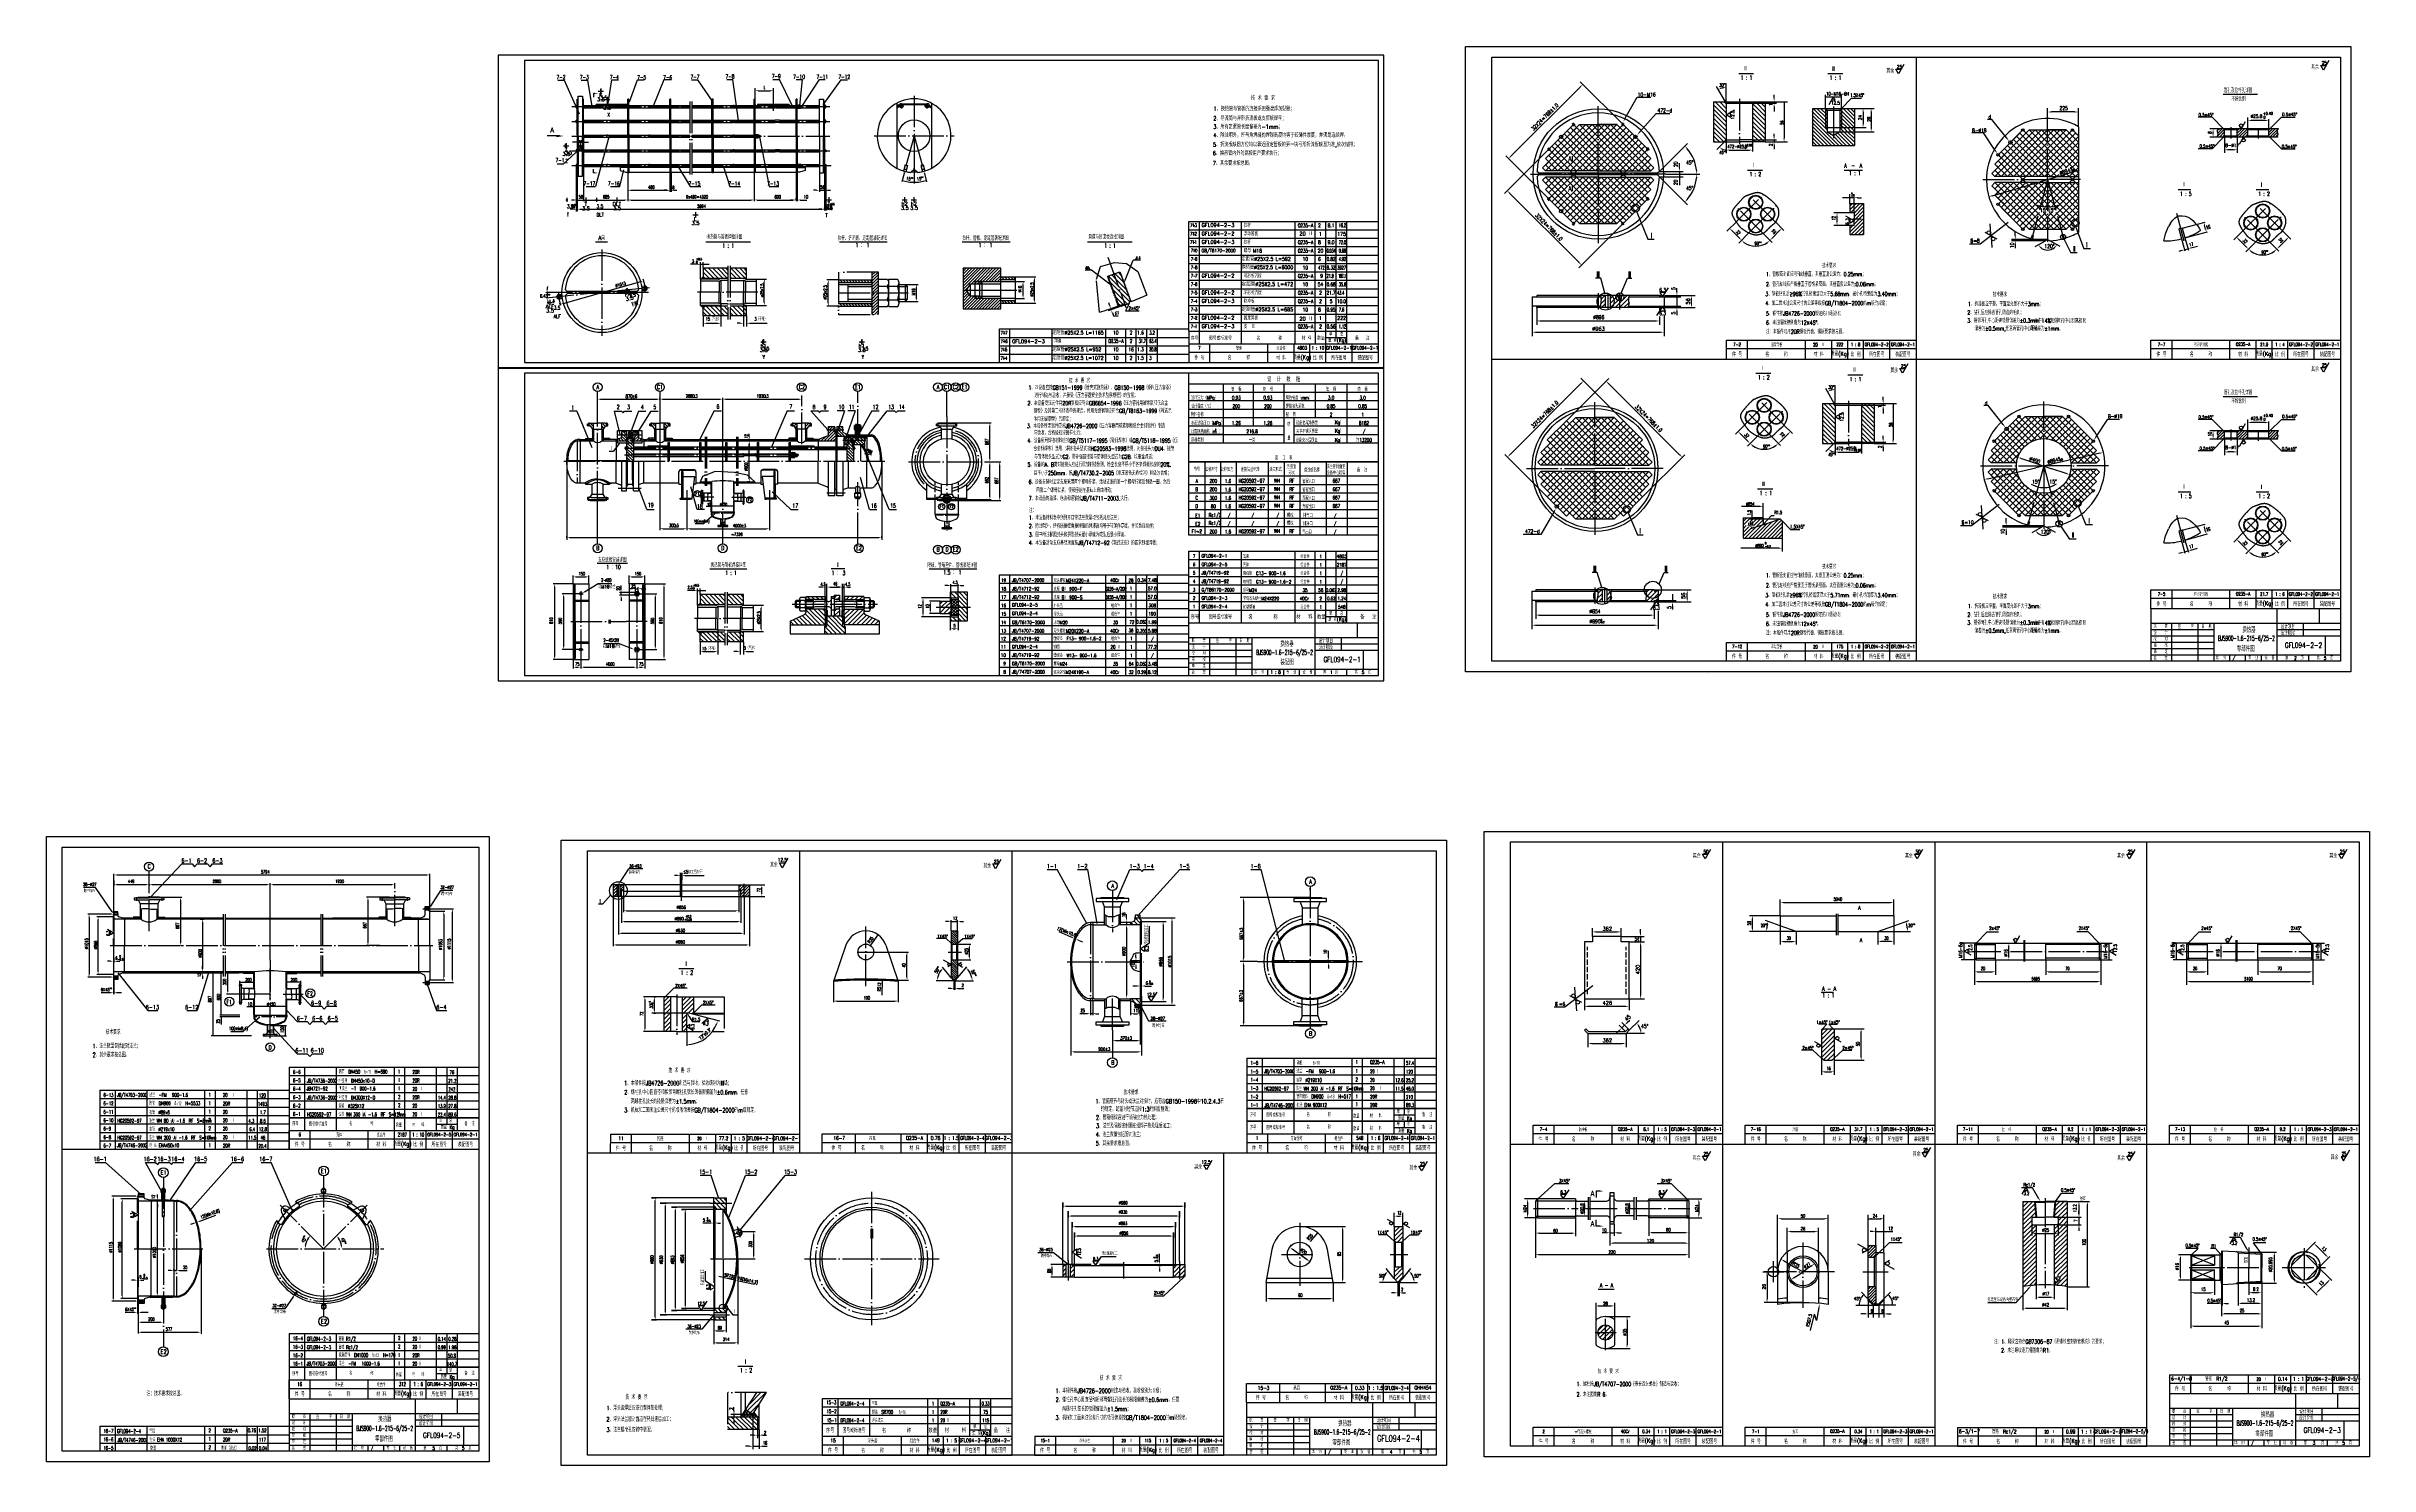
# Model space of a CAD drawing. Extents: x -242 to 1965, y 40 to 1388.
import ezdxf
from ezdxf.enums import TextEntityAlignment as Align

# ---------------------------------------------------------------- set-up
doc = ezdxf.new("R2010")
doc.units = 0
doc.header["$MEASUREMENT"] = 0
doc.header["$PDMODE"] = 34
doc.header["$PDSIZE"] = 10
for name, pattern in [('DASHDOT-M', [36, 30, -3, 0, -3]), ('DASHDOT-S', [14, 10, -2, 0, -2]), ('DIVIDE-M', [39, 30, -3, 0, -3, 0, -3]), ('HIDDEN', [0.375, 0.25, -0.125]), ('HIDDEN-M', [7, 5, -2])]:
    doc.linetypes.add(name, pattern=pattern)
doc.layers.get('0').update_dxf_attribs({"linetype": 'CONTINUOUS'})
for name, color, linetype in [('1', 3, 'CONTINUOUS'), ('ATT', 5, 'CONTINUOUS'), ('CC', 3, 'CONTINUOUS'), ('CDR_DIM', 7, 'CONTINUOUS'), ('CDR_DWG1', 4, 'CONTINUOUS'), ('CDR_DWG2', 2, 'CONTINUOUS'), ('CDR_DWG3', 1, 'DASHDOT-M'), ('CDR_DWG4', 3, 'DIVIDE-M'), ('CDR_DWG5', 6, 'HIDDEN-M'), ('CDR_TEXT', 7, 'CONTINUOUS'), ('XS', 2, 'CONTINUOUS'), ('XX', 2, 'HIDDEN')]:
    doc.layers.add(name, color=color, linetype=linetype)
doc.styles.add('HZ', font='romans', dxfattribs={"width": 0.7, "bigfont": 'hz'})

# ---------------------------------------------------------------- blocks, each defined once
blk = doc.blocks.new('*X22')
for p, q in [((97.5, 122.9), (101.9, 127.3)), ((97.5, 118.7), (104, 125.2)), ((97.5, 114.5), (104, 121)), ((97.5, 110.2), (104, 116.7)), ((97.5, 106), (104, 112.5)), ((115, 119.2), (123.1, 127.3)), ((115, 123.5), (118.8, 127.3)), ((115, 115), (125.5, 125.5)), ((115, 110.8), (125.5, 121.3)), ((115, 106.5), (119, 110.5)), ((120.4, 111.9), (125.5, 117)), ((123.8, 111.1), (125.5, 112.8)), ((97.5, 101.7), (104, 108.2)), ((97.5, 97.5), (104, 104)), ((98.6, 94.3), (104, 99.8)), ((102.8, 94.3), (104, 95.5)), ((115, 102.3), (119, 106.3)), ((115, 98), (119, 102)), ((115.5, 94.3), (119, 97.8))]:
    blk.add_line(p, q)
blk = doc.blocks.new('*X13')
for p, q in [((15.5, 49.5), (16, 50)), ((15.8, 47.6), (16.9, 48.7)), ((16.2, 45.9), (16.9, 46.6)), ((16.2, 43.7), (16.9, 44.5)), ((18.3, 48), (19.7, 49.4)), ((18.3, 45.9), (19.1, 46.7)), ((18.3, 43.8), (19.1, 44.6)), ((16.2, 41.6), (16.9, 42.4)), ((16.2, 39.5), (16.9, 40.3)), ((18.3, 41.7), (19.1, 42.4)), ((18.3, 39.6), (19.1, 40.3))]:
    blk.add_line(p, q)
blk = doc.blocks.new('*X15')
at = {"color": 0}
for p, q in [((140.5, 68.8), (140.4, 68.9)), ((143.3, 68.8), (141.5, 70.7)), ((141.7, 71), (145.4, 74.7)), ((142.4, 68.8), (147.1, 73.6)), ((146.1, 68.8), (142.6, 72.4)), ((149, 68.8), (143.7, 74.1)), ((145.2, 68.8), (148.8, 72.4)), ((151.8, 68.8), (147, 73.6)), ((148, 68.8), (153.2, 74)), ((150.8, 68.8), (153.6, 71.6)), ((154.6, 68.8), (151.8, 71.7)), ((153.7, 68.8), (154.9, 70))]:
    blk.add_line(p, q, dxfattribs=at)
blk = doc.blocks.new('*X16')
at = {"color": 0}
for p, q in [((138.3, 56.8), (127.3, 67.9)), ((133.1, 66.3), (130.6, 68.8)), ((146.8, 56.8), (134.8, 68.8)), ((151.1, 56.8), (139.1, 68.8)), ((155.3, 56.8), (143.3, 68.8)), ((157.3, 59.1), (147.6, 68.8)), ((157.3, 63.3), (151.8, 68.8)), ((157.3, 67.6), (156, 68.8)), ((134.1, 56.8), (127.3, 63.6)), ((129.9, 56.8), (127.3, 59.4)), ((142.6, 56.8), (134.1, 65.3))]:
    blk.add_line(p, q, dxfattribs=at)
blk = doc.blocks.new('*X14')
for p, q in [((18.7, 5.5), (36.3, 23)), ((20.8, 12), (31.8, 23)), ((21.4, 3.7), (30.6, 12.9))]:
    blk.add_line(p, q)
blk = doc.blocks.new('*X19')
at = {"color": 0}
for p, q in [((143.5, 259.5), (135.7, 267.4)), ((147.7, 259.6), (136.8, 270.5)), ((147.7, 263.9), (141, 270.5)), ((147.7, 268.1), (145.2, 270.5)), ((139.3, 259.5), (135.7, 263.1))]:
    blk.add_line(p, q, dxfattribs=at)
blk = doc.blocks.new('*X17')
for p, q in [((10, 45.3), (10.6, 46)), ((11.2, 43.1), (11.9, 43.7)), ((12.4, 40.7), (13.1, 41.4)), ((13.6, 38.3), (14.3, 39)), ((14.7, 35.9), (15.4, 36.6)), ((15.7, 33.4), (16.4, 34.1)), ((16.7, 30.8), (17.4, 31.5)), ((17.6, 28.2), (18.3, 28.9)), ((18.4, 25.5), (19.2, 26.2)), ((19.1, 22.7), (19.9, 23.5)), ((19.8, 19.8), (20.6, 20.6)), ((20.4, 16.9), (21.3, 17.7)), ((20.9, 13.9), (21.8, 14.7)), ((21.4, 10.8), (22.3, 11.6)), ((21.7, 7.5), (22.6, 8.5)), ((21.9, 4.2), (22.9, 5.2)), ((22, 0.8), (23, 1.8)), ((20, -18.9), (21.3, -17.6)), ((20.8, -14.5), (22, -13.3)), ((21.4, -10.4), (22.5, -9.3)), ((21.8, -6.5), (22.8, -5.4)), ((22, -2.8), (23, -1.8)), ((12.6, -40.5), (14.5, -38.6)), ((15.4, -34.1), (17.1, -32.4)), ((17.4, -28.5), (18.9, -27.1)), ((18.9, -23.5), (20.3, -22.1))]:
    blk.add_line(p, q)
blk = doc.blocks.new('*X18')
at = {"color": 0}
for p, q in [((138.2, 154.5), (135.7, 157.1)), ((139.7, 161.5), (136.7, 164.6)), ((142.5, 154.5), (139.5, 157.5)), ((143.9, 161.5), (139.9, 165.5)), ((146.7, 154.5), (143.7, 157.5)), ((147.7, 162.1), (144.2, 165.5))]:
    blk.add_line(p, q, dxfattribs=at)
blk = doc.blocks.new('*X21')
for p, q in [((47.9, 211.9), (51.1, 215.1)), ((47.9, 214.8), (48.2, 215.1)), ((47.9, 209.1), (51.4, 212.6)), ((47.9, 206.3), (51.4, 209.8)), ((48.5, 204.1), (51.4, 207)), ((51.4, 204.1), (51.4, 204.1)), ((54.4, 212.8), (56.7, 215.1)), ((54.4, 210), (57.9, 213.5)), ((54.4, 207.1), (55.9, 208.6)), ((54.4, 204.3), (55.9, 205.8)), ((57, 209.8), (57.9, 210.6))]:
    blk.add_line(p, q)
blk = doc.blocks.new('*X20')
for p, q in [((167.2, 209.7), (172.7, 215.1)), ((167.2, 212.5), (169.9, 215.1)), ((169.2, 208.8), (175.5, 215.1)), ((169.2, 206), (177.2, 214)), ((170.2, 204.1), (177.2, 211.2)), ((173, 204.1), (177.2, 208.4)), ((175.8, 204.1), (177.2, 205.5))]:
    blk.add_line(p, q)
blk = doc.blocks.new('*X54')
for p, q in [((209.8, 208.8), (208.7, 210)), ((209.8, 206), (208.7, 207.1)), ((209.8, 203.2), (208.7, 204.3)), ((209.8, 200.3), (208.7, 201.5)), ((209.8, 197.5), (208.7, 198.6)), ((209.8, 194.7), (208.7, 195.8))]:
    blk.add_line(p, q)
blk = doc.blocks.new('*X55')
for p, q in [((184.9, 208.3), (183.7, 209.5)), ((184.9, 205.5), (183.7, 206.7)), ((184.9, 202.6), (183.7, 203.8)), ((184.9, 199.8), (183.7, 201)), ((184.9, 197), (183.7, 198.2)), ((184.9, 194.2), (183.7, 195.4))]:
    blk.add_line(p, q)
blk = doc.blocks.new('*X53')
for p, q in [((239.9, 207), (238.7, 208.2)), ((239.9, 204.2), (238.7, 205.4)), ((239.9, 201.4), (238.7, 202.6)), ((239.9, 198.5), (238.7, 199.7)), ((239.9, 209.9), (239.7, 210.1)), ((239.9, 195.7), (238.7, 196.9)), ((239.7, 193.1), (238.7, 194.1))]:
    blk.add_line(p, q)
blk = doc.blocks.new('*X31')
for p, q in [((90.7, 107.3), (87.4, 110.6)), ((90.7, 101.7), (84.3, 108)), ((90.7, 98.8), (84.3, 105.2)), ((90.7, 96), (84.3, 102.4)), ((90.7, 93.2), (84.3, 99.6)), ((90.7, 90.4), (84.3, 96.7)), ((88.1, 90.1), (84.3, 93.9)), ((90.7, 104.5), (85.2, 109.9))]:
    blk.add_line(p, q)
blk = doc.blocks.new('*X56')
for p, q in [((154.9, 207.2), (153.7, 208.4)), ((154.9, 204.4), (153.7, 205.6)), ((154.9, 201.5), (153.7, 202.7)), ((154.9, 198.7), (153.7, 199.9)), ((154.9, 195.9), (153.7, 197.1)), ((154.8, 193.1), (153.7, 194.2))]:
    blk.add_line(p, q)
blk = doc.blocks.new('*X58')
at = {"color": 0}
for p, q in [((113.1, 198.9), (113.8, 199.6)), ((113.1, 199.3), (113.4, 199.6)), ((113.8, 198.9), (113.1, 199.6)), ((113.1, 198.5), (113.8, 199.2)), ((113.8, 198.5), (113.1, 199.2)), ((113.1, 198.1), (113.8, 198.8)), ((113.7, 198.1), (113.1, 198.8)), ((113.8, 199.4), (113.5, 199.6)), ((113.3, 198.1), (113.1, 198.4)), ((113.5, 198.1), (113.8, 198.3))]:
    blk.add_line(p, q, dxfattribs=at)
blk = doc.blocks.new('*X93')
at = {"layer": '1', "color": 0, "linetype": 'Continuous'}
for p, q in [((-22604.1, -21029.5), (-22610.2, -21023.4)), ((-22608.9, -21028.9), (-22610.2, -21027.6)), ((-22599.9, -21029.5), (-22609.5, -21019.8)), ((-22595.6, -21029.5), (-22605.2, -21019.8)), ((-22591.4, -21029.5), (-22601, -21019.8)), ((-22587.1, -21029.5), (-22596.7, -21019.8)), ((-22586.7, -21025.7), (-22592.5, -21019.8)), ((-22586.7, -21021.4), (-22588.3, -21019.8)), ((-22578.6, -21029.5), (-22584.7, -21023.4)), ((-22582.9, -21029.5), (-22584.7, -21027.7)), ((-22574.4, -21029.5), (-22584, -21019.8)), ((-22570.3, -21029.4), (-22579.8, -21019.8)), ((-22568.9, -21026.5), (-22575.5, -21019.8)), ((-22568.9, -21022.2), (-22571.3, -21019.8)), ((-22602.6, -21064.9), (-22610.2, -21057.3)), ((-22606.8, -21064.9), (-22610.2, -21061.6)), ((-22598.3, -21064.9), (-22607.7, -21055.6)), ((-22594.1, -21064.9), (-22603.4, -21055.6)), ((-22593.5, -21061.3), (-22599.2, -21055.6)), ((-22593.5, -21057.1), (-22594.9, -21055.6)), ((-22586.7, -21063.9), (-22593.5, -21057.1)), ((-22589.9, -21064.9), (-22593.5, -21061.3)), ((-22586.7, -21059.6), (-22590.7, -21055.6)), ((-22577.1, -21064.9), (-22584.7, -21057.4)), ((-22581.4, -21064.9), (-22584.7, -21061.6)), ((-22572.9, -21064.9), (-22582.2, -21055.6)), ((-22572, -21061.6), (-22578, -21055.6)), ((-22572, -21057.3), (-22573.7, -21055.6)), ((-22568.9, -21060.4), (-22572, -21057.3)), ((-22568.9, -21064.7), (-22572, -21061.6))]:
    blk.add_line(p, q, dxfattribs=at)
blk = doc.blocks.new('*X92')
at = {"layer": '1', "color": 0, "linetype": 'Continuous'}
for p, q in [((-22612, -21030), (-22610, -21028)), ((-22608.5, -21030), (-22610.4, -21028.1)), ((-22608.2, -21029.9), (-22610.2, -21027.9)), ((-22612.3, -21030), (-22612.3, -21030)), ((-22611.9, -21030), (-22612.1, -21029.8)), ((-22611.4, -21030), (-22611.9, -21029.6)), ((-22611, -21030), (-22611.7, -21029.4)), ((-22611.6, -21030), (-22609.8, -21028.2)), ((-22610.6, -21030), (-22611.5, -21029.2)), ((-22611.2, -21030), (-22609.5, -21028.4)), ((-22610.2, -21030), (-22611.2, -21029)), ((-22609.7, -21030), (-22611, -21028.8)), ((-22609.3, -21030), (-22610.8, -21028.5)), ((-22610.8, -21030), (-22609.3, -21028.6)), ((-22608.9, -21030), (-22610.6, -21028.3)), ((-22610.3, -21030), (-22609.1, -21028.8)), ((-22609.9, -21030), (-22608.8, -21029)), ((-22609.5, -21030), (-22608.6, -21029.1)), ((-22609.1, -21030), (-22608.3, -21029.3)), ((-22608.6, -21030), (-22608.2, -21029.6)), ((-22608.2, -21029.5), (-22608.3, -21029.4)), ((-22608.2, -21030), (-22608.2, -21030))]:
    blk.add_line(p, q, dxfattribs=at)
blk = doc.blocks.new('*X91')
at = {"layer": '1', "color": 0, "linetype": 'Continuous'}
for p, q in [((-22612.3, -21055), (-22612.3, -21055.1)), ((-22611.9, -21055), (-22612.1, -21055.3)), ((-22612, -21055), (-22610, -21057)), ((-22611.4, -21055), (-22611.9, -21055.5)), ((-22611, -21055), (-22611.7, -21055.7)), ((-22611.6, -21055), (-22609.8, -21056.9)), ((-22610.6, -21055), (-22611.5, -21055.9)), ((-22610.2, -21055), (-22611.2, -21056.1)), ((-22611.2, -21055), (-22609.5, -21056.7)), ((-22609.7, -21055), (-22611, -21056.3)), ((-22609.3, -21055), (-22610.8, -21056.5)), ((-22610.8, -21055), (-22609.3, -21056.5)), ((-22608.9, -21055), (-22610.6, -21056.7)), ((-22608.5, -21055), (-22610.4, -21056.9)), ((-22610.3, -21055), (-22609.1, -21056.3)), ((-22608.2, -21055.2), (-22610.2, -21057.1)), ((-22609.9, -21055), (-22608.8, -21056.1)), ((-22609.5, -21055), (-22608.6, -21055.9)), ((-22609.1, -21055), (-22608.3, -21055.7)), ((-22608.6, -21055), (-22608.2, -21055.5)), ((-22608.2, -21055.6), (-22608.3, -21055.7)), ((-22608.2, -21055), (-22608.2, -21055.1))]:
    blk.add_line(p, q, dxfattribs=at)
blk = doc.blocks.new('*X35')
for p, q in [((85.4, 225.7), (83.4, 227.7)), ((88.9, 225.1), (85.7, 228.3)), ((88.6, 222.5), (85.9, 225.3)), ((98.7, 223.7), (96.8, 225.7)), ((97.1, 222.5), (96.8, 222.8)), ((99.8, 225.5), (97.6, 227.7)), ((102.4, 225.7), (99.8, 228.3))]:
    blk.add_line(p, q)
blk = doc.blocks.new('*X32')
for p, q in [((114.4, 233.2), (115.3, 234.1)), ((114.4, 233.9), (114.6, 234.1)), ((115.4, 232.5), (114.4, 233.5)), ((114.4, 232.5), (115.4, 233.4)), ((115.2, 232), (114.4, 232.7)), ((114.5, 232), (114.4, 232)), ((115.4, 233.2), (114.5, 234.1)), ((114.6, 232), (115.4, 232.7)), ((115.4, 234), (115.2, 234.1))]:
    blk.add_line(p, q)
blk = doc.blocks.new('*X30')
for p, q in [((41.1, 114.6), (44.4, 118)), ((41.1, 117.4), (41.6, 118)), ((41.1, 111.8), (46.2, 116.9)), ((41.6, 109.5), (46.2, 114.1)), ((44.5, 109.5), (47.3, 112.4)), ((47.3, 109.5), (48.7, 111))]:
    blk.add_line(p, q)
blk = doc.blocks.new('*X37')
for p, q in [((140.7, 221.3), (141.9, 222.5)), ((140.7, 219.9), (141.9, 221.1)), ((140.7, 218.5), (141.9, 219.7)), ((140.7, 217.1), (141.9, 218.3)), ((140.7, 215.7), (141.9, 216.9)), ((140.7, 214.3), (141.9, 215.5)), ((140.7, 212.9), (141.9, 214.1))]:
    blk.add_line(p, q)
blk = doc.blocks.new('*X38')
for p, q in [((149.8, 222), (150.4, 222.5)), ((149.8, 220.5), (151, 221.8)), ((149.8, 219.1), (151, 220.3)), ((149.8, 217.7), (151, 218.9)), ((149.8, 216.3), (151, 217.5)), ((149.8, 214.9), (151, 216.1)), ((149.8, 213.5), (151, 214.7)), ((149.8, 212.1), (151, 213.3))]:
    blk.add_line(p, q)
blk = doc.blocks.new('*X57')
for p, q in [((135.1, 205.8), (136.1, 206.8)), ((137.9, 205.8), (138.9, 206.8)), ((140.8, 205.8), (141.7, 206.8)), ((143.6, 205.8), (144.6, 206.8)), ((146.4, 205.8), (147.4, 206.8)), ((149.3, 205.8), (150.2, 206.8)), ((152.1, 205.8), (153, 206.8))]:
    blk.add_line(p, q)
blk = doc.blocks.new('*X34')
for p, q in [((159.1, 238.3), (160.3, 239.5)), ((161.9, 238.3), (163.1, 239.5))]:
    blk.add_line(p, q)
blk = doc.blocks.new('*X50')
for p, q in [((117.5, 219.3), (118.4, 220.2)), ((118, 218.5), (119, 219.4))]:
    blk.add_line(p, q)
blk = doc.blocks.new('*X51')
for p, q in [((117.5, 215), (118.8, 216.4)), ((117.5, 213.7), (119, 215.2)), ((118.9, 213.7), (119, 213.8))]:
    blk.add_line(p, q)
blk = doc.blocks.new('*X33')
for p, q in [((142.1, 238.3), (143.3, 239.5)), ((144.9, 238.3), (146.2, 239.5)), ((147.7, 238.3), (147.9, 238.4))]:
    blk.add_line(p, q)
blk = doc.blocks.new('*X36')
for p, q in [((133.6, 211.5), (132.4, 212.7)), ((136.4, 211.5), (135.2, 212.7)), ((139.2, 211.5), (138, 212.7))]:
    blk.add_line(p, q)
blk = doc.blocks.new('*X90')
at = {"layer": '1', "color": 0, "linetype": 'Continuous'}
for p, q in [((-22609.4, -20752.4), (-22609.4, -20752.4)), ((-22608.9, -20752.4), (-22609.2, -20752.6)), ((-22609.1, -20752.4), (-22607.1, -20754.4)), ((-22608.5, -20752.4), (-22609, -20752.8)), ((-22608.1, -20752.4), (-22608.8, -20753)), ((-22608.7, -20752.4), (-22606.9, -20754.2)), ((-22607.7, -20752.4), (-22608.5, -20753.2)), ((-22607.2, -20752.4), (-22608.3, -20753.4)), ((-22608.3, -20752.4), (-22606.6, -20754)), ((-22606.8, -20752.4), (-22608.1, -20753.7)), ((-22606.4, -20752.4), (-22607.9, -20753.9)), ((-22607.8, -20752.4), (-22606.4, -20753.8)), ((-22606, -20752.4), (-22607.7, -20754.1)), ((-22605.5, -20752.4), (-22607.5, -20754.3)), ((-22607.4, -20752.4), (-22606.1, -20753.6)), ((-22605.3, -20752.5), (-22607.2, -20754.5)), ((-22607, -20752.4), (-22605.9, -20753.4)), ((-22606.6, -20752.4), (-22605.7, -20753.3)), ((-22606.1, -20752.4), (-22605.4, -20753.1)), ((-22605.7, -20752.4), (-22605.3, -20752.8)), ((-22605.3, -20752.4), (-22605.3, -20752.4)), ((-22605.3, -20752.9), (-22605.3, -20753))]:
    blk.add_line(p, q, dxfattribs=at)
blk = doc.blocks.new('*X89')
at = {"layer": '1', "color": 0, "linetype": 'Continuous'}
for p, q in [((-22596.9, -20726.8), (-22606.5, -20717.2)), ((-22592.7, -20726.8), (-22602.3, -20717.2)), ((-22588.4, -20726.8), (-22598.1, -20717.2)), ((-22584.2, -20726.8), (-22593.8, -20717.2)), ((-22583.7, -20723), (-22589.6, -20717.2)), ((-22583.7, -20718.8), (-22585.3, -20717.2)), ((-22571.5, -20726.8), (-22581.1, -20717.2)), ((-22567.3, -20726.7), (-22576.9, -20717.2)), ((-22566, -20723.8), (-22572.6, -20717.2)), ((-22566, -20719.6), (-22568.4, -20717.2)), ((-22601.2, -20726.8), (-22607.3, -20720.7)), ((-22606, -20726.2), (-22607.3, -20725)), ((-22575.7, -20726.8), (-22581.7, -20720.8)), ((-22580, -20726.8), (-22581.7, -20725)), ((-22599.7, -20762.3), (-22607.3, -20754.7)), ((-22603.9, -20762.3), (-22607.3, -20758.9)), ((-22595.4, -20762.3), (-22604.7, -20752.9)), ((-22591.2, -20762.3), (-22600.5, -20752.9)), ((-22590.5, -20758.7), (-22596.3, -20752.9)), ((-22590.5, -20754.4), (-22592, -20752.9)), ((-22583.7, -20761.2), (-22590.5, -20754.4)), ((-22586.9, -20762.3), (-22590.5, -20758.7)), ((-22583.7, -20757), (-22587.8, -20752.9)), ((-22574.2, -20762.3), (-22581.7, -20754.7)), ((-22578.5, -20762.3), (-22581.7, -20759)), ((-22570, -20762.3), (-22579.3, -20752.9)), ((-22569.1, -20758.9), (-22575, -20752.9)), ((-22569.1, -20754.7), (-22570.8, -20752.9)), ((-22566, -20757.7), (-22569.1, -20754.7)), ((-22566, -20762), (-22569.1, -20758.9))]:
    blk.add_line(p, q, dxfattribs=at)
blk = doc.blocks.new('*X88')
at = {"layer": '1', "color": 0, "linetype": 'Continuous'}
for p, q in [((-22609.4, -20727.4), (-22609.4, -20727.3)), ((-22608.9, -20727.4), (-22609.2, -20727.1)), ((-22609.1, -20727.4), (-22607.1, -20725.4)), ((-22608.5, -20727.4), (-22609, -20726.9)), ((-22608.1, -20727.4), (-22608.8, -20726.7)), ((-22608.7, -20727.4), (-22606.9, -20725.6)), ((-22607.7, -20727.4), (-22608.5, -20726.5)), ((-22608.3, -20727.4), (-22606.6, -20725.7)), ((-22607.2, -20727.4), (-22608.3, -20726.3)), ((-22606.8, -20727.4), (-22608.1, -20726.1)), ((-22606.4, -20727.4), (-22607.9, -20725.9)), ((-22607.8, -20727.4), (-22606.4, -20725.9)), ((-22606, -20727.4), (-22607.7, -20725.7)), ((-22605.5, -20727.4), (-22607.5, -20725.5)), ((-22607.4, -20727.4), (-22606.1, -20726.1)), ((-22605.3, -20727.2), (-22607.2, -20725.3)), ((-22607, -20727.4), (-22605.9, -20726.3)), ((-22606.6, -20727.4), (-22605.7, -20726.5)), ((-22606.1, -20727.4), (-22605.4, -20726.7)), ((-22605.7, -20727.4), (-22605.3, -20726.9)), ((-22605.3, -20726.8), (-22605.3, -20726.7)), ((-22605.3, -20727.4), (-22605.3, -20727.3))]:
    blk.add_line(p, q, dxfattribs=at)
blk = doc.blocks.new('*X87')
at = {"layer": '1', "color": 0, "linetype": 'Continuous'}
for p, q in [((-21950.9, -21632.6), (-21945.5, -21627.2)), ((-21950.9, -21628.4), (-21949.7, -21627.2)), ((-21950.9, -21636.9), (-21942.9, -21628.9)), ((-21950.9, -21641.1), (-21942.9, -21633.1)), ((-21947.7, -21642.2), (-21942.9, -21637.3)), ((-21950.9, -21670.8), (-21945.6, -21665.6)), ((-21950.9, -21666.6), (-21949.9, -21665.6)), ((-21950.9, -21675), (-21942.9, -21667)), ((-21949.6, -21678.1), (-21942.9, -21671.3)), ((-21947.7, -21680.4), (-21942.9, -21675.5))]:
    blk.add_line(p, q, dxfattribs=at)
blk = doc.blocks.new('MM')
at = {"layer": 'XS', "color": 3}
blk.add_lwpolyline([(3.8, 6.7), (0, 0), (-1.9, 3.3)], dxfattribs=at)
blk.add_circle((0, 3), 1.5, dxfattribs=at)
blk = doc.blocks.new('*X65')
at = {"color": 0}
for p, q in [((240.7, 219.5), (245.7, 224.5)), ((240.8, 215.4), (249.9, 224.4)), ((242.4, 212.7), (252.5, 222.8)), ((244.9, 211), (254.3, 220.3)), ((248.7, 210.5), (254.7, 216.6))]:
    blk.add_line(p, q, dxfattribs=at)
blk = doc.blocks.new('*X11')
at = {"color": 0}
for p, q in [((152.1, 157.7), (157.6, 163.3)), ((152.1, 160.6), (154.8, 163.3)), ((152.1, 154.9), (159.3, 162.1)), ((152.1, 152.1), (159.6, 159.6)), ((153.2, 150.4), (159.6, 156.7)), ((154.7, 149), (159.6, 153.9)), ((156.1, 147.6), (159.6, 151.1)), ((158.1, 146.7), (159.6, 148.2))]:
    blk.add_line(p, q, dxfattribs=at)
blk = doc.blocks.new('*X12')
at = {"color": 0}
for p, q in [((152.1, 197.3), (156.9, 202.2)), ((152.1, 200.2), (154.1, 202.2)), ((152.1, 194.5), (159.5, 201.9)), ((152.1, 191.7), (159.5, 199.1)), ((154.1, 190.9), (159.5, 196.3)), ((156.9, 190.9), (159.5, 193.5))]:
    blk.add_line(p, q, dxfattribs=at)
blk = doc.blocks.new('*X86')
at = {"layer": '1', "color": 0, "linetype": 'Continuous'}
for p, q in [((-21545.1, -21449.8), (-21534.8, -21439.5)), ((-21545.1, -21445.5), (-21539.1, -21439.5)), ((-21545.1, -21441.3), (-21543.3, -21439.5)), ((-21545.1, -21454), (-21533.1, -21442)), ((-21545.1, -21458.2), (-21533.1, -21446.2)), ((-21545.1, -21462.5), (-21533.1, -21450.5)), ((-21545.1, -21466.7), (-21533.1, -21454.7)), ((-21543.6, -21469.5), (-21533.1, -21459)), ((-21539.4, -21469.5), (-21533.1, -21463.2)), ((-21535.1, -21469.5), (-21533.1, -21467.5))]:
    blk.add_line(p, q, dxfattribs=at)
blk = doc.blocks.new('*X75')
for p, q in [((124, 240.9), (120.9, 244)), ((117, 235.2), (114.6, 237.5)), ((121.2, 235.2), (117.8, 238.6)), ((124, 236.6), (119, 241.6))]:
    blk.add_line(p, q)
blk = doc.blocks.new('*X76')
for p, q in [((120.3, 159.7), (115.2, 164.8)), ((119.8, 156), (119, 156.8)), ((124.1, 160.1), (119.4, 164.8)), ((124, 156), (122.3, 157.7)), ((124, 164.5), (123.7, 164.8))]:
    blk.add_line(p, q)
blk = doc.blocks.new('*X74')
for p, q in [((115.2, 200), (115.8, 200.6)), ((117, 199), (118.6, 200.6)), ((119.8, 199), (121.4, 200.6)), ((122.6, 199), (124, 200.4))]:
    blk.add_line(p, q)
blk = doc.blocks.new('*X52')
for p, q in [((269.9, 208.1), (268.7, 209.3)), ((269.9, 205.3), (268.7, 206.5)), ((269.9, 202.5), (268.7, 203.7)), ((269.9, 199.7), (268.7, 200.9)), ((269.9, 196.8), (268.7, 198)), ((269.9, 194), (268.7, 195.2))]:
    blk.add_line(p, q)
blk = doc.blocks.new('*X40')
for p, q in [((346.3, 236.4), (345.1, 237.6)), ((349.2, 236.3), (347.9, 237.6)), ((355.2, 230.3), (352.5, 233)), ((356.6, 226.1), (354.9, 227.8)), ((357.3, 222.5), (355.9, 223.9)), ((357.8, 219.2), (356.5, 220.5)), ((358, 216.1), (356.8, 217.4)), ((358.1, 213.2), (357, 214.4))]:
    blk.add_line(p, q)
blk = doc.blocks.new('*X48')
for p, q in [((337.1, 207), (337.9, 207.8)), ((338.4, 205.5), (339.3, 206.3)), ((339.5, 203.8), (340.4, 204.6)), ((340.6, 202), (341.4, 202.9)), ((341.4, 200), (342.3, 200.9)), ((342.1, 197.9), (343.1, 198.8)), ((342.6, 195.6), (343.7, 196.6)), ((342.9, 193), (344, 194.1))]:
    blk.add_line(p, q)
blk = doc.blocks.new('*X44')
for p, q in [((329.7, 202), (323.8, 207.9)), ((329.7, 199.2), (323.8, 205.1)), ((329.7, 196.4), (323.8, 202.3)), ((329.7, 193.5), (323.8, 199.5)), ((329.7, 204.8), (324.1, 210.5)), ((328.7, 208.7), (326.9, 210.5)), ((328.4, 192.1), (323.8, 196.6)), ((325.5, 192.1), (323.8, 193.8))]:
    blk.add_line(p, q)
blk = doc.blocks.new('*X64')
at = {"color": 0}
for p, q in [((122.7, 49.1), (126, 52.4)), ((124.7, 38.3), (138.7, 52.4)), ((124.7, 42.6), (134.5, 52.4)), ((124.7, 46.8), (130.3, 52.4)), ((128, 37.4), (143, 52.4)), ((132.2, 37.4), (143.3, 48.4)), ((136.5, 37.4), (145.7, 46.6)), ((140.7, 37.4), (148.6, 45.3)), ((145, 37.4), (151.5, 43.9)), ((149.2, 37.4), (154.4, 42.6)), ((153.4, 37.4), (157.3, 41.3)), ((157.7, 37.4), (158.2, 37.9))]:
    blk.add_line(p, q, dxfattribs=at)
blk = doc.blocks.new('*X63')
at = {"color": 0}
for p, q in [((115.2, 62.8), (117.8, 65.4)), ((115.2, 50), (117.5, 52.4)), ((115.3, 45.9), (120.2, 50.8)), ((118, 61.4), (120.2, 63.5)), ((119.5, 45.9), (120.2, 46.6)), ((124.7, 63.8), (125.3, 64.4)), ((126.5, 61.4), (129.5, 64.4)), ((130.8, 61.4), (133.8, 64.4)), ((135, 61.4), (138, 64.4)), ((139.3, 61.4), (142.3, 64.4))]:
    blk.add_line(p, q, dxfattribs=at)
blk = doc.blocks.new('*X61')
at = {"color": 0}
for p, q in [((92.4, 61.4), (89.4, 64.4)), ((96.6, 61.4), (93.6, 64.4)), ((100.8, 61.4), (97.8, 64.4)), ((105.1, 61.4), (102.1, 64.4)), ((106.7, 64), (106.3, 64.4))]:
    blk.add_line(p, q, dxfattribs=at)
blk = doc.blocks.new('*X59')
for p, q in [((103.6, 108.5), (100.1, 112)), ((107.9, 108.5), (103, 113.4)), ((112.1, 108.5), (105.9, 114.7)), ((116.4, 108.5), (108.8, 116.1)), ((120.6, 108.5), (111.7, 117.4)), ((124.8, 108.5), (114.5, 118.9)), ((129.1, 108.5), (115, 122.6)), ((133.3, 108.5), (118.3, 123.5)), ((133.5, 112.6), (122.6, 123.5)), ((133.5, 116.8), (126.8, 123.5)), ((135, 119.6), (131.1, 123.5))]:
    blk.add_line(p, q)
blk = doc.blocks.new('*X60')
for p, q in [((106.7, 44.4), (108.2, 45.9)), ((106.7, 45.8), (106.8, 45.9)), ((108.2, 43.8), (106.7, 45.3)), ((106.7, 43), (108.2, 44.5)), ((108.2, 45.2), (107.6, 45.9)), ((108.2, 42.4), (106.7, 43.9)), ((106.7, 41.6), (108.2, 43)), ((108.2, 41), (106.7, 42.5)), ((106.7, 40.1), (108.2, 41.6)), ((108.2, 39.6), (106.7, 41.1)), ((106.7, 38.7), (108.2, 40.2)), ((107.8, 38.6), (106.7, 39.6)), ((108, 38.6), (108.2, 38.8))]:
    blk.add_line(p, q)
blk = doc.blocks.new('*X62')
at = {"color": 0}
for p, q in [((125.6, 29.2), (109, 45.9)), ((123.2, 35.9), (113.3, 45.9)), ((123.2, 40.1), (117.5, 45.9)), ((123.2, 44.4), (121.7, 45.9)), ((109, 28.9), (105.9, 32)), ((113.3, 28.9), (106.3, 35.9)), ((121.8, 28.9), (108.2, 42.4)), ((117.5, 28.9), (108.2, 38.2)), ((125.6, 33.5), (123.3, 35.9))]:
    blk.add_line(p, q, dxfattribs=at)
blk = doc.blocks.new('*X39')
for p, q in [((326.9, 236.4), (328.1, 237.6)), ((329.7, 236.4), (330.9, 237.6)), ((338.2, 236.4), (339.4, 237.6)), ((341.1, 236.4), (342.2, 237.6))]:
    blk.add_line(p, q)
blk = doc.blocks.new('*X42')
for p, q in [((335.3, 207.8), (329.5, 213.5)), ((332.4, 207.8), (330.5, 209.7)), ((338.1, 207.8), (331.1, 214.8)), ((340.9, 207.8), (333.9, 214.8)), ((340.9, 210.6), (336.8, 214.8)), ((340.9, 213.4), (339.6, 214.8))]:
    blk.add_line(p, q)
blk = doc.blocks.new('*X49')
for p, q in [((302, 211.5), (312.1, 221.6)), ((305.5, 220.7), (309.8, 225)), ((305.5, 223.5), (307, 225)), ((305.5, 217.8), (312.1, 224.4)), ((296.4, 211.5), (298.5, 213.7)), ((299.2, 211.5), (303.2, 215.5)), ((304.9, 211.5), (312.1, 218.8)), ((307.7, 211.5), (313.2, 217)), ((310.5, 211.5), (313.2, 214.2))]:
    blk.add_line(p, q)
blk = doc.blocks.new('*X46')
for p, q in [((334.2, 223), (332.2, 225)), ((334.2, 221.6), (332.2, 223.6)), ((332.7, 225.9), (332.4, 226.2)), ((334.2, 220.1), (333.2, 221.2)), ((334.2, 224.4), (333.5, 225.1)), ((334.2, 218.7), (333.2, 219.7)), ((334.2, 217.3), (333.2, 218.3)), ((334.2, 216), (333.2, 216.9))]:
    blk.add_line(p, q)
blk = doc.blocks.new('*X45')
for p, q in [((318.6, 216), (313.7, 220.8)), ((321.4, 216), (314, 223.4)), ((319.6, 220.6), (315.2, 225)), ((319.6, 223.4), (318.1, 225)), ((315.8, 216), (314, 217.7)), ((324.3, 216), (321.9, 218.4))]:
    blk.add_line(p, q)
blk = doc.blocks.new('*X43')
for p, q in [((328.7, 209.9), (329.3, 210.5)), ((328.7, 209.2), (329.7, 210.2)), ((329.7, 209.1), (328.7, 210.1)), ((328.7, 208.5), (329.7, 209.5)), ((329.7, 208.4), (328.7, 209.4)), ((328.7, 207.8), (329.7, 208.8)), ((329.6, 207.8), (328.7, 208.7)), ((328.9, 207.8), (328.7, 208)), ((329.7, 209.8), (329.1, 210.5)), ((329.4, 207.8), (329.7, 208.1))]:
    blk.add_line(p, q)
blk = doc.blocks.new('*X41')
for p, q in [((313.2, 218.4), (313.5, 218.7)), ((314, 217.7), (313.2, 218.6)), ((313.2, 217.7), (314, 218.5)), ((314, 217), (313.2, 217.9)), ((313.2, 217), (314, 217.8)), ((314, 216.3), (313.2, 217.2)), ((313.2, 216.3), (314, 217.1)), ((313.7, 216), (313.2, 216.5)), ((313.5, 216), (314, 216.4)), ((314, 218.4), (313.7, 218.7))]:
    blk.add_line(p, q)
blk = doc.blocks.new('*X47')
for p, q in [((338, 222.1), (336.3, 223.8)), ((337.4, 221.1), (336.3, 222.2)), ((338.4, 223.2), (336.4, 225.1)), ((338.4, 224.8), (337.9, 225.2)), ((337.4, 219.6), (336.3, 220.6)), ((337.4, 218), (336.3, 219.1)), ((337.4, 216.5), (336.3, 217.5)), ((336.3, 216), (336.3, 216))]:
    blk.add_line(p, q)
blk = doc.blocks.new('A$C01204C40')
at = {"layer": '1', "linetype": 'Continuous'}
blk.add_line((32.5, 0), (0, 0), dxfattribs=at)
at = {"layer": '1', "linetype": 'Continuous', "style": 'HZ', "width": 0.65}
for s, height, p in [('计算换热面积（m ）', 3.5, (2, 1)), ('2', 1.75, (24.8, 3.5))]:
    blk.add_text(s, height=height, dxfattribs=at).set_placement(p)
for p in [(45, 9), (75, 9)]:
    blk.add_text('1.26', height=3.5, dxfattribs=at).set_placement(p, align=Align.CENTER)
blk = doc.blocks.new('*X71')
at = {"color": 0}
for p, q in [((138.2, 49.1), (142.7, 53.6)), ((138.7, 53.8), (142.1, 57.3)), ((139.2, 45.9), (142.7, 49.4))]:
    blk.add_line(p, q, dxfattribs=at)
blk = doc.blocks.new('*X72')
at = {"color": 0}
for p, q in [((128.1, 68.7), (132.2, 72.8)), ((128.1, 64.4), (132.2, 68.5))]:
    blk.add_line(p, q, dxfattribs=at)
blk = doc.blocks.new('*X73')
at = {"color": 0}
for p, q in [((137.5, 82.3), (144.2, 89.1)), ((137.5, 78.1), (147.8, 88.4)), ((137.6, 86.7), (140, 89.1)), ((141.3, 77.7), (148.9, 85.3)), ((146.9, 79), (148.9, 81))]:
    blk.add_line(p, q, dxfattribs=at)
blk = doc.blocks.new('BB', base_point=(150, 99.5))
for p, q in [((149.4, 99.9), (146.7, 100.4)), ((146.7, 100.4), (146.7, 99.8)), ((146.6, 90.4), (150, 90.4)), ((146.6, 89.1), (146.6, 90.4)), ((149.4, 99.9), (147.2, 99.4)), ((149.4, 99.9), (150, 99.5))]:
    blk.add_line(p, q)
blk.add_arc((147.1, 99.8), 0.441, 177.9273, 282.0667)
blk = doc.blocks.new('*X70')
at = {"color": 0}
for p, q in [((147.1, 49.6), (154.8, 57.3)), ((147.1, 53.8), (150.6, 57.3)), ((147.7, 45.9), (155.5, 53.7)), ((151.9, 45.9), (163.3, 57.3)), ((156.2, 45.9), (164.7, 54.4)), ((157.7, 55.9), (159.1, 57.3)), ((160.4, 45.9), (165.1, 50.5))]:
    blk.add_line(p, q, dxfattribs=at)
blk = doc.blocks.new('*X69')
at = {"color": 0}
for p, q in [((138.2, 49.1), (142.7, 53.6)), ((138.7, 53.8), (142.1, 57.3)), ((139.2, 45.9), (142.7, 49.4))]:
    blk.add_line(p, q, dxfattribs=at)
blk = doc.blocks.new('*X85')
at = {"layer": '1', "color": 0, "linetype": 'Continuous'}
for p, q in [((-21619.6, -20961.1), (-21612.5, -20954.1)), ((-21619.6, -20957.6), (-21616, -20954.1)), ((-21619.6, -20964.7), (-21616.5, -20961.6)), ((-21617.8, -20973.5), (-21600.4, -20956.1)), ((-21614.2, -20973.5), (-21600.3, -20959.5)), ((-21613.1, -20958.2), (-21610.5, -20955.6)), ((-21610.7, -20973.5), (-21597, -20959.8)), ((-21610.5, -20955.6), (-21609, -20954.1)), ((-21610, -20958.6), (-21606.9, -20955.6)), ((-21609.2, -20961.4), (-21603.4, -20955.6)), ((-21607.2, -20973.5), (-21591.8, -20958.1)), ((-21606.9, -20955.6), (-21605.4, -20954.1)), ((-21603.6, -20973.5), (-21586.6, -20956.4)), ((-21603.4, -20955.6), (-21601.9, -20954.1)), ((-21600.1, -20973.5), (-21583, -20956.4)), ((-21596.5, -20973.5), (-21582.4, -20959.3)), ((-21619.6, -20968.2), (-21614, -20962.6)), ((-21619.6, -20971.7), (-21610.9, -20963.1)), ((-21593, -20973.5), (-21582.4, -20962.9)), ((-21589.5, -20973.5), (-21582.4, -20966.4)), ((-21585.9, -20973.5), (-21582.4, -20969.9)), ((-21582.4, -20973.5), (-21582.4, -20973.5))]:
    blk.add_line(p, q, dxfattribs=at)
blk = doc.blocks.new('*X84')
at = {"layer": '1', "color": 0, "linetype": 'Continuous'}
for p, q in [((-21544.1, -20848.7), (-21532, -20860.7)), ((-21542.7, -20845.7), (-21532, -20856.5)), ((-21538.5, -20845.7), (-21532, -20852.2)), ((-21534.3, -20845.7), (-21532, -20848)), ((-21507, -20847.5), (-21495, -20859.6)), ((-21504.6, -20845.7), (-21503, -20847.3)), ((-21503, -20847.3), (-21495, -20855.3)), ((-21500.3, -20845.7), (-21498.8, -20847.3)), ((-21498.8, -20847.3), (-21495, -20851.1)), ((-21496.1, -20845.7), (-21495, -20846.8)), ((-21544.1, -20852.9), (-21532, -20864.9)), ((-21544.1, -20857.1), (-21532, -20869.2)), ((-21544.1, -20861.4), (-21532, -20873.4)), ((-21544.1, -20865.6), (-21532, -20877.7)), ((-21544.1, -20869.9), (-21532, -20881.9)), ((-21507, -20851.8), (-21495, -20863.8)), ((-21507, -20856), (-21495, -20868.1)), ((-21507, -20860.2), (-21495, -20872.3)), ((-21507, -20864.5), (-21495, -20876.5)), ((-21507, -20868.7), (-21495, -20880.8)), ((-21507, -20873), (-21497.8, -20882.2)), ((-21544.1, -20874.1), (-21534.4, -20883.7)), ((-21544.1, -20878.3), (-21538.7, -20883.7)), ((-21544.1, -20882.6), (-21542.9, -20883.7)), ((-21507, -20877.2), (-21502.1, -20882.2)), ((-21507, -20881.5), (-21506.3, -20882.2)), ((-21506.3, -20882.2), (-21504.7, -20883.7)), ((-21502.1, -20882.2), (-21500.5, -20883.7)), ((-21497.8, -20882.2), (-21496.3, -20883.7))]:
    blk.add_line(p, q, dxfattribs=at)
blk = doc.blocks.new('*X28')
for p, q in [((19.1, 29), (18.1, 30)), ((21.9, 29), (20.9, 30)), ((24.7, 29), (23.7, 30)), ((27.6, 29), (26.6, 30)), ((30.4, 29), (29.4, 30)), ((33.2, 29), (32.2, 30)), ((36.1, 29), (35.1, 30)), ((38.9, 29), (37.9, 30)), ((41.7, 29), (40.7, 30)), ((44.5, 29), (43.5, 30)), ((47.4, 29), (46.4, 30))]:
    blk.add_line(p, q)
blk = doc.blocks.new('*X27')
for p, q in [((19.1, 29), (18.1, 30)), ((21.9, 29), (20.9, 30)), ((24.7, 29), (23.7, 30)), ((27.6, 29), (26.6, 30)), ((30.4, 29), (29.4, 30)), ((33.2, 29), (32.2, 30)), ((36.1, 29), (35.1, 30)), ((38.9, 29), (37.9, 30)), ((41.7, 29), (40.7, 30)), ((44.5, 29), (43.5, 30)), ((47.4, 29), (46.4, 30))]:
    blk.add_line(p, q)
blk = doc.blocks.new('LGSGC1')
for p, q in [((304.4, 202), (305.4, 202)), ((304.4, 201), (305.4, 201)), ((304.4, 199), (305.4, 199)), ((304.4, 198), (305.4, 198))]:
    blk.add_line(p, q)
blk = doc.blocks.new('YUAN', base_point=(91, 136))
at = {"layer": 'XX'}
blk.add_circle((91, 136), 7, dxfattribs=at)
blk.add_arc((91, 136), 9, 20.163, 273.6604, dxfattribs=at)
blk = doc.blocks.new('*X83')
at = {"layer": '1', "color": 0, "linetype": 'Continuous'}
for p, q in [((-21553.8, -20568.1), (-21539.8, -20582.1)), ((-21553.8, -20571.6), (-21539.8, -20585.6)), ((-21553.8, -20575.2), (-21528.5, -20600.4)), ((-21553.8, -20578.7), (-21532.1, -20600.4)), ((-21553.8, -20582.2), (-21535.6, -20600.4)), ((-21553.8, -20585.8), (-21539.1, -20600.4)), ((-21552.9, -20565.4), (-21539.8, -20578.6)), ((-21549.4, -20565.4), (-21539.8, -20575)), ((-21545.9, -20565.4), (-21539.8, -20571.5)), ((-21542.3, -20565.4), (-21539.8, -20568)), ((-21527.8, -20569.4), (-21526.3, -20570.9)), ((-21527.8, -20572.9), (-21526.3, -20574.4)), ((-21527.8, -20576.4), (-21526.3, -20577.9)), ((-21527.8, -20580), (-21526.3, -20581.5)), ((-21527.8, -20583.5), (-21523.9, -20587.4)), ((-21527.2, -20566.4), (-21526.3, -20567.3)), ((-21526.3, -20567.3), (-21513.8, -20579.8)), ((-21526.3, -20570.9), (-21513.8, -20583.4)), ((-21526.3, -20574.4), (-21517.2, -20583.4)), ((-21526.3, -20577.9), (-21520.8, -20583.4)), ((-21526.3, -20581.5), (-21524.3, -20583.4)), ((-21524.6, -20565.4), (-21513.8, -20576.3)), ((-21524.3, -20583.4), (-21520.3, -20587.4)), ((-21521.1, -20565.4), (-21513.8, -20572.7)), ((-21520.8, -20583.4), (-21516.8, -20587.4)), ((-21517.6, -20565.4), (-21513.8, -20569.2)), ((-21517.2, -20583.4), (-21513.8, -20586.9)), ((-21514, -20565.4), (-21513.8, -20565.7)), ((-21553.8, -20589.3), (-21542.7, -20600.4)), ((-21553.8, -20592.9), (-21546.2, -20600.4)), ((-21553.8, -20596.4), (-21549.7, -20600.4)), ((-21553.8, -20599.9), (-21553.3, -20600.4)), ((-21535.6, -20589.8), (-21525, -20600.4)), ((-21532, -20589.9), (-21521.5, -20600.4)), ((-21529.8, -20588.6), (-21517.9, -20600.4)), ((-21527.8, -20587), (-21527.4, -20587.4)), ((-21527.4, -20587.4), (-21514.4, -20600.4)), ((-21523.9, -20587.4), (-21513.8, -20597.5)), ((-21520.3, -20587.4), (-21513.8, -20594)), ((-21516.8, -20587.4), (-21513.8, -20590.4))]:
    blk.add_line(p, q, dxfattribs=at)
blk = doc.blocks.new('*X82')
at = {"layer": '1', "color": 0, "linetype": 'Continuous'}
for p, q in [((-21518.1, -20658.1), (-21515.6, -20655.6)), ((-21518.1, -20661.6), (-21514.1, -20657.6)), ((-21518.1, -20682.8), (-21505.1, -20669.8)), ((-21517.4, -20664.4), (-21514.1, -20661.1)), ((-21517, -20685.2), (-21505.1, -20673.3)), ((-21514.1, -20664.7), (-21505.1, -20655.6)), ((-21514.1, -20661.1), (-21508.6, -20655.6)), ((-21514.1, -20657.6), (-21512.1, -20655.6)), ((-21514.1, -20668.2), (-21505.1, -20659.2)), ((-21514.1, -20671.7), (-21505.1, -20662.7)), ((-21514.1, -20675.3), (-21505.1, -20666.2)), ((-21518.1, -20679.3), (-21515.2, -20676.4)), ((-21513.4, -20685.2), (-21505.1, -20676.9)), ((-21509.9, -20685.2), (-21505.1, -20680.4)), ((-21506.4, -20685.2), (-21505.1, -20683.9))]:
    blk.add_line(p, q, dxfattribs=at)
blk = doc.blocks.new('*X81')
at = {"layer": '1', "color": 0, "linetype": 'Continuous'}
for p, q in [((-21647.6, -20561.8), (-21635.6, -20573.8)), ((-21646.3, -20558.8), (-21635.6, -20569.6)), ((-21642, -20558.8), (-21635.6, -20565.3)), ((-21637.8, -20558.8), (-21635.6, -20561.1)), ((-21610.6, -20560.6), (-21598.5, -20572.7)), ((-21608.1, -20558.8), (-21606.6, -20560.4)), ((-21606.6, -20560.4), (-21598.5, -20568.4)), ((-21603.9, -20558.8), (-21602.3, -20560.4)), ((-21602.3, -20560.4), (-21598.5, -20564.2)), ((-21599.6, -20558.8), (-21598.5, -20560)), ((-21647.6, -20566), (-21635.6, -20578.1)), ((-21647.6, -20570.2), (-21635.6, -20582.3)), ((-21647.6, -20574.5), (-21635.6, -20586.5)), ((-21647.6, -20578.7), (-21635.6, -20590.8)), ((-21647.6, -20583), (-21635.6, -20595)), ((-21610.6, -20564.9), (-21598.5, -20576.9)), ((-21610.6, -20569.1), (-21598.5, -20581.2)), ((-21610.6, -20573.4), (-21598.5, -20585.4)), ((-21610.6, -20577.6), (-21598.5, -20589.7)), ((-21610.6, -20581.8), (-21598.5, -20593.9)), ((-21610.6, -20586.1), (-21601.3, -20595.3)), ((-21647.6, -20587.2), (-21638, -20596.8)), ((-21647.6, -20591.5), (-21642.2, -20596.8)), ((-21647.6, -20595.7), (-21646.5, -20596.8)), ((-21610.6, -20590.3), (-21605.6, -20595.3)), ((-21610.6, -20594.6), (-21609.8, -20595.3)), ((-21609.8, -20595.3), (-21608.3, -20596.8)), ((-21605.6, -20595.3), (-21604, -20596.8)), ((-21601.3, -20595.3), (-21599.8, -20596.8))]:
    blk.add_line(p, q, dxfattribs=at)
blk = doc.blocks.new('*X80')
at = {"layer": '1', "color": 0, "linetype": 'Continuous'}
for p, q in [((-21353.8, -21613.1), (-21344.2, -21603.6)), ((-21353.8, -21608.9), (-21348.5, -21603.6)), ((-21353.8, -21604.6), (-21352.7, -21603.6)), ((-21353.8, -21617.4), (-21342.6, -21606.2)), ((-21353.8, -21621.6), (-21342.2, -21610)), ((-21353.8, -21625.9), (-21341.8, -21613.9)), ((-21353.8, -21630.1), (-21345.3, -21621.6)), ((-21342.2, -21618.6), (-21341.5, -21617.8)), ((-21324, -21617.3), (-21311.8, -21605.1)), ((-21323.6, -21612.6), (-21314.5, -21603.6)), ((-21323.2, -21608), (-21318.8, -21603.6)), ((-21321.1, -21618.6), (-21321, -21618.6)), ((-21321, -21618.6), (-21311.8, -21609.3)), ((-21320.3, -21622.1), (-21316.8, -21618.6)), ((-21319.6, -21625.6), (-21312.6, -21618.6)), ((-21316.8, -21618.6), (-21311.8, -21613.6)), ((-21315.3, -21625.6), (-21311.8, -21622)), ((-21312.6, -21618.6), (-21311.8, -21617.8)), ((-21353.8, -21634.3), (-21344.8, -21625.4)), ((-21353.8, -21638.6), (-21341.3, -21626.1)), ((-21353.8, -21642.8), (-21341.3, -21630.3)), ((-21353.8, -21647.1), (-21341.3, -21634.6)), ((-21353.8, -21651.3), (-21341.3, -21638.8)), ((-21353.8, -21655.6), (-21341.3, -21643.1)), ((-21324.3, -21634.5), (-21315.3, -21625.6)), ((-21324.3, -21630.3), (-21319.6, -21625.6)), ((-21324.3, -21626.1), (-21323.8, -21625.6)), ((-21324.3, -21638.8), (-21311.8, -21626.3)), ((-21324.3, -21643), (-21311.8, -21630.5)), ((-21324.3, -21647.3), (-21311.8, -21634.8)), ((-21324.3, -21651.5), (-21311.8, -21639)), ((-21324.3, -21655.8), (-21311.8, -21643.3)), ((-21353.8, -21659.8), (-21341.3, -21647.3)), ((-21353.8, -21664), (-21341.3, -21651.5)), ((-21353.8, -21668.3), (-21341.3, -21655.8)), ((-21353.8, -21672.5), (-21341.3, -21660)), ((-21353.8, -21676.8), (-21341.3, -21664.3)), ((-21324.3, -21660), (-21311.8, -21647.5)), ((-21324.3, -21664.2), (-21311.8, -21651.7)), ((-21324.3, -21668.5), (-21311.8, -21656)), ((-21324.3, -21672.7), (-21311.8, -21660.2)), ((-21320.6, -21673.3), (-21311.8, -21664.5)), ((-21353.8, -21681), (-21341.3, -21668.5)), ((-21352.9, -21684.3), (-21341.3, -21672.8)), ((-21347.9, -21683.6), (-21341.3, -21677)), ((-21343.1, -21683.1), (-21341.3, -21681.2)), ((-21324.3, -21677), (-21324.1, -21676.8)), ((-21324.3, -21681.2), (-21322.3, -21679.2)), ((-21321.9, -21683.1), (-21311.8, -21673)), ((-21318.7, -21675.6), (-21311.8, -21668.7)), ((-21318.1, -21683.5), (-21311.8, -21677.2)), ((-21314.4, -21684.1), (-21311.8, -21681.4))]:
    blk.add_line(p, q, dxfattribs=at)
blk = doc.blocks.new('CZD')
at = {"layer": 'XS'}
blk.add_lwpolyline([(3.5, 6.1), (0, 0), (-1.8, 3), (1.7, 3)], dxfattribs=at)
blk = doc.blocks.new('HD1', base_point=(195, 177))
for p, q in [((191, 179), (181, 156)), ((199, 175), (189, 152)), ((191, 179), (199, 175))]:
    blk.add_line(p, q)
blk = doc.blocks.new('*X79')
at = {"layer": '1', "color": 0, "linetype": 'Continuous'}
for p, q in [((31.4, 28.5), (22.5, 37.4)), ((33.9, 21.8), (23.8, 31.8)), ((29, 35.1), (25.3, 38.8)), ((36.3, 15.1), (26.3, 25.1)), ((36.6, 31.8), (28.4, 39.9)), ((39, 25.1), (29, 35.1)), ((41.5, 18.4), (31.4, 28.5)), ((34.2, 38.4), (31.6, 41.1)), ((36.3, 10.9), (28.7, 18.5)), ((33.2, 9.7), (31.1, 11.8)), ((42.4, 13.2), (33.9, 21.8)), ((40.2, 11.2), (36.3, 15.1))]:
    blk.add_line(p, q, dxfattribs=at)
blk = doc.blocks.new('*X78')
at = {"layer": '1', "color": 0, "linetype": 'Continuous'}
for p, q in [((21.2, 36.6), (21.8, 37.5)), ((21.7, 35.4), (22.2, 36.3)), ((22.1, 34.1), (22.7, 35)), ((22.6, 32.9), (23.1, 33.8)), ((23, 31.7), (23.5, 32.6)), ((23.5, 30.5), (24, 31.4)), ((23.9, 29.2), (24.4, 30.1)), ((24.4, 28), (24.9, 28.9)), ((24.8, 26.8), (25.3, 27.7)), ((25.3, 25.5), (25.8, 26.5)), ((25.7, 24.3), (26.2, 25.2)), ((26.1, 23.1), (26.7, 24)), ((26.6, 21.9), (27.1, 22.8)), ((27, 20.6), (27.6, 21.5)), ((27.5, 19.4), (28, 20.3)), ((27.9, 18.2), (28.5, 19.1)), ((28.4, 17), (28.9, 17.9)), ((28.8, 15.7), (29.4, 16.6)), ((29.3, 14.5), (29.8, 15.4)), ((29.7, 13.3), (30.2, 14.2)), ((30.2, 12.1), (30.7, 13)), ((30.6, 10.8), (31.1, 11.7)), ((31.1, 9.6), (31.6, 10.5))]:
    blk.add_line(p, q, dxfattribs=at)
blk = doc.blocks.new('*X77')
at = {"layer": '1', "color": 0, "linetype": 'Continuous'}
for p, q in [((33.6, 40), (34.1, 40.9)), ((34.1, 38.8), (34.6, 39.7)), ((34.5, 37.6), (35, 38.5)), ((35, 36.3), (35.5, 37.2)), ((35.4, 35.1), (35.9, 36)), ((35.8, 33.9), (36.4, 34.8)), ((36.3, 32.7), (36.8, 33.6)), ((36.7, 31.4), (37.3, 32.3)), ((37.2, 30.2), (37.7, 31.1)), ((37.6, 29), (38.2, 29.9)), ((38.1, 27.8), (38.6, 28.7)), ((38.5, 26.5), (39, 27.4)), ((39, 25.3), (39.5, 26.2)), ((39.4, 24.1), (39.9, 25)), ((39.9, 22.8), (40.4, 23.7)), ((40.3, 21.6), (40.8, 22.5)), ((40.8, 20.4), (41.3, 21.3)), ((41.2, 19.2), (41.7, 20.1)), ((41.6, 17.9), (42.2, 18.8)), ((42.1, 16.7), (42.6, 17.6)), ((42.5, 15.5), (43.1, 16.4)), ((43, 14.3), (43.5, 15.2))]:
    blk.add_line(p, q, dxfattribs=at)
blk = doc.blocks.new('BALL', base_point=(3, 2))
at = {"layer": 'ATT'}
for p, q in [((2, 2), (4, 2)), ((3, 4), (3, 0))]:
    blk.add_line(p, q, dxfattribs=at)
at = {"layer": 'ATT', "style": 'HZ', "width": 0.7}
for tag, p in [('HIGH', (3, -6)), ('NAME', (3, -14))]:
    blk.add_attdef(tag, p, '', height=3.5, dxfattribs=at)
blk = doc.blocks.new('DIMATT', base_point=(7.8, 6.8))
at = {"layer": 'ATT'}
for p, q in [((5.3, 6.8), (10.3, 6.8)), ((7.8, 9.3), (7.8, 4.3))]:
    blk.add_line(p, q, dxfattribs=at)
at = {"layer": 'ATT', "style": 'HZ'}
for tag, p in [('NAME', (7.7, 1.3)), ('HIGH', (7.9, -2.7))]:
    blk.add_attdef(tag, text='', height=3.5, dxfattribs=at).set_placement(p, align=Align.CENTER)

msp = doc.modelspace()

# ---------------------------------------------------------------- linework, layer by layer
for p, q in [((187.4, 1379.3), (187.4, 1082.3)), ((1028.4, 1379.3), (187.4, 1379.3)), ((1028.4, 1082.3), (1028.4, 1379.3)), ((1106.1, 1387.6), (1947.1, 1387.6)), ((1106.1, 793.6), (1106.1, 1387.6)), ((1534.1, 1377.6), (1534.1, 803.6)), ((1947.1, 1387.6), (1947.1, 793.6)), ((243.9, 1355.7), (250, 1355.7)), ((250, 1355.7), (264.3, 1323.5)), ((266.1, 1355.7), (272.2, 1355.7)), ((272.2, 1355.7), (276.3, 1330.5)), ((291.5, 1332), (295.4, 1355.8)), ((295.4, 1355.8), (301.6, 1355.8)), ((311.9, 1335.2), (319.7, 1355.8)), ((319.7, 1355.8), (325.9, 1355.8)), ((344.6, 1356.1), (334.6, 1331)), ((351.9, 1356.1), (344.6, 1356.1)), ((370.9, 1356.1), (376.9, 1356.1)), ((391.4, 1334.7), (376.9, 1356.1)), ((404.4, 1356.2), (410.3, 1356.2)), ((415.6, 1317.4), (410.3, 1356.2)), ((431.4, 1337.6), (431.4, 1348.1)), ((431.4, 1345.6), (431.4, 1346.9)), ((448.3, 1356.2), (454.5, 1356.2)), ((448.7, 1326.4), (448.7, 1348.1)), ((448.7, 1345.6), (448.7, 1346.9)), ((466.4, 1331.6), (454.5, 1356.2)), ((470.3, 1356.2), (476.5, 1356.2)), ((473.7, 1331.5), (476.5, 1356.2)), ((475.6, 1330.6), (492.4, 1356.3)), ((492.4, 1356.3), (498, 1356.3)), ((512.9, 1356), (495.6, 1332.2)), ((512.9, 1356), (519, 1356)), ((1149.5, 1283.6), (1215, 1349.1)), ((1255.7, 1313.5), (1215, 1354.2)), ((1352.9, 1335.2), (1344.6, 1349.5)), ((1353.8, 1338.1), (1353.8, 1351.9)), ((434.2, 1345.6), (445.9, 1345.6)), ((1257.8, 1319.4), (1269, 1339.4)), ((1269, 1339.4), (1282.2, 1339.4)), ((1271.5, 1306.2), (1287.3, 1324.1)), ((1287.3, 1324.1), (1300.2, 1324.1)), ((1341.8, 1335.2), (1341.7, 1335.2)), ((1353.8, 1333.7), (1353.8, 1338.1)), ((1353.8, 1322.8), (1361.5, 1327.3)), ((1357.8, 1320.5), (1357.8, 1325.1)), ((1378.8, 1333.7), (1401.4, 1333.7)), ((1390.8, 1335.2), (1407.6, 1335.2)), ((1399.2, 1338.7), (1399.2, 1341.6)), ((1399.2, 1335.2), (1399.2, 1333.7)), ((1399.2, 1330.2), (1399.2, 1325.9)), ((1407.6, 1335.2), (1411.9, 1335.2)), ((1408.7, 1335.2), (1408.7, 1300.7)), ((1448.1, 1328.7), (1448.1, 1341.7)), ((1448.1, 1339.8), (1463.1, 1339.8)), ((1455.4, 1339.8), (1451.1, 1332.3)), ((1453.7, 1336.8), (1457.2, 1336.8)), ((1457.2, 1336.8), (1455.4, 1339.8)), ((1463.1, 1328.7), (1463.1, 1341.9)), ((1463.1, 1328.7), (1472.8, 1338.4)), ((1472.8, 1338.4), (1482.3, 1338.4)), ((1475.6, 1328.7), (1486.7, 1328.7)), ((1483.7, 1325.7), (1483.7, 1313.7)), ((1486.7, 1328.7), (1494.4, 1328.7)), ((1491.4, 1325.7), (1491.4, 1309.7)), ((1659, 1322.4), (1659, 1329)), ((1684.7, 1325.4), (1662.6, 1325.4)), ((1688.3, 1311.4), (1688.3, 1329)), ((292.7, 1302.6), (279.6, 1254.5)), ((435.4, 1301.9), (444.7, 1254.5)), ((1179.2, 1272.3), (1220.4, 1313.5)), ((1182.2, 1281.1), (1214.5, 1313.5)), ((1182.2, 1269.4), (1226.3, 1313.5)), ((1185.1, 1290), (1208.6, 1313.5)), ((1188, 1269.4), (1232.2, 1313.5)), ((1188, 1292.9), (1205.7, 1310.6)), ((1232.2, 1272.3), (1199.8, 1304.7)), ((1232.2, 1278.2), (1202.7, 1307.6)), ((1232.2, 1284.1), (1205.7, 1310.6)), ((1205.7, 1310.6), (1208.6, 1307.6)), ((1232.2, 1290), (1208.6, 1313.5)), ((1208.6, 1307.6), (1214.5, 1313.5)), ((1208.6, 1284.1), (1232.2, 1307.6)), ((1214.5, 1313.5), (1232.2, 1313.5)), ((1232.2, 1295.8), (1214.5, 1313.5)), ((1232.2, 1301.7), (1220.4, 1313.5)), ((1232.2, 1307.6), (1226.3, 1313.5)), ((1276.3, 1269.4), (1232.2, 1313.5)), ((1249.8, 1313.5), (1232.2, 1313.5)), ((1232.2, 1307.6), (1238, 1313.5)), ((1232.2, 1290), (1255.7, 1313.5)), ((1232.2, 1295.8), (1249.8, 1313.5)), ((1232.2, 1301.7), (1243.9, 1313.5)), ((1232.2, 1284.1), (1258.6, 1310.6)), ((1270.4, 1269.4), (1232.2, 1307.6)), ((1232.2, 1278.2), (1261.6, 1307.6)), ((1232.2, 1272.3), (1264.5, 1304.7)), ((1282.2, 1269.4), (1238, 1313.5)), ((1285.1, 1272.3), (1243.9, 1313.5)), ((1282.2, 1281.1), (1249.8, 1313.5)), ((1255.7, 1307.6), (1249.8, 1313.5)), ((1279.2, 1290), (1255.7, 1313.5)), ((1258.6, 1310.6), (1255.7, 1307.6)), ((1276.3, 1292.9), (1258.6, 1310.6)), ((1353.8, 1322.8), (1357.8, 1320.5)), ((1399.2, 1302.3), (1399.2, 1304.8)), ((1461.6, 1306.7), (1494.4, 1306.7)), ((1463.1, 1310.7), (1486.7, 1310.7)), ((1598.2, 1305.6), (1586.9, 1305.6)), ((1609.3, 1288.7), (1598.2, 1305.6)), ((1606.1, 1318.4), (1601.9, 1318.4)), ((1620.2, 1300.6), (1606.1, 1318.4)), ((1606.1, 1267.1), (1647.3, 1308.3)), ((1609, 1264.1), (1653.2, 1308.3)), ((1609, 1275.9), (1641.4, 1308.3)), ((1612, 1284.7), (1635.5, 1308.3)), ((1614.9, 1264.1), (1659, 1308.3)), ((1614.9, 1287.7), (1632.6, 1305.3)), ((1620.8, 1264.1), (1659, 1302.4)), ((1659, 1273), (1629.6, 1302.4)), ((1659, 1278.9), (1632.6, 1305.3)), ((1632.6, 1305.3), (1635.5, 1302.4)), ((1659, 1284.7), (1635.5, 1308.3)), ((1635.5, 1302.4), (1641.4, 1308.3)), ((1641.4, 1308.3), (1659, 1308.3)), ((1659, 1290.6), (1641.4, 1308.3)), ((1659, 1296.5), (1647.3, 1308.3)), ((1659, 1302.4), (1653.2, 1308.3)), ((1659, 1296.5), (1670.8, 1308.3)), ((1659, 1302.4), (1664.9, 1308.3)), ((1659, 1284.7), (1682.6, 1308.3)), ((1659, 1290.6), (1676.7, 1308.3)), ((1676.7, 1308.3), (1659, 1308.3)), ((1688.3, 1279), (1659, 1308.3)), ((1659, 1278.9), (1685.5, 1305.3)), ((1688.3, 1273.1), (1659, 1302.4)), ((1659, 1273), (1688.3, 1302.2)), ((1688.3, 1284.9), (1664.9, 1308.3)), ((1688.3, 1290.8), (1670.8, 1308.3)), ((1688.3, 1296.7), (1676.7, 1308.3)), ((1682.6, 1302.4), (1676.7, 1308.3)), ((1688.3, 1302.6), (1682.6, 1308.3)), ((1685.5, 1305.3), (1682.6, 1302.4)), ((1688.3, 1302.6), (1685.5, 1305.3)), ((1815.2, 1320.4), (1802.1, 1320.4)), ((1821.3, 1309.5), (1813, 1309.5)), ((1826.1, 1309.5), (1815.2, 1320.4)), ((1816.2, 1305), (1816.2, 1306)), ((1822.2, 1309.5), (1820.1, 1307.4)), ((1826.8, 1308.8), (1820.2, 1302.2)), ((1824.9, 1309.5), (1820.7, 1305.4)), ((1827.1, 1306.4), (1822.2, 1301.5)), ((1827.1, 1303.6), (1825, 1301.5)), ((1827.1, 1308.5), (1826.1, 1309.5)), ((1827.1, 1302.5), (1827.1, 1286.5)), ((1846.1, 1309.5), (1839.1, 1302.5)), ((1840.8, 1309.5), (1839.1, 1307.8)), ((1843.4, 1309.5), (1839.1, 1305.2)), ((1839.1, 1302.5), (1839.1, 1286.5)), ((1848.4, 1309.2), (1840.7, 1301.5)), ((1849.1, 1307.2), (1843.4, 1301.5)), ((1849.1, 1304.4), (1846.2, 1301.5)), ((1849.1, 1308.5), (1849.1, 1320.2)), ((1865.6, 1317.4), (1852.6, 1317.4)), ((1869.1, 1308.5), (1869.1, 1318.5)), ((1875.2, 1309.5), (1869.1, 1303.3)), ((1872.6, 1309.5), (1869.1, 1306)), ((1877.9, 1309.5), (1870, 1301.6)), ((1870.1, 1309.5), (1881.1, 1320.4)), ((1877.1, 1306), (1872.5, 1301.5)), ((1877.5, 1303.6), (1875.4, 1301.5)), ((1881.1, 1320.4), (1894.1, 1320.4)), ((249.5, 1276.3), (264.8, 1290.3)), ((260.6, 1296.7), (257.8, 1296.7)), ((262.6, 1296.7), (259.8, 1296.7)), ((263.4, 1296.7), (273, 1296.7)), ((265.4, 1292.7), (265.4, 1297.9)), ((267.4, 1297), (267.4, 1295.4)), ((268.2, 1296.7), (271, 1296.7)), ((582.4, 1280.8), (582.4, 1257.5)), ((1185.1, 1290), (1143.2, 1248.1)), ((1185.1, 1242.9), (1144.4, 1283.6)), ((1182.2, 1281.1), (1191, 1290)), ((1193.9, 1269.4), (1182.2, 1281.1)), ((1185.1, 1278.2), (1182.2, 1281.1)), ((1208.6, 1266.4), (1185.1, 1290)), ((1199.8, 1269.4), (1185.1, 1284.1)), ((1211.6, 1269.4), (1188, 1292.9)), ((1191, 1290), (1188, 1292.9)), ((1203.4, 1283.4), (1191, 1295.8)), ((1223.3, 1269.4), (1193.9, 1298.8)), ((1229.2, 1269.4), (1196.9, 1301.7)), ((1199.8, 1269.4), (1232.2, 1301.7)), ((1205.7, 1269.4), (1232.2, 1295.8)), ((1208.6, 1266.4), (1232.2, 1290)), ((1217.5, 1269.4), (1232.2, 1284.1)), ((1264.5, 1269.4), (1232.2, 1301.7)), ((1258.6, 1269.4), (1232.2, 1295.8)), ((1255.7, 1266.4), (1232.2, 1290)), ((1246.9, 1269.4), (1232.2, 1284.1)), ((1235.1, 1269.4), (1267.5, 1301.7)), ((1241, 1269.4), (1270.4, 1298.8)), ((1246.9, 1269.4), (1273.3, 1295.8)), ((1252.7, 1269.4), (1276.3, 1292.9)), ((1255.7, 1266.4), (1279.2, 1290)), ((1264.5, 1269.4), (1279.2, 1284.1)), ((1270.4, 1269.4), (1282.2, 1281.1)), ((1273.3, 1290), (1276.3, 1292.9)), ((1282.2, 1281.1), (1273.3, 1290)), ((1279.2, 1278.2), (1282.2, 1281.1)), ((1316.9, 1295.6), (1290.3, 1269)), ((1352.2, 1297.2), (1344.9, 1289.9)), ((1353.8, 1298.8), (1353.8, 1289.8)), ((1353.8, 1289.2), (1353.8, 1290.5)), ((1353.8, 1289.8), (1353.8, 1286.2)), ((1356.6, 1289.2), (1376, 1289.2)), ((1378.8, 1299.5), (1378.8, 1288)), ((1378.8, 1298.8), (1401.6, 1298.8)), ((1390.8, 1297.4), (1390.6, 1297.2)), ((1390.8, 1297.2), (1407.6, 1297.2)), ((1399.2, 1298.8), (1399.2, 1297.2)), ((1399.2, 1293.7), (1399.2, 1290.1)), ((1407.6, 1297.2), (1411.9, 1297.2)), ((1609, 1275.9), (1617.9, 1284.7)), ((1635.5, 1261.2), (1612, 1284.7)), ((1638.4, 1264.1), (1614.9, 1287.7)), ((1617.9, 1284.7), (1614.9, 1287.7)), ((1644.3, 1264.1), (1617.9, 1290.6)), ((1650.2, 1264.1), (1620.8, 1293.6)), ((1656.1, 1264.1), (1623.7, 1296.5)), ((1659, 1267.1), (1626.7, 1299.4)), ((1626.7, 1264.1), (1659, 1296.5)), ((1632.6, 1264.1), (1659, 1290.6)), ((1635.5, 1261.2), (1659, 1284.7)), ((1688.3, 1267.3), (1659, 1296.5)), ((1659, 1267.1), (1688.3, 1296.3)), ((1677.3, 1272.3), (1659, 1290.6)), ((1672.4, 1271.4), (1659, 1284.7)), ((1662, 1264.1), (1688.3, 1290.5)), ((1675.9, 1272.2), (1688.3, 1284.6)), ((1815.2, 1290.5), (1802.1, 1290.5)), ((1820.7, 1301.5), (1813, 1301.5)), ((1826.1, 1301.5), (1815.2, 1290.5)), ((1835.6, 1289.5), (1830.6, 1289.5)), ((1870.1, 1301.5), (1881.1, 1290.5)), ((1881.1, 1290.5), (1894.1, 1290.5)), ((243.3, 1276.3), (249.5, 1276.3)), ((261.4, 1274.4), (261.4, 1231)), ((262.4, 1267.4), (262.4, 1231.1)), ((268.4, 1267.6), (268.4, 1247.2)), ((302.9, 1254.5), (306.8, 1270.5)), ((310.4, 1267.8), (310.4, 1246.3)), ((350.5, 1267.8), (350.5, 1256)), ((351.5, 1267.8), (351.5, 1258.5)), ((351.5, 1258.5), (351.5, 1256.1)), ((357.5, 1274.5), (369.6, 1254.5)), ((401, 1274.3), (407.4, 1254.5)), ((430.4, 1267.8), (430.4, 1257.1)), ((470.4, 1267.3), (470.4, 1240.6)), ((471.4, 1267.3), (471.4, 1240.6)), ((492.4, 1267.4), (492.4, 1255.9)), ((497.4, 1269.4), (497.4, 1231.9)), ((498.4, 1273.4), (498.4, 1231.9)), ((572.8, 1267), (570.7, 1259)), ((582.4, 1264.9), (582.4, 1257.5)), ((592.1, 1267), (594.2, 1259)), ((1179.2, 1272.3), (1185.1, 1278.2)), ((1182.2, 1269.4), (1179.2, 1272.3)), ((1182.2, 1269.4), (1179.2, 1272.3)), ((1182.2, 1263.5), (1179.2, 1260.6)), ((1182.2, 1263.5), (1179.2, 1260.6)), ((1179.2, 1260.6), (1220.4, 1219.4)), ((1188, 1269.4), (1182.2, 1275.3)), ((1182.2, 1263.5), (1226.3, 1219.4)), ((1193.9, 1263.5), (1182.2, 1251.7)), ((1188, 1263.5), (1182.2, 1257.6)), ((1208.6, 1266.4), (1185.1, 1242.9)), ((1199.8, 1263.5), (1185.1, 1248.8)), ((1188, 1263.5), (1232.2, 1219.4)), ((1211.6, 1263.5), (1188, 1240)), ((1193.9, 1269.4), (1202.7, 1278.2)), ((1223.3, 1263.5), (1193.9, 1234.1)), ((1193.9, 1263.5), (1202.7, 1254.7)), ((1229.2, 1263.5), (1196.9, 1231.1)), ((1199.8, 1263.5), (1232.2, 1231.1)), ((1232.2, 1260.6), (1199.8, 1228.2)), ((1205.7, 1263.5), (1232.2, 1237)), ((1217.5, 1269.4), (1208.6, 1278.2)), ((1208.6, 1266.4), (1232.2, 1242.9)), ((1217.5, 1263.5), (1208.6, 1254.7)), ((1217.5, 1263.5), (1232.2, 1248.8)), ((1223.3, 1269.4), (1232.2, 1278.2)), ((1223.3, 1263.5), (1232.2, 1254.7)), ((1229.2, 1269.4), (1232.2, 1272.3)), ((1229.2, 1263.5), (1232.2, 1260.6)), ((1241, 1269.4), (1232.2, 1278.2)), ((1235.1, 1269.4), (1232.2, 1272.3)), ((1255.7, 1266.4), (1232.2, 1242.9)), ((1264.5, 1263.5), (1232.2, 1231.1)), ((1270.4, 1263.5), (1232.2, 1225.3)), ((1258.6, 1263.5), (1232.2, 1237)), ((1276.3, 1263.5), (1232.2, 1219.4)), ((1241, 1263.5), (1232.2, 1254.7)), ((1246.9, 1263.5), (1232.2, 1248.8)), ((1235.1, 1263.5), (1232.2, 1260.6)), ((1232.2, 1260.6), (1264.5, 1228.2)), ((1235.1, 1263.5), (1267.5, 1231.1)), ((1282.2, 1263.5), (1238, 1219.4)), ((1241, 1263.5), (1270.4, 1234.1)), ((1285.1, 1260.6), (1243.9, 1219.4)), ((1246.9, 1263.5), (1273.3, 1237)), ((1252.7, 1263.5), (1276.3, 1240)), ((1255.7, 1266.4), (1279.2, 1242.9)), ((1264.5, 1263.5), (1279.2, 1248.8)), ((1270.4, 1263.5), (1282.2, 1251.7)), ((1276.3, 1269.4), (1282.2, 1275.3)), ((1276.3, 1263.5), (1282.2, 1257.6)), ((1285.1, 1272.3), (1279.2, 1278.2)), ((1282.2, 1269.4), (1285.1, 1272.3)), ((1282.2, 1269.4), (1285.1, 1272.3)), ((1282.2, 1263.5), (1285.1, 1260.6)), ((1282.2, 1263.5), (1285.1, 1260.6)), ((1290.3, 1269), (1313, 1269)), ((1290.3, 1263.8), (1313, 1263.8)), ((1316.9, 1237.2), (1290.3, 1263.8)), ((1296.3, 1266.4), (1328.7, 1266.4)), ((1309.4, 1272.6), (1309.4, 1276.9)), ((1309.4, 1269), (1309.4, 1261)), ((1309.4, 1260.2), (1309.4, 1256)), ((1606.1, 1267.1), (1612, 1273)), ((1609, 1264.1), (1606.1, 1267.1)), ((1609, 1264.1), (1606.1, 1267.1)), ((1609, 1258.3), (1606.1, 1255.3)), ((1609, 1258.3), (1606.1, 1255.3)), ((1606.7, 1245.9), (1651.8, 1259.1)), ((1620.8, 1264.1), (1609, 1275.9)), ((1612, 1273), (1609, 1275.9)), ((1614.9, 1264.1), (1609, 1270)), ((1609, 1258.3), (1653.2, 1214.1)), ((1620.8, 1258.3), (1609, 1246.5)), ((1614.9, 1258.3), (1609, 1252.4)), ((1626.7, 1264.1), (1612, 1278.9)), ((1635.5, 1261.2), (1612, 1237.7)), ((1626.7, 1258.3), (1612, 1243.6)), ((1614.9, 1258.3), (1659, 1214.1)), ((1638.4, 1258.3), (1614.9, 1234.7)), ((1644.3, 1258.3), (1617.9, 1231.8)), ((1620.8, 1258.3), (1659, 1220)), ((1650.2, 1258.3), (1620.8, 1228.8)), ((1656.1, 1258.3), (1623.7, 1225.9)), ((1626.7, 1258.3), (1651.6, 1233.4)), ((1632.6, 1258.3), (1649.7, 1241.1)), ((1635.5, 1261.2), (1651.6, 1245.2)), ((1644.3, 1264.1), (1659, 1278.9)), ((1644.3, 1258.3), (1659, 1243.6)), ((1650.2, 1264.1), (1659, 1273)), ((1650.2, 1258.3), (1659, 1249.4)), ((1666.3, 1263.3), (1651.8, 1259.1)), ((1656.1, 1264.1), (1659, 1267.1)), ((1656.1, 1258.3), (1659, 1255.3)), ((1668.5, 1269.3), (1659, 1278.9)), ((1667.9, 1264.1), (1659, 1273)), ((1662, 1264.1), (1659, 1267.1)), ((1667.9, 1258.3), (1659, 1249.4)), ((1662, 1258.3), (1659, 1255.3)), ((1673.7, 1258.3), (1659, 1243.6)), ((1662, 1258.3), (1688.3, 1232)), ((1688.3, 1269.7), (1666.3, 1263.3)), ((1682.6, 1261.2), (1666.5, 1245.2)), ((1667.9, 1264.1), (1669.7, 1266)), ((1667.9, 1258.3), (1688.3, 1237.8)), ((1685.5, 1258.3), (1668.7, 1241.5)), ((1673.7, 1264.1), (1672.7, 1265.2)), ((1673.7, 1264.1), (1675.7, 1266.1)), ((1673.7, 1258.3), (1688.3, 1243.7)), ((1682.6, 1261.2), (1677.3, 1266.5)), ((1679.6, 1264.1), (1688.3, 1272.8)), ((1679.6, 1258.3), (1688.3, 1249.6)), ((1685.5, 1264.1), (1681.8, 1267.8)), ((1682.6, 1273), (1688.3, 1278.7)), ((1682.6, 1261.2), (1688.3, 1266.9)), ((1682.6, 1261.2), (1688.3, 1255.5)), ((259.6, 1241.8), (256.8, 1241.8)), ((261.4, 1235.7), (261.4, 1231.8)), ((262.4, 1243.3), (262.4, 1240.6)), ((262.4, 1241.8), (268.4, 1241.8)), ((262.4, 1235.7), (262.4, 1231.8)), ((268.4, 1247.9), (268.4, 1240.6)), ((270.9, 1254.5), (279.6, 1254.5)), ((271.2, 1241.8), (307.6, 1241.8)), ((271.2, 1241.8), (274, 1241.8)), ((294.1, 1254.5), (302.9, 1254.5)), ((310.4, 1249.7), (310.4, 1240.6)), ((310.4, 1246.9), (310.4, 1240.6)), ((313.2, 1251), (347.7, 1251)), ((313.2, 1241.8), (427.6, 1241.8)), ((347.7, 1251), (344.9, 1251)), ((350.5, 1256), (350.5, 1249.7)), ((350.5, 1251), (351.5, 1251)), ((350.5, 1251), (351.5, 1251)), ((351.5, 1256.1), (351.5, 1249.7)), ((354.3, 1251), (357.1, 1251)), ((369.6, 1254.5), (379.8, 1254.5)), ((407.4, 1254.5), (417.6, 1254.5)), ((430.4, 1257.1), (430.4, 1240.6)), ((433.2, 1241.8), (467.6, 1241.8)), ((444.7, 1254.5), (453.9, 1254.5)), ((467.6, 1241.8), (464.8, 1241.8)), ((470.4, 1241.8), (470.4, 1243.1)), ((470.4, 1241.8), (471.4, 1241.8)), ((474.2, 1241.8), (480.5, 1241.8)), ((489.6, 1251), (486.8, 1251)), ((492.4, 1255.9), (492.4, 1249.7)), ((492.4, 1251), (497.4, 1251)), ((497.4, 1255.9), (497.4, 1249.7)), ((500.2, 1251), (503, 1251)), ((1148.3, 1248.1), (1213.8, 1182.6)), ((1185.1, 1254.7), (1182.2, 1251.7)), ((1182.2, 1251.7), (1214.5, 1219.4)), ((1185.1, 1242.9), (1208.6, 1219.4)), ((1191, 1242.9), (1188, 1240)), ((1188, 1240), (1205.7, 1222.3)), ((1202.7, 1248.8), (1191, 1237)), ((1232.2, 1254.7), (1202.7, 1225.3)), ((1232.2, 1248.8), (1205.7, 1222.3)), ((1208.6, 1248.8), (1232.2, 1225.3)), ((1232.2, 1242.9), (1208.6, 1219.4)), ((1232.2, 1237), (1214.5, 1219.4)), ((1232.2, 1254.7), (1261.6, 1225.3)), ((1232.2, 1248.8), (1258.6, 1222.3)), ((1232.2, 1242.9), (1255.7, 1219.4)), ((1232.2, 1237), (1249.8, 1219.4)), ((1282.2, 1251.7), (1249.8, 1219.4)), ((1279.2, 1242.9), (1255.7, 1219.4)), ((1273.3, 1242.9), (1276.3, 1240)), ((1475.2, 1244), (1464.2, 1244)), ((1471.2, 1238.5), (1471.2, 1247.2)), ((1475.2, 1229.8), (1475.2, 1247.2)), ((1478.7, 1244), (1482.2, 1244)), ((1606.1, 1255.3), (1647.3, 1214.1)), ((1606.1, 1255.3), (1612, 1249.4)), ((1612, 1249.4), (1609, 1246.5)), ((1609, 1246.5), (1641.4, 1214.1)), ((1609, 1246.5), (1617.9, 1237.7)), ((1612, 1237.7), (1635.5, 1214.1)), ((1617.9, 1237.7), (1614.9, 1234.7)), ((1659, 1255.3), (1626.7, 1223)), ((1648.7, 1239.1), (1629.6, 1220)), ((1653.6, 1238.1), (1632.6, 1217.1)), ((1648.7, 1239.1), (1655.5, 1245.9)), ((1653.2, 1237.7), (1649.7, 1241.1)), ((1651.6, 1245.2), (1659, 1237.7)), ((1653.2, 1237.7), (1655.5, 1235.3)), ((1659, 1243.6), (1653.6, 1238.1)), ((1659, 1249.4), (1655.5, 1245.9)), ((1659, 1237.7), (1656.6, 1235.2)), ((1659, 1255.3), (1688.3, 1226.1)), ((1659, 1249.4), (1663, 1245.5)), ((1688.3, 1249.3), (1659, 1220)), ((1659, 1237.7), (1666.5, 1245.2)), ((1664.5, 1238.1), (1659, 1243.6)), ((1688.3, 1243.4), (1659, 1214.1)), ((1659, 1237.7), (1661.5, 1235.2)), ((1665.7, 1238.4), (1662.6, 1235.3)), ((1668.9, 1239.5), (1663, 1245.5)), ((1664.5, 1238.1), (1685.5, 1217.1)), ((1688.3, 1237.5), (1664.9, 1214.1)), ((1665.7, 1238.4), (1668.7, 1241.5)), ((1688.3, 1255.2), (1666.5, 1233.4)), ((1668.9, 1239.5), (1688.3, 1220.2)), ((258.6, 1233), (255.8, 1233)), ((261.4, 1233), (262.4, 1233)), ((265.2, 1233), (494.6, 1233)), ((265.2, 1233), (270.6, 1233)), ((494.6, 1233), (491.8, 1233)), ((497.4, 1233), (497.4, 1234.3)), ((497.4, 1233), (498.4, 1233)), ((497.4, 1233), (498.4, 1233)), ((498.4, 1233), (498.4, 1234.3)), ((501.2, 1233), (504, 1233)), ((983.4, 1117.5), (983.4, 1221.5)), ((1205.7, 1222.3), (1208.6, 1225.3)), ((1208.6, 1225.3), (1214.5, 1219.4)), ((1255.7, 1219.4), (1213.8, 1177.5)), ((1232.2, 1231.1), (1220.4, 1219.4)), ((1232.2, 1225.3), (1226.3, 1219.4)), ((1232.2, 1231.1), (1243.9, 1219.4)), ((1232.2, 1225.3), (1238, 1219.4)), ((1255.7, 1225.3), (1249.8, 1219.4)), ((1258.6, 1222.3), (1255.7, 1225.3)), ((1268.8, 1230.4), (1279.3, 1204.6)), ((1364, 1221.8), (1354.4, 1212.2)), ((1399.9, 1221.6), (1408.6, 1212.9)), ((1471.1, 1229.7), (1455.8, 1229.7)), ((1471.1, 1217.7), (1455.8, 1217.7)), ((1459, 1221.2), (1459, 1226.2)), ((1475.2, 1221.9), (1467.4, 1226.5)), ((1471.4, 1219.8), (1471.4, 1224.1)), ((1475.2, 1221.9), (1471.4, 1219.8)), ((1621.4, 1220.3), (1595, 1200)), ((1605.2, 1208), (1604.6, 1219.2)), ((1614.9, 1234.7), (1632.6, 1217.1)), ((1632.6, 1217.1), (1635.5, 1220)), ((1651.3, 1230), (1635.5, 1214.1)), ((1635.5, 1220), (1641.4, 1214.1)), ((1657.2, 1230), (1641.4, 1214.1)), ((1641.4, 1214.1), (1659, 1214.1)), ((1659, 1225.9), (1647.3, 1214.1)), ((1659, 1220), (1653.2, 1214.1)), ((1655, 1230), (1659, 1225.9)), ((1663.1, 1230), (1659, 1225.9)), ((1659, 1225.9), (1670.8, 1214.1)), ((1659, 1220), (1664.9, 1214.1)), ((1660.8, 1230), (1676.7, 1214.1)), ((1666.7, 1230), (1682.6, 1214.1)), ((1688.3, 1231.6), (1670.8, 1214.1)), ((1688.3, 1225.7), (1676.7, 1214.1)), ((1682.6, 1220), (1676.7, 1214.1)), ((1685.5, 1217.1), (1682.6, 1220)), ((1688.3, 1219.9), (1682.6, 1214.1)), ((1688.3, 1219.9), (1685.5, 1217.1)), ((1685.7, 1215.9), (1693.5, 1195.4)), ((1786.9, 1215.2), (1808.6, 1220.9)), ((1809.1, 1214), (1808.1, 1217.9)), ((843.4, 1213.5), (1023.4, 1213.5)), ((843.4, 1205.5), (1023.4, 1205.5)), ((843.4, 1197.5), (1023.4, 1197.5)), ((1279.3, 1204.6), (1285.3, 1204.6)), ((1366.2, 1205.6), (1359.1, 1212.7)), ((1375.3, 1210.5), (1365.7, 1200.9)), ((1388.6, 1210.2), (1397.3, 1201.5)), ((1397.4, 1205.7), (1404.5, 1212.7)), ((1595, 1200), (1584.7, 1200)), ((1586.3, 1203.1), (1586.1, 1202.8)), ((1586.1, 1202.8), (1586.1, 1202.6)), ((1586.1, 1202.6), (1586.1, 1202.1)), ((1586.1, 1202.1), (1586.1, 1201.9)), ((1586.1, 1201.9), (1586.3, 1201.7)), ((1586.5, 1203.2), (1586.3, 1203.1)), ((1586.3, 1201.7), (1586.6, 1201.5)), ((1586.4, 1204.5), (1586.5, 1204.7)), ((1586.4, 1204.2), (1586.4, 1204.5)), ((1586.5, 1203.9), (1586.4, 1204.2)), ((1586.5, 1204.7), (1586.8, 1204.9)), ((1586.7, 1203.6), (1586.5, 1203.9)), ((1586.6, 1203.4), (1586.5, 1203.2)), ((1587, 1203.5), (1586.6, 1203.4)), ((1586.6, 1201.5), (1586.9, 1201.4)), ((1587, 1203.5), (1586.7, 1203.6)), ((1586.8, 1204.9), (1587, 1204.9)), ((1586.9, 1201.4), (1587.3, 1201.4)), ((1587, 1204.9), (1587.9, 1204.9)), ((1587.3, 1203.4), (1587, 1203.5)), ((1587.5, 1203.2), (1587.3, 1203.4)), ((1587.3, 1201.4), (1587.6, 1201.5)), ((1587.7, 1203.1), (1587.5, 1203.2)), ((1587.6, 1201.5), (1587.8, 1201.8)), ((1587.8, 1202.8), (1587.7, 1203.1)), ((1587.9, 1202.5), (1587.8, 1202.8)), ((1587.8, 1201.8), (1587.9, 1202.5)), ((1605.2, 1208), (1599.7, 1210.8)), ((1605.3, 1207.8), (1605.9, 1196.6)), ((1605.3, 1207.8), (1610.8, 1204.9)), ((1659, 1204.4), (1624.7, 1204.4)), ((1656.9, 1203.1), (1624.7, 1203.1)), ((1628.3, 1208), (1628.3, 1211.6)), ((1628.3, 1204.4), (1628.3, 1203.1)), ((1628.3, 1199.5), (1628.3, 1195.9)), ((1647.1, 1197.5), (1656.9, 1203.1)), ((1671, 1197.5), (1661.2, 1203.1)), ((1674.6, 1204.2), (1681, 1191.6)), ((1687.1, 1191.6), (1681, 1191.6)), ((1699.6, 1195.4), (1693.5, 1195.4)), ((1786.3, 1193.8), (1783.6, 1193)), ((1786.1, 1204.9), (1789.4, 1193.4)), ((1789, 1194.6), (1792.4, 1195.5)), ((1789.4, 1205.8), (1811, 1211.6)), ((1789.4, 1205.8), (1792.8, 1194.3)), ((1795.1, 1196.3), (1801.5, 1198.1)), ((1845.5, 1213.5), (1835.9, 1203.9)), ((1847.7, 1197.3), (1840.6, 1204.4)), ((1856.8, 1202.2), (1847.2, 1192.6)), ((1870.1, 1201.9), (1878.7, 1193.2)), ((1878.9, 1197.3), (1886, 1204.4)), ((1881.4, 1213.2), (1890.1, 1204.5)), ((376.8, 1180.7), (369.9, 1180.7)), ((379.6, 1166.7), (379.6, 1182.7)), ((379.6, 1180.7), (387.7, 1180.7)), ((382.1, 1176.9), (382.1, 1182.7)), ((542.6, 1170.6), (545.3, 1173.4)), ((542.6, 1167.8), (548.1, 1173.4)), ((542.6, 1165), (548.6, 1171)), ((628.9, 1165.5), (640.3, 1176.9)), ((628.9, 1162.7), (643.1, 1176.9)), ((628.9, 1159.8), (645.9, 1176.9)), ((628.9, 1157), (648.8, 1176.9)), ((628.9, 1168.3), (637.5, 1176.9)), ((628.9, 1174), (631.8, 1176.9)), ((628.9, 1171.2), (634.6, 1176.9)), ((636.8, 1162.1), (651.6, 1176.9)), ((641.9, 1164.3), (654.4, 1176.9)), ((644.7, 1164.3), (657.3, 1176.9)), ((647.5, 1164.3), (660.1, 1176.9)), ((650.4, 1164.3), (662.9, 1176.9)), ((653.2, 1164.3), (664.7, 1175.9)), ((656, 1164.3), (664.7, 1173.1)), ((658.8, 1164.3), (664.7, 1170.2)), ((746.1, 1175), (745, 1175)), ((750.8, 1175), (746.1, 1175)), ((747.4, 1175), (747.4, 1178.5)), ((747.4, 1178.5), (749.5, 1175)), ((767.3, 1162.6), (750.8, 1175)), ((767.5, 1169.7), (766.9, 1168.4)), ((776.9, 1173.1), (778.1, 1172.5)), ((782.8, 1165.5), (790.5, 1184.8)), ((797.3, 1184.8), (790.5, 1184.8)), ((794.3, 1188.2), (792.2, 1184.8)), ((794.3, 1184.8), (794.3, 1188.2)), ((843.4, 1189.5), (1023.4, 1189.5)), ((843.4, 1181.5), (1023.4, 1181.5)), ((843.4, 1173.5), (1023.4, 1173.5)), ((244.9, 1153.9), (232.5, 1153.9)), ((241.9, 1149.6), (232.8, 1148.7)), ((249, 1143.5), (322.9, 1164.4)), ((325.6, 1165.1), (325.2, 1166.3)), ((379.9, 1166.7), (382.1, 1168.8)), ((432.5, 1166.7), (442.1, 1166.7)), ((440.1, 1144.5), (440.1, 1163.9)), ((510.6, 1166), (499.6, 1166)), ((500.9, 1143.8), (500.9, 1163.2)), ((511.4, 1163.5), (510.6, 1164.3)), ((514.3, 1163.5), (511.8, 1166)), ((517.1, 1163.5), (514.6, 1166)), ((519.9, 1163.5), (517.4, 1166)), ((522.8, 1163.5), (520.3, 1166)), ((525.6, 1163.5), (523.1, 1166)), ((528.4, 1163.5), (525.9, 1166)), ((531.2, 1163.5), (528.7, 1166)), ((534.1, 1163.5), (531.6, 1166)), ((536.9, 1163.5), (534.4, 1166)), ((539.7, 1163.5), (537.2, 1166)), ((542.6, 1163.5), (540.1, 1166)), ((542.6, 1162.2), (548.6, 1168.2)), ((542.6, 1159.3), (548.6, 1165.3)), ((542.6, 1156.5), (548.6, 1162.5)), ((542.6, 1153.7), (548.6, 1159.7)), ((542.6, 1148), (548, 1153.5)), ((542.6, 1150.8), (545.2, 1153.5)), ((542.6, 1145.2), (548.6, 1151.2)), ((542.6, 1142.4), (548.6, 1148.4)), ((545.2, 1153.5), (548.6, 1156.8)), ((548, 1153.5), (548.6, 1154)), ((574.1, 1161.5), (586.1, 1161.5)), ((584.8, 1148.3), (584.8, 1158.7)), ((628.9, 1154.2), (634.1, 1159.4)), ((628.9, 1151.4), (632.8, 1155.2)), ((628.9, 1148.5), (633.9, 1153.6)), ((628.9, 1145.7), (635.1, 1151.9)), ((628.9, 1140), (639.5, 1150.6)), ((628.9, 1142.9), (636.6, 1150.6)), ((630.2, 1138.5), (640.3, 1148.6)), ((633, 1138.5), (642.8, 1148.3)), ((635.8, 1138.5), (645.7, 1148.3)), ((638.7, 1138.5), (648.5, 1148.3)), ((639.6, 1162.1), (640.3, 1162.8)), ((640.3, 1162.8), (641.9, 1164.3)), ((640.3, 1148.6), (642.3, 1150.6)), ((641.5, 1138.5), (651.3, 1148.3)), ((642.4, 1162.1), (644.7, 1164.3)), ((642.8, 1148.3), (644.9, 1150.4)), ((644.3, 1138.5), (654.2, 1148.3)), ((645.7, 1148.3), (646.4, 1149)), ((647.1, 1138.5), (657, 1148.3)), ((650, 1138.5), (659.8, 1148.3)), ((652.8, 1138.5), (662.6, 1148.3)), ((655.6, 1138.5), (664.7, 1147.6)), ((661.7, 1164.3), (664.7, 1167.4)), ((667.9, 1166.3), (665.4, 1168.8)), ((670.7, 1166.3), (668.2, 1168.8)), ((673.5, 1166.3), (671, 1168.8)), ((676.4, 1166.3), (673.9, 1168.8)), ((678.8, 1166.7), (676.7, 1168.8)), ((678.8, 1168.8), (697.9, 1168.8)), ((678.8, 1164.3), (687.1, 1164.3)), ((678.8, 1148.3), (687.1, 1148.3)), ((685.9, 1151.1), (685.9, 1161.5)), ((696.6, 1146.6), (696.6, 1166)), ((843.4, 1165.5), (1023.4, 1165.5)), ((843.4, 1157.5), (1023.4, 1157.5)), ((843.4, 1149.5), (1023.4, 1149.5)), ((1234.5, 1167.5), (1229.6, 1167.5)), ((1238.6, 1153.4), (1234.5, 1167.5)), ((1253.9, 1153.4), (1260.1, 1167.5)), ((1260.1, 1167.5), (1264.1, 1167.5)), ((1290.3, 1151), (1291.6, 1151)), ((1295.9, 1153.9), (1290.6, 1153.9)), ((1290.6, 1153.9), (1293.2, 1149.7)), ((1293.2, 1149.7), (1298.9, 1158.4)), ((1294.7, 1149.7), (1310.5, 1149.7)), ((1295, 1151), (1310.5, 1151)), ((1306.9, 1154.6), (1306.9, 1158.2)), ((1306.9, 1151), (1306.9, 1139.7)), ((1310.5, 1151), (1324.4, 1151)), ((1320.8, 1143.2), (1320.8, 1147.8)), ((246.3, 1142.7), (245.9, 1143.9)), ((382.1, 1131.8), (382.1, 1121.7)), ((398.8, 1143.6), (398.8, 1121.7)), ((420.3, 1143.1), (420.3, 1121.7)), ((423.3, 1131.8), (423.3, 1121.7)), ((432.5, 1141.7), (442.1, 1141.7)), ((510.6, 1141), (499.6, 1141)), ((511.3, 1141), (510.6, 1141.7)), ((514.1, 1141), (511.6, 1143.5)), ((517, 1141), (514.5, 1143.5)), ((519.8, 1141), (517.3, 1143.5)), ((522.6, 1141), (520.1, 1143.5)), ((525.5, 1141), (523, 1143.5)), ((528.3, 1141), (525.8, 1143.5)), ((531.1, 1141), (528.6, 1143.5)), ((533.9, 1141), (531.4, 1143.5)), ((536.8, 1141), (534.3, 1143.5)), ((539.6, 1141), (537.1, 1143.5)), ((542.4, 1141), (539.9, 1143.5)), ((542.6, 1139.5), (548.6, 1145.5)), ((542.6, 1136.7), (548.6, 1142.7)), ((542.6, 1133.9), (548.6, 1139.9)), ((544.7, 1133.2), (548.6, 1137)), ((547.5, 1133.2), (548.6, 1134.2)), ((574.1, 1145.5), (586.1, 1145.5)), ((658.5, 1138.5), (664.7, 1144.8)), ((661.3, 1138.5), (664.7, 1142)), ((664.1, 1138.5), (664.7, 1139.1)), ((664.9, 1143.8), (664.7, 1144)), ((667.8, 1143.8), (665.3, 1146.3)), ((670.6, 1143.8), (668.1, 1146.3)), ((673.4, 1143.8), (670.9, 1146.3)), ((676.2, 1143.8), (673.7, 1146.3)), ((678.8, 1144.1), (676.6, 1146.3)), ((678.8, 1143.8), (697.9, 1143.8)), ((782.4, 1143.2), (766.5, 1137.4)), ((779, 1140.9), (766.8, 1136.5)), ((768.3, 1141.2), (767.2, 1144.1)), ((770.7, 1134.7), (771.7, 1131.8)), ((771.7, 1131.8), (776.2, 1131.8)), ((779, 1140.9), (776.4, 1142.1)), ((776.8, 1141.2), (782.4, 1143.2)), ((779, 1140.9), (786.5, 1143.6)), ((786.5, 1143.6), (783.3, 1136.6)), ((783.3, 1136.6), (796, 1136.6)), ((786.5, 1143.6), (787.7, 1146.2)), ((843.4, 1141.5), (1023.4, 1141.5)), ((843.4, 1133.5), (1023.4, 1133.5)), ((843.4, 1125.5), (1023.4, 1125.5)), ((1169.4, 1140.9), (1169.4, 1112.6)), ((1173.8, 1139.6), (1173.8, 1123.3)), ((1177.4, 1126.9), (1286.7, 1126.9)), ((1293.3, 1140.8), (1287.6, 1132.1)), ((1290.3, 1139.6), (1291.8, 1139.6)), ((1290.3, 1139.6), (1290.3, 1136.2)), ((1290.3, 1131.2), (1290.3, 1123.3)), ((1290.6, 1136.6), (1296, 1136.6)), ((1296, 1136.6), (1293.3, 1140.8)), ((1294.7, 1140.9), (1294.7, 1138.5)), ((1294.7, 1132), (1294.7, 1112.6)), ((1294.8, 1140.9), (1310.5, 1140.9)), ((1295, 1139.6), (1324.4, 1139.6)), ((1306.9, 1136), (1306.9, 1132.4)), ((385.1, 1124.7), (395.8, 1124.7)), ((417.3, 1124.7), (414.3, 1124.7)), ((426.3, 1124.7), (442.7, 1124.7)), ((663.4, 1111.3), (843.4, 1111.3)), ((663.4, 1103.3), (843.4, 1103.3)), ((803.4, 1087.3), (803.4, 1119.3)), ((843.4, 1117.3), (1023.4, 1117.3)), ((843.4, 1117.3), (1023.4, 1117.3)), ((973.4, 1111.3), (993.4, 1111.3)), ((983.4, 1111.3), (983.4, 1117.3)), ((1173, 1116.2), (1291.1, 1116.2)), ((187.4, 1082.3), (1028.4, 1082.3)), ((187.4, 1082.3), (1028.4, 1082.3)), ((1028.4, 1082.3), (187.4, 1082.3)), ((187.4, 1082.2), (1028.4, 1082.2)), ((187.4, 1082.2), (1028.4, 1082.2)), ((187.4, 1082.2), (187.4, 785.2)), ((663.4, 1095.3), (843.4, 1095.3)), ((843.4, 1097.3), (1023.4, 1097.3)), ((843.4, 1087.3), (1023.4, 1087.3)), ((1028.4, 785.2), (1028.4, 1082.2)), ((1131.1, 1090.6), (1937.1, 1090.6)), ((1354.1, 1100.6), (1534.1, 1100.6)), ((1757.2, 1100.6), (1937.2, 1100.6)), ((281.8, 1034.7), (281.8, 1059.5)), ((340.9, 1059.8), (340.9, 1034.7)), ((613.4, 1036.1), (613.4, 1059.8)), ((843.4, 1059.2), (1023.4, 1059.2)), ((904.4, 1067.2), (904.4, 1027.2)), ((1215.8, 1067.4), (1148.5, 1000.1)), ((1201.9, 1032.1), (1242.2, 1072.3)), ((1256.2, 1032.1), (1215.8, 1072.5)), ((1242.2, 1067.2), (1309.4, 999.9)), ((1456.4, 1048.4), (1448.2, 1062.6)), ((1457.3, 1051.2), (1457.3, 1065)), ((262.1, 1041.3), (255.1, 1041.3)), ((262.1, 1041.3), (276.4, 1006.7)), ((281.8, 1052.4), (281.8, 1053.9)), ((284.6, 1052.6), (338.1, 1052.6)), ((297.4, 1041.1), (303, 1019)), ((297.4, 1041.1), (304.4, 1041.1)), ((304.4, 1041.1), (305.9, 1039.7)), ((305.9, 1039.7), (307.3, 1041.1)), ((307.3, 1041.1), (314.3, 1041.1)), ((320.5, 1041.3), (310.1, 1013)), ((332.2, 1041.3), (315.2, 1014)), ((320.5, 1041.3), (327.5, 1041.3)), ((332.2, 1041.3), (339.2, 1041.3)), ((340.9, 1052.4), (340.9, 1053.9)), ((343.7, 1052.6), (397.8, 1052.6)), ((392.5, 1041.5), (378.6, 1014)), ((392.5, 1041.5), (399.5, 1041.5)), ((400.6, 981.2), (400.6, 1053.9)), ((403.4, 1052.6), (472.8, 1052.6)), ((461.8, 1041.5), (446.6, 1006.3)), ((461.8, 1041.5), (468.8, 1041.5)), ((475.6, 1052.6), (475.6, 1053.9)), ((484.2, 1041.4), (500.4, 1023.5)), ((484.2, 1041.4), (491.2, 1041.4)), ((491.2, 1041.4), (492.6, 1039.9)), ((492.6, 1039.9), (494, 1041.4)), ((494, 1041.4), (501, 1041.4)), ((516.4, 1041.4), (508.8, 1019)), ((516.4, 1041.4), (509.4, 1041.4)), ((526.4, 1041.4), (517.2, 1014.9)), ((526.4, 1041.4), (519.4, 1041.4)), ((542.3, 1041.4), (524.9, 1010.3)), ((535.4, 1014.1), (556.9, 1041.4)), ((542.3, 1041.4), (549.3, 1041.4)), ((556.9, 1041.4), (563.9, 1041.4)), ((563.9, 1041.4), (565.3, 1039.9)), ((565.3, 1039.9), (566.8, 1041.4)), ((566.8, 1041.4), (573.8, 1041.4)), ((613.4, 1041.3), (613.4, 1045.3)), ((843.4, 1051.2), (1023.4, 1051.2)), ((843.4, 1043.2), (1023.4, 1043.2)), ((1445.3, 1048.4), (1445.3, 1048.3)), ((1457.3, 1046.8), (1457.3, 1051.2)), ((1457.3, 1035.9), (1465.1, 1040.4)), ((1461.3, 1033.6), (1461.3, 1038.2)), ((1482.3, 1046.8), (1505, 1046.8)), ((1494.4, 1048.4), (1511.2, 1048.4)), ((1502.8, 1051.9), (1502.8, 1054.7)), ((1502.8, 1048.4), (1502.8, 1046.8)), ((1502.8, 1043.3), (1502.8, 1039)), ((1511.2, 1048.4), (1515.4, 1048.4)), ((1512.2, 1048.4), (1512.2, 1013.9)), ((1602.6, 1046.5), (1598.4, 1046.5)), ((1616.7, 1028.7), (1602.6, 1046.5)), ((330, 1015.5), (328.8, 1014.4)), ((352.3, 1015.5), (353.3, 1014.4)), ((425.8, 1017), (425.8, 1019.8)), ((463.8, 1015.5), (462.8, 1014.4)), ((486.1, 1015.5), (487.3, 1014.4)), ((515.6, 1010.5), (521.3, 1016.3)), ((515.6, 1012.6), (519.2, 1016.3)), ((515.6, 1014.8), (517.1, 1016.3)), ((519.1, 1012), (522.5, 1015.4)), ((620.5, 1030.1), (655.6, 1030.1)), ((654.4, 996), (654.4, 1027.3)), ((843.4, 1035.2), (1023.4, 1035.2)), ((843.4, 1027.2), (933.4, 1027.2)), ((843.4, 1019.2), (933.4, 1019.2)), ((943.4, 1011.2), (943.4, 1035.2)), ((943.4, 1027.2), (1023.4, 1027.2)), ((943.4, 1019.2), (1023.4, 1019.2)), ((1174.8, 992.9), (1217, 1035.1)), ((1177.8, 989.9), (1223, 1035.1)), ((1177.8, 1001.9), (1211, 1035.1)), ((1183.8, 989.9), (1229.1, 1035.1)), ((1183.8, 1014), (1201.9, 1032.1)), ((1183.8, 1014), (1201.9, 1032.1)), ((1214, 989.9), (1186.9, 1017)), ((1189.9, 989.9), (1229.1, 1029.1)), ((1220, 989.9), (1189.9, 1020)), ((1226.1, 989.9), (1192.9, 1023)), ((1229.1, 992.9), (1195.9, 1026)), ((1195.9, 989.9), (1229.1, 1023)), ((1229.1, 998.9), (1198.9, 1029.1)), ((1229.1, 1004.9), (1201.9, 1032.1)), ((1201.9, 1032.1), (1204.9, 1029.1)), ((1201.9, 989.9), (1229.1, 1017)), ((1204.9, 1029.1), (1211, 1035.1)), ((1229.1, 1011), (1208, 1032.1)), ((1229.1, 1017), (1211, 1035.1)), ((1229.1, 1023), (1217, 1035.1)), ((1229.1, 1029.1), (1223, 1035.1)), ((1274.3, 989.9), (1229.1, 1035.1)), ((1229.1, 1023), (1241.1, 1035.1)), ((1229.1, 1029.1), (1235.1, 1035.1)), ((1229.1, 1017), (1247.2, 1035.1)), ((1247.2, 1035.1), (1229.1, 1035.1)), ((1229.1, 1004.9), (1256.2, 1032.1)), ((1229.1, 1011), (1250.2, 1032.1)), ((1229.1, 998.9), (1259.2, 1029.1)), ((1268.3, 989.9), (1229.1, 1029.1)), ((1229.1, 992.9), (1262.2, 1026)), ((1262.2, 989.9), (1229.1, 1023)), ((1256.2, 989.9), (1229.1, 1017)), ((1232.1, 989.9), (1265.2, 1023)), ((1280.3, 989.9), (1235.1, 1035.1)), ((1238.1, 989.9), (1268.3, 1020)), ((1283.3, 992.9), (1241.1, 1035.1)), ((1244.1, 989.9), (1271.3, 1017)), ((1280.3, 1001.9), (1247.2, 1035.1)), ((1253.2, 1029.1), (1247.2, 1035.1)), ((1256.2, 1032.1), (1253.2, 1029.1)), ((1274.3, 1014), (1256.2, 1032.1)), ((1274.3, 1014), (1256.2, 1032.1)), ((1372, 1028.9), (1362.4, 1019.3)), ((1374.2, 1012.7), (1367.2, 1019.8)), ((1383.4, 1017.6), (1373.8, 1008)), ((1396.6, 1017.3), (1405.3, 1008.6)), ((1405.5, 1012.7), (1412.5, 1019.8)), ((1407.9, 1028.6), (1416.6, 1019.9)), ((1457.3, 1035.9), (1461.3, 1033.6)), ((1502.8, 1015.4), (1502.8, 1017.9)), ((1602.4, 995), (1643.6, 1036.2)), ((1605.4, 992.1), (1649.5, 1036.2)), ((1605.4, 1003.9), (1637.7, 1036.2)), ((1608.3, 1012.7), (1631.8, 1036.2)), ((1611.2, 992.1), (1655.4, 1036.2)), ((1611.2, 1015.6), (1628.9, 1033.3)), ((1630.4, 996.5), (1611.2, 1015.6)), ((1614.2, 1012.7), (1611.2, 1015.6)), ((1632.1, 1000.7), (1614.2, 1018.6)), ((1617.1, 992.1), (1655.4, 1030.3)), ((1634.3, 1004.4), (1617.1, 1021.5)), ((1637, 1007.5), (1620.1, 1024.5)), ((1640.2, 1010.2), (1623, 1027.4)), ((1643.8, 1012.5), (1625.9, 1030.3)), ((1648.1, 1014.1), (1628.9, 1033.3)), ((1628.9, 1033.3), (1631.8, 1030.3)), ((1653, 1015), (1631.8, 1036.2)), ((1631.8, 1030.3), (1637.7, 1036.2)), ((1655.4, 1018.6), (1637.7, 1036.2)), ((1637.7, 1036.2), (1655.4, 1036.2)), ((1642.9, 1011.9), (1655.4, 1024.5)), ((1655.4, 1024.5), (1643.6, 1036.2)), ((1655.4, 1030.3), (1649.5, 1036.2)), ((1651.7, 1014.9), (1655.4, 1018.6)), ((1699.5, 992.1), (1655.4, 1036.2)), ((1673, 1036.2), (1655.4, 1036.2)), ((1655.4, 1018.6), (1673, 1036.2)), ((1655.4, 1024.5), (1667.1, 1036.2)), ((1655.4, 1030.3), (1661.2, 1036.2)), ((1693.6, 992.1), (1655.4, 1030.3)), ((1667.9, 1011.9), (1655.4, 1024.5)), ((1659, 1014.9), (1655.4, 1018.6)), ((1657.7, 1015), (1678.9, 1036.2)), ((1705.4, 992.1), (1661.2, 1036.2)), ((1662.7, 1014.1), (1681.8, 1033.3)), ((1666.9, 1012.5), (1684.8, 1030.3)), ((1708.3, 995), (1667.1, 1036.2)), ((1670.6, 1010.2), (1687.7, 1027.4)), ((1705.4, 1003.9), (1673, 1036.2)), ((1678.9, 1030.3), (1673, 1036.2)), ((1673.7, 1007.5), (1690.7, 1024.5)), ((1676.5, 1004.4), (1693.6, 1021.5)), ((1678.7, 1000.7), (1696.5, 1018.6)), ((1702.4, 1012.7), (1678.9, 1036.2)), ((1681.8, 1033.3), (1678.9, 1030.3)), ((1680.3, 996.5), (1699.5, 1015.6)), ((1699.5, 1015.6), (1681.8, 1033.3)), ((1696.5, 1012.7), (1699.5, 1015.6)), ((1705, 1016.8), (1716.1, 1033.7)), ((1716.1, 1033.7), (1727.4, 1033.7)), ((1815.2, 1033.4), (1802.1, 1033.4)), ((1821.3, 1022.5), (1813, 1022.5)), ((1826.1, 1022.5), (1815.2, 1033.4)), ((1816.2, 1018), (1816.2, 1019)), ((1822.2, 1022.5), (1820.1, 1020.4)), ((1826.8, 1021.8), (1820.2, 1015.2)), ((1824.9, 1022.5), (1820.7, 1018.4)), ((1827.1, 1019.4), (1822.2, 1014.5)), ((1827.1, 1016.6), (1825, 1014.5)), ((1827.1, 1015.5), (1827.1, 999.5)), ((1846.1, 1022.5), (1839.1, 1015.5)), ((1843.4, 1022.5), (1839.1, 1018.2)), ((1840.8, 1022.5), (1839.1, 1020.8)), ((1839.1, 1015.5), (1839.1, 999.5)), ((1848.4, 1022.2), (1840.7, 1014.5)), ((1849.1, 1020.2), (1843.4, 1014.5)), ((1849.1, 1017.4), (1846.2, 1014.5)), ((1849.1, 1021.5), (1849.1, 1033.2)), ((1865.6, 1030.4), (1852.6, 1030.4)), ((1869.1, 1021.5), (1869.1, 1031.5)), ((1875.2, 1022.5), (1869.1, 1016.3)), ((1872.6, 1022.5), (1869.1, 1019)), ((1877.9, 1022.5), (1870, 1014.6)), ((1870.1, 1022.5), (1881.1, 1033.4)), ((1877.1, 1019), (1872.5, 1014.5)), ((1877.5, 1016.6), (1875.4, 1014.5)), ((1881.1, 1033.4), (1894.1, 1033.4)), ((252.5, 993.6), (252.5, 919.1)), ((296.4, 1003), (292.8, 1003)), ((302.7, 1010.8), (296.4, 1003)), ((340.9, 1011.5), (340.9, 928.3)), ((425.8, 1014.2), (424.5, 1014.2)), ((426.2, 1013), (424.5, 1013)), ((425.8, 1013), (425.8, 1014.2)), ((425.8, 1013), (425.8, 1014.2)), ((425.8, 977), (425.8, 1010.2)), ((425.8, 1010.2), (425.8, 1007.4)), ((516.7, 1009.6), (519.1, 1011.9)), ((521.3, 1012), (522.5, 1013.2)), ((558.8, 947.9), (538.1, 998)), ((551.7, 993.6), (551.7, 919.8)), ((656.3, 993.2), (664.9, 993.2)), ((843.4, 1011.2), (933.4, 1011.2)), ((843.4, 1011.2), (1023.4, 1011.2)), ((843.4, 1011.2), (1023.4, 1011.2)), ((843.4, 1011.2), (1023.4, 1011.2)), ((1023.4, 993.2), (843.4, 993.2)), ((933.4, 1011.2), (1023.4, 1011.2)), ((1183.8, 959.7), (1143.4, 1000.1)), ((1174.8, 992.9), (1180.8, 998.9)), ((1177.8, 1001.9), (1186.9, 1011)), ((1189.9, 989.9), (1177.8, 1001.9)), ((1180.8, 998.9), (1177.8, 1001.9)), ((1183.8, 989.9), (1177.8, 995.9)), ((1195.9, 989.9), (1180.8, 1004.9)), ((1208, 989.9), (1183.8, 1014)), ((1186.9, 1011), (1183.8, 1014)), ((1201.9, 989.9), (1183.8, 1007.9)), ((1208, 989.9), (1229.1, 1011)), ((1214, 989.9), (1229.1, 1004.9)), ((1220, 989.9), (1229.1, 998.9)), ((1250.2, 989.9), (1229.1, 1011)), ((1244.1, 989.9), (1229.1, 1004.9)), ((1238.1, 989.9), (1229.1, 998.9)), ((1250.2, 989.9), (1274.3, 1014)), ((1256.2, 989.9), (1274.3, 1007.9)), ((1262.2, 989.9), (1277.3, 1004.9)), ((1268.3, 989.9), (1280.3, 1001.9)), ((1271.3, 1011), (1274.3, 1014)), ((1280.3, 1001.9), (1271.3, 1011)), ((1274.3, 959.7), (1314.5, 999.9)), ((1274.3, 989.9), (1280.3, 995.9)), ((1277.3, 998.9), (1280.3, 1001.9)), ((1283.3, 992.9), (1277.3, 998.9)), ((1455.8, 1010.4), (1448.4, 1003)), ((1457.3, 1011.9), (1457.3, 1002.9)), ((1457.3, 1002.4), (1457.3, 1003.6)), ((1457.3, 1002.9), (1457.3, 999.4)), ((1460.1, 1002.4), (1479.5, 1002.4)), ((1482.3, 1012.6), (1482.3, 1001.1)), ((1482.3, 1011.9), (1505.2, 1011.9)), ((1494.4, 1010.6), (1494.2, 1010.4)), ((1494.4, 1010.4), (1511.2, 1010.4)), ((1502.8, 1011.9), (1502.8, 1010.4)), ((1502.8, 1006.9), (1502.8, 1003.2)), ((1511.2, 1010.4), (1515.4, 1010.4)), ((1602.4, 995), (1608.3, 1000.9)), ((1605.4, 992.1), (1602.4, 995)), ((1605.4, 992.1), (1602.4, 995)), ((1605.4, 1003.9), (1614.2, 1012.7)), ((1608.3, 1000.9), (1605.4, 1003.9)), ((1617.1, 992.1), (1605.4, 1003.9)), ((1611.2, 992.1), (1605.4, 998)), ((1628.9, 992.1), (1608.3, 1012.7)), ((1623, 992.1), (1608.3, 1006.8)), ((1623, 992.1), (1632.6, 1001.7)), ((1634.1, 996.3), (1647.6, 991.7)), ((1708.5, 1001.2), (1662.9, 990.9)), ((1687.7, 992.1), (1678.2, 1001.7)), ((1681.8, 992.1), (1702.4, 1012.7)), ((1687.7, 992.1), (1702.4, 1006.8)), ((1693.6, 992.1), (1705.4, 1003.9)), ((1705.4, 1003.9), (1696.5, 1012.7)), ((1699.5, 992.1), (1705.4, 998)), ((1702.4, 1000.9), (1705.4, 1003.9)), ((1708.3, 995), (1702.4, 1000.9)), ((1705.4, 992.1), (1708.3, 995)), ((1705.4, 992.1), (1708.3, 995)), ((1815.2, 1003.5), (1802.1, 1003.5)), ((1820.7, 1014.5), (1813, 1014.5)), ((1826.1, 1014.5), (1815.2, 1003.5)), ((1835.6, 1002.5), (1830.6, 1002.5)), ((1870.1, 1014.5), (1881.1, 1003.5)), ((1881.1, 1003.5), (1894.1, 1003.5)), ((380.8, 973), (379.7, 974.2)), ((383.6, 973), (382.4, 974.2)), ((386.3, 973), (385.2, 974.2)), ((389.2, 973), (388, 974.2)), ((413.2, 973), (412, 974.2)), ((416.2, 973), (415.1, 974.2)), ((418.9, 973), (417.7, 974.2)), ((421.7, 973), (420.5, 974.2)), ((424.6, 973), (423.4, 974.2)), ((427.4, 973), (426.2, 974.2)), ((430.2, 973), (429, 974.2)), ((539.9, 947.9), (531.3, 978.2)), ((654.4, 960), (654.4, 990.4)), ((663.7, 959.1), (663.7, 990.4)), ((1023.4, 979.4), (843.4, 979.4)), ((1023.4, 971.4), (843.4, 971.4)), ((1177.8, 989.9), (1174.8, 992.9)), ((1177.8, 989.9), (1174.8, 992.9)), ((1177.8, 983.8), (1174.8, 980.8)), ((1177.8, 983.8), (1174.8, 980.8)), ((1174.8, 980.8), (1217, 938.6)), ((1174.8, 980.8), (1180.8, 974.8)), ((1183.8, 983.8), (1177.8, 977.8)), ((1189.9, 983.8), (1177.8, 971.8)), ((1177.8, 983.8), (1223, 938.6)), ((1180.8, 974.8), (1177.8, 971.8)), ((1177.8, 971.8), (1186.9, 962.7)), ((1177.8, 971.8), (1211, 938.6)), ((1195.9, 983.8), (1180.8, 968.7)), ((1208, 983.8), (1183.8, 959.7)), ((1201.9, 983.8), (1183.8, 965.7)), ((1183.8, 983.8), (1229.1, 938.6)), ((1214, 983.8), (1186.9, 956.7)), ((1189.9, 983.8), (1229.1, 944.6)), ((1220, 983.8), (1189.9, 953.7)), ((1226.1, 983.8), (1192.9, 950.7)), ((1195.9, 983.8), (1229.1, 950.7)), ((1229.1, 980.8), (1195.9, 947.6)), ((1229.1, 974.8), (1198.9, 944.6)), ((1201.9, 983.8), (1229.1, 956.7)), ((1208, 983.8), (1229.1, 962.7)), ((1214, 983.8), (1229.1, 968.7)), ((1220, 983.8), (1229.1, 974.8)), ((1226.1, 989.9), (1229.1, 992.9)), ((1226.1, 983.8), (1229.1, 980.8)), ((1232.1, 989.9), (1229.1, 992.9)), ((1262.2, 983.8), (1229.1, 950.7)), ((1268.3, 983.8), (1229.1, 944.6)), ((1274.3, 983.8), (1229.1, 938.6)), ((1256.2, 983.8), (1229.1, 956.7)), ((1238.1, 983.8), (1229.1, 974.8)), ((1232.1, 983.8), (1229.1, 980.8)), ((1244.1, 983.8), (1229.1, 968.7)), ((1250.2, 983.8), (1229.1, 962.7)), ((1229.1, 980.8), (1262.2, 947.6)), ((1229.1, 974.8), (1259.2, 944.6)), ((1232.1, 983.8), (1265.2, 950.7)), ((1280.3, 983.8), (1235.1, 938.6)), ((1238.1, 983.8), (1268.3, 953.7)), ((1283.3, 980.8), (1241.1, 938.6)), ((1244.1, 983.8), (1271.3, 956.7)), ((1280.3, 971.8), (1247.2, 938.6)), ((1250.2, 983.8), (1274.3, 959.7)), ((1256.2, 983.8), (1274.3, 965.7)), ((1262.2, 983.8), (1277.3, 968.7)), ((1268.3, 983.8), (1280.3, 971.8)), ((1280.3, 971.8), (1271.3, 962.7)), ((1274.3, 983.8), (1280.3, 977.8)), ((1283.3, 980.8), (1277.3, 974.8)), ((1277.3, 974.8), (1280.3, 971.8)), ((1280.3, 989.9), (1283.3, 992.9)), ((1280.3, 989.9), (1283.3, 992.9)), ((1280.3, 983.8), (1283.3, 980.8)), ((1280.3, 983.8), (1283.3, 980.8)), ((1602.2, 977.1), (1647.8, 987.4)), ((1605.4, 986.2), (1602.4, 983.3)), ((1605.4, 986.2), (1602.4, 983.3)), ((1602.4, 983.3), (1643.6, 942.1)), ((1602.4, 983.3), (1608.3, 977.4)), ((1605.4, 986.2), (1649.5, 942.1)), ((1617.1, 986.2), (1605.4, 974.4)), ((1611.2, 986.2), (1605.4, 980.3)), ((1608.3, 977.4), (1605.4, 974.4)), ((1605.4, 974.4), (1637.7, 942.1)), ((1605.4, 974.4), (1614.2, 965.6)), ((1623, 986.2), (1608.3, 971.5)), ((1628.9, 986.2), (1608.3, 965.6)), ((1611.2, 986.2), (1655.4, 942.1)), ((1630.4, 981.8), (1611.2, 962.7)), ((1632.1, 977.6), (1614.2, 959.7)), ((1617.1, 986.2), (1655.4, 948)), ((1634.3, 973.9), (1617.1, 956.8)), ((1623, 986.2), (1632.6, 976.6)), ((1628.9, 992.1), (1629.6, 992.8)), ((1628.9, 986.2), (1629.6, 985.5)), ((1647.6, 991.7), (1663.1, 986.6)), ((1662.9, 990.9), (1647.8, 987.4)), ((1653.6, 989.2), (1657.2, 989.2)), ((1693.6, 986.2), (1655.4, 948)), ((1699.5, 986.2), (1655.4, 942.1)), ((1705.4, 986.2), (1661.2, 942.1)), ((1676.6, 982), (1663.1, 986.6)), ((1708.3, 983.3), (1667.1, 942.1)), ((1705.4, 974.4), (1673, 942.1)), ((1676.5, 973.9), (1693.6, 956.8)), ((1687.7, 986.2), (1678.2, 976.6)), ((1678.7, 977.6), (1696.5, 959.7)), ((1680.3, 981.8), (1699.5, 962.7)), ((1681.8, 992.1), (1681.1, 992.8)), ((1681.8, 986.2), (1681.1, 985.5)), ((1681.8, 986.2), (1702.4, 965.6)), ((1687.7, 986.2), (1702.4, 971.5)), ((1693.6, 986.2), (1705.4, 974.4)), ((1705.4, 974.4), (1696.5, 965.6)), ((1699.5, 986.2), (1705.4, 980.3)), ((1708.3, 983.3), (1702.4, 977.4)), ((1702.4, 977.4), (1705.4, 974.4)), ((1705.4, 986.2), (1708.3, 983.3)), ((1705.4, 986.2), (1708.3, 983.3)), ((281.8, 915.1), (281.8, 954.6)), ((328.6, 947.9), (320.8, 968.2)), ((366.6, 966.1), (366.6, 930.3)), ((376.2, 947.9), (370.2, 969.5)), ((385, 951), (389.6, 951)), ((411.1, 951), (390.1, 951)), ((445.1, 966.1), (445.1, 930.3)), ((447.6, 964.5), (465.3, 947.9)), ((620.5, 956.3), (664.9, 956.3)), ((632.4, 957.2), (655.6, 957.2)), ((1023.4, 963.4), (843.4, 963.4)), ((1023.4, 955.4), (843.4, 955.4)), ((1186.9, 962.7), (1183.8, 959.7)), ((1183.8, 959.7), (1201.9, 941.6)), ((1183.8, 959.7), (1201.9, 941.6)), ((1229.1, 968.7), (1201.9, 941.6)), ((1229.1, 962.7), (1208, 941.6)), ((1229.1, 956.7), (1211, 938.6)), ((1229.1, 950.7), (1217, 938.6)), ((1229.1, 968.7), (1256.2, 941.6)), ((1229.1, 962.7), (1250.2, 941.6)), ((1229.1, 956.7), (1247.2, 938.6)), ((1229.1, 950.7), (1241.1, 938.6)), ((1274.3, 959.7), (1256.2, 941.6)), ((1274.3, 959.7), (1256.2, 941.6)), ((1271.3, 962.7), (1274.3, 959.7)), ((1385.9, 950.8), (1368.2, 950.8)), ((1388.9, 940), (1388.9, 953.8)), ((1613, 952.7), (1586.6, 932.4)), ((1596.8, 940.4), (1596.2, 951.6)), ((1608.3, 965.6), (1631.8, 942.1)), ((1614.2, 965.6), (1611.2, 962.7)), ((1611.2, 962.7), (1628.9, 945)), ((1637, 970.8), (1620.1, 953.9)), ((1640.2, 968.1), (1623, 950.9)), ((1643.8, 965.9), (1625.9, 948)), ((1648.1, 964.2), (1628.9, 945)), ((1653, 963.3), (1631.8, 942.1)), ((1655.4, 959.7), (1637.7, 942.1)), ((1642.9, 966.4), (1655.4, 953.9)), ((1655.4, 953.9), (1643.6, 942.1)), ((1651.7, 963.4), (1655.4, 959.7)), ((1667.9, 966.4), (1655.4, 953.9)), ((1659, 963.4), (1655.4, 959.7)), ((1655.4, 959.7), (1673, 942.1)), ((1655.4, 953.9), (1667.1, 942.1)), ((1657.7, 963.3), (1678.9, 942.1)), ((1662.7, 964.2), (1681.8, 945)), ((1666.9, 965.9), (1684.8, 948)), ((1670.6, 968.1), (1687.7, 950.9)), ((1673.7, 970.8), (1690.7, 953.9)), ((1702.4, 965.6), (1678.9, 942.1)), ((1699.5, 962.7), (1681.8, 945)), ((1688.5, 950.5), (1695.4, 933.2)), ((1696.5, 965.6), (1699.5, 962.7)), ((328.6, 947.9), (335.6, 947.9)), ((343.7, 929.6), (363.8, 929.6)), ((366.6, 930.3), (366.6, 928.3)), ((369.4, 929.6), (442.3, 929.6)), ((383.2, 947.9), (376.2, 947.9)), ((445.1, 930.3), (445.1, 928.3)), ((465.3, 947.9), (472.3, 947.9)), ((539.9, 947.9), (546.9, 947.9)), ((558.8, 947.9), (565.8, 947.9)), ((1023.4, 947.4), (843.4, 947.4)), ((1023.4, 939.4), (843.4, 939.4)), ((1190.2, 945.9), (1177.6, 924.2)), ((1201.9, 941.6), (1204.9, 944.6)), ((1204.9, 944.6), (1211, 938.6)), ((1229.1, 944.6), (1223, 938.6)), ((1229.1, 944.6), (1235.1, 938.6)), ((1247.2, 938.6), (1229.1, 938.6)), ((1253.2, 944.6), (1247.2, 938.6)), ((1256.2, 941.6), (1253.2, 944.6)), ((1260.6, 944.6), (1269.4, 923.8)), ((1379.2, 938.5), (1375.3, 938.5)), ((1390.9, 933.8), (1376.8, 929.3)), ((1378.3, 938.5), (1378.3, 947)), ((1388.9, 940), (1379.2, 940)), ((1405.4, 938.5), (1379.2, 938.5)), ((1396.3, 941.8), (1389.4, 934.1)), ((1399.3, 941.8), (1396.3, 941.8)), ((1406.9, 937), (1414.8, 928.8)), ((1414.8, 928.8), (1423.6, 928.8)), ((1586.6, 932.4), (1576.3, 932.4)), ((1577.9, 935.5), (1577.7, 935.2)), ((1577.7, 935.2), (1577.7, 935)), ((1577.7, 935), (1577.7, 934.5)), ((1577.7, 934.5), (1577.7, 934.3)), ((1577.7, 934.3), (1577.9, 934.1)), ((1578.1, 935.6), (1577.9, 935.5)), ((1577.9, 934.1), (1578.2, 933.9)), ((1578, 936.9), (1578.1, 937.1)), ((1578, 936.6), (1578, 936.9)), ((1578.1, 936.3), (1578, 936.6)), ((1578.1, 937.1), (1578.4, 937.3)), ((1578.3, 936), (1578.1, 936.3)), ((1578.2, 935.8), (1578.1, 935.6)), ((1578.6, 935.9), (1578.2, 935.8)), ((1578.2, 933.9), (1578.5, 933.8)), ((1578.6, 935.9), (1578.3, 936)), ((1578.4, 937.3), (1578.6, 937.3)), ((1578.5, 933.8), (1578.9, 933.8)), ((1578.6, 937.3), (1579.5, 937.3)), ((1578.9, 935.8), (1578.6, 935.9)), ((1579, 935.6), (1578.9, 935.8)), ((1578.9, 933.8), (1579.2, 933.9)), ((1579.2, 935.5), (1579, 935.6)), ((1579.4, 935.2), (1579.2, 935.5)), ((1579.2, 933.9), (1579.4, 934.2)), ((1579.4, 934.9), (1579.4, 935.2)), ((1579.4, 934.2), (1579.4, 934.9)), ((1596.8, 940.4), (1591.3, 943.2)), ((1596.9, 940.2), (1602.4, 937.3)), ((1596.9, 940.2), (1597.5, 929)), ((1655.4, 932.3), (1616, 932.3)), ((1653.2, 931.1), (1616, 931.1)), ((1619.6, 935.9), (1619.6, 939.5)), ((1619.6, 932.3), (1619.6, 931.1)), ((1619.6, 927.5), (1619.6, 923.9)), ((1628.9, 945), (1631.8, 948)), ((1631.8, 948), (1637.7, 942.1)), ((1637.7, 942.1), (1655.4, 942.1)), ((1644.4, 926), (1653.2, 931.1)), ((1655.4, 948), (1649.5, 942.1)), ((1655.4, 948), (1661.2, 942.1)), ((1673, 942.1), (1655.4, 942.1)), ((1666.4, 926), (1657.5, 931.1)), ((1671.9, 931.5), (1679.9, 919.7)), ((1678.9, 948), (1673, 942.1)), ((1681.8, 945), (1678.9, 948)), ((1701.6, 933.2), (1695.4, 933.2)), ((1786.9, 928.2), (1808.6, 933.9)), ((1809.1, 927), (1808.1, 930.9)), ((252.5, 921), (252.5, 922.5)), ((255.3, 921.2), (548.9, 921.2)), ((551.7, 921), (551.7, 922.5)), ((551.7, 919.7), (551.7, 919.1)), ((1023.4, 923.4), (843.4, 923.4)), ((983.4, 846.2), (983.4, 908.3)), ((1177.6, 924.2), (1160.8, 924.2)), ((1269.4, 923.8), (1274.9, 923.8)), ((1403.9, 911), (1367.5, 911)), ((1406.9, 920.6), (1406.9, 908)), ((1686, 919.7), (1679.9, 919.7)), ((1786.3, 906.8), (1783.6, 906)), ((1786.1, 917.9), (1789.4, 906.4)), ((1789, 907.6), (1792.4, 908.5)), ((1789.4, 918.8), (1811, 924.6)), ((1789.4, 918.8), (1792.8, 907.3)), ((1795.1, 909.3), (1801.5, 911.1)), ((1845.5, 926.5), (1835.9, 916.9)), ((1847.7, 910.3), (1840.6, 917.4)), ((1856.8, 915.2), (1847.2, 905.6)), ((1870.1, 914.9), (1878.7, 906.2)), ((1878.9, 910.3), (1886, 917.4)), ((1881.4, 926.2), (1890.1, 917.5)), ((258.4, 877.3), (258.4, 885.1)), ((261.2, 883.8), (270.6, 883.8)), ((273.4, 877.3), (273.4, 885.1)), ((311.6, 877.3), (311.6, 885.1)), ((314.4, 883.8), (323.8, 883.8)), ((326.6, 877.3), (326.6, 885.1)), ((803.4, 790.2), (803.4, 885.7)), ((843.4, 900.3), (1023.4, 900.3)), ((843.4, 892.3), (1023.4, 892.3)), ((843.4, 884.3), (1023.4, 884.3)), ((1231.3, 887.9), (1226.5, 887.9)), ((1235.5, 873.8), (1231.3, 887.9)), ((1289.9, 877.1), (1294.7, 887.9)), ((1294.7, 887.9), (1298.6, 887.9)), ((258.4, 877.3), (239.5, 877.3)), ((240.7, 874.5), (240.7, 808.1)), ((263.8, 867.8), (248, 867.8)), ((249.3, 865), (249.3, 817.6)), ((269.4, 869.7), (282.2, 877.5)), ((282.2, 877.5), (286.8, 877.5)), ((286.8, 877.5), (295.4, 877.5)), ((317.8, 869), (302.7, 869)), ((317.8, 866.6), (302.7, 866.6)), ((304, 871.8), (304, 875.5)), ((304, 866.6), (304, 869)), ((304, 863.8), (304, 861)), ((315, 872.6), (312.2, 872.6)), ((321.1, 867.8), (317.1, 867.8)), ((317.8, 870.3), (317.8, 873.9)), ((317.8, 872.6), (320.3, 872.6)), ((320.3, 870.3), (320.3, 873.9)), ((320.3, 867.8), (338.1, 867.8)), ((323.1, 872.6), (327.6, 872.6)), ((326.6, 877.3), (346.1, 877.3)), ((336.8, 817.6), (336.8, 865)), ((344.8, 874.5), (344.8, 808.1)), ((373.8, 870.9), (367, 870.9)), ((376.6, 856.8), (376.6, 872.9)), ((376.6, 870.9), (384.7, 870.9)), ((379.1, 867), (379.1, 872.9)), ((495, 874.1), (492, 874.1)), ((498, 848.3), (498, 877.1)), ((499.5, 846.8), (499.5, 877.1)), ((502.5, 874.1), (511.5, 874.1)), ((511.5, 874.1), (508.5, 874.1)), ((514.5, 844.8), (514.5, 877.1)), ((514.5, 874.1), (516, 874.1)), ((516, 848.3), (516, 877.1)), ((519, 874.1), (522, 874.1)), ((616.6, 863.9), (589.5, 863.9)), ((590.8, 861.1), (590.8, 848.7)), ((607.1, 860.9), (596.9, 860.9)), ((607.1, 858.2), (609.8, 860.9)), ((608, 854.9), (614, 860.9)), ((614.5, 875.6), (611.7, 875.6)), ((617.3, 868.7), (616.6, 869.4)), ((617.3, 864.4), (616.6, 865.2)), ((617.3, 863.9), (617.3, 876.9)), ((617.3, 875.6), (624.1, 875.6)), ((622.1, 863.9), (617.3, 868.7)), ((617.9, 863.9), (617.3, 864.4)), ((622.6, 862.4), (617.3, 857.1)), ((619.8, 862.4), (617.3, 859.9)), ((624.1, 861), (617.9, 854.9)), ((624.1, 856.3), (618, 862.4)), ((624.1, 866.2), (620.6, 869.6)), ((624.1, 859.1), (620.8, 862.4)), ((624.1, 861.9), (623.6, 862.4)), ((624.1, 863.9), (624.1, 876.9)), ((632.9, 857.3), (624.1, 866.2)), ((631.1, 854.9), (624.1, 861.9)), ((632.9, 861.5), (624.8, 869.6)), ((626.9, 875.6), (629.7, 875.6)), ((632.9, 865.8), (629.1, 869.6)), ((663.4, 877.7), (843.4, 877.7)), ((663.4, 869.7), (843.4, 869.7)), ((663.4, 861.7), (843.4, 861.7)), ((843.4, 876.3), (1023.4, 876.3)), ((843.4, 868.3), (1023.4, 868.3)), ((1169.1, 861.3), (1169.1, 834.3)), ((1287.4, 861.2), (1281.7, 852.5)), ((1285.4, 871.4), (1306.3, 871.4)), ((1290, 857), (1287.4, 861.2)), ((1289, 861.4), (1306.3, 861.4)), ((1289, 861.4), (1289, 858.8)), ((1302.7, 867.4), (1302.7, 860.1)), ((1306.3, 871.4), (1320.3, 871.4)), ((1316.7, 863.6), (1316.7, 868.2)), ((1757.1, 863.5), (1937.2, 863.5)), ((429.6, 856.8), (439.2, 856.8)), ((437.2, 834.6), (437.2, 854)), ((616.6, 845.9), (589.5, 845.9)), ((607.1, 848.9), (596.9, 848.9)), ((598.1, 851.7), (598.1, 858.1)), ((603.3, 854.9), (636, 854.9)), ((607.1, 849.7), (612.3, 854.9)), ((607.1, 854), (608, 854.9)), ((610.5, 848.9), (616.5, 854.9)), ((612.3, 854.9), (617.3, 859.9)), ((614.7, 848.9), (617.3, 851.4)), ((616.5, 854.9), (617.3, 855.7)), ((618.8, 841.7), (616.6, 844)), ((616.6, 841.7), (616.6, 833.3)), ((622.7, 854.9), (617.3, 860.2)), ((619.8, 854.9), (617.3, 857.4)), ((617.9, 854.9), (617.3, 854.2)), ((620.7, 854.9), (617.3, 851.4)), ((623.6, 854.9), (617.3, 848.6)), ((624.1, 847.8), (617.3, 854.5)), ((621.7, 847.4), (617.3, 851.7)), ((618.8, 847.4), (617.3, 848.9)), ((624.1, 852.5), (618.9, 847.4)), ((623, 841.7), (618.9, 845.9)), ((624.1, 850.6), (619.8, 854.9)), ((624.1, 858.2), (620.7, 854.9)), ((624.1, 849.7), (621.7, 847.4)), ((624.1, 853.4), (622.7, 854.9)), ((624.1, 845), (623.2, 845.9)), ((624.1, 855.3), (623.6, 854.9)), ((626.9, 854.9), (624.1, 857.7)), ((632.9, 844.6), (624.1, 853.4)), ((631.5, 841.7), (624.1, 849.2)), ((624.1, 845.9), (624.1, 833.3)), ((627.3, 841.7), (624.1, 845)), ((632.9, 848.8), (626.9, 854.9)), ((632.9, 853.1), (631.1, 854.9)), ((663.4, 853.7), (843.4, 853.7)), ((663.4, 845.7), (843.4, 845.7)), ((843.4, 860.3), (1023.4, 860.3)), ((843.4, 852.2), (1023.4, 852.2)), ((843.4, 852.2), (1023.4, 852.2)), ((973.4, 846.2), (993.4, 846.2)), ((993.4, 846.2), (993.4, 852.2)), ((1003.4, 826.2), (1003.4, 840.2)), ((1172.8, 860), (1172.8, 843.9)), ((1176.4, 847.5), (1281.7, 847.5)), ((1284.6, 857), (1290, 857)), ((1285.3, 860), (1286, 860)), ((1285.3, 860), (1285.3, 858)), ((1285.3, 852.3), (1285.3, 843.9)), ((1288.9, 860), (1320.3, 860)), ((1289, 851.6), (1289, 834.3)), ((1302.7, 856.4), (1302.7, 852.8)), ((1757.1, 853.7), (1937.1, 853.7)), ((1757.1, 839.7), (1937.1, 839.7)), ((1777.1, 803.7), (1777.1, 839.7)), ((1802.1, 803.7), (1802.1, 839.7)), ((1817.1, 803.7), (1817.1, 839.7)), ((1877.1, 803.7), (1877.1, 853.7)), ((1902.1, 827.7), (1902.1, 839.7)), ((1902.1, 827.7), (1902.1, 839.7)), ((1917.1, 839.7), (1917.1, 853.7)), ((287.6, 820.5), (301.7, 820.5)), ((314.1, 815.8), (301.7, 820.5)), ((379.1, 822), (379.1, 810)), ((395.9, 833.7), (395.9, 810)), ((417.3, 833.3), (417.3, 810)), ((420.4, 822), (420.4, 810)), ((429.6, 831.8), (439.2, 831.8)), ((619.4, 834.5), (621.3, 834.5)), ((663.4, 837.7), (843.4, 837.7)), ((663.4, 790.2), (663.4, 829.7)), ((663.4, 829.7), (843.4, 829.7)), ((663.4, 822.2), (843.4, 822.2)), ((663.4, 822.2), (843.4, 822.2)), ((843.4, 826.2), (1023.4, 826.2)), ((843.4, 820.2), (903.4, 820.2)), ((863.4, 790.2), (863.4, 826.2)), ((888.4, 790.2), (888.4, 826.2)), ((903.4, 790.2), (903.4, 826.2)), ((963.4, 820.2), (1023.4, 820.2)), ((988.4, 814.2), (988.4, 826.2)), ((1172.9, 837.9), (1285.4, 837.9)), ((1757.1, 833.7), (1817.1, 833.7)), ((1757.1, 827.7), (1817.1, 827.7)), ((1757.1, 821.7), (1817.1, 821.7)), ((1877.1, 833.7), (1937.1, 833.7)), ((1877.1, 827.7), (1937.1, 827.7)), ((1922.7, 827.7), (1922.7, 809.7)), ((258.4, 805.3), (239.5, 805.3)), ((263.8, 814.8), (248, 814.8)), ((258.4, 805.3), (258.4, 796.8)), ((261.2, 798), (263.1, 798)), ((265.9, 812.3), (265.9, 796.8)), ((268.7, 798), (316.3, 798)), ((319.1, 812.3), (319.1, 796.8)), ((320.3, 814.8), (338.1, 814.8)), ((321.9, 798), (323.8, 798)), ((326.6, 805.3), (346.1, 805.3)), ((326.6, 805.3), (326.6, 796.8)), ((382.1, 813), (392.9, 813)), ((414.3, 813), (411.3, 813)), ((423.4, 813), (429.8, 813)), ((663.4, 814.2), (843.4, 814.2)), ((663.4, 806.2), (843.4, 806.2)), ((663.4, 798.2), (843.4, 798.2)), ((843.4, 814.2), (903.4, 814.2)), ((843.4, 808.2), (903.4, 808.2)), ((843.4, 802.2), (903.4, 802.2)), ((843.4, 796.2), (1023.4, 796.2)), ((918.4, 790.2), (918.4, 796.2)), ((933.4, 790.2), (933.4, 796.2)), ((948.4, 790.2), (948.4, 796.2)), ((963.4, 814.2), (1023.4, 814.2)), ((993.4, 790.2), (993.4, 796.2)), ((1009, 814.2), (1009, 796.2)), ((1354.1, 813.6), (1534.1, 813.6)), ((1757.1, 815.7), (1817.1, 815.7)), ((1757.1, 809.7), (1937.1, 809.7)), ((1832.1, 803.7), (1832.1, 809.7)), ((1847.1, 803.7), (1847.1, 809.7)), ((1862.1, 803.7), (1862.1, 809.7)), ((1907.1, 803.7), (1907.1, 809.7)), ((187.4, 785.2), (1028.4, 785.2)), ((1947.1, 793.6), (1106.1, 793.6)), ((1337, 792.3), (1337, 792.3)), ((1123.8, 642.1), (1964.8, 642.1)), ((1123.8, 48.1), (1123.8, 642.1)), ((1964.8, 642.1), (1964.8, 48.1)), ((-241.7, 43.2), (-241.7, 637.2)), ((-241.7, 637.2), (178.8, 637.2)), ((178.8, 637.2), (178.8, 43.2)), ((247.2, 633.7), (1088.2, 633.7)), ((247.2, 39.7), (247.2, 633.7)), ((473.7, 336.7), (473.7, 623.7)), ((675.2, 623.7), (675.2, 49.7)), ((1088.2, 633.7), (1088.2, 39.7)), ((1350.3, 632.1), (1350.3, 58.1)), ((1551.8, 632.1), (1551.8, 58.1)), ((1753.3, 58.1), (1753.3, 632.1)), ((-177.6, 595.3), (-177.6, 601.9)), ((-174.8, 600.7), (119.5, 600.7)), ((-144.3, 591.6), (-144.3, 604.4)), ((-142.9, 579.6), (-113.2, 611.3)), ((-113.2, 611.3), (-103.5, 611.3)), ((-103.5, 611.3), (-101, 608.5)), ((-101, 608.5), (-98.6, 611.3)), ((-98.6, 611.3), (-88.9, 611.3)), ((-88.9, 611.3), (-86.4, 608.5)), ((-86.4, 608.5), (-83.9, 611.3)), ((-83.9, 611.3), (-74.2, 611.3)), ((122.3, 566.2), (122.3, 601.9)), ((303.1, 593.7), (311.3, 606.4)), ((324.6, 606.4), (311.3, 606.4)), ((357.7, 600.3), (354.9, 600.3)), ((360.5, 602.6), (360.5, 596.2)), ((360.5, 591.4), (360.5, 602.6)), ((360.5, 600.3), (361.9, 600.3)), ((361.9, 602.6), (361.9, 596.2)), ((361.9, 591.4), (361.9, 602.6)), ((364.7, 600.3), (383.1, 600.3)), ((659.8, 606.6), (657.2, 611.1)), ((657.2, 611.1), (662.3, 611.1)), ((664.9, 615.5), (659.8, 606.6)), ((708.7, 605.9), (718.4, 605.9)), ((746.7, 554), (718.4, 605.9)), ((737.6, 605.9), (747.3, 605.9)), ((756.2, 554.5), (747.3, 605.9)), ((774.9, 577.4), (787.4, 605.9)), ((787.4, 605.9), (797.1, 605.9)), ((794.5, 561.6), (834.7, 605.9)), ((797.1, 605.9), (799.1, 603.9)), ((799.1, 603.9), (800.6, 605.9)), ((800.6, 605.9), (810.3, 605.9)), ((834.7, 605.9), (844.4, 605.9)), ((902.2, 605.9), (911.9, 605.9)), ((934.6, 518.6), (911.9, 605.9)), ((-195.4, 588.8), (-206.7, 588.8)), ((-195, 588.8), (-195.4, 588.8)), ((-179.2, 565.8), (-195.2, 588.8)), ((-177.6, 558.6), (-177.6, 595.3)), ((-177.6, 595.3), (-177.6, 590.3)), ((-174.8, 591.6), (-147.1, 591.6)), ((-144.3, 584), (-144.3, 592.8)), ((-144.3, 591.6), (-144.3, 592.8)), ((-141.5, 591.6), (-32, 591.6)), ((-134.3, 579.6), (-113.1, 579.6)), ((-114.3, 576.8), (-114.3, 536.4)), ((-29.2, 519.9), (-29.2, 592.8)), ((-26.4, 591.6), (86.2, 591.6)), ((84, 579.6), (62.3, 579.6)), ((63.6, 576.8), (63.6, 536.4)), ((89, 587.8), (89, 592.8)), ((122.3, 577.1), (122.3, 590.1)), ((123.2, 570.9), (132.8, 586)), ((132.8, 586), (135.6, 586)), ((144.1, 586), (132.8, 586)), ((294.2, 581.7), (286.8, 573.1)), ((296.5, 580.3), (296.5, 533)), ((301.5, 579.4), (301.5, 544)), ((304.5, 580.3), (304.5, 555.2)), ((306.5, 585.3), (306.5, 565.4)), ((415.9, 585.3), (415.9, 565.4)), ((417.9, 580.3), (417.9, 555.2)), ((420.9, 579.4), (420.9, 544)), ((425.8, 591.3), (440.7, 591.3)), ((425.8, 580.3), (440.7, 580.3)), ((425.9, 580.3), (425.9, 533)), ((437.4, 591.3), (439, 591.3)), ((437.4, 580.3), (439, 580.3)), ((437.7, 583.1), (437.7, 588.5)), ((958.6, 579.4), (892.1, 579.4)), ((895.1, 575.9), (895.1, 521.9)), ((1405.1, 561.9), (1405.1, 577.5)), ((1408.1, 574.5), (1509.9, 574.5)), ((1512.9, 561.9), (1512.9, 577.5)), ((-179.9, 563.5), (-202.5, 563.5)), ((-201.3, 560.7), (-201.3, 506.4)), ((-178.2, 561), (-193.9, 561)), ((-192.6, 509), (-192.6, 558.2)), ((-95.8, 558.6), (-92.2, 558.6)), ((-93.4, 555.8), (-93.4, 511.4)), ((122.3, 566.2), (136.8, 566.2)), ((123.8, 568.6), (145, 568.6)), ((135.6, 563.4), (135.6, 503.8)), ((143.7, 565.8), (143.7, 501.4)), ((282.6, 573.1), (286.8, 573.1)), ((307.3, 556.5), (415.1, 556.5)), ((309.3, 566.7), (413.1, 566.7)), ((614.9, 556.5), (612.1, 556.5)), ((617.7, 547.5), (617.7, 557.8)), ((617.7, 556.5), (623.7, 556.5)), ((623.7, 547.5), (623.7, 557.8)), ((626.5, 556.5), (629.3, 556.5)), ((784.2, 559.9), (784.2, 563.4)), ((784.2, 556.4), (784.2, 553.6)), ((798.2, 559.8), (830.3, 559.8)), ((798.2, 556.4), (821.9, 556.4)), ((805.9, 536.2), (805.9, 552)), ((818.9, 552.9), (818.9, 483.9)), ((827.3, 556.3), (827.3, 480.4)), ((1405.1, 561.9), (1375.8, 561.9)), ((1378.8, 549.9), (1378.8, 558.9)), ((1405.1, 552.3), (1390.9, 557.5)), ((1405.1, 552.1), (1405.1, 534.5)), ((1512.9, 552.3), (1527.1, 557.5)), ((1512.9, 552.1), (1512.9, 534.5)), ((-183.9, 549.3), (-177.6, 545.7)), ((-180.8, 543.9), (-180.8, 547.5)), ((-177.6, 545.7), (-180.8, 543.9)), ((-114.4, 533.6), (-113.1, 533.6)), ((74.8, 533.6), (62.3, 533.6)), ((299.3, 534.2), (423.1, 534.2)), ((304.3, 545.3), (418.1, 545.3)), ((541.2, 533.9), (548.2, 543.8)), ((612.7, 540.3), (603.5, 540.3)), ((617.7, 535.8), (612.7, 540.3)), ((623.7, 540.2), (617.7, 546.2)), ((623.7, 538.1), (617.7, 544.1)), ((623.7, 536), (617.7, 542)), ((622.6, 535), (617.7, 539.8)), ((620.5, 535), (617.7, 537.7)), ((623.7, 542.3), (618.6, 547.5)), ((623.7, 544.5), (620.7, 547.5)), ((622.6, 535), (636.3, 535)), ((623.7, 546.6), (622.8, 547.5)), ((623.7, 535.8), (628.8, 540.3)), ((628.8, 540.3), (637.6, 540.3)), ((635.1, 522.8), (635.1, 532.2)), ((731.5, 541.7), (720.2, 546.6)), ((734.7, 540.3), (735.8, 539.9)), ((739.1, 538.4), (742.3, 537.1)), ((784.1, 550.5), (784.1, 486.9)), ((797.2, 530.5), (805.9, 536.2)), ((801.3, 527.9), (797.2, 530.5)), ((801.3, 533.3), (801.3, 527.9)), ((1226.6, 542.1), (1226.6, 550.2)), ((1230.2, 546.6), (1250.2, 546.6)), ((1253.8, 542.1), (1253.8, 550.2)), ((1254, 542.1), (1275.9, 542.1)), ((1261.5, 537.1), (1276, 537.1)), ((1261.5, 537.1), (1266.7, 537.1)), ((1272.3, 545.7), (1272.3, 549.3)), ((1272.3, 542.1), (1272.4, 537.1)), ((1272.4, 533.5), (1272.4, 486.7)), ((1389, 546.9), (1375.8, 546.9)), ((1420.1, 546.9), (1389, 546.9)), ((1408.1, 537.5), (1417.1, 537.5)), ((1420.1, 546.9), (1420.1, 534.5)), ((1497.9, 546.9), (1528.9, 546.9)), ((1497.9, 546.9), (1497.9, 534.5)), ((1509.9, 537.5), (1500.9, 537.5)), ((1591, 536), (1576.8, 536)), ((1579.8, 520), (1579.8, 536)), ((1591, 536), (1601.6, 546.6)), ((1601.6, 546.6), (1612.4, 546.6)), ((1622.2, 523), (1622.2, 533)), ((1697.4, 546.6), (1686.8, 546.6)), ((1708, 536), (1697.4, 546.6)), ((1708, 536), (1720.4, 536)), ((1717.4, 520), (1717.4, 536)), ((1792.5, 536), (1778.3, 536)), ((1781.3, 520), (1781.3, 536)), ((1792.5, 536), (1803.1, 546.6)), ((1803.1, 546.6), (1813.9, 546.6)), ((1823.7, 523), (1823.7, 533)), ((1898.9, 546.6), (1888.3, 546.6)), ((1909.5, 536), (1898.9, 546.6)), ((1909.5, 536), (1921.9, 536)), ((1918.9, 520), (1918.9, 536)), ((-181, 518.7), (-183.8, 518.7)), ((-178.2, 518.8), (-178.2, 517.4)), ((-177.6, 518.7), (-178.2, 518.7)), ((-177.6, 518.7), (-178.2, 518.7)), ((-177.6, 521.9), (-177.6, 517.4)), ((-174.8, 518.7), (-172, 518.7)), ((-173.8, 507.8), (-145.6, 472)), ((-87.6, 508.9), (-98.6, 472)), ((-95.8, 508.6), (-92.2, 508.6)), ((-93.4, 507.6), (-94.7, 507.6)), ((-93.4, 511.4), (-93.4, 514.2)), ((-93.4, 508.6), (-93.4, 507.6)), ((-93.4, 508.6), (-93.4, 507.6)), ((-83.5, 447.8), (-83.5, 507.6)), ((-75.7, 467.6), (-75.7, 507.6)), ((-69.5, 490.4), (-69.5, 507.6)), ((548.7, 527.5), (576.9, 527.5)), ((575.6, 503.6), (575.6, 524.7)), ((614.1, 507.4), (609.3, 513.2)), ((617.7, 515.7), (610.4, 519.9)), ((614.3, 513.7), (617.7, 515.7)), ((623.7, 512.6), (617.7, 518.6)), ((623.7, 510.5), (617.7, 516.5)), ((623.7, 508.4), (617.7, 514.4)), ((623.7, 506.3), (617.7, 512.3)), ((623.7, 504.2), (617.7, 510.1)), ((622.7, 503.1), (617.7, 508)), ((623.7, 514.8), (618.5, 520)), ((623.7, 516.9), (620.6, 520)), ((623.7, 519), (622.7, 520)), ((623, 520), (636.3, 520)), ((627.2, 517.6), (623.7, 515.6)), ((623.7, 515.6), (628.2, 513.1)), ((627.3, 507.3), (632.5, 513.5)), ((731.2, 518.5), (731.2, 429.2)), ((788, 519.1), (788.9, 520.7)), ((788, 517.4), (788, 519.1)), ((788, 515.3), (788, 517.4)), ((789.3, 513), (788, 515.3)), ((788.9, 520.7), (790.2, 523.3)), ((791.2, 510.7), (789.3, 513)), ((790.2, 523.3), (791.1, 525.8)), ((791.1, 525.8), (793.4, 526.7)), ((793.2, 509.5), (791.2, 510.7)), ((793.1, 522.6), (793.1, 525)), ((793.1, 519), (793.1, 517.4)), ((793.1, 513.9), (793.1, 511.6)), ((795.6, 509.1), (793.2, 509.5)), ((793.4, 526.7), (795.2, 526.8)), ((795.2, 526.8), (797.2, 527)), ((797.2, 508.8), (795.6, 509.1)), ((908.5, 518.4), (892.1, 518.4)), ((908.5, 518.4), (892.1, 518.4)), ((895.1, 514.9), (895.1, 460)), ((1591, 520), (1576.8, 520)), ((1589.5, 521.5), (1589.5, 505.7)), ((1592.5, 508.7), (1606.5, 508.7)), ((1609.5, 520), (1609.5, 505.7)), ((1657.2, 520), (1657.2, 505.7)), ((1660.2, 508.7), (1706.5, 508.7)), ((1708, 520), (1720.4, 520)), ((1709.5, 521.5), (1709.5, 505.7)), ((1792.5, 520), (1778.3, 520)), ((1791, 521.5), (1791, 505.7)), ((1794, 508.7), (1808, 508.7)), ((1811, 520), (1811, 505.7)), ((1858.7, 520), (1858.7, 505.7)), ((1861.7, 508.7), (1908, 508.7)), ((1909.5, 520), (1921.9, 520)), ((1911, 521.5), (1911, 505.7)), ((-179.9, 503.6), (-202.5, 503.6)), ((-178.2, 506.2), (-193.9, 506.2)), ((-181, 488.8), (-189.8, 488.8)), ((-178.2, 505.5), (-178.2, 487.4)), ((-177.6, 488.8), (-178.2, 488.8)), ((-177.6, 488.8), (-178.2, 488.8)), ((-177.6, 501.5), (-177.6, 490.1)), ((-177.6, 490.1), (-177.6, 487.6)), ((-177.6, 488.8), (-177.6, 490.1)), ((-170.4, 488.8), (-174.8, 488.8)), ((-93.4, 504.8), (-93.4, 502)), ((-47.4, 487.6), (-70.7, 487.6)), ((-29.9, 487.6), (-70.7, 487.6)), ((-58.2, 494.7), (-58.2, 500.2)), ((-58.2, 498.8), (-44.8, 498.8)), ((-0.2, 498.8), (-13.5, 498.8)), ((-0.2, 494.7), (-0.2, 500.2)), ((0, 486.4), (9.9, 475.9)), ((119.8, 497.1), (128.8, 472)), ((122.3, 501), (136.8, 501)), ((123.8, 498.6), (145, 498.6)), ((345.9, 484.9), (354.4, 493.4)), ((354.4, 493.4), (366.7, 493.4)), ((505.9, 499.6), (505.9, 479.7)), ((536.6, 500.8), (576.9, 500.8)), ((536.6, 500.8), (548.8, 500.8)), ((551.9, 486.6), (552.5, 500.5)), ((567.2, 499.6), (567.2, 479.7)), ((610.7, 500.1), (603.2, 500.1)), ((620.2, 500.1), (610.7, 500.1)), ((617.7, 503.1), (614.1, 507.4)), ((617.4, 492.8), (614.6, 492.8)), ((621.7, 501.9), (617.7, 505.9)), ((620.2, 500.1), (620.2, 491.5)), ((620.2, 492.8), (621.2, 492.8)), ((621.2, 500.1), (621.2, 491.5)), ((621.2, 500.1), (630.6, 500.1)), ((623.7, 503.1), (627.3, 507.3)), ((624, 492.8), (629.5, 492.8)), ((630.6, 500.1), (638.7, 500.1)), ((793.7, 495.2), (790.2, 495.2)), ((797.2, 495.2), (798.2, 495.2)), ((798.2, 485.7), (798.2, 439.8)), ((801.7, 495.2), (808, 495.2)), ((807.4, 480.6), (813.1, 489.3)), ((1226.9, 495.3), (1200.5, 475)), ((1210.7, 483), (1205.2, 485.8)), ((1210.7, 483), (1210.1, 494.1)), ((1589.5, 505.7), (1589.5, 496.4)), ((1592.5, 499.4), (1706.5, 499.4)), ((1709.5, 505.7), (1709.5, 496.4)), ((1791, 505.7), (1791, 496.4)), ((1794, 499.4), (1908, 499.4)), ((1911, 505.7), (1911, 496.4)), ((-145.6, 472), (-135.9, 472)), ((-108.3, 472), (-98.6, 472)), ((-58, 466), (-77.1, 466)), ((-58, 467.6), (-77, 467.6)), ((-75.7, 465.9), (-75.7, 458.5)), ((-51.4, 475.7), (-44.8, 475.7)), ((-14.2, 475.7), (-44.2, 475.7)), ((-13.5, 471.9), (-3.7, 461.4)), ((9.9, 475.9), (19.6, 475.9)), ((19.6, 475.9), (22.1, 473.2)), ((22.1, 473.2), (24.5, 475.9)), ((24.5, 475.9), (34.2, 475.9)), ((128.8, 472), (138.5, 472)), ((326.8, 484.9), (325.4, 484.9)), ((345.8, 484.9), (325.5, 484.9)), ((326.6, 482.1), (326.6, 454.7)), ((332.8, 484.9), (326.8, 484.9)), ((368.2, 469.4), (333.1, 469.4)), ((335.2, 484.9), (336.9, 484.9)), ((335.2, 469.4), (336.9, 469.4)), ((335.7, 472.2), (335.7, 482.1)), ((362.4, 484.9), (372.9, 484.9)), ((366.4, 451.9), (366.4, 468)), ((367.6, 467.7), (367.6, 467.8)), ((367.8, 468), (368, 468)), ((372.2, 468.4), (368.3, 469.4)), ((368.7, 466.1), (370.5, 463.1)), ((397.7, 461.8), (372.3, 468.4)), ((372.9, 469.4), (380.7, 477.2)), ((380.7, 477.2), (393.3, 477.2)), ((386, 464.8), (380.8, 459.7)), ((387.2, 461.6), (386, 464.8)), ((508.7, 480.9), (564.4, 480.9)), ((747.1, 468.9), (739.8, 468.9)), ((749.9, 481.4), (749.9, 467.6)), ((752.1, 468.9), (749.9, 468.9)), ((752.1, 481.4), (752.1, 467.6)), ((754.9, 468.9), (757.7, 468.9)), ((787.8, 481.4), (787.8, 483.2)), ((787.8, 481.4), (787.8, 467.6)), ((790.6, 468.9), (794.4, 468.9)), ((797.2, 474.4), (797.2, 439.7)), ((797.2, 467.3), (797.2, 470.1)), ((797.3, 476.8), (805, 462)), ((798.2, 479.4), (798.2, 480.5)), ((798.2, 480.4), (821.9, 480.4)), ((798.2, 476.9), (830.3, 476.9)), ((804.7, 484.8), (807.4, 480.6)), ((810.1, 484.8), (804.7, 484.8)), ((1200.5, 475), (1190.2, 475)), ((1191.6, 477.8), (1191.5, 477.6)), ((1191.5, 477.6), (1191.6, 477)), ((1191.8, 478), (1191.6, 477.8)), ((1191.6, 477), (1191.6, 476.9)), ((1191.6, 476.9), (1191.8, 476.6)), ((1192, 478.2), (1191.8, 478)), ((1191.8, 476.6), (1192, 476.5)), ((1191.9, 479.5), (1192, 479.7)), ((1191.9, 479.2), (1191.9, 479.5)), ((1192, 478.8), (1191.9, 479.2)), ((1192, 479.7), (1192.3, 479.9)), ((1192.2, 478.6), (1192, 478.8)), ((1192.1, 478.4), (1192, 478.2)), ((1192, 476.5), (1192.4, 476.4)), ((1192.5, 478.5), (1192.1, 478.4)), ((1192.5, 478.4), (1192.2, 478.6)), ((1192.3, 479.9), (1192.5, 479.9)), ((1192.4, 476.4), (1192.8, 476.4)), ((1192.5, 479.9), (1193.4, 479.9)), ((1192.7, 478.3), (1192.5, 478.4)), ((1192.9, 478.2), (1192.7, 478.3)), ((1192.8, 476.4), (1193.1, 476.5)), ((1193.1, 478), (1192.9, 478.2)), ((1193.3, 477.8), (1193.1, 478)), ((1193.1, 476.5), (1193.3, 476.8)), ((1193.3, 477.5), (1193.3, 477.8)), ((1193.3, 476.8), (1193.3, 477.5)), ((1210.7, 482.7), (1216.3, 479.9)), ((1210.7, 482.7), (1211.4, 471.6)), ((1219, 483.1), (1219, 472.3)), ((1222.6, 475.9), (1257.9, 475.9)), ((1261.5, 483.1), (1276, 483.1)), ((1261.5, 483.1), (1261.5, 472.3)), ((-29.2, 457.7), (-13.6, 457.7)), ((-26.2, 455), (-3.7, 430.9)), ((-24.6, 447.8), (-13.7, 447.8)), ((-14.8, 447.8), (-14.8, 457.7)), ((-3.7, 461.4), (6, 461.4)), ((6, 461.4), (8.5, 458.7)), ((8.5, 458.7), (11, 461.4)), ((11, 461.4), (20.7, 461.4)), ((20.7, 461.4), (23.2, 458.7)), ((23.2, 458.7), (25.7, 461.4)), ((25.7, 461.4), (35.4, 461.4)), ((326.8, 451.9), (325.4, 451.9)), ((344.8, 451.9), (326.8, 451.9)), ((369.3, 458.6), (366.4, 456.7)), ((366.4, 456.7), (372.5, 452.8)), ((366.4, 451.9), (366.4, 438.3)), ((369.3, 454.8), (369.3, 458.6)), ((370.5, 463.1), (371.9, 461.2)), ((378.8, 461.2), (371.9, 461.2)), ((383.5, 462.4), (387.2, 461.6)), ((770.7, 453.3), (770.7, 427.1)), ((774.2, 443.3), (794.7, 443.3)), ((805, 462), (821.9, 462)), ((958.6, 457.4), (892.1, 457.4)), ((1222.4, 450), (1222.4, 437)), ((1252.1, 452.8), (1249.6, 450.3)), ((1258.1, 451.9), (1252.1, 457.9)), ((1260.6, 454.4), (1254.6, 460.4)), ((1254.6, 455.4), (1257.1, 457.9)), ((1258.6, 450), (1258.6, 437)), ((1276.2, 450), (1258.6, 450)), ((1259.7, 460.4), (1262.2, 462.9)), ((1271, 462.5), (1261.7, 453.2)), ((1449.4, 458.8), (1441.5, 458.8)), ((1445.3, 454.6), (1449.4, 458.8)), ((1455.3, 454.6), (1451.2, 458.8)), ((1451.2, 458.8), (1459, 458.8)), ((1455.3, 454.6), (1484.9, 454.6)), ((1481.9, 427.6), (1481.9, 451.6)), ((-3.7, 430.9), (6, 430.9)), ((6, 430.9), (8.5, 428.1)), ((8.5, 428.1), (11, 430.9)), ((11, 430.9), (20.7, 430.9)), ((734.7, 432.7), (794.7, 432.7)), ((798.2, 441.2), (798.2, 429.2)), ((1048.3, 378.7), (1048.3, 426.7)), ((1226, 440.6), (1255, 440.6)), ((1435.9, 434.3), (1425.2, 434.3)), ((1444.3, 426.6), (1435.9, 434.3)), ((1444.3, 426.6), (1444.3, 410.7)), ((1456.3, 426.6), (1464.6, 434.3)), ((1456.3, 426.6), (1456.3, 410.7)), ((1456.3, 424.6), (1484.9, 424.6)), ((1464.6, 434.3), (1472.9, 434.3)), ((-11.2, 418.1), (168.8, 418.1)), ((-11.2, 410.1), (168.8, 410.1)), ((-11.2, 402.1), (168.8, 402.1)), ((138.8, 378.1), (138.8, 418.1)), ((898.3, 418.7), (1078.3, 418.7)), ((898.3, 410.7), (1078.3, 410.7)), ((898.3, 410.7), (1078.3, 410.7)), ((898.3, 402.7), (1078.3, 402.7)), ((1447.3, 413.7), (1453.3, 413.7)), ((-191.2, 396.2), (-11.2, 396.2)), ((-191.2, 388.2), (-11.2, 388.2)), ((-191.2, 380.2), (-11.2, 380.2)), ((-41.2, 340.2), (-41.2, 396.2)), ((-11.2, 394.1), (168.8, 394.1)), ((-11.2, 386.1), (168.8, 386.1)), ((-11.2, 378.1), (168.8, 378.1)), ((-11.2, 378.1), (168.8, 378.1)), ((138.8, 370.1), (138.8, 378.1)), ((898.3, 394.7), (1078.3, 394.7)), ((898.3, 394.7), (1078.3, 394.7)), ((898.3, 394.7), (1078.3, 394.7)), ((898.3, 386.7), (1078.3, 386.7)), ((898.3, 378.7), (1078.3, 378.7)), ((1078.3, 378.7), (898.3, 378.7)), ((1048.3, 372.7), (1048.3, 378.7)), ((-191.2, 372.2), (-11.2, 372.2)), ((-191.2, 364.2), (-11.2, 364.2)), ((-191.2, 356.2), (-11.2, 356.2)), ((-11.2, 370.1), (168.8, 370.1)), ((168.8, 370.1), (-11.2, 370.1)), ((-11.2, 340.1), (-11.2, 358.1)), ((-11.2, 340.1), (-11.2, 358.1)), ((138.8, 364.1), (138.8, 370.1)), ((898.3, 366.7), (1078.3, 366.7)), ((1078.2, 366.7), (898.3, 366.7)), ((898.3, 366.7), (1078.2, 366.7)), ((1038.3, 372.7), (1058.3, 372.7)), ((1038.3, 360.7), (1058.2, 360.7)), ((1048.3, 360.7), (1048.3, 366.7)), ((1170.3, 355.1), (1350.3, 355.1)), ((1371.8, 355.1), (1551.8, 355.1)), ((1573.3, 355.1), (1753.3, 355.1)), ((1774.8, 355.1), (1954.8, 355.1)), ((-226.7, 340.2), (168.8, 340.2)), ((-191.2, 348.2), (-11.2, 348.2)), ((-191.2, 348.2), (-11.2, 348.2)), ((-11.2, 350.1), (168.8, 350.1)), ((-11.2, 350.1), (168.8, 350.1)), ((272.2, 336.7), (1078.2, 336.7)), ((293.7, 336.7), (473.7, 336.7)), ((293.9, 346.5), (473.9, 346.5)), ((495.2, 346.7), (675.2, 346.7)), ((495.3, 346.7), (675.2, 346.7)), ((876.7, 49.7), (876.7, 336.7)), ((898.2, 346.7), (1078.2, 346.7)), ((898.3, 346.7), (1078.2, 346.7)), ((898.3, 336.7), (1078.2, 336.7)), ((1148.8, 345.1), (1954.8, 345.1)), ((1942.2, 332.9), (1937.8, 332.9)), ((1937.8, 332.9), (1940, 329.1)), ((1940, 329.1), (1946.1, 339.6)), ((-195.4, 327.7), (-185.7, 327.7)), ((-151.7, 297.3), (-185.7, 327.7)), ((-147.8, 327.7), (-138.1, 327.7)), ((-132, 299.8), (-147.8, 327.7)), ((-138.1, 327.7), (-136.1, 325.7)), ((-136.1, 325.7), (-134.6, 327.7)), ((-134.6, 327.7), (-124.9, 327.7)), ((-124.9, 327.7), (-122.9, 325.7)), ((-124.7, 291.2), (-99.8, 327.7)), ((-122.9, 325.7), (-121.4, 327.7)), ((-121.4, 327.7), (-111.7, 327.7)), ((-105.9, 281.7), (-64.9, 327.7)), ((-99.8, 327.7), (-90.1, 327.7)), ((-64.9, 327.7), (-55.2, 327.7)), ((-37.9, 327.7), (-28.2, 327.7)), ((-7.9, 281.3), (-28.2, 327.7)), ((389.7, 315.3), (379.2, 315.3)), ((396.9, 293.3), (389.7, 315.3)), ((406.2, 274.6), (422.2, 315.3)), ((417.1, 263.3), (459.8, 315.3)), ((432.6, 315.3), (422.2, 315.3)), ((470.2, 315.3), (459.8, 315.3)), ((-157, 295.6), (-179.6, 295.6)), ((-178.4, 292.8), (-178.4, 198.5)), ((-155.3, 293.1), (-171, 293.1)), ((-169.7, 201.1), (-169.7, 290.3)), ((-136.3, 294.5), (-136.3, 297.3)), ((-136.3, 203.5), (-136.3, 291.7)), ((-136.3, 287.9), (-136.3, 285.1)), ((392.2, 294), (333, 294)), ((333, 294), (337.7, 294)), ((336.5, 180.8), (336.5, 291.2)), ((389.1, 289), (341.3, 289)), ((341.3, 289), (347.2, 289)), ((723.6, 230.6), (723.6, 289.7)), ((723.6, 289.6), (723.6, 284.9)), ((839.6, 230.5), (839.6, 289.6)), ((839.6, 289.6), (839.6, 284.9)), ((1174.6, 292.9), (1162.1, 292.9)), ((1165.1, 289.6), (1165.1, 278.6)), ((1174.8, 293.1), (1191.1, 307.6)), ((1191.1, 307.6), (1204.3, 307.6)), ((1201.7, 297.2), (1196.3, 297.2)), ((1196.3, 297.2), (1198.9, 293)), ((1198.9, 293), (1204.6, 301.7)), ((1219.2, 287.5), (1219.2, 284)), ((1261.9, 287.5), (1261.9, 284)), ((1288.1, 307.5), (1301.3, 307.5)), ((1295, 297.2), (1289.7, 297.2)), ((1289.7, 297.2), (1292.3, 293)), ((1292.3, 293), (1298, 301.8)), ((1316.2, 292.9), (1301.3, 307.5)), ((1316.2, 292.9), (1330.7, 292.9)), ((1327.7, 289.7), (1327.7, 278.7)), ((1635.6, 303.6), (1634.3, 303.6)), ((1638.4, 303.6), (1635.6, 303.6)), ((1644.8, 303.6), (1636, 303.6)), ((1650.7, 293.1), (1644.8, 303.6)), ((1666.4, 290.5), (1672.1, 298.4)), ((1671.6, 290.5), (1690.8, 290.5)), ((1672.1, 298.4), (1683.6, 298.4)), ((1688.8, 287.5), (1688.8, 278.5)), ((1690.8, 290.5), (1698.8, 290.5)), ((1696.8, 209.6), (1696.8, 287.5)), ((-161, 281.4), (-154.7, 277.8)), ((-157.8, 276), (-157.8, 279.6)), ((-154.7, 277.8), (-157.8, 276)), ((-102.2, 269.7), (-104.8, 268.7)), ((-99.3, 269.9), (-100, 271.8)), ((-99.5, 270.6), (-98.8, 270.9)), ((-98.5, 270.2), (-99.2, 272.1)), ((-96.2, 271.9), (-80.9, 277.5)), ((346, 286.2), (346, 185.8)), ((392.1, 285), (351.8, 285)), ((351.8, 285), (356.9, 285)), ((355.7, 189.8), (355.7, 282.2)), ((393, 283), (361.5, 283)), ((361.5, 283), (366.2, 283)), ((365, 280.2), (365, 191.8)), ((389.2, 270), (381.7, 270)), ((392, 268.8), (392, 271.3)), ((393, 270), (392, 270)), ((393, 268.8), (393, 271.3)), ((395.8, 270), (398.6, 270)), ((726.4, 286.1), (836.8, 286.1)), ((728.6, 234.2), (728.6, 281.3)), ((728.6, 281.3), (728.6, 275.4)), ((831.8, 276.6), (731.4, 276.6)), ((732.6, 230.6), (732.6, 270.8)), ((732.6, 270.8), (732.6, 265.7)), ((735.4, 266.9), (827.8, 266.9)), ((830.6, 230.5), (830.6, 270.8)), ((830.6, 270.8), (830.6, 265.7)), ((834.6, 233.5), (834.6, 281.3)), ((834.6, 281.3), (834.6, 275.4)), ((948.6, 266.9), (992.2, 266.9)), ((1038.5, 266.9), (1038.5, 279.6)), ((1041.5, 276.6), (1043.5, 276.6)), ((1046.5, 266.9), (1046.5, 279.6)), ((1174.6, 274.9), (1162.1, 274.9)), ((1172.6, 276.9), (1172.6, 237)), ((1210.5, 274.9), (1210.5, 257.5)), ((1219.2, 280.5), (1219.2, 284)), ((1243.3, 269), (1243.3, 248.8)), ((1247.3, 269), (1247.3, 258)), ((1261.9, 280.5), (1261.9, 284)), ((1280.3, 275), (1280.3, 257.8)), ((1316.2, 274.9), (1330.7, 274.9)), ((1318.2, 276.9), (1318.2, 237)), ((1402.6, 223.9), (1402.6, 277.7)), ((1406.1, 274.2), (1447.1, 274.2)), ((1411.6, 241.7), (1411.6, 265.6)), ((1441.3, 241.9), (1441.3, 265.6)), ((1450.6, 223.9), (1450.6, 277.7)), ((1488.6, 248.8), (1488.6, 277.7)), ((1488.9, 274.2), (1500.9, 274.2)), ((1495.9, 248.8), (1495.9, 265.6)), ((1503.5, 241.9), (1503.5, 277.7)), ((1503.5, 241.9), (1503.5, 265.6)), ((1644.1, 269.5), (1644.1, 258.1)), ((1665.2, 275.5), (1690.8, 275.5)), ((1668.1, 268.5), (1690.8, 268.5)), ((1669.1, 270), (1669.1, 258.1)), ((1688.8, 278.5), (1688.8, 281.5)), ((1688.8, 275.5), (1688.8, 268.5)), ((1688.8, 265.5), (1688.8, 262.5)), ((-94.9, 245.7), (-94.9, 164.7)), ((419.8, 262.1), (431.3, 262.1)), ((430, 238.8), (430, 259.3)), ((736.9, 245.1), (732.7, 242.5)), ((734.6, 244.6), (734.6, 261.1)), ((734.6, 261.1), (734.6, 256.4)), ((736.9, 239.7), (736.9, 245.1)), ((825.8, 257.6), (737.4, 257.6)), ((828.6, 229.6), (828.6, 261.1)), ((828.6, 261.1), (828.6, 256.4)), ((939.1, 247), (940.9, 249.4)), ((955.7, 235.2), (941.6, 245.2)), ((959, 252.6), (965.7, 260.7)), ((989.2, 263.9), (989.2, 216.5)), ((1031.7, 258.9), (1023.5, 258.9)), ((1038.5, 252.9), (1031.7, 258.9)), ((1046.5, 252.9), (1053.2, 258.9)), ((1053.2, 258.9), (1061.4, 258.9)), ((1176.4, 260.5), (1207.4, 260.5)), ((1239.9, 260.8), (1236, 260.8)), ((1243.3, 260.8), (1247.4, 260.8)), ((1314.9, 250.9), (1246.6, 250.9)), ((1250.8, 260.8), (1254.3, 260.8)), ((1315.1, 260.8), (1282.9, 260.8)), ((1415.1, 262.1), (1437.8, 262.1)), ((1488.3, 244.5), (1478.7, 250.1)), ((1488.3, 244.5), (1482.9, 241.4)), ((1492.5, 262.1), (1490.5, 262.1)), ((1496, 238.9), (1508.8, 251.7)), ((1496.1, 262.1), (1506.4, 262.1)), ((1507, 262.1), (1512.1, 262.1)), ((1508.8, 251.7), (1520.8, 251.7)), ((1647.1, 260.1), (1666.1, 260.1)), ((1802.1, 246), (1790.2, 246)), ((1795.6, 239.8), (1802.1, 246)), ((1818.5, 246), (1813.7, 246)), ((1818.5, 246), (1823.6, 240.2)), ((1833.1, 256.4), (1831.8, 256.4)), ((1835.9, 256.4), (1833.1, 256.4)), ((1842.3, 256.4), (1833.5, 256.4)), ((1848.6, 245), (1842.3, 256.4)), ((1861.6, 241.8), (1854.5, 251.4)), ((1866.4, 251.4), (1854.5, 251.4)), ((1895.8, 234.7), (1913.3, 252.2)), ((1923.6, 239.2), (1914, 248.7)), ((-123.5, 225), (-126.3, 225)), ((-120.7, 225), (-120.7, 226.3)), ((-120.7, 225), (-118.2, 225)), ((-118.2, 225), (-118.2, 226.3)), ((-115.4, 225), (-108.1, 225)), ((384.3, 214.8), (384.3, 224.4)), ((415, 235.9), (415, 157.4)), ((418, 236), (431.3, 236)), ((714.9, 241.9), (699.9, 241.9)), ((723.6, 230.6), (712.1, 230.6)), ((713.3, 227.8), (713.3, 221.4)), ((728.6, 230.6), (714.9, 241.9)), ((732.7, 242.5), (741.4, 236.8)), ((734.6, 228.5), (734.6, 240.2)), ((752.1, 233.8), (754.7, 229.6)), ((757.5, 233.8), (752.1, 233.8)), ((754.7, 229.6), (760.4, 238.3)), ((760.4, 238.3), (774.2, 238.3)), ((814.4, 230.6), (816.9, 230.6)), ((814.4, 229.6), (816.9, 229.6)), ((815.6, 233.4), (815.6, 240.9)), ((815.6, 229.6), (815.6, 230.6)), ((815.6, 226.8), (815.6, 224)), ((958.1, 233.4), (959.9, 235.9)), ((1038.5, 217.5), (1030.7, 226.8)), ((1046.5, 217.5), (1054.2, 226.8)), ((1314.7, 240), (1175.6, 240)), ((1396.1, 223.8), (1389.7, 223.8)), ((1402.6, 223.8), (1402.6, 223.8)), ((1408.8, 234), (1412.4, 231.9)), ((1411.6, 241.6), (1411.6, 223.8)), ((1412.4, 231.9), (1420, 227.6)), ((1418.4, 218.2), (1422.9, 221.3)), ((1426.6, 223.8), (1420, 227.6)), ((1422.9, 221.3), (1430.3, 226.4)), ((1426.5, 223.8), (1426.7, 223.8)), ((1426.5, 223.8), (1426.7, 223.8)), ((1426.5, 223.8), (1426.7, 223.8)), ((1426.6, 223.8), (1426.6, 223.9)), ((1426.6, 223.8), (1426.6, 223.9)), ((1426.6, 223.8), (1426.6, 223.9)), ((1434.9, 229.4), (1430.3, 226.4)), ((1441.3, 241.9), (1441.3, 223.9)), ((1503.5, 231.7), (1508.9, 234.8)), ((1503.5, 231.7), (1513.2, 226.1)), ((1795.6, 239.8), (1783.2, 239.8)), ((1785.2, 218.8), (1785.2, 236.8)), ((1839.9, 241.9), (1839.9, 191.6)), ((1850.1, 242.4), (1876.4, 242.4)), ((1874.4, 215.8), (1874.4, 239.4)), ((1909.6, 220.9), (1927.1, 238.4)), ((1914.5, 229.7), (1928.9, 215.4)), ((-158.1, 215.8), (-160.9, 215.8)), ((-155.3, 215.9), (-155.3, 209.5)), ((-154.7, 215.8), (-155.3, 215.8)), ((-154.7, 215.8), (-155.3, 215.8)), ((-154.7, 219), (-154.7, 209.5)), ((-154.7, 200.7), (-154.7, 166.9)), ((-151.9, 215.8), (-149.1, 215.8)), ((-137.4, 200.7), (-135, 200.7)), ((-125.7, 199.7), (-129.3, 199.7)), ((-7.3, 200.1), (-15.4, 188.6)), ((393, 209.1), (384.3, 214.8)), ((388.8, 211.8), (388.8, 206.5)), ((388.8, 206.5), (393, 209.1)), ((396.9, 219.5), (411.8, 216.2)), ((409.1, 216.8), (406.4, 217.4)), ((411.8, 216.2), (411.5, 214.9)), ((411.8, 216.2), (412.8, 216)), ((412.8, 216), (412.5, 214.7)), ((415.5, 215.3), (430.7, 211.9)), ((723.6, 218.6), (712.1, 218.6)), ((819.1, 200.6), (810.2, 200.6)), ((838.6, 218.6), (819.1, 200.6)), ((916.8, 213.5), (916.8, 195.4)), ((980.4, 213.5), (980.4, 195.4)), ((980.8, 213.5), (992.2, 213.5)), ((1041.8, 213.5), (1024.5, 213.5)), ((1038.8, 203.7), (1035.8, 203.7)), ((1041.8, 213.5), (1041.8, 200.7)), ((1043.1, 213.5), (1043.1, 200.7)), ((1043.1, 213.5), (1060.4, 213.5)), ((1046.1, 203.7), (1049.1, 203.7)), ((1392.5, 220.3), (1392.5, 198)), ((1482.2, 204.4), (1488.4, 198.2)), ((1509.8, 204.4), (1503.6, 198.2)), ((1641.5, 208.5), (1629, 194.7)), ((1635.6, 209.6), (1635.6, 187.2)), ((1648.1, 213.9), (1648.1, 197.6)), ((1651.1, 199.6), (1662.1, 199.6)), ((1665.1, 213.9), (1665.1, 197.6)), ((1670.8, 216.1), (1665.7, 212.1)), ((1677.6, 209.6), (1677.6, 187.2)), ((1677.6, 209.6), (1698.8, 209.6)), ((1795.6, 215.8), (1783.2, 215.8)), ((1794.9, 216.5), (1794.9, 201.9)), ((1794.9, 201.9), (1794.9, 170.2)), ((1797.9, 203.9), (1814.4, 203.9)), ((1817.4, 216.8), (1817.4, 201.9)), ((1824.1, 212.5), (1824.1, 181.7)), ((1824.9, 211.8), (1824.9, 191.6)), ((1850.1, 212.8), (1876.4, 212.8)), ((1850.1, 212.8), (1850.1, 201.9)), ((1859.4, 203.9), (1853.1, 203.9)), ((1862.4, 214.6), (1862.4, 201.9)), ((1862.4, 201.9), (1862.4, 191.6)), ((1900.7, 215.9), (1915.1, 201.6)), ((1915.8, 205.1), (1925.4, 214.6)), ((-157, 195.7), (-179.6, 195.7)), ((-155.3, 198.3), (-171, 198.3)), ((-158.1, 185.1), (-166.9, 185.1)), ((-155.3, 197.6), (-155.3, 183.7)), ((-154.7, 185.1), (-155.3, 185.1)), ((-154.7, 185.1), (-155.3, 185.1)), ((-154.7, 186.3), (-154.7, 183.8)), ((-154.7, 185.1), (-154.7, 186.3)), ((-145, 185.1), (-151.9, 185.1)), ((-15.4, 188.6), (-27.6, 188.6)), ((392, 178), (332.9, 178)), ((333, 178), (337.7, 178)), ((388.4, 183), (341.3, 183)), ((341.3, 183), (347.2, 183)), ((392, 187), (351.8, 187)), ((351.8, 187), (356.9, 187)), ((361.5, 189), (366.2, 189)), ((378, 189), (361.5, 189)), ((382.9, 191.3), (377.5, 191.3)), ((377.5, 191.3), (380.1, 187.1)), ((380.1, 187.1), (385.8, 195.8)), ((392, 183), (380.7, 169.3)), ((394.1, 189), (382.4, 189)), ((392, 178), (392, 166.4)), ((404, 178), (404, 166.4)), ((405, 189.1), (410.2, 183)), ((410.2, 183), (414.3, 183)), ((919.8, 198.4), (977.4, 198.4)), ((1230.1, 178.2), (1230.1, 194.3)), ((1231.8, 191.3), (1244.4, 191.3)), ((1239.1, 181.3), (1262.5, 181.3)), ((1247.9, 178.3), (1247.9, 194.3)), ((1259.5, 177.8), (1259.5, 154.5)), ((1426.6, 194.5), (1389.7, 194.5)), ((1433.7, 167.9), (1437.5, 183.6)), ((1439.5, 177.4), (1437.5, 183.6)), ((1441.7, 189.7), (1439.5, 177.4)), ((1477, 192), (1493.3, 192)), ((1486.1, 183.7), (1481.5, 183.7)), ((1488.5, 196.9), (1488.5, 180.2)), ((1498.6, 183.7), (1488.5, 183.7)), ((1493.3, 192.1), (1493.3, 180.3)), ((1498.6, 192.1), (1498.6, 180.2)), ((1503.5, 183.7), (1498.6, 183.7)), ((1514.9, 192), (1498.7, 192)), ((1503.5, 196.9), (1503.5, 180.2)), ((1507, 183.7), (1510.5, 183.7)), ((1602.3, 194.7), (1629, 194.7)), ((1638.6, 189.2), (1674.6, 189.2)), ((1821.1, 193.6), (1810.7, 193.6)), ((1824.1, 193), (1824.1, 195.6)), ((1824.9, 193.6), (1824.1, 193.6)), ((1859.4, 183.7), (1827.1, 183.7)), ((1827.9, 193.6), (1830.9, 193.6)), ((1859.4, 193.6), (1842.9, 193.6)), ((1862.4, 191.6), (1862.4, 181.7)), ((1862.4, 181.7), (1862.4, 170.2)), ((-154.7, 175.9), (-154.7, 174.6)), ((-154.7, 175.8), (-154.7, 173.9)), ((-154.7, 174.9), (-154.7, 173.2)), ((-154.7, 167.4), (-154.7, 165.1)), ((-151.9, 175.8), (-133.5, 175.8)), ((-151.9, 166.3), (-98.1, 166.3)), ((-130.7, 175.9), (-130.7, 174.6)), ((-11.2, 157), (168.8, 157)), ((138.8, 133), (138.8, 165)), ((380.7, 169.3), (365.7, 169.3)), ((392, 166.4), (392, 155)), ((394.8, 167.7), (401.2, 167.7)), ((394.8, 156.3), (412.2, 156.3)), ((415, 157.4), (415, 155)), ((1797.9, 172.2), (1859.4, 172.2)), ((-11.2, 149), (168.8, 149)), ((-11.2, 141), (168.8, 141)), ((168.8, 133), (-11.2, 133)), ((-11.2, 133), (168.8, 133)), ((138.8, 127), (138.8, 133)), ((1239.1, 151), (1262.5, 151)), ((-11.2, 121), (168.8, 121)), ((-11.2, 113), (168.8, 113)), ((-11.2, 113), (168.8, 113)), ((128.8, 127), (148.8, 127)), ((1774.9, 118), (1954.9, 118)), ((-11.2, 103.2), (168.8, 103.2)), ((-11.2, 89.2), (168.8, 89.2)), ((8.8, 53.2), (8.8, 89.2)), ((33.8, 53.2), (33.8, 89.2)), ((48.8, 53.2), (48.8, 89.2)), ((133.8, 77.2), (133.8, 89.2)), ((133.8, 77.2), (133.8, 89.2)), ((148.8, 89.2), (148.8, 103.2)), ((411.3, 91.6), (411.3, 95.1)), ((495.3, 95.5), (675.3, 95.5)), ((898.2, 109.5), (1078.2, 109.5)), ((898.3, 109.5), (1078.2, 109.5)), ((1058.2, 85.7), (1058.2, 99.7)), ((1774.8, 108.2), (1954.8, 108.2)), ((1774.8, 108.2), (1954.8, 108.2)), ((1774.8, 94.2), (1954.8, 94.2)), ((1794.8, 58.2), (1794.8, 94.2)), ((1819.8, 58.2), (1819.8, 94.2)), ((1834.8, 58.2), (1834.8, 94.2)), ((1894.8, 58.2), (1894.8, 108.2)), ((1919.8, 82.2), (1919.8, 94.2)), ((1919.8, 82.2), (1919.8, 94.2)), ((1934.8, 94.2), (1934.8, 108.2)), ((-191.2, 69), (-11.2, 69)), ((-41.2, 53), (-41.2, 77)), ((-11.2, 83.2), (48.8, 83.2)), ((-11.2, 77.2), (48.8, 77.2)), ((-11.2, 71.2), (48.8, 71.2)), ((108.8, 83.2), (168.8, 83.2)), ((108.8, 77.2), (168.8, 77.2)), ((154.4, 77.2), (154.4, 59.2)), ((429, 88.1), (408.3, 88.1)), ((411.3, 88.1), (411.3, 86.1)), ((411.3, 82.6), (411.3, 79.1)), ((430.1, 68.6), (426.6, 68.6)), ((429.1, 88), (429.1, 55.4)), ((433.6, 86), (433.6, 65.6)), ((433.6, 68.6), (435, 68.6)), ((435.1, 74), (435.1, 55.5)), ((438.6, 68.6), (442.1, 68.6)), ((495.3, 87.5), (675.3, 87.5)), ((495.3, 79.5), (675.3, 79.5)), ((495.4, 67.5), (675.4, 67.5)), ((635.3, 73.5), (655.3, 73.5)), ((645.3, 73.5), (645.3, 79.5)), ((898.2, 85.7), (1078.2, 85.7)), ((898.2, 79.7), (958.2, 79.7)), ((898.2, 73.7), (958.2, 73.7)), ((898.2, 67.7), (958.2, 67.7)), ((918.2, 49.7), (918.2, 85.7)), ((943.2, 49.7), (943.2, 85.7)), ((958.2, 49.7), (958.2, 85.7)), ((1018.2, 79.7), (1078.2, 79.7)), ((1018.2, 73.7), (1078.2, 73.7)), ((1043.2, 73.7), (1043.2, 85.7)), ((1043.2, 73.7), (1043.2, 85.7)), ((1063.9, 73.7), (1063.9, 55.7)), ((1170.3, 68.1), (1350.3, 68.1)), ((1371.8, 68.1), (1551.8, 68.1)), ((1573.4, 67.9), (1753.4, 67.9)), ((1774.8, 88.2), (1834.8, 88.2)), ((1774.8, 82.2), (1834.8, 82.2)), ((1774.8, 76.2), (1834.8, 76.2)), ((1774.8, 70.2), (1834.8, 70.2)), ((1894.8, 88.2), (1954.8, 88.2)), ((1894.8, 82.2), (1954.8, 82.2)), ((1940.4, 82.2), (1940.4, 64.2)), ((-191.2, 61), (-11.2, 61)), ((-11.2, 65.2), (48.8, 65.2)), ((-11.2, 59.2), (168.8, 59.2)), ((63.8, 53.2), (63.8, 59.2)), ((78.8, 53.2), (78.8, 59.2)), ((93.8, 53.2), (93.8, 59.2)), ((138.8, 53.2), (138.8, 59.2)), ((425.6, 58), (422.1, 58)), ((429.1, 58), (435.1, 58)), ((438.6, 58), (442.9, 58)), ((495.2, 49.7), (675.2, 49.7)), ((495.4, 59.5), (675.4, 59.5)), ((696.7, 49.7), (876.7, 49.7)), ((696.9, 59.5), (876.9, 59.5)), ((898.2, 61.7), (958.2, 61.7)), ((898.2, 55.7), (1078.2, 55.7)), ((973.2, 49.7), (973.2, 55.7)), ((988.2, 49.7), (988.2, 55.7)), ((1003.2, 49.7), (1003.2, 55.7)), ((1048.2, 49.7), (1048.2, 55.7)), ((1964.8, 48.1), (1123.8, 48.1)), ((1573.3, 58.1), (1753.3, 58.1)), ((1774.8, 64.2), (1954.8, 64.2)), ((1849.8, 58.2), (1849.8, 64.2)), ((1864.8, 58.2), (1864.8, 64.2)), ((1879.8, 58.2), (1879.8, 64.2)), ((1924.8, 58.2), (1924.8, 64.2)), ((178.8, 43.2), (-241.7, 43.2)), ((1088.2, 39.7), (247.2, 39.7))]:
    msp.add_line(p, q)
for points in [[(1522.6, 1370.5), (1517.5, 1361.5), (1514.9, 1366), (1520, 1366)], [(1926.2, 1374.2), (1921, 1365.2), (1918.4, 1369.7), (1923.6, 1369.7)], [(1846.6, 1316.1), (1842.8, 1309.5), (1840.9, 1312.8)], [(1841.4, 1294.8), (1845.2, 1301.5), (1847.1, 1298.1)], [(1526.3, 1086.2), (1521.2, 1077.3), (1518.6, 1081.8), (1523.7, 1081.8)], [(1926.2, 1087.2), (1921, 1078.2), (1918.4, 1082.7), (1923.6, 1082.7)], [(1846.6, 1029.1), (1842.8, 1022.5), (1840.9, 1025.8)], [(1841.4, 1007.8), (1845.2, 1014.5), (1847.1, 1011.1)], [(431.3, 973), (431.2, 974.2), (424.2, 980.3), (411.4, 983.1), (393.4, 983.8), (381.4, 979.1), (378.9, 973)], [(1338.8, 625), (1333.6, 616), (1331.1, 620.5), (1336.2, 620.5)], [(1540.3, 625), (1535.1, 616), (1532.6, 620.5), (1537.7, 620.5)], [(1741.8, 625), (1736.6, 616), (1734.1, 620.5), (1739.2, 620.5)], [(1943.3, 625), (1938.1, 616), (1935.6, 620.5), (1940.7, 620.5)], [(462.3, 616.5), (457.1, 607.6), (454.5, 612.1), (459.7, 612.1)], [(763.2, 563), (766.7, 561.3), (772.6, 561.2), (774.3, 561.9), (778.2, 563.5)], [(1586.4, 524.5), (1579.8, 528.4), (1583.1, 530.3), (1583.1, 526.4)], [(1632.4, 542.7), (1628.5, 536), (1626.6, 539.4)], [(1724.1, 524.3), (1717.4, 528.2), (1720.8, 530.1), (1720.8, 526.2)], [(1787.9, 524.5), (1781.3, 528.4), (1784.6, 530.3), (1784.6, 526.4)], [(1833.9, 542.7), (1830, 536), (1828.1, 539.4)], [(1925.6, 524.3), (1918.9, 528.2), (1922.3, 530.1), (1922.3, 526.2)], [(763.2, 473.5), (766.7, 475.2), (772.6, 475.2), (774.3, 474.5), (778.2, 473)], [(1338.8, 338), (1333.6, 329), (1331.1, 333.5), (1336.2, 333.5)], [(1547.7, 341.7), (1542.5, 332.7), (1540, 337.2), (1545.1, 337.2)], [(1741.8, 338), (1736.6, 329), (1734.1, 333.5), (1739.2, 333.5)], [(865.3, 329.5), (860.1, 320.6), (857.5, 325.1), (862.7, 325.1)], [(1069.7, 328.6), (1064.5, 319.7), (1061.9, 324.1), (1067.1, 324.1)]]:
    msp.add_lwpolyline(points)
for points in [[(265.3, 1296.7, 0.35, 0.35, 1), (265.6, 1296.7, 0.35, 0.35, 1)], [(1309.3, 1266.5, 0.25, 0.25, 1), (1309.5, 1266.5, 0.25, 0.25, 1)], [(1658.9, 1235.2, 0.25, 0.25, 1), (1659.2, 1235.2, 0.25, 0.25, 1)], [(1655.2, 968.6, 0.25, 0.25, 1), (1655.5, 968.6, 0.25, 0.25, 1)], [(1493.2, 183.7, 0.25, 0.25, 1), (1493.4, 183.7, 0.25, 0.25, 1)], [(1498.5, 183.8, 0.25, 0.25, 1), (1498.8, 183.8, 0.25, 0.25, 1)]]:
    msp.add_lwpolyline(points, format="xyseb", close=True)
at = {"extrusion": (0, 0, -1), "flags": 128}
msp.add_lwpolyline([(152.7, 568.4), (150.6, 568.7), (149.6, 568.8), (148.5, 568.9), (147.5, 568.9), (146.4, 568.9), (145.4, 568.8), (144.3, 568.6), (142.2, 568.3), (141.2, 568.2), (140.2, 568.1), (139.1, 568.1), (138.1, 568.2), (135.9, 568.4)], dxfattribs=at)
at = {"flags": 128}
msp.add_lwpolyline([(97.4, 568.4), (95.3, 568.7), (94.3, 568.8), (93.2, 568.9), (92.2, 568.9), (91.1, 568.9), (90.1, 568.8), (89, 568.6), (86.9, 568.3), (85.9, 568.2), (84.9, 568.1), (83.8, 568.1), (82.7, 568.2), (80.6, 568.4)], dxfattribs=at)
for centre, radius in [((1842.8, 1312.5), 1.5), ((1623.7, 1296.5), 1.63), ((1845.2, 1298.5), 1.5), ((1267.6, 1234.1), 3.73), ((1685.4, 1220), 3.67), ((1603.3, 1210.9), 1.75), ((1607.2, 1204.9), 1.75), ((1673.7, 1206.7), 2.45), ((1239.2, 1145.3), 8.11), ((1252.8, 1149.7), 3.81), ((1620.1, 1024.5), 1.63), ((1842.8, 1025.5), 1.5), ((1845.2, 1011.5), 1.5), ((1259.3, 947.8), 3.44), ((1687.5, 954), 3.47), ((1594.9, 943.3), 1.75), ((1598.8, 937.3), 1.75), ((1670, 934.3), 3.05), ((1236, 865.7), 8.11), ((1284, 871.5), 8.13), ((301.5, 585.8), 8.39), ((1628.5, 539), 1.5), ((1830, 539), 1.5), ((615.4, 515.7), 1.15), ((626.1, 515.6), 1.15), ((1208.8, 485.9), 1.75), ((1212.7, 479.8), 1.75), ((1484.8, 244.4), 1.75), ((1507, 231.7), 1.75), ((401.1, 189.1), 3.94)]:
    msp.add_circle(centre, radius)
for centre, radius, start, end in [((1353.8, 1333.7), 15, 103.3639, 106.6366), ((1286.3, 1265), 39.7, 6.2103, 39.7997), ((1353.8, 1298.8), 9.54, 243.0955, 251.9045), ((582.4, 1302.9), 44.2, 255, 270), ((582.4, 1302.9), 44.2, 262.7401, 266.37), ((582.4, 1302.9), 44.2, 270, 285), ((582.4, 1302.9), 44.2, 273.63, 277.2599), ((1286.3, 1267.8), 39.7, 320.2003, 353.7897), ((1659, 1268.3), 33.1, 247.8596, 291.7571), ((1381.8, 1217), 19.1, 234.0169, 305.9831), ((1659, 1204.4), 10.2, 230.3485, 309.6515), ((1863.3, 1208.7), 19.1, 234.0169, 305.9831), ((285.9, 1153.9), 52.1, 173.8442, 176.9221), ((285.9, 1153.9), 52.1, 180, 185.6057), ((285.9, 1153.9), 52.1, 188.6836, 191.7615), ((1457.3, 1046.8), 15, 103.3639, 106.6366), ((1389.8, 1024.1), 19.1, 234.0169, 305.9831), ((1457.3, 1011.9), 9.54, 243.0955, 251.9045), ((1655.4, 991), 22.4, 238.0142, 302.4223), ((1405.4, 938.5), 27.1, 186.3517, 191.5834), ((1655.4, 932.3), 9.11, 232.8021, 307.1979), ((1863.3, 921.7), 19.1, 234.0169, 305.9831), ((1420.1, 546.9), 28.1, 166.1259, 173.8741), ((1497.9, 546.9), 28.1, 6.1259, 13.8741), ((620.2, 500.1), 15.8, 140.1541, 169.8459), ((621.2, 500.1), 16.2, 9.9049, 40.0951), ((367.9, 468), 1.5, 75.4993, 180), ((366.4, 469.9), 30.3, 275.2929, 340.2065), ((1258.8, 449.9), 14, 15.5125, 30.2562), ((21.5, 245.7), 17.6, 144.1102, 170.8898), ((21.5, 245.7), 17.3, 9.2579, 35.7421), ((1041.8, 213.5), 14.3, 142.0809, 167.9191), ((1043.1, 213.5), 14.3, 12.0809, 37.9191), ((1494.1, 192.1), 14.1, 133.7173, 180.1372), ((1497.8, 192.1), 14.1, 359.8628, 46.2827)]:
    msp.add_arc(centre, radius, start, end)
msp.add_point((1398.6, 223.8))
for points in [[(434.2, 1346.1), (434.2, 1345.2), (431.4, 1345.6)], [(445.9, 1346.1), (445.9, 1345.2), (448.7, 1345.6)], [(1215.4, 1348.7), (1214.6, 1349.5), (1217.5, 1351.7)], [(1349.2, 1348.6), (1349.7, 1347.6), (1346.2, 1346.7)], [(1350.4, 1347.7), (1350.2, 1348.9), (1353.8, 1348.7)], [(1398.7, 1338.7), (1399.8, 1338.7), (1399.2, 1335.2)], [(1399.8, 1330.2), (1398.7, 1330.2), (1399.2, 1333.7)], [(1408.1, 1331.7), (1409.3, 1331.7), (1408.7, 1335.2)], [(1451.1, 1339.3), (1451.1, 1340.3), (1448.1, 1339.8)], [(1460.1, 1339.3), (1460.1, 1340.3), (1463.1, 1339.8)], [(1484.2, 1325.7), (1483.2, 1325.7), (1483.7, 1328.7)], [(1491.9, 1325.7), (1490.9, 1325.7), (1491.4, 1328.7)], [(1662.6, 1324.8), (1662.6, 1326), (1659, 1325.4)], [(1684.7, 1324.8), (1684.7, 1326), (1688.3, 1325.4)], [(1258.3, 1319.1), (1257.3, 1319.7), (1256.1, 1316.2)], [(1271.9, 1305.8), (1271, 1306.6), (1269.1, 1303.5)], [(1398.7, 1302.3), (1399.8, 1302.3), (1399.2, 1298.8)], [(1484.2, 1313.7), (1483.2, 1313.7), (1483.7, 1310.7)], [(1491.9, 1309.7), (1490.9, 1309.7), (1491.4, 1306.7)], [(1815.6, 1306), (1816.7, 1306), (1816.2, 1309.5)], [(1815.6, 1305), (1816.7, 1305), (1816.2, 1301.5)], [(1852.6, 1318), (1852.6, 1316.8), (1849.1, 1317.4)], [(1865.6, 1318), (1865.6, 1316.8), (1869.1, 1317.4)], [(260.6, 1297.1), (260.6, 1296.2), (263.4, 1296.7)], [(270.2, 1297.1), (270.2, 1296.2), (267.4, 1296.7)], [(1149.9, 1283.2), (1149.1, 1284), (1146.9, 1281.1)], [(1316.4, 1290), (1317.3, 1290.8), (1314.4, 1293.1)], [(1349.7, 1290.7), (1349.2, 1289.9), (1347, 1292)], [(1350.7, 1289.2), (1350.9, 1290.2), (1353.8, 1289.2)], [(1356.6, 1289.7), (1356.6, 1288.8), (1353.8, 1289.2)], [(1376, 1289.7), (1376, 1288.8), (1378.8, 1289.2)], [(1399.8, 1293.7), (1398.7, 1293.7), (1399.2, 1297.2)], [(1408.1, 1300.7), (1409.3, 1300.7), (1408.7, 1297.2)], [(1609.8, 1289.1), (1608.8, 1288.4), (1611.3, 1285.7)], [(1620.7, 1300.9), (1619.7, 1300.2), (1622.4, 1297.8)], [(1830.6, 1290.1), (1830.6, 1288.9), (1827.1, 1289.5)], [(1835.6, 1290.1), (1835.6, 1288.9), (1839.1, 1289.5)], [(573.8, 1260), (573.6, 1259.1), (571, 1260.2)], [(579.7, 1259.3), (579.6, 1258.3), (582.4, 1258.7)], [(585.2, 1258.3), (585.2, 1259.3), (582.4, 1258.7)], [(591.3, 1259.1), (591, 1260), (593.9, 1260.2)], [(1310, 1272.6), (1308.8, 1272.6), (1309.4, 1269)], [(1310, 1260.2), (1308.8, 1260.2), (1309.4, 1263.8)], [(1325, 1270.1), (1326.2, 1270.1), (1325.8, 1266.5)], [(1325, 1262.8), (1326.2, 1262.7), (1325.8, 1266.4)], [(259.6, 1242.3), (259.6, 1241.4), (262.4, 1241.8)], [(271.2, 1242.3), (271.2, 1241.4), (268.4, 1241.8)], [(271.2, 1242.3), (271.2, 1241.4), (268.4, 1241.8)], [(307.6, 1242.3), (307.6, 1241.4), (310.4, 1241.8)], [(313.2, 1251.4), (313.2, 1250.5), (310.4, 1251)], [(313.2, 1242.3), (313.2, 1241.4), (310.4, 1241.8)], [(347.7, 1251.4), (347.7, 1250.5), (350.5, 1251)], [(347.7, 1251.4), (347.7, 1250.5), (350.5, 1251)], [(354.3, 1251.4), (354.3, 1250.5), (351.5, 1251)], [(427.6, 1242.3), (427.6, 1241.4), (430.4, 1241.8)], [(433.2, 1242.3), (433.2, 1241.4), (430.4, 1241.8)], [(467.6, 1242.3), (467.6, 1241.4), (470.4, 1241.8)], [(467.6, 1242.3), (467.6, 1241.4), (470.4, 1241.8)], [(474.2, 1242.3), (474.2, 1241.4), (471.4, 1241.8)], [(489.6, 1251.4), (489.6, 1250.5), (492.4, 1251)], [(500.2, 1251.4), (500.2, 1250.5), (497.4, 1251)], [(1147.9, 1247.7), (1148.7, 1248.5), (1145.8, 1250.6)], [(1316.4, 1242.8), (1317.3, 1242), (1314.4, 1239.8)], [(1467.7, 1243.4), (1467.7, 1244.6), (1471.2, 1244)], [(1478.7, 1243.4), (1478.7, 1244.6), (1475.2, 1244)], [(1606.9, 1245.4), (1606.5, 1246.5), (1603.3, 1244.9)], [(1649, 1237.5), (1648.6, 1236.4), (1652.2, 1235.8)], [(1669.1, 1237.5), (1669.4, 1236.4), (1665.8, 1235.8)], [(258.6, 1233.5), (258.6, 1232.5), (261.4, 1233)], [(265.2, 1233.5), (265.2, 1232.5), (262.4, 1233)], [(265.2, 1233.5), (265.2, 1232.5), (262.4, 1233)], [(494.6, 1233.5), (494.6, 1232.5), (497.4, 1233)], [(494.6, 1233.5), (494.6, 1232.5), (497.4, 1233)], [(501.2, 1233.5), (501.2, 1232.5), (498.4, 1233)], [(1359.5, 1213.1), (1358.8, 1212.4), (1357, 1214.8)], [(1404.1, 1213.1), (1404.8, 1212.4), (1406.6, 1214.8)], [(1458.4, 1226.2), (1459.5, 1226.2), (1459, 1229.7)], [(1458.4, 1221.2), (1459.5, 1221.2), (1459, 1217.7)], [(1808.5, 1218), (1807.6, 1217.8), (1807.3, 1220.6)], [(1809.6, 1214.1), (1808.7, 1213.9), (1809.8, 1211.3)], [(1366.5, 1206), (1365.8, 1205.3), (1368.3, 1203.5)], [(1370.3, 1201.2), (1370.9, 1201.9), (1368.3, 1203.5)], [(1392.7, 1201.9), (1393.3, 1201.2), (1395.3, 1203.5)], [(1397.1, 1206), (1397.8, 1205.3), (1395.3, 1203.5)], [(1628.9, 1208), (1627.7, 1208), (1628.3, 1204.4)], [(1628.9, 1199.5), (1627.7, 1199.5), (1628.3, 1203.1)], [(1653, 1196.9), (1652.1, 1196.2), (1650.2, 1199.3)], [(1665.1, 1196.9), (1666, 1196.2), (1667.9, 1199.3)], [(1786.2, 1194.2), (1786.5, 1193.3), (1789, 1194.6)], [(1795, 1196.7), (1795.2, 1195.9), (1792.4, 1195.5)], [(1841, 1204.7), (1840.2, 1204), (1838.5, 1206.5)], [(1848, 1197.7), (1847.3, 1197), (1849.8, 1195.2)], [(1851.7, 1192.9), (1852.4, 1193.6), (1849.8, 1195.2)], [(1874.2, 1193.6), (1874.8, 1192.9), (1876.8, 1195.2)], [(1878.6, 1197.7), (1879.3, 1197), (1876.8, 1195.2)], [(1885.6, 1204.8), (1886.3, 1204), (1888.1, 1206.5)], [(376.8, 1181.2), (376.8, 1180.3), (379.6, 1180.7)], [(384.9, 1181.2), (384.9, 1180.3), (382.1, 1180.7)], [(1213.4, 1182.1), (1214.2, 1183), (1216.4, 1180)], [(234.3, 1156.7), (233.4, 1156.7), (233.8, 1153.9)], [(233.9, 1146), (234.8, 1146.1), (234, 1148.8)], [(322.8, 1164.8), (323, 1163.9), (325.6, 1165.1)], [(439.6, 1163.9), (440.6, 1163.9), (440.1, 1166.7)], [(500.4, 1163.2), (501.3, 1163.2), (500.9, 1166)], [(584.3, 1158.7), (585.3, 1158.7), (584.8, 1161.5)], [(584.3, 1148.3), (585.3, 1148.3), (584.8, 1145.5)], [(685.4, 1161.5), (686.3, 1161.5), (685.9, 1164.3)], [(685.4, 1151.1), (686.3, 1151.1), (685.9, 1148.3)], [(696.2, 1166), (697.1, 1166), (696.6, 1168.8)], [(767.6, 1163), (766.9, 1162.2), (769.6, 1160.8)], [(783.3, 1165.3), (782.3, 1165.7), (781.7, 1162.7)], [(1307.5, 1154.6), (1306.3, 1154.6), (1306.9, 1151)], [(1307.3, 1146.8), (1306.4, 1146.8), (1306.9, 1149.7)], [(1321.4, 1147.4), (1320.2, 1147.4), (1320.8, 1151)], [(248.8, 1143.9), (249.1, 1143), (246.3, 1142.7)], [(439.6, 1144.5), (440.6, 1144.5), (440.1, 1141.7)], [(500.4, 1143.8), (501.3, 1143.8), (500.9, 1141)], [(696.2, 1146.6), (697.1, 1146.6), (696.6, 1143.8)], [(768.7, 1141.4), (767.8, 1141.1), (769.3, 1138.4)], [(771.1, 1134.8), (770.2, 1134.5), (769.6, 1137.5)], [(1177.4, 1126.3), (1177.4, 1127.5), (1173.8, 1126.9)], [(1286.7, 1126.3), (1286.7, 1127.5), (1290.3, 1126.9)], [(1307.5, 1136), (1306.3, 1136), (1306.9, 1139.6)], [(1307.3, 1143.8), (1306.4, 1143.8), (1306.9, 1140.9)], [(1321.4, 1143.2), (1320.2, 1143.2), (1320.8, 1139.6)], [(385.1, 1125.2), (385.1, 1124.2), (382.1, 1124.7)], [(395.8, 1125.2), (395.8, 1124.2), (398.8, 1124.7)], [(417.3, 1125.2), (417.3, 1124.2), (420.3, 1124.7)], [(426.3, 1125.2), (426.3, 1124.2), (423.3, 1124.7)], [(1173, 1115.6), (1173, 1116.8), (1169.4, 1116.2)], [(1291.1, 1115.6), (1291.1, 1116.8), (1294.7, 1116.2)], [(1216.2, 1067), (1215.3, 1067.8), (1218.3, 1070)], [(1241.7, 1066.8), (1242.6, 1067.6), (1239.6, 1069.8)], [(1452.8, 1061.8), (1453.2, 1060.7), (1449.8, 1059.8)], [(1453.9, 1060.9), (1453.8, 1062), (1457.3, 1061.8)], [(284.6, 1053.1), (284.6, 1052.1), (281.8, 1052.6)], [(338.1, 1053.1), (338.1, 1052.1), (340.9, 1052.6)], [(343.7, 1053.1), (343.7, 1052.1), (340.9, 1052.6)], [(397.8, 1053.1), (397.8, 1052.1), (400.6, 1052.6)], [(403.4, 1053.1), (403.4, 1052.1), (400.6, 1052.6)], [(472.8, 1053.1), (472.8, 1052.1), (475.6, 1052.6)], [(1502.2, 1051.9), (1503.4, 1051.9), (1502.8, 1048.4)], [(1503.4, 1043.3), (1502.2, 1043.3), (1502.8, 1046.8)], [(1511.6, 1044.9), (1512.8, 1044.9), (1512.2, 1048.4)], [(330, 1014.2), (330, 1015.5), (328.7, 1014.2)], [(352.3, 1014.2), (352.3, 1015.4), (353.3, 1014.3)], [(425.3, 1017), (426.3, 1017), (425.8, 1014.2)], [(463.8, 1014.2), (463.8, 1015.4), (462.8, 1014.3)], [(486.1, 1014.2), (486.1, 1015.5), (487.4, 1014.2)], [(653.9, 1027.3), (654.8, 1027.3), (654.4, 1030.1)], [(1367.5, 1020.1), (1366.8, 1019.4), (1365, 1021.9)], [(1412.2, 1020.1), (1412.9, 1019.4), (1414.7, 1021.9)], [(1502.2, 1015.4), (1503.4, 1015.4), (1502.8, 1011.9)], [(1617.1, 1029), (1616.2, 1028.3), (1618.9, 1025.8)], [(1704.5, 1017.2), (1705.5, 1016.5), (1703, 1013.8)], [(1815.6, 1019), (1816.7, 1019), (1816.2, 1022.5)], [(1815.6, 1018), (1816.7, 1018), (1816.2, 1014.5)], [(1852.6, 1031), (1852.6, 1029.8), (1849.1, 1030.4)], [(1865.6, 1031), (1865.6, 1029.8), (1869.1, 1030.4)], [(425.3, 1010.2), (426.3, 1010.2), (425.8, 1013)], [(425.3, 1010.2), (426.3, 1010.2), (425.8, 1013)], [(533.1, 1009.3), (534.8, 1009.3), (533.9, 1008.4)], [(653.9, 996), (654.8, 996), (654.4, 993.2)], [(653.9, 990.4), (654.8, 990.4), (654.4, 993.2)], [(663.2, 990.4), (664.1, 990.4), (663.7, 993.2)], [(1148.9, 999.7), (1148.1, 1000.6), (1146, 997.6)], [(1309, 999.5), (1309.9, 1000.4), (1312, 997.4)], [(1374.6, 1013.1), (1373.9, 1012.4), (1376.3, 1010.6)], [(1378.3, 1008.3), (1379, 1009), (1376.3, 1010.6)], [(1400.7, 1009), (1401.4, 1008.3), (1403.3, 1010.6)], [(1405.1, 1013.1), (1405.8, 1012.4), (1403.3, 1010.6)], [(1453.3, 1003.8), (1452.7, 1003), (1450.6, 1005.2)], [(1454.3, 1002.3), (1454.4, 1003.3), (1457.3, 1002.4)], [(1460.1, 1002.8), (1460.1, 1001.9), (1457.3, 1002.4)], [(1479.5, 1002.8), (1479.5, 1001.9), (1482.3, 1002.4)], [(1503.4, 1006.9), (1502.2, 1006.9), (1502.8, 1010.4)], [(1511.6, 1013.9), (1512.8, 1013.9), (1512.2, 1010.4)], [(1633.9, 995.7), (1634.3, 996.8), (1630.7, 997.4)], [(1708.6, 1000.7), (1708.4, 1001.8), (1712, 1002)], [(1830.6, 1003.1), (1830.6, 1001.9), (1827.1, 1002.5)], [(1835.6, 1003.1), (1835.6, 1001.9), (1839.1, 1002.5)], [(425.3, 977), (426.3, 977), (425.8, 974.2)], [(1602.3, 976.5), (1602.1, 977.6), (1598.7, 976.3)], [(1646.8, 971), (1646.4, 969.8), (1650, 969.3)], [(1663.9, 970.9), (1664.3, 969.8), (1660.7, 969.3)], [(1676.4, 981.5), (1676.8, 982.6), (1680, 980.9)], [(387.6, 951.3), (387.6, 950.6), (389.6, 951)], [(392, 951.3), (392, 950.6), (390.1, 951)], [(409.1, 951.3), (409.1, 950.6), (411.1, 951)], [(653.9, 960), (654.8, 960), (654.4, 957.2)], [(663.2, 959.1), (664.1, 959.1), (663.7, 956.3)], [(1189.7, 946.2), (1190.7, 945.6), (1192, 949)], [(1385.9, 951.3), (1385.9, 950.3), (1388.9, 950.8)], [(343.7, 930), (343.7, 929.1), (340.9, 929.6)], [(363.8, 930), (363.8, 929.1), (366.6, 929.6)], [(369.4, 930), (369.4, 929.1), (366.6, 929.6)], [(388.9, 940.6), (389.4, 940.1), (390.6, 941.6)], [(392.3, 943.5), (392.8, 943.1), (391.1, 942)], [(442.3, 930), (442.3, 929.1), (445.1, 929.6)], [(1377.8, 943), (1378.8, 943), (1378.3, 940)], [(1378, 935.5), (1379, 935.5), (1378.3, 938.5)], [(1379.4, 933.2), (1378.4, 933), (1379.7, 930.2)], [(1391, 936.7), (1391.8, 936), (1389.4, 934.1)], [(1620.2, 935.9), (1619, 935.9), (1619.6, 932.3)], [(1620.2, 927.5), (1619, 927.5), (1619.6, 931.1)], [(1650.3, 925.5), (1649.4, 924.7), (1647.5, 927.8)], [(1660.4, 925.5), (1661.3, 924.7), (1663.2, 927.8)], [(1808.5, 931), (1807.6, 930.8), (1807.3, 933.6)], [(1809.6, 927.1), (1808.7, 926.9), (1809.8, 924.3)], [(255.3, 921.7), (255.3, 920.8), (252.5, 921.2)], [(548.9, 921.7), (548.9, 920.8), (551.7, 921.2)], [(1403.9, 911.5), (1403.9, 910.5), (1406.9, 911)], [(1786.2, 907.2), (1786.5, 906.3), (1789, 907.6)], [(1795, 909.7), (1795.2, 908.9), (1792.4, 908.5)], [(1841, 917.7), (1840.2, 917), (1838.5, 919.5)], [(1848, 910.7), (1847.3, 910), (1849.8, 908.2)], [(1851.7, 905.9), (1852.4, 906.6), (1849.8, 908.2)], [(1874.2, 906.6), (1874.8, 905.9), (1876.8, 908.2)], [(1878.6, 910.7), (1879.3, 910), (1876.8, 908.2)], [(1885.6, 917.8), (1886.3, 917), (1888.1, 919.5)], [(261.2, 884.3), (261.2, 883.4), (258.4, 883.8)], [(270.6, 884.3), (270.6, 883.4), (273.4, 883.8)], [(314.4, 884.3), (314.4, 883.4), (311.6, 883.8)], [(323.8, 884.3), (323.8, 883.4), (326.6, 883.8)], [(240.3, 874.5), (241.2, 874.5), (240.7, 877.3)], [(248.8, 865), (249.7, 865), (249.3, 867.8)], [(269.6, 869.3), (269.1, 870.1), (267, 868.3)], [(303.5, 871.8), (304.4, 871.8), (304, 869)], [(303.5, 863.8), (304.4, 863.8), (304, 866.6)], [(315, 873.1), (315, 872.2), (317.8, 872.6)], [(323.1, 873.1), (323.1, 872.2), (320.3, 872.6)], [(336.4, 865), (337.3, 865), (336.8, 867.8)], [(344.4, 874.5), (345.3, 874.5), (344.8, 877.3)], [(373.8, 871.3), (373.8, 870.4), (376.6, 870.9)], [(381.9, 871.3), (381.9, 870.4), (379.1, 870.9)], [(495, 874.6), (495, 873.6), (498, 874.1)], [(502.5, 874.6), (502.5, 873.6), (499.5, 874.1)], [(511.5, 874.6), (511.5, 873.6), (514.5, 874.1)], [(511.5, 874.6), (511.5, 873.6), (514.5, 874.1)], [(519, 874.6), (519, 873.6), (516, 874.1)], [(590.3, 861.1), (591.3, 861.1), (590.8, 863.9)], [(597.6, 858.1), (598.6, 858.1), (598.1, 860.9)], [(614.5, 876.1), (614.5, 875.1), (617.3, 875.6)], [(626.9, 876.1), (626.9, 875.1), (624.1, 875.6)], [(1303.2, 864.2), (1302.3, 864.2), (1302.7, 861.3)], [(1317.3, 867.8), (1316.1, 867.8), (1316.7, 871.4)], [(1317.3, 863.6), (1316.1, 863.6), (1316.7, 860)], [(436.7, 854), (437.6, 854), (437.2, 856.8)], [(503.5, 847.7), (503.1, 846.8), (504, 846.8)], [(511.5, 847.8), (511.1, 846.8), (512.1, 846.8)], [(590.3, 848.7), (591.3, 848.7), (590.8, 845.9)], [(597.6, 851.7), (598.6, 851.7), (598.1, 848.9)], [(1176.4, 846.9), (1176.4, 848.1), (1172.8, 847.5)], [(1281.7, 846.9), (1281.7, 848.1), (1285.3, 847.5)], [(1303.3, 856.4), (1302.1, 856.4), (1302.7, 860)], [(248.8, 817.6), (249.7, 817.6), (249.3, 814.8)], [(336.4, 817.6), (337.3, 817.6), (336.8, 814.8)], [(436.7, 834.6), (437.6, 834.6), (437.2, 831.8)], [(619.4, 835), (619.4, 834.1), (616.6, 834.5)], [(621.3, 835), (621.3, 834.1), (624.1, 834.5)], [(1172.9, 837.3), (1172.9, 838.5), (1169.3, 837.9)], [(1285.4, 837.3), (1285.4, 838.5), (1289, 837.9)], [(240.3, 808.1), (241.2, 808.1), (240.7, 805.3)], [(261.2, 798.5), (261.2, 797.6), (258.4, 798)], [(263.1, 798.5), (263.1, 797.6), (265.9, 798)], [(268.7, 798.5), (268.7, 797.6), (265.9, 798)], [(314.2, 816.3), (313.9, 815.4), (316.7, 814.8)], [(316.3, 798.5), (316.3, 797.6), (319.1, 798)], [(321.9, 798.5), (321.9, 797.6), (319.1, 798)], [(323.8, 798.5), (323.8, 797.6), (326.6, 798)], [(344.4, 808.1), (345.3, 808.1), (344.8, 805.3)], [(382.1, 813.5), (382.1, 812.5), (379.1, 813)], [(392.9, 813.5), (392.9, 812.5), (395.9, 813)], [(414.3, 813.5), (414.3, 812.5), (417.3, 813)], [(423.4, 813.5), (423.4, 812.5), (420.4, 813)], [(-174.8, 601.1), (-174.8, 600.2), (-177.6, 600.7)], [(119.5, 601.1), (119.5, 600.2), (122.3, 600.7)], [(357.7, 600.8), (357.7, 599.9), (360.5, 600.3)], [(364.7, 600.8), (364.7, 599.9), (361.9, 600.3)], [(-174.8, 592), (-174.8, 591.1), (-177.6, 591.6)], [(-147.1, 592), (-147.1, 591.1), (-144.3, 591.6)], [(-141.5, 592), (-141.5, 591.1), (-144.3, 591.6)], [(-114.8, 576.8), (-113.9, 576.8), (-114.3, 579.6)], [(-32, 592), (-32, 591.1), (-29.2, 591.6)], [(-26.4, 592), (-26.4, 591.1), (-29.2, 591.6)], [(63.1, 576.8), (64, 576.8), (63.6, 579.6)], [(86.2, 592), (86.2, 591.1), (89, 591.6)], [(303.5, 593.4), (302.7, 593.9), (301.5, 591.3)], [(437.3, 588.5), (438.2, 588.5), (437.7, 591.3)], [(437.3, 583.1), (438.2, 583.1), (437.7, 580.3)], [(895.7, 575.9), (894.5, 575.9), (895.1, 579.4)], [(1408.1, 575), (1408.1, 574), (1405.1, 574.5)], [(1509.9, 575), (1509.9, 574), (1512.9, 574.5)], [(-200.8, 560.7), (-201.8, 560.7), (-201.3, 563.5)], [(-192.2, 558.2), (-193.1, 558.2), (-192.6, 561)], [(-178.9, 566.1), (-179.6, 565.6), (-177.6, 563.5)], [(-93.9, 555.8), (-92.9, 555.8), (-93.4, 558.6)], [(123.6, 570.7), (122.8, 571.2), (121.7, 568.6)], [(135.1, 563.4), (136, 563.4), (135.6, 566.2)], [(143.3, 565.8), (144.2, 565.8), (143.7, 568.6)], [(307.3, 556.9), (307.3, 556), (304.5, 556.5)], [(309.3, 567.1), (309.3, 566.2), (306.5, 566.7)], [(413.1, 567.1), (413.1, 566.2), (415.9, 566.7)], [(415.1, 556.9), (415.1, 556), (417.9, 556.5)], [(614.9, 557), (614.9, 556.1), (617.7, 556.5)], [(626.5, 557), (626.5, 556.1), (623.7, 556.5)], [(784.7, 559.9), (783.6, 559.9), (784.2, 556.4)], [(784.7, 550.1), (783.6, 550.1), (784.2, 553.6)], [(819.5, 552.9), (818.3, 552.9), (818.9, 556.4)], [(827.9, 556.3), (826.7, 556.3), (827.3, 559.8)], [(1378.3, 558.9), (1379.3, 558.9), (1378.8, 561.9)], [(1392.4, 553.8), (1393.3, 553.5), (1393.7, 556.5)], [(1525.6, 553.8), (1524.6, 553.5), (1524.2, 556.5)], [(-114.8, 536.4), (-113.9, 536.4), (-114.3, 533.6)], [(63.1, 536.4), (64, 536.4), (63.6, 533.6)], [(299.3, 534.7), (299.3, 533.8), (296.5, 534.2)], [(304.3, 545.7), (304.3, 544.8), (301.5, 545.3)], [(418.1, 545.7), (418.1, 544.8), (420.9, 545.3)], [(423.1, 534.7), (423.1, 533.8), (425.9, 534.2)], [(546.2, 541.8), (547, 541.2), (548.2, 543.8)], [(634.6, 532.2), (635.5, 532.2), (635.1, 535)], [(731.2, 541.2), (731.7, 542.3), (734.7, 540.4)], [(738.8, 537.9), (739.3, 539), (735.9, 539.8)], [(1230.2, 546), (1230.2, 547.2), (1226.6, 546.6)], [(1250.2, 546), (1250.2, 547.2), (1253.8, 546.6)], [(1272.9, 545.7), (1271.7, 545.7), (1272.3, 542.1)], [(1273, 533.5), (1271.8, 533.5), (1272.4, 537.1)], [(1378.3, 549.9), (1379.3, 549.9), (1378.8, 546.9)], [(1392.7, 549.9), (1391.7, 549.9), (1392, 546.9)], [(1408.1, 538), (1408.1, 537), (1405.1, 537.5)], [(1417.1, 538), (1417.1, 537), (1420.1, 537.5)], [(1500.9, 538), (1500.9, 537), (1497.9, 537.5)], [(1509.9, 538), (1509.9, 537), (1512.9, 537.5)], [(1525.3, 549.9), (1526.3, 549.9), (1525.9, 546.9)], [(1579.3, 533), (1580.3, 533), (1579.8, 536)], [(1621.7, 533), (1622.7, 533), (1622.2, 536)], [(1716.9, 533), (1717.9, 533), (1717.4, 536)], [(1780.8, 533), (1781.8, 533), (1781.3, 536)], [(1823.2, 533), (1824.2, 533), (1823.7, 536)], [(1918.4, 533), (1919.4, 533), (1918.9, 536)], [(-192.2, 509), (-193.1, 509), (-192.6, 506.2)], [(-181, 519.2), (-181, 518.2), (-178.2, 518.7)], [(-174.8, 519.2), (-174.8, 518.2), (-177.6, 518.7)], [(-174.8, 519.2), (-174.8, 518.2), (-177.6, 518.7)], [(-93.9, 511.4), (-92.9, 511.4), (-93.4, 508.6)], [(-93.9, 511.4), (-92.9, 511.4), (-93.4, 508.6)], [(-93.9, 504.8), (-92.9, 504.8), (-93.4, 507.6)], [(-84, 504.8), (-83.1, 504.8), (-83.5, 507.6)], [(-76.2, 504.8), (-75.3, 504.8), (-75.7, 507.6)], [(-69.9, 504.8), (-69, 504.8), (-69.5, 507.6)], [(575.2, 524.7), (576.1, 524.7), (575.6, 527.5)], [(607.8, 510.6), (608.4, 509.9), (610.1, 512.2)], [(633.3, 510.2), (634, 510.9), (631.7, 512.5)], [(634.6, 522.8), (635.5, 522.8), (635.1, 520)], [(793.7, 522.6), (792.5, 522.6), (793.1, 519.1)], [(793.7, 513.9), (792.5, 513.9), (793.1, 517.4)], [(895.7, 521.9), (894.5, 521.9), (895.1, 518.4)], [(895.7, 514.9), (894.5, 514.9), (895.1, 518.4)], [(1579.3, 523), (1580.3, 523), (1579.8, 520)], [(1592.5, 509.2), (1592.5, 508.2), (1589.5, 508.7)], [(1606.5, 509.2), (1606.5, 508.2), (1609.5, 508.7)], [(1621.7, 523), (1622.7, 523), (1622.2, 520)], [(1660.2, 509.2), (1660.2, 508.2), (1657.2, 508.7)], [(1706.5, 509.2), (1706.5, 508.2), (1709.5, 508.7)], [(1716.9, 523), (1717.9, 523), (1717.4, 520)], [(1780.8, 523), (1781.8, 523), (1781.3, 520)], [(1794, 509.2), (1794, 508.2), (1791, 508.7)], [(1808, 509.2), (1808, 508.2), (1811, 508.7)], [(1823.2, 523), (1824.2, 523), (1823.7, 520)], [(1861.7, 509.2), (1861.7, 508.2), (1858.7, 508.7)], [(1908, 509.2), (1908, 508.2), (1911, 508.7)], [(1918.4, 523), (1919.4, 523), (1918.9, 520)], [(-200.8, 506.4), (-201.8, 506.4), (-201.3, 503.6)], [(-181, 489.3), (-181, 488.3), (-178.2, 488.8)], [(-174.8, 489.3), (-174.8, 488.3), (-177.6, 488.8)], [(-69.9, 490.4), (-69, 490.4), (-69.5, 487.6)], [(-69.9, 490.4), (-69, 490.4), (-69.5, 487.6)], [(-55.4, 499.3), (-55.4, 498.3), (-58.2, 498.8)], [(-47.6, 499.3), (-47.6, 498.3), (-44.8, 498.8)], [(-10.7, 499.3), (-10.7, 498.3), (-13.5, 498.8)], [(-3, 499.3), (-3, 498.3), (-0.2, 498.8)], [(135.1, 503.8), (136, 503.8), (135.6, 501)], [(143.3, 501.4), (144.2, 501.4), (143.7, 498.6)], [(551.9, 497.7), (552.8, 497.6), (552.5, 500.5)], [(575.2, 503.6), (576.1, 503.6), (575.6, 500.8)], [(605.1, 502.9), (604.2, 502.9), (604.4, 500.1)], [(617.4, 493.3), (617.4, 492.3), (620.2, 492.8)], [(624, 493.3), (624, 492.3), (621.2, 492.8)], [(637.7, 502.9), (636.8, 502.9), (637.5, 500.1)], [(784.7, 486.9), (783.6, 486.9), (784.1, 483.4)], [(793.7, 494.6), (793.7, 495.8), (797.2, 495.2)], [(801.7, 494.6), (801.7, 495.8), (798.2, 495.2)], [(1273, 486.7), (1271.8, 486.7), (1272.4, 483.1)], [(1592.5, 499.9), (1592.5, 498.9), (1589.5, 499.4)], [(1706.5, 499.9), (1706.5, 498.9), (1709.5, 499.4)], [(1794, 499.9), (1794, 498.9), (1791, 499.4)], [(1908, 499.9), (1908, 498.9), (1911, 499.4)], [(-76.2, 470.4), (-75.3, 470.4), (-75.7, 467.6)], [(-76.2, 463.1), (-75.3, 463.1), (-75.7, 465.9)], [(-47.6, 476.2), (-47.6, 475.3), (-44.8, 475.7)], [(-41.4, 476.2), (-41.4, 475.3), (-44.2, 475.7)], [(-41, 464.9), (-40.3, 464.2), (-42.7, 462.6)], [(-17, 476.2), (-17, 475.3), (-14.2, 475.7)], [(326.2, 482.1), (327.1, 482.1), (326.6, 484.9)], [(335.2, 482.1), (336.2, 482.1), (335.7, 484.9)], [(335.2, 472.2), (336.2, 472.2), (335.7, 469.4)], [(369.2, 466.4), (368.2, 465.7), (366.8, 469)], [(508.7, 481.4), (508.7, 480.5), (505.9, 480.9)], [(564.4, 481.4), (564.4, 480.5), (567.2, 480.9)], [(747.1, 469.4), (747.1, 468.4), (749.9, 468.9)], [(754.9, 469.4), (754.9, 468.4), (752.1, 468.9)], [(790.6, 469.4), (790.6, 468.4), (787.8, 468.9)], [(794.4, 469.4), (794.4, 468.4), (797.2, 468.9)], [(819.5, 483.9), (818.3, 483.9), (818.9, 480.4)], [(827.9, 480.4), (826.7, 480.4), (827.3, 476.9)], [(1222.6, 475.3), (1222.6, 476.5), (1219, 475.9)], [(1257.9, 475.3), (1257.9, 476.5), (1261.5, 475.9)], [(-84, 450.6), (-83.1, 450.6), (-83.5, 447.8)], [(-45.8, 460.6), (-45.2, 459.9), (-43.4, 462.1)], [(-15.3, 454.9), (-14.4, 454.9), (-14.8, 457.7)], [(-15.3, 450.6), (-14.4, 450.6), (-14.8, 447.8)], [(326.2, 454.7), (327.1, 454.7), (326.6, 451.9)], [(394.5, 459.8), (395.4, 459.5), (395.7, 462.3)], [(774.2, 442.7), (774.2, 443.9), (770.7, 443.3)], [(793.7, 442.7), (793.7, 443.9), (797.2, 443.3)], [(895.7, 460.9), (894.5, 460.9), (895.1, 457.4)], [(1252.5, 452.4), (1251.7, 453.2), (1254.6, 455.4)], [(1260.1, 460), (1259.3, 460.8), (1257.1, 457.9)], [(1270.5, 456.6), (1271.4, 457.4), (1268.8, 459.9)], [(1271.8, 453.5), (1273, 453.6), (1272.9, 450)], [(1481.4, 451.6), (1482.4, 451.6), (1481.9, 454.6)], [(369.2, 439.2), (369.2, 440.2), (366.4, 439.6)], [(734.7, 432.1), (734.7, 433.2), (731.2, 432.7)], [(794.7, 432.1), (794.7, 433.2), (798.2, 432.7)], [(1226, 440), (1226, 441.2), (1222.4, 440.6)], [(1255, 440), (1255, 441.2), (1258.6, 440.6)], [(1481.4, 427.6), (1482.4, 427.6), (1481.9, 424.6)], [(1447.3, 414.2), (1447.3, 413.2), (1444.3, 413.7)], [(1453.3, 414.2), (1453.3, 413.2), (1456.3, 413.7)], [(-177.9, 292.8), (-178.8, 292.8), (-178.4, 295.6)], [(-169.2, 290.3), (-170.2, 290.3), (-169.7, 293.1)], [(-136.8, 294.5), (-135.8, 294.5), (-136.3, 291.7)], [(-136.8, 287.9), (-135.8, 287.9), (-136.3, 290.7)], [(-136.8, 287.9), (-135.8, 287.9), (-136.3, 290.7)], [(336, 291.2), (336.9, 291.2), (336.5, 294)], [(345.5, 286.2), (346.4, 286.2), (346, 289)], [(1165.7, 289.4), (1164.5, 289.4), (1165.1, 292.9)], [(1219.8, 287.4), (1218.6, 287.4), (1219.2, 290.9)], [(1262.5, 287.4), (1261.3, 287.4), (1261.9, 290.9)], [(1328.3, 289.4), (1327.1, 289.4), (1327.7, 292.9)], [(1651.1, 293.4), (1650.3, 292.9), (1652.2, 290.5)], [(1688.3, 287.5), (1689.3, 287.5), (1688.8, 290.5)], [(1696.3, 287.5), (1697.3, 287.5), (1696.8, 290.5)], [(-102.3, 270.1), (-102, 269.2), (-99.5, 270.6)], [(-96.3, 272.3), (-96, 271.5), (-98.8, 270.9)], [(355.2, 282.2), (356.1, 282.2), (355.7, 285)], [(364.5, 280.2), (365.4, 280.2), (365, 283)], [(389.2, 270.5), (389.2, 269.6), (392, 270)], [(395.8, 270.5), (395.8, 269.6), (393, 270)], [(402, 283), (404, 283), (402.5, 282.1)], [(726.4, 286.6), (726.4, 285.7), (723.6, 286.1)], [(731.4, 277.1), (731.4, 276.2), (728.6, 276.6)], [(735.4, 267.4), (735.4, 266.5), (732.6, 266.9)], [(827.8, 267.4), (827.8, 266.5), (830.6, 266.9)], [(831.8, 277.1), (831.8, 276.2), (834.6, 276.6)], [(836.8, 286.6), (836.8, 285.7), (839.6, 286.1)], [(988.7, 263.9), (989.7, 263.9), (989.2, 266.9)], [(1041.5, 277.1), (1041.5, 276.1), (1038.5, 276.6)], [(1043.5, 277.1), (1043.5, 276.1), (1046.5, 276.6)], [(1165.7, 278.5), (1164.5, 278.5), (1165.1, 275)], [(1219.8, 280.4), (1218.6, 280.4), (1219.2, 276.9)], [(1262.5, 280.5), (1261.3, 280.5), (1261.9, 277)], [(1328.3, 278.5), (1327.1, 278.5), (1327.7, 275)], [(1406.1, 273.7), (1406.1, 274.8), (1402.6, 274.2)], [(1447.1, 273.7), (1447.1, 274.8), (1450.6, 274.2)], [(1492.1, 273.7), (1492.1, 274.8), (1488.6, 274.2)], [(1500, 273.7), (1500, 274.8), (1503.5, 274.2)], [(1688.3, 278.5), (1689.3, 278.5), (1688.8, 275.5)], [(1688.3, 278.5), (1689.3, 278.5), (1688.8, 275.5)], [(1688.3, 265.5), (1689.3, 265.5), (1688.8, 268.5)], [(4.6, 248.4), (3.7, 248.5), (3.9, 245.7)], [(6.9, 256.3), (7.6, 255.7), (9.1, 258.1)], [(35.3, 255.5), (36, 256.1), (33.8, 257.9)], [(39.1, 248.5), (38.2, 248.4), (38.9, 245.7)], [(410.9, 263.1), (412, 263.4), (410.6, 263.9)], [(412.6, 256.5), (413.8, 256.9), (412.8, 255.7)], [(429.6, 259.3), (430.5, 259.3), (430, 262.1)], [(737.4, 258.1), (737.4, 257.2), (734.6, 257.6)], [(825.8, 258.1), (825.8, 257.2), (828.6, 257.6)], [(941.9, 245.6), (941.3, 244.8), (939.1, 247)], [(963.4, 258.7), (964.2, 258), (965.7, 260.7)], [(1176.2, 259.9), (1176.2, 261.1), (1172.7, 260.5)], [(1206.9, 259.9), (1206.9, 261.1), (1210.4, 260.5)], [(1239.9, 260.2), (1239.9, 261.4), (1243.4, 260.8)], [(1246.8, 250.3), (1246.8, 251.5), (1243.3, 250.9)], [(1250.8, 260.2), (1250.8, 261.4), (1247.3, 260.8)], [(1284, 260.2), (1284, 261.3), (1280.5, 260.8)], [(1314.6, 260.2), (1314.6, 261.3), (1318.1, 260.8)], [(1314.7, 250.3), (1314.7, 251.5), (1318.2, 250.9)], [(1415.1, 261.6), (1415.1, 262.7), (1411.6, 262.1)], [(1437.8, 261.6), (1437.8, 262.7), (1441.3, 262.1)], [(1492.5, 261.6), (1492.5, 262.7), (1496, 262.1)], [(1507, 261.6), (1507, 262.7), (1503.5, 262.1)], [(1647.1, 260.6), (1647.1, 259.6), (1644.1, 260.1)], [(1666.1, 260.6), (1666.1, 259.6), (1669.1, 260.1)], [(1822, 242.7), (1821.3, 242.1), (1823.6, 240.2)], [(1849.1, 245.2), (1848.2, 244.8), (1850.1, 242.4)], [(1914.4, 249.1), (1913.7, 248.3), (1911.9, 250.8)], [(-123.5, 225.5), (-123.5, 224.5), (-120.7, 225)], [(-115.4, 225.5), (-115.4, 224.5), (-118.2, 225)], [(429.6, 238.8), (430.5, 238.8), (430, 236)], [(713.8, 227.8), (712.8, 227.8), (713.3, 230.6)], [(713.8, 221.4), (712.8, 221.4), (713.3, 218.6)], [(816.1, 233.4), (815.2, 233.4), (815.6, 230.6)], [(816.1, 226.8), (815.2, 226.8), (815.6, 229.6)], [(956, 235.6), (955.4, 234.8), (958.1, 233.4)], [(1030.9, 221.9), (1030.2, 222.6), (1032.6, 224.5)], [(1054, 221.9), (1054.7, 222.6), (1052.3, 224.5)], [(1176.1, 239.4), (1176.1, 240.6), (1172.6, 240)], [(1314.7, 239.4), (1314.7, 240.6), (1318.2, 240)], [(1393.1, 220.3), (1391.9, 220.3), (1392.5, 223.8)], [(1408.5, 233.5), (1409.1, 234.5), (1405.8, 235.7)], [(1435.2, 229), (1434.6, 229.9), (1437.8, 231.4)], [(1784.7, 236.8), (1785.7, 236.8), (1785.2, 239.8)], [(1873.9, 239.4), (1874.9, 239.4), (1874.4, 242.4)], [(1923.9, 239.5), (1923.2, 238.8), (1925.7, 237)], [(-169.2, 201.1), (-170.2, 201.1), (-169.7, 198.3)], [(-158.1, 216.3), (-158.1, 215.3), (-155.3, 215.8)], [(-151.9, 216.3), (-151.9, 215.3), (-154.7, 215.8)], [(-151.9, 216.3), (-151.9, 215.3), (-154.7, 215.8)], [(-136.8, 203.5), (-135.8, 203.5), (-136.3, 200.7)], [(-7.7, 200.3), (-6.9, 199.8), (-5.7, 202.3)], [(409.2, 217.2), (409, 216.3), (411.8, 216.2)], [(409.2, 217.2), (409, 216.3), (411.8, 216.2)], [(415.6, 215.8), (415.4, 214.9), (412.8, 216)], [(919.8, 198.9), (919.8, 197.9), (916.8, 198.4)], [(977.4, 198.9), (977.4, 197.9), (980.4, 198.4)], [(988.7, 216.5), (989.7, 216.5), (989.2, 213.5)], [(1027.4, 216.6), (1028.3, 216.5), (1027.5, 213.5)], [(1038.8, 204.2), (1038.8, 203.2), (1041.8, 203.7)], [(1046.1, 204.2), (1046.1, 203.2), (1043.1, 203.7)], [(1057.6, 216.6), (1056.6, 216.5), (1057.4, 213.5)], [(1418.7, 217.8), (1418, 218.7), (1415.5, 216.3)], [(1482.7, 199), (1481.8, 199.7), (1484.3, 202.2)], [(1509.2, 199), (1510.1, 199.7), (1507.6, 202.2)], [(1641.1, 208.8), (1641.9, 208.2), (1643.5, 210.7)], [(1651.1, 200.1), (1651.1, 199.1), (1648.1, 199.6)], [(1662.1, 200.1), (1662.1, 199.1), (1665.1, 199.6)], [(1667.8, 214.3), (1668.4, 213.5), (1665.7, 212.1)], [(1696.3, 212.6), (1697.3, 212.6), (1696.8, 209.6)], [(1784.7, 218.8), (1785.7, 218.8), (1785.2, 215.8)], [(1797.9, 204.4), (1797.9, 203.4), (1794.9, 203.9)], [(1814.4, 204.4), (1814.4, 203.4), (1817.4, 203.9)], [(1853.1, 204.4), (1853.1, 203.4), (1850.1, 203.9)], [(1859.4, 204.4), (1859.4, 203.4), (1862.4, 203.9)], [(1873.9, 215.8), (1874.9, 215.8), (1874.4, 212.8)], [(1915.5, 205.5), (1916.2, 204.7), (1913.7, 203)], [(1925, 215), (1925.7, 214.3), (1927.5, 216.8)], [(-177.9, 198.5), (-178.8, 198.5), (-178.4, 195.7)], [(-158.1, 185.5), (-158.1, 184.6), (-155.3, 185.1)], [(-151.9, 185.5), (-151.9, 184.6), (-154.7, 185.1)], [(336, 180.8), (336.9, 180.8), (336.5, 178)], [(345.5, 185.8), (346.4, 185.8), (346, 183)], [(355.2, 189.8), (356.1, 189.8), (355.7, 187)], [(364.5, 191.8), (365.4, 191.8), (365, 189)], [(404, 189), (402, 189), (402.5, 189.8)], [(402, 189), (402, 189), (402, 189)], [(404, 189), (402, 189), (402, 189)], [(1233.9, 190.7), (1233.9, 191.9), (1230.4, 191.3)], [(1244.1, 190.7), (1244.1, 191.9), (1247.6, 191.3)], [(1260.1, 177.8), (1259, 177.8), (1259.5, 181.3)], [(1393.1, 198), (1391.9, 198), (1392.5, 194.5)], [(1442.3, 189.6), (1441.2, 189.8), (1442.4, 193.1)], [(1481.4, 195.4), (1480.2, 195.6), (1480.1, 192.1)], [(1485, 183.2), (1485, 184.3), (1488.5, 183.7)], [(1507, 183.2), (1507, 184.3), (1503.5, 183.7)], [(1510.6, 195.4), (1511.7, 195.6), (1511.9, 192.1)], [(1638.6, 189.7), (1638.6, 188.7), (1635.6, 189.2)], [(1674.6, 189.7), (1674.6, 188.7), (1677.6, 189.2)], [(1821.1, 194.1), (1821.1, 193.1), (1824.1, 193.6)], [(1827.1, 184.2), (1827.1, 183.2), (1824.1, 183.7)], [(1827.9, 194.1), (1827.9, 193.1), (1824.9, 193.6)], [(1842.9, 194.1), (1842.9, 193.1), (1839.9, 193.6)], [(1859.4, 194.1), (1859.4, 193.1), (1862.4, 193.6)], [(1859.4, 184.2), (1859.4, 183.2), (1862.4, 183.7)], [(-151.9, 176.3), (-151.9, 175.4), (-154.7, 175.8)], [(-151.9, 166.8), (-151.9, 165.8), (-154.7, 166.3)], [(-133.5, 176.3), (-133.5, 175.4), (-130.7, 175.8)], [(-98.1, 166.8), (-98.1, 165.8), (-95.3, 166.3)], [(394.8, 168.2), (394.8, 167.2), (392, 167.7)], [(394.8, 156.8), (394.8, 155.8), (392, 156.3)], [(401.2, 168.2), (401.2, 167.2), (404, 167.7)], [(412.2, 156.8), (412.2, 155.8), (415, 156.3)], [(1260.1, 154.5), (1259, 154.5), (1259.5, 151)], [(1797.9, 172.7), (1797.9, 171.7), (1794.9, 172.2)], [(1859.4, 172.7), (1859.4, 171.7), (1862.4, 172.2)], [(411.9, 91.6), (410.7, 91.6), (411.3, 88.1)], [(411.9, 82.6), (410.7, 82.6), (411.3, 86.1)], [(430.1, 68), (430.1, 69.1), (433.6, 68.6)], [(438.6, 68), (438.6, 69.1), (435.1, 68.6)], [(425.6, 57.4), (425.6, 58.6), (429.1, 58)], [(438.6, 57.4), (438.6, 58.6), (435.1, 58)]]:
    msp.add_solid(points)
at = {"layer": 'CDR_DIM'}
for p, q in [((374.4, 934.5), (382.5, 934.5)), ((390.6, 941.6), (382.5, 934.5)), ((390.6, 941.6), (393.7, 944.3)), ((-43.4, 462.1), (-39, 466)), ((-46.9, 447.8), (-85.4, 447.8)), ((-66.5, 451.9), (-54.9, 451.9)), ((-43.4, 462.1), (-54.9, 451.9))]:
    msp.add_line(p, q, dxfattribs=at)
at = {"layer": 'CDR_DWG1'}
for p, q in [((212.4, 1374.3), (212.4, 1087.3)), ((1023.4, 1374.3), (212.4, 1374.3)), ((1023.4, 1087.3), (1023.4, 1374.3)), ((1131.1, 1377.6), (1937.1, 1377.6)), ((1131.1, 803.6), (1131.1, 1377.6)), ((1937.1, 1377.6), (1937.1, 803.6)), ((261.4, 1331.5), (262.4, 1331.5)), ((261.4, 1329.5), (261.4, 1331.5)), ((262.4, 1329.5), (261.4, 1329.5)), ((262.4, 1303.5), (262.4, 1337.5)), ((262.4, 1337.5), (263.4, 1337.5)), ((263.4, 1302.5), (263.4, 1340.5)), ((263.4, 1340.5), (267.4, 1340.5)), ((267.4, 1340.5), (267.4, 1302.5)), ((268.4, 1337.5), (267.4, 1337.5)), ((268.4, 1302.5), (268.4, 1337.5)), ((268.4, 1331.5), (310.4, 1331.5)), ((268.4, 1329.5), (290.4, 1329.5)), ((280.4, 1331.5), (280.4, 1332.5)), ((280.4, 1332.5), (280.4, 1331.5)), ((310.4, 1332.5), (280.4, 1332.5)), ((290.4, 1329.5), (291.7, 1329.5)), ((291.4, 1329.5), (310.4, 1329.5)), ((310.4, 1303.5), (310.4, 1337.5)), ((311.4, 1337.5), (310.6, 1337.5)), ((311.4, 1303.5), (311.4, 1337.5)), ((311.4, 1331.5), (330.4, 1331.5)), ((311.4, 1329.5), (330.4, 1329.5)), ((330.4, 1331.5), (331.4, 1331.5)), ((330.4, 1329.5), (331.4, 1329.5)), ((331.4, 1331.5), (350.4, 1331.5)), ((331.4, 1329.5), (350.4, 1329.5)), ((350.4, 1302.5), (350.4, 1337.5)), ((351.4, 1337.5), (350.4, 1337.5)), ((351.4, 1302.5), (351.4, 1337.5)), ((351.4, 1331.5), (360.6, 1331.5)), ((351.4, 1329.5), (360.6, 1329.5)), ((360.4, 1331.5), (369.5, 1331.5)), ((360.4, 1329.5), (369.5, 1329.5)), ((371.2, 1331.5), (371.4, 1331.5)), ((371.2, 1329.5), (371.4, 1329.5)), ((371.4, 1331.5), (390.4, 1331.5)), ((371.4, 1329.5), (390.4, 1329.5)), ((390.4, 1329.5), (390.4, 1337.5)), ((391.4, 1337.5), (390.4, 1337.5)), ((390.4, 1317.6), (390.4, 1329.5)), ((391.4, 1329.5), (391.4, 1337.5)), ((391.4, 1331.5), (391.4, 1331.5)), ((391.4, 1331.5), (410.4, 1331.5)), ((391.4, 1317.6), (391.4, 1329.5)), ((391.4, 1329.5), (391.4, 1329.5)), ((391.4, 1329.5), (410.4, 1329.5)), ((411.4, 1331.5), (410.4, 1331.5)), ((410.4, 1329.5), (411.4, 1329.5)), ((411.4, 1331.5), (430.4, 1331.5)), ((411.4, 1329.5), (430.4, 1329.5)), ((430.4, 1315.5), (430.4, 1337.5)), ((431.4, 1337.5), (430.4, 1337.5)), ((431.4, 1315.5), (431.4, 1337.5)), ((431.4, 1332.5), (431.4, 1331.5)), ((431.4, 1331.5), (431.4, 1332.5)), ((431.4, 1331.5), (470.4, 1331.5)), ((431.4, 1329.5), (450.4, 1329.5)), ((463.7, 1332.5), (433.7, 1332.5)), ((433.7, 1332.5), (433.7, 1331.5)), ((451.4, 1329.5), (450.4, 1329.5)), ((451.4, 1329.5), (470.4, 1329.5)), ((452.4, 1331.5), (453.4, 1331.5)), ((453.3, 1329.5), (454.3, 1329.5)), ((463.8, 1332.6), (463.8, 1331.6)), ((471.4, 1337.6), (470.4, 1337.6)), ((470.4, 1331.5), (470.4, 1337.6)), ((470.4, 1302.5), (470.4, 1331.5)), ((471.4, 1332.5), (471.4, 1337.6)), ((471.4, 1332.5), (471.4, 1331.5)), ((471.4, 1332), (472.6, 1332)), ((471.4, 1302.5), (471.4, 1331.5)), ((474.4, 1331.4), (471.4, 1331.4)), ((474.4, 1329.6), (471.4, 1329.6)), ((471.4, 1329), (472.6, 1329)), ((472.9, 1332), (474.2, 1332)), ((472.9, 1331.4), (472.9, 1332)), ((472.9, 1330.5), (472.9, 1331.4)), ((472.9, 1329), (472.9, 1330.5)), ((472.9, 1329), (474.2, 1329)), ((474.4, 1331.7), (474.4, 1330.5)), ((474.4, 1331.5), (492.4, 1331.5)), ((474.4, 1331.4), (475.9, 1331.4)), ((476.3, 1331), (474.4, 1331)), ((474.4, 1329.3), (474.4, 1330.5)), ((476.3, 1330), (474.4, 1330)), ((474.4, 1329.6), (475.9, 1329.6)), ((474.4, 1329.5), (492.4, 1329.5)), ((475.9, 1331.4), (475.9, 1330.5)), ((475.9, 1331.4), (476.3, 1331)), ((475.9, 1329.6), (475.9, 1330.5)), ((475.9, 1329.6), (476.3, 1330)), ((476.3, 1331), (476.3, 1330.5)), ((476.3, 1330), (476.3, 1330.5)), ((492.4, 1302.5), (492.4, 1337.5)), ((492.4, 1337.5), (496.4, 1337.5)), ((496.4, 1337.5), (496.4, 1302.5)), ((497.4, 1335.5), (496.4, 1335.5)), ((497.4, 1303.5), (497.4, 1335.5)), ((498.4, 1331.5), (497.4, 1331.5)), ((497.4, 1329.5), (498.4, 1329.5)), ((498.4, 1329.5), (498.4, 1331.5)), ((565.9, 1333.8), (565.9, 1272.4)), ((565.9, 1329.9), (568.3, 1332.4)), ((565.9, 1329.9), (566.5, 1329.3)), ((566.5, 1329.3), (568.9, 1331.8)), ((570.3, 1333.3), (594.6, 1333.3)), ((570.3, 1332.5), (594.6, 1332.5)), ((598.4, 1329.3), (595.9, 1331.8)), ((599, 1329.9), (596.5, 1332.4)), ((599, 1329.9), (598.4, 1329.3)), ((599, 1333.8), (599, 1272.4)), ((1341.7, 1335.2), (1341.7, 1314.1)), ((1341.7, 1335.2), (1352.9, 1335.2)), ((1352.9, 1335.2), (1379.7, 1335.2)), ((1352.9, 1335.2), (1353.8, 1333.7)), ((1353.8, 1333.7), (1353.8, 1314.1)), ((1353.8, 1333.7), (1378.8, 1333.7)), ((1379.7, 1335.2), (1378.8, 1333.7)), ((1378.8, 1333.7), (1378.8, 1314.1)), ((1379.7, 1335.2), (1390.8, 1335.2)), ((1390.8, 1335.2), (1390.8, 1314.1)), ((1435.6, 1328.7), (1435.6, 1293.7)), ((1435.6, 1328.7), (1448.1, 1328.7)), ((1448.1, 1328.7), (1448.1, 1310.7)), ((1448.1, 1328.7), (1449.6, 1327.2)), ((1448.1, 1328.7), (1463.1, 1328.7)), ((1449.6, 1327.2), (1449.6, 1306.7)), ((1449.6, 1327.2), (1461.6, 1327.2)), ((1461.6, 1327.2), (1463.1, 1328.7)), ((1461.6, 1327.2), (1461.6, 1306.7)), ((1463, 1328.7), (1475.6, 1328.7)), ((1463.1, 1328.7), (1463.1, 1310.7)), ((1475.6, 1328.7), (1475.6, 1293.7)), ((261.4, 1317.5), (262.4, 1317.5)), ((261.4, 1315.5), (261.4, 1317.5)), ((262.4, 1315.5), (261.4, 1315.5)), ((262.4, 1304.5), (263.4, 1304.5)), ((262.4, 1303.5), (263.4, 1303.5)), ((263.4, 1302.5), (263.4, 1264.5)), ((267.4, 1264.5), (267.4, 1302.5)), ((268.4, 1317.5), (291.4, 1317.5)), ((268.4, 1315.5), (291.4, 1315.5)), ((268.4, 1303.4), (290.4, 1303.4)), ((268.4, 1302.5), (268.4, 1267.5)), ((291.4, 1303.4), (290.4, 1303.4)), ((291.4, 1317.5), (310.4, 1317.5)), ((291.4, 1315.5), (310.4, 1315.5)), ((291.4, 1303.4), (310.4, 1303.4)), ((310.4, 1304.2), (310.4, 1267.5)), ((311.4, 1317.5), (331.5, 1317.5)), ((311.4, 1315.5), (331.5, 1315.5)), ((311.4, 1304.2), (311.4, 1267.5)), ((311.4, 1303.4), (330.4, 1303.4)), ((331.4, 1303.4), (330.4, 1303.4)), ((331.4, 1317.5), (350.4, 1317.5)), ((331.4, 1315.5), (350.4, 1315.5)), ((331.4, 1303.4), (350.4, 1303.4)), ((350.4, 1302.5), (350.4, 1267.5)), ((351.4, 1317.5), (360.4, 1317.5)), ((351.4, 1315.5), (360.4, 1315.5)), ((351.4, 1303.4), (360.6, 1303.4)), ((351.4, 1302.5), (351.4, 1267.5)), ((360.4, 1317.5), (369.5, 1317.5)), ((360.4, 1315.5), (369.5, 1315.5)), ((360.4, 1303.4), (369.5, 1303.4)), ((361.5, 1302.5), (369.5, 1302.5)), ((371.2, 1317.5), (371.4, 1317.5)), ((371.2, 1315.5), (371.4, 1315.5)), ((371.4, 1303.4), (371.2, 1303.4)), ((371.4, 1317.5), (390.5, 1317.5)), ((371.4, 1315.5), (390.5, 1315.5)), ((371.4, 1303.4), (390.4, 1303.4)), ((390.4, 1302.5), (390.4, 1317.5)), ((390.4, 1302.5), (390.4, 1289.6)), ((391.4, 1302.5), (391.4, 1317.5)), ((391.4, 1317.5), (410.4, 1317.5)), ((391.4, 1315.5), (410.4, 1315.5)), ((391.4, 1303.4), (410.4, 1303.4)), ((391.4, 1302.5), (391.4, 1289.6)), ((410.4, 1317.5), (411.4, 1317.5)), ((411.4, 1315.5), (410.4, 1315.5)), ((411.4, 1303.4), (410.4, 1303.4)), ((411.4, 1317.5), (430.4, 1317.5)), ((411.4, 1315.5), (430.4, 1315.5)), ((411.4, 1303.4), (430.4, 1303.4)), ((430.4, 1303.6), (430.4, 1315.5)), ((430.4, 1303.6), (430.4, 1289.6)), ((431.4, 1317.5), (431.5, 1317.5)), ((431.4, 1317.5), (450.4, 1317.5)), ((431.4, 1315.5), (431.5, 1315.5)), ((431.4, 1303.6), (431.4, 1315.5)), ((431.4, 1315.5), (450.4, 1315.5)), ((431.4, 1303.9), (432.6, 1303.9)), ((431.4, 1303.6), (431.4, 1289.6)), ((434.4, 1303.3), (431.4, 1303.3)), ((432.9, 1303.9), (434.2, 1303.9)), ((432.9, 1303.9), (432.9, 1302.4)), ((432.9, 1302.4), (432.9, 1301.5)), ((434.4, 1303.6), (434.4, 1302.4)), ((434.4, 1303.3), (435.9, 1303.3)), ((436.3, 1302.9), (434.4, 1302.9)), ((434.4, 1301.2), (434.4, 1302.4)), ((436.3, 1301.9), (434.4, 1301.9)), ((435.9, 1303.3), (435.9, 1302.4)), ((435.9, 1303.3), (436.3, 1302.9)), ((435.9, 1301.5), (435.9, 1302.4)), ((435.9, 1301.5), (436.3, 1301.9)), ((436.3, 1302.9), (436.3, 1302.4)), ((436.3, 1301.9), (436.3, 1302.4)), ((454.4, 1317.5), (450.4, 1317.5)), ((454.4, 1315.5), (450.4, 1315.5)), ((454.4, 1317.5), (470.4, 1317.5)), ((454.4, 1315.5), (470.4, 1315.5)), ((470.4, 1302.5), (470.4, 1273.5)), ((471.4, 1317.5), (492.4, 1317.5)), ((471.4, 1315.5), (492.4, 1315.5)), ((471.4, 1302.5), (471.4, 1273.5)), ((492.4, 1302.5), (492.4, 1267.5)), ((496.4, 1267.5), (496.4, 1302.5)), ((498.4, 1317.5), (497.4, 1317.5)), ((497.4, 1315.5), (498.4, 1315.5)), ((498.4, 1315.5), (498.4, 1317.5)), ((1188, 1292.9), (1205.7, 1310.6)), ((1205.7, 1310.6), (1208.6, 1307.6)), ((1208.6, 1307.6), (1214.5, 1313.5)), ((1214.5, 1313.5), (1249.8, 1313.5)), ((1249.8, 1313.5), (1255.7, 1307.6)), ((1255.7, 1307.6), (1258.6, 1310.6)), ((1258.6, 1310.6), (1276.3, 1292.9)), ((1341.7, 1314.1), (1341.7, 1297.2)), ((1353.8, 1314.1), (1353.8, 1305.6)), ((1353.8, 1305.7), (1353.8, 1298.8)), ((1378.8, 1314.1), (1378.8, 1305.6)), ((1378.8, 1305.7), (1378.8, 1298.8)), ((1390.8, 1314.1), (1390.8, 1297.2)), ((1448.1, 1310.7), (1449.4, 1310.7)), ((1449.6, 1310.7), (1461.6, 1310.7)), ((1449.6, 1306.7), (1455.6, 1303.2)), ((1449.6, 1306.7), (1461.6, 1306.7)), ((1461.6, 1306.7), (1455.6, 1303.2)), ((1461.5, 1310.7), (1463.1, 1310.7)), ((1614.9, 1287.7), (1632.6, 1305.3)), ((1632.6, 1305.3), (1635.5, 1302.4)), ((1635.5, 1302.4), (1641.4, 1308.3)), ((1641.4, 1308.3), (1676.7, 1308.3)), ((1676.7, 1308.3), (1682.6, 1302.4)), ((1682.6, 1302.4), (1685.5, 1305.3)), ((1685.5, 1305.3), (1688.3, 1302.6)), ((1688.3, 1311.4), (1688.3, 1211)), ((1826.6, 1309.5), (1821.3, 1309.5)), ((1827.1, 1302.5), (1826.1, 1301.5)), ((1839.7, 1309.5), (1826.6, 1309.5)), ((1839.1, 1308.5), (1827.1, 1308.5)), ((1827.1, 1302.5), (1827.1, 1308.5)), ((1839.1, 1302.5), (1827.1, 1302.5)), ((1839.1, 1308.5), (1840.1, 1309.5)), ((1839.1, 1302.5), (1839.1, 1308.5)), ((1839.1, 1302.5), (1840.1, 1301.5)), ((1848.6, 1309.5), (1839.7, 1309.5)), ((1849.1, 1308.5), (1848.1, 1309.5)), ((1849.1, 1302.5), (1848.1, 1301.5)), ((1869.7, 1309.5), (1848.6, 1309.5)), ((1849.1, 1302.5), (1849.1, 1308.5)), ((1869.1, 1308.5), (1849.1, 1308.5)), ((1869.1, 1302.5), (1849.1, 1302.5)), ((1869.1, 1308.5), (1870.1, 1309.5)), ((1869.1, 1302.5), (1869.1, 1308.5)), ((1869.1, 1302.5), (1870.1, 1301.5)), ((1878.2, 1309.5), (1869.7, 1309.5)), ((262.4, 1289.5), (261.4, 1289.5)), ((261.4, 1289.5), (261.4, 1287.5)), ((261.4, 1287.5), (262.4, 1287.5)), ((262.4, 1301.5), (262.4, 1267.5)), ((262.4, 1301.5), (263.4, 1301.5)), ((262.4, 1300.5), (263.4, 1300.5)), ((264.4, 1290.6), (265.4, 1290.6)), ((264.4, 1289.5), (264.4, 1290.6)), ((264.4, 1289.5), (266.6, 1289.5)), ((264.5, 1293.7), (266.5, 1293.7)), ((264.5, 1292.7), (264.5, 1293.7)), ((264.5, 1292.7), (264.5, 1292.1)), ((265.4, 1292.7), (264.5, 1292.7)), ((264.5, 1292.1), (265.4, 1292.1)), ((265.4, 1290.6), (265.4, 1292.7)), ((266.5, 1293.7), (266.5, 1289.5)), ((268.4, 1301.4), (310.4, 1301.4)), ((268.4, 1289.5), (291.4, 1289.5)), ((268.4, 1287.5), (291.4, 1287.5)), ((291.4, 1289.5), (310.4, 1289.5)), ((291.4, 1287.5), (310.4, 1287.5)), ((311.4, 1301.4), (330.4, 1301.4)), ((311.4, 1289.5), (331.5, 1289.5)), ((311.4, 1287.5), (331.5, 1287.5)), ((331.4, 1301.4), (330.4, 1301.4)), ((331.4, 1301.4), (350.4, 1301.4)), ((331.4, 1289.5), (350.4, 1289.5)), ((331.4, 1287.5), (350.4, 1287.5)), ((351.4, 1301.4), (360.6, 1301.4)), ((351.4, 1289.5), (360.6, 1289.5)), ((351.4, 1287.5), (360.6, 1287.5)), ((360.4, 1301.4), (369.5, 1301.4)), ((360.4, 1289.5), (369.5, 1289.5)), ((360.4, 1287.5), (369.5, 1287.5)), ((371.2, 1301.4), (390.4, 1301.4)), ((371.2, 1289.5), (390.4, 1289.5)), ((371.4, 1287.5), (371.2, 1287.5)), ((371.4, 1287.5), (390.4, 1287.5)), ((390.4, 1289.6), (390.4, 1267.5)), ((391.4, 1301.4), (410.4, 1301.4)), ((391.4, 1289.6), (391.4, 1267.5)), ((391.4, 1289.5), (410.4, 1289.5)), ((391.4, 1287.5), (410.4, 1287.5)), ((411.4, 1301.4), (410.4, 1301.4)), ((411.4, 1289.5), (410.4, 1289.5)), ((411.4, 1287.5), (410.4, 1287.5)), ((411.4, 1301.4), (430.4, 1301.4)), ((411.4, 1289.5), (430.4, 1289.5)), ((411.4, 1287.5), (430.4, 1287.5)), ((430.4, 1289.5), (430.4, 1275.5)), ((434.4, 1301.5), (431.4, 1301.5)), ((431.4, 1300.4), (431.4, 1301.4)), ((431.4, 1300.9), (432.6, 1300.9)), ((431.4, 1289.5), (450.4, 1289.5)), ((431.4, 1289.5), (431.4, 1275.5)), ((431.4, 1287.5), (450.4, 1287.5)), ((432.9, 1301.5), (432.9, 1300.9)), ((432.9, 1300.9), (434.2, 1300.9)), ((434.4, 1301.5), (435.9, 1301.5)), ((454.4, 1289.5), (450.4, 1289.5)), ((454.4, 1287.5), (450.4, 1287.5)), ((454.4, 1289.5), (470.4, 1289.5)), ((454.4, 1287.5), (470.4, 1287.5)), ((471.4, 1289.5), (492.4, 1289.5)), ((471.4, 1287.5), (492.4, 1287.5)), ((497.4, 1301.5), (497.4, 1269.5)), ((497.4, 1289.5), (498.4, 1289.5)), ((498.4, 1287.5), (497.4, 1287.5)), ((498.4, 1289.5), (498.4, 1287.5)), ((1182.2, 1281.1), (1188, 1287)), ((1185.1, 1278.2), (1182.2, 1281.1)), ((1191, 1290), (1188, 1292.9)), ((1188, 1287), (1191, 1290)), ((1276.3, 1292.9), (1273.3, 1290)), ((1273.3, 1290), (1282.2, 1281.1)), ((1282.2, 1281.1), (1279.2, 1278.2)), ((1341.7, 1297.2), (1352.2, 1297.2)), ((1352.2, 1297.2), (1353.8, 1298.8)), ((1352.2, 1297.2), (1366.3, 1297.2)), ((1353.8, 1298.8), (1366.3, 1298.8)), ((1378.8, 1298.8), (1366.3, 1298.8)), ((1380.3, 1297.2), (1366.3, 1297.2)), ((1380.3, 1297.3), (1378.8, 1298.8)), ((1390.8, 1297.2), (1380.3, 1297.2)), ((1435.6, 1293.7), (1475.6, 1293.7)), ((1609, 1275.9), (1617.9, 1284.7)), ((1617.9, 1284.7), (1614.9, 1287.7)), ((1877.5, 1301.5), (1820.7, 1301.5)), ((261.4, 1275.5), (261.4, 1273.5)), ((262.4, 1275.5), (261.4, 1275.5)), ((261.4, 1273.5), (262.4, 1273.5)), ((262.4, 1267.5), (263.4, 1267.5)), ((263.4, 1264.5), (267.4, 1264.5)), ((268.4, 1267.5), (267.4, 1267.5)), ((268.4, 1275.5), (290.4, 1275.5)), ((268.4, 1273.5), (310.4, 1273.5)), ((291.4, 1275.5), (290.4, 1275.5)), ((291.4, 1275.5), (310.4, 1275.5)), ((310.4, 1272.7), (303.1, 1272.7)), ((303.1, 1272.7), (303.1, 1269.7)), ((303.1, 1269.7), (308.5, 1268.2)), ((308.5, 1268.2), (310.4, 1268.2)), ((310.4, 1267.5), (311.4, 1267.5)), ((311.4, 1275.5), (330.4, 1275.5)), ((311.4, 1273.5), (330.4, 1273.5)), ((350.4, 1272.7), (311.4, 1272.7)), ((311.4, 1268.2), (350.4, 1268.2)), ((331.4, 1275.5), (330.4, 1275.5)), ((331.4, 1273.5), (330.4, 1273.5)), ((331.4, 1275.5), (350.4, 1275.5)), ((331.4, 1273.5), (350.4, 1273.5)), ((351.4, 1267.5), (350.4, 1267.5)), ((351.4, 1275.5), (360.6, 1275.5)), ((351.4, 1273.5), (360.6, 1273.5)), ((369.5, 1272.7), (351.4, 1272.7)), ((351.4, 1268.2), (369.5, 1268.2)), ((360.4, 1275.5), (369.5, 1275.5)), ((360.4, 1273.5), (369.5, 1273.5)), ((371.4, 1275.5), (371.2, 1275.5)), ((371.2, 1273.5), (390.4, 1273.5)), ((390.4, 1272.7), (371.2, 1272.7)), ((371.2, 1268.2), (390.4, 1268.2)), ((371.4, 1275.5), (390.4, 1275.5)), ((391.4, 1267.5), (390.4, 1267.5)), ((391.4, 1275.5), (410.4, 1275.5)), ((391.4, 1273.5), (410.4, 1273.5)), ((430.4, 1272.7), (391.4, 1272.7)), ((391.4, 1268.2), (430.4, 1268.2)), ((411.4, 1275.5), (410.4, 1275.5)), ((411.4, 1273.5), (410.4, 1273.5)), ((411.4, 1275.5), (430.4, 1275.5)), ((411.4, 1273.5), (430.4, 1273.5)), ((430.4, 1275.5), (430.4, 1267.5)), ((431.4, 1267.5), (430.4, 1267.5)), ((431.4, 1275.6), (431.4, 1267.5)), ((431.4, 1273.5), (470.5, 1273.5)), ((470.4, 1272.7), (431.4, 1272.7)), ((431.4, 1268.2), (470.4, 1268.2)), ((431.5, 1275.5), (470.5, 1275.5)), ((470.4, 1273.5), (470.4, 1267.3)), ((470.4, 1267.3), (471.4, 1267.3)), ((471.4, 1276), (472.6, 1276)), ((474.4, 1275.4), (471.4, 1275.4)), ((474.4, 1273.6), (471.4, 1273.6)), ((471.4, 1272.5), (471.4, 1273.5)), ((471.4, 1273), (472.6, 1273)), ((471.4, 1272.7), (478.9, 1272.7)), ((471.4, 1272.5), (471.4, 1269.5)), ((471.4, 1269.5), (471.4, 1267.3)), ((473.4, 1268.2), (471.5, 1268.2)), ((472.9, 1276), (472.9, 1274.5)), ((472.9, 1276), (474.2, 1276)), ((472.9, 1274.5), (472.9, 1273.6)), ((472.9, 1273.6), (472.9, 1273)), ((472.9, 1273), (474.2, 1273)), ((478.9, 1269.7), (473.4, 1268.2)), ((474.4, 1275.7), (474.4, 1274.5)), ((474.4, 1275.5), (492.4, 1275.5)), ((474.4, 1275.4), (475.9, 1275.4)), ((476.3, 1275), (474.4, 1275)), ((474.4, 1273.3), (474.4, 1274.5)), ((476.3, 1274), (474.4, 1274)), ((474.4, 1273.6), (475.9, 1273.6)), ((474.4, 1273.5), (492.4, 1273.5)), ((475.9, 1275.4), (476.3, 1275)), ((475.9, 1275.4), (475.9, 1274.5)), ((475.9, 1273.6), (475.9, 1274.5)), ((475.9, 1273.6), (476.3, 1274)), ((476.3, 1275), (476.3, 1274.5)), ((476.3, 1274), (476.3, 1274.5)), ((478.9, 1272.7), (478.9, 1269.7)), ((492.4, 1267.5), (496.4, 1267.5)), ((497.4, 1269.5), (496.4, 1269.5)), ((497.4, 1275.5), (498.4, 1275.5)), ((498.4, 1273.5), (497.4, 1273.5)), ((498.4, 1275.5), (498.4, 1273.5)), ((573.8, 1275.1), (572.2, 1269.2)), ((572.2, 1269.2), (574.4, 1268.6)), ((573.8, 1275.1), (576, 1274.5)), ((576, 1274.5), (574.4, 1268.6)), ((582.4, 1271.1), (579.3, 1268.1)), ((579.3, 1268.1), (579.3, 1268.1)), ((582.4, 1271.1), (585.5, 1268.1)), ((585.5, 1268.1), (585.6, 1268.1)), ((591.1, 1275.1), (588.9, 1274.5)), ((588.9, 1274.5), (590.5, 1268.6)), ((592.7, 1269.2), (590.5, 1268.6)), ((591.1, 1275.1), (592.7, 1269.2)), ((1179.2, 1272.3), (1185.1, 1278.2)), ((1182.2, 1269.4), (1179.2, 1272.3)), ((1182.2, 1263.5), (1179.2, 1260.6)), ((1179.2, 1260.6), (1185.1, 1254.7)), ((1179.2, 1260.6), (1185.1, 1254.7)), ((1232.2, 1269.4), (1182.2, 1269.4)), ((1232.2, 1263.5), (1182.2, 1263.5)), ((1232.2, 1269.4), (1282.2, 1269.4)), ((1232.2, 1263.5), (1282.2, 1263.5)), ((1279.2, 1278.2), (1285.1, 1272.3)), ((1285.1, 1260.6), (1279.2, 1254.7)), ((1279.2, 1254.7), (1285.1, 1260.6)), ((1285.1, 1272.3), (1282.2, 1269.4)), ((1285.1, 1260.6), (1282.2, 1263.5)), ((1606.1, 1267.1), (1612, 1273)), ((1609, 1264.1), (1606.1, 1267.1)), ((1609, 1258.3), (1606.1, 1255.3)), ((1612, 1273), (1609, 1275.9)), ((1659, 1264.1), (1609, 1264.1)), ((1659, 1258.3), (1609, 1258.3)), ((1659, 1264.1), (1688.3, 1264.1)), ((1659, 1258.3), (1688.3, 1258.3)), ((1185.1, 1254.7), (1182.2, 1251.7)), ((1182.2, 1251.7), (1191, 1242.9)), ((1182.2, 1251.7), (1191, 1242.9)), ((1191, 1242.9), (1188, 1240)), ((1188, 1240), (1205.7, 1222.3)), ((1276.3, 1240), (1258.6, 1222.3)), ((1258.6, 1222.3), (1276.3, 1240)), ((1282.2, 1251.7), (1273.3, 1242.9)), ((1273.3, 1242.9), (1282.2, 1251.7)), ((1276.3, 1240), (1273.3, 1242.9)), ((1279.2, 1254.7), (1282.2, 1251.7)), ((1282.2, 1251.7), (1279.2, 1254.7)), ((1471.2, 1238.5), (1484.2, 1238.5)), ((1471.2, 1238.5), (1471.2, 1229.7)), ((1484.2, 1238.5), (1484.2, 1208.9)), ((1606.1, 1255.3), (1612, 1249.4)), ((1612, 1249.4), (1609, 1246.5)), ((1609, 1246.5), (1617.9, 1237.7)), ((1617.9, 1237.7), (1614.9, 1234.7)), ((843.4, 1117.5), (843.4, 1221.5)), ((843.4, 1221.5), (1023.4, 1221.5)), ((853.4, 1117.5), (853.4, 1221.5)), ((893.4, 1117.5), (893.4, 1221.5)), ((944.4, 1117.5), (944.4, 1221.5)), ((963.4, 1117.5), (963.4, 1221.5)), ((973.4, 1117.5), (973.4, 1221.5)), ((993.4, 1117.5), (993.4, 1221.5)), ((1205.7, 1222.3), (1208.6, 1225.3)), ((1208.6, 1225.3), (1214.5, 1219.4)), ((1214.5, 1219.4), (1232.2, 1219.4)), ((1214.5, 1219.4), (1249.8, 1219.4)), ((1249.8, 1219.4), (1232.2, 1219.4)), ((1249.8, 1219.4), (1255.7, 1225.3)), ((1255.7, 1225.3), (1258.6, 1222.3)), ((1475.2, 1229.7), (1471.2, 1229.7)), ((1471.2, 1217.7), (1471.2, 1208.9)), ((1475.2, 1217.7), (1471.2, 1217.7)), ((1475.2, 1229.7), (1475.2, 1223.7)), ((1475.2, 1217.7), (1475.2, 1223.7)), ((1614.9, 1234.7), (1632.6, 1217.1)), ((1632.6, 1217.1), (1635.5, 1220)), ((1635.5, 1220), (1641.4, 1214.1)), ((1641.4, 1214.1), (1676.7, 1214.1)), ((1676.7, 1214.1), (1682.6, 1220)), ((1682.6, 1220), (1685.5, 1217.1)), ((1685.5, 1217.1), (1688.3, 1219.9)), ((1786.9, 1215.2), (1783.6, 1214.3)), ((1783.6, 1214.3), (1786.1, 1204.9)), ((1786.9, 1215.2), (1789.4, 1205.8)), ((1471.2, 1208.9), (1484.2, 1208.9)), ((1644.3, 1208.5), (1643.4, 1205.4)), ((1644.3, 1208.5), (1645.4, 1208.2)), ((1645.4, 1208.2), (1644.5, 1205.1)), ((1659, 1204.4), (1656.9, 1203.1)), ((1661.2, 1203.1), (1659, 1204.4)), ((1673.8, 1208.5), (1672.7, 1208.2)), ((1672.7, 1208.2), (1673.5, 1205.1)), ((1673.8, 1208.5), (1674.7, 1205.4)), ((405.6, 1176.9), (382.1, 1176.9)), ((382.3, 1176.9), (382.1, 1176.7)), ((382.1, 1176.9), (382.1, 1168.8)), ((423.3, 1176.9), (407.6, 1176.9)), ((423.3, 1166.7), (423.3, 1176.9)), ((542.6, 1133.2), (542.6, 1173.4)), ((548.6, 1133.2), (548.6, 1173.4)), ((628.9, 1176.9), (628.9, 1138.5)), ((664.7, 1176.9), (628.9, 1176.9)), ((628.9, 1176.8), (629, 1176.9)), ((664.7, 1138.5), (664.7, 1176.9)), ((766.5, 1169.3), (777.8, 1173.5)), ((777.8, 1173.5), (788.1, 1145.3)), ((243.1, 1150.7), (248, 1151.3)), ((243.3, 1148.8), (248.2, 1149.3)), ((244.7, 1151.9), (248, 1152.3)), ((245.1, 1147.9), (248.4, 1148.3)), ((252.9, 1154.9), (251, 1156.8)), ((253, 1152.9), (251.1, 1151.1)), ((318.9, 1154.9), (252.9, 1154.9)), ((318.9, 1152.9), (252.9, 1152.9)), ((318.9, 1154.9), (320.8, 1156.8)), ((318.9, 1152.9), (320.8, 1151.1)), ((326.8, 1159.9), (323.5, 1159.6)), ((323.6, 1158.6), (328.6, 1159.1)), ((323.8, 1156.7), (328.7, 1157.1)), ((323.9, 1155.7), (327.1, 1155.9)), ((396.6, 1166.7), (379.6, 1166.7)), ((379.6, 1166.7), (379.6, 1154.2)), ((396.6, 1164.7), (379.6, 1164.7)), ((379.6, 1141.7), (379.6, 1154.2)), ((382.1, 1168.8), (384.1, 1167.3)), ((384.1, 1167.3), (384.1, 1166.7)), ((405.6, 1167.3), (384.1, 1167.3)), ((397.1, 1164.4), (397.1, 1154.2)), ((397.1, 1144.1), (397.1, 1154.2)), ((397.7, 1166.9), (398.2, 1167.1)), ((397.7, 1164.9), (398.2, 1165.1)), ((398.8, 1164.8), (398.8, 1154.2)), ((398.8, 1143.6), (398.8, 1154.2)), ((405.2, 1165.3), (399.3, 1165.3)), ((405.2, 1165.3), (405.6, 1165.3)), ((421.8, 1167.3), (407.6, 1167.3)), ((407.6, 1165.3), (420.4, 1165.3)), ((420.3, 1164.8), (420.3, 1154.2)), ((420.3, 1143.6), (420.3, 1154.2)), ((421.9, 1166.9), (421.3, 1167.1)), ((421.9, 1164.9), (421.3, 1165.1)), ((423.3, 1168.2), (421.8, 1167.3)), ((421.8, 1167.3), (421.8, 1166.9)), ((422.1, 1164.4), (422.1, 1154.2)), ((422.1, 1144.1), (422.1, 1154.2)), ((422.9, 1166.7), (432.5, 1166.7)), ((422.9, 1164.7), (432.5, 1164.7)), ((432.5, 1166.7), (432.5, 1141.7)), ((510.6, 1166), (542.6, 1166)), ((510.6, 1163.5), (542.6, 1163.5)), ((510.6, 1161.5), (542.6, 1161.5)), ((519.8, 1145.5), (519.8, 1161.5)), ((519.8, 1159.5), (542.6, 1159.5)), ((519.8, 1147.5), (542.6, 1147.5)), ((548.6, 1166.5), (556.7, 1166.5)), ((548.6, 1160), (556.7, 1160)), ((558.3, 1140.5), (558.3, 1166.5)), ((558.3, 1166.5), (566.4, 1166.5)), ((558.3, 1160), (566.4, 1160)), ((568.1, 1143.7), (568.1, 1163.2)), ((568.1, 1161.5), (574.1, 1161.5)), ((568.1, 1159.5), (576.1, 1159.5)), ((568.1, 1147.5), (576.1, 1147.5)), ((574.1, 1145.5), (574.1, 1161.5)), ((574.1, 1161.5), (576.1, 1159.5)), ((574.1, 1145.5), (576.1, 1147.5)), ((576.1, 1147.5), (576.1, 1159.5)), ((630, 1156.3), (679.8, 1156.3)), ((632, 1156.3), (635.9, 1162.1)), ((635.9, 1150.6), (632, 1156.3)), ((635.9, 1162.1), (644.7, 1162.1)), ((635.9, 1150.6), (635.9, 1162.1)), ((644.7, 1150.6), (635.9, 1150.6)), ((647, 1164.3), (640.3, 1164.3)), ((640.3, 1148.3), (640.3, 1164.3)), ((647, 1148.3), (640.3, 1148.3)), ((644.7, 1162.1), (647, 1164.3)), ((644.7, 1150.6), (644.7, 1162.1)), ((644.7, 1162.1), (664.7, 1162.1)), ((644.7, 1150.6), (664.7, 1150.6)), ((647, 1148.3), (644.7, 1150.6)), ((647, 1164.3), (678.8, 1164.3)), ((647, 1148.3), (647, 1164.3)), ((678.8, 1148.3), (647, 1148.3)), ((664.7, 1168.8), (678.8, 1168.8)), ((664.7, 1166.3), (678.8, 1166.3)), ((678.8, 1143.8), (678.8, 1168.8)), ((766.5, 1169.3), (776.8, 1141.2)), ((1169.4, 1149.7), (1234.8, 1149.7)), ((1169.4, 1149.7), (1169.4, 1140.9)), ((1234.6, 1151), (1173.8, 1151)), ((1173.8, 1151), (1173.8, 1149.7)), ((1238.9, 1151), (1234.6, 1151)), ((1238.9, 1151), (1238.9, 1139.6)), ((1243.4, 1151), (1238.9, 1151)), ((1243.4, 1151), (1243.4, 1139.6)), ((1251.3, 1151), (1243.4, 1151)), ((1254.3, 1151), (1251.3, 1151)), ((1251.3, 1148.1), (1251.3, 1151)), ((1251.3, 1148.1), (1252.8, 1148.1)), ((1251.6, 1151), (1251.6, 1147.5)), ((1251.6, 1147.5), (1252.8, 1147.5)), ((1252.8, 1147), (1251.6, 1147.5)), ((1254.3, 1148.1), (1252.8, 1148.1)), ((1253.9, 1147.5), (1252.8, 1147.5)), ((1252.8, 1147), (1253.9, 1147.5)), ((1253.9, 1151), (1253.9, 1147.5)), ((1261.4, 1151), (1254.3, 1151)), ((1254.3, 1148.1), (1254.3, 1151)), ((1261.2, 1149.7), (1294.7, 1149.7)), ((1290.4, 1151), (1261.3, 1151)), ((1290.3, 1151), (1290.3, 1149.7)), ((1294.7, 1149.7), (1294.7, 1140.9)), ((396.6, 1143.7), (379.6, 1143.7)), ((396.6, 1141.7), (379.6, 1141.7)), ((379.9, 1141.7), (382.1, 1139.6)), ((382.1, 1139.6), (384.1, 1141.2)), ((382.1, 1131.8), (382.1, 1140.2)), ((405.6, 1131.8), (382.1, 1131.8)), ((384.1, 1141.1), (384.1, 1141.7)), ((405.6, 1141.1), (384.1, 1141.1)), ((397.7, 1143.5), (398.2, 1143.3)), ((397.7, 1141.5), (398.2, 1141.3)), ((405.2, 1143.1), (399.3, 1143.1)), ((405.2, 1143.1), (405.6, 1143.1)), ((405.6, 1141.1), (405.6, 1141.1)), ((407.6, 1143.1), (420.4, 1143.1)), ((421.8, 1141.1), (407.6, 1141.1)), ((423.3, 1131.8), (407.6, 1131.8)), ((421.9, 1143.5), (421.3, 1143.3)), ((421.9, 1141.5), (421.3, 1141.3)), ((421.8, 1141.7), (431.2, 1141.7)), ((421.8, 1141.1), (421.8, 1141.5)), ((423.3, 1140.3), (421.8, 1141.1)), ((422.9, 1143.7), (432.5, 1143.7)), ((422.9, 1141.7), (432.5, 1141.7)), ((423.3, 1131.8), (423.3, 1141.7)), ((423.3, 1131.9), (423.3, 1131.8)), ((510.6, 1145.5), (542.6, 1145.5)), ((510.6, 1143.5), (542.6, 1143.5)), ((510.6, 1141), (542.6, 1141)), ((548.6, 1147), (556.7, 1147)), ((548.6, 1140.5), (556.7, 1140.5)), ((558.3, 1147), (566.4, 1147)), ((558.3, 1140.5), (566.4, 1140.5)), ((568.1, 1145.5), (574.1, 1145.5)), ((628.9, 1138.5), (664.7, 1138.5)), ((664.7, 1146.3), (678.8, 1146.3)), ((664.7, 1143.8), (678.8, 1143.8)), ((1234.4, 1140.9), (1169.4, 1140.9)), ((1173.8, 1139.6), (1173.8, 1140.9)), ((1233.2, 1139.6), (1173.8, 1139.6)), ((1234.8, 1139.6), (1233, 1139.6)), ((1238.9, 1139.6), (1234.8, 1139.6)), ((1243.4, 1139.6), (1238.9, 1139.6)), ((1260.6, 1139.6), (1243.4, 1139.6)), ((1290.4, 1139.6), (1260.7, 1139.6)), ((1261, 1140.9), (1294.7, 1140.9)), ((1290.3, 1139.6), (1290.3, 1140.9)), ((663.4, 1119.3), (843.4, 1119.3)), ((663.4, 1087.3), (663.4, 1119.3)), ((673.4, 1087.3), (673.4, 1119.3)), ((713.4, 1087.3), (713.4, 1119.3)), ((764.4, 1087.3), (764.4, 1119.3)), ((783.4, 1087.3), (783.4, 1119.3)), ((793.4, 1087.3), (793.4, 1119.3)), ((813.4, 1087.3), (813.4, 1119.3)), ((843.4, 1117.3), (843.4, 1087.3)), ((843.4, 1105.3), (1023.4, 1105.3)), ((843.4, 1105.3), (1023.4, 1105.3)), ((853.4, 1105.3), (853.4, 1117.3)), ((863.4, 1087.3), (863.4, 1105.3)), ((893.4, 1105.3), (893.4, 1117.3)), ((918.4, 1087.3), (918.4, 1105.3)), ((943.4, 1087.3), (943.4, 1105.3)), ((944.4, 1105.3), (944.4, 1117.3)), ((958.4, 1087.3), (958.4, 1105.3)), ((963.4, 1117.5), (963.4, 1105.3)), ((973.4, 1105.3), (973.4, 1117.3)), ((973.4, 1087.3), (973.4, 1105.3)), ((993.4, 1105.3), (993.4, 1117.3)), ((998.4, 1087.3), (998.4, 1105.3)), ((1354.1, 1108.6), (1534.1, 1108.6)), ((1354.1, 1090.6), (1354.1, 1108.6)), ((1374.1, 1090.6), (1374.1, 1108.6)), ((1429.1, 1090.6), (1429.1, 1108.6)), ((1454.1, 1090.6), (1454.1, 1108.6)), ((1469.1, 1090.6), (1469.1, 1108.6)), ((1484.1, 1090.6), (1484.1, 1108.6)), ((1509.1, 1090.6), (1509.1, 1108.6)), ((1757.2, 1108.6), (1937.2, 1108.6)), ((1757.2, 1090.6), (1757.2, 1108.6)), ((1777.2, 1090.6), (1777.2, 1108.6)), ((1832.2, 1090.6), (1832.2, 1108.6)), ((1857.2, 1090.6), (1857.2, 1108.6)), ((1872.2, 1090.6), (1872.2, 1108.6)), ((1887.2, 1090.6), (1887.2, 1108.6)), ((1912.2, 1090.6), (1912.2, 1108.6)), ((212.4, 1087.3), (1023.4, 1087.3)), ((1023.4, 1077.2), (212.4, 1077.2)), ((212.4, 1077.2), (212.4, 790.2)), ((843.4, 923.4), (843.4, 1077.2)), ((843.4, 1067.2), (1023.4, 1067.2)), ((875.9, 1067.2), (875.9, 1011.2)), ((933.4, 1067.2), (933.4, 1011.2)), ((963.4, 1067.2), (963.4, 1035.2)), ((993.4, 1067.2), (993.4, 1011.2)), ((1023.4, 790.2), (1023.4, 1077.2)), ((1445.3, 1048.4), (1456.4, 1048.4)), ((1445.3, 1048.4), (1445.3, 1027.3)), ((1456.4, 1048.4), (1483.2, 1048.4)), ((1456.4, 1048.4), (1457.3, 1046.8)), ((1457.3, 1046.8), (1482.3, 1046.8)), ((1457.3, 1046.8), (1457.3, 1027.3)), ((1483.2, 1048.4), (1482.3, 1046.8)), ((1482.3, 1046.8), (1482.3, 1027.3)), ((1483.2, 1048.4), (1494.4, 1048.4)), ((1494.4, 1048.4), (1494.4, 1027.3)), ((270.3, 1015.3), (276.5, 1015.3)), ((270.3, 1015.3), (270.3, 1014.2)), ((272.3, 1027.2), (272.3, 1029.2)), ((272.3, 1029.2), (274.2, 1029.2)), ((274.6, 1027.2), (272.3, 1027.2)), ((274.2, 1029.2), (274.1, 1029.2)), ((274.2, 1029.2), (274.8, 1029.8)), ((274.6, 1027.2), (276.8, 1024)), ((274.8, 1029.8), (281.8, 1029.8)), ((276.8, 1024), (276.8, 1013)), ((276.9, 1024), (278, 1024)), ((278, 1024), (278, 1029.8)), ((278, 1024), (278, 1013)), ((278, 1024), (285.9, 1024)), ((289, 1029.8), (281.8, 1029.8)), ((285.9, 1024), (285.9, 1029.8)), ((285.9, 1024.3), (285.9, 1013)), ((285.9, 1024), (287.1, 1024)), ((289.1, 1027.2), (287.1, 1024)), ((287.1, 1024), (287.1, 1013)), ((293.3, 1015.3), (287.1, 1015.3)), ((289.6, 1029.2), (289, 1029.8)), ((289.1, 1027.2), (291.6, 1027.2)), ((291.6, 1029.2), (289.6, 1029.2)), ((291.6, 1027.2), (291.6, 1029.2)), ((293.3, 1015.3), (293.3, 1014.2)), ((299.4, 1014.2), (303.8, 1016)), ((304.5, 1021.5), (304.5, 1016.9)), ((309.6, 1021.5), (304.5, 1021.5)), ((310.4, 1015.7), (309.4, 1015.7)), ((310.4, 1016.2), (309.5, 1017.1)), ((309.5, 1015.2), (309.5, 1015.7)), ((309.5, 1013), (309.5, 1015.2)), ((309.5, 1015.2), (310.4, 1015.2)), ((309.6, 1017.1), (309.6, 1021.5)), ((310.4, 1015.9), (310.4, 1016.2)), ((310.4, 1015.2), (310.4, 1015.9)), ((310.4, 1015.2), (312.5, 1015.2)), ((310.4, 1013), (310.4, 1015.2)), ((312.5, 1021.7), (311, 1021.7)), ((311, 1021.7), (311, 1015.2)), ((312.5, 1020), (312.5, 1021.7)), ((312.5, 1021.7), (314.1, 1021.7)), ((312.5, 1020), (314.1, 1020)), ((312.5, 1019.3), (312.5, 1020)), ((312.5, 1017.2), (312.5, 1019.3)), ((314.1, 1017.9), (312.5, 1017.9)), ((312.5, 1015.2), (312.5, 1017.2)), ((312.5, 1015.2), (314.1, 1015.2)), ((314.1, 1021.7), (314.1, 1019.3)), ((314.1, 1019.3), (314.1, 1017.3)), ((314.1, 1017.3), (314.1, 1015.2)), ((314.1, 1015.2), (315.5, 1015.2)), ((314.6, 1016.2), (315.5, 1017.1)), ((314.6, 1015.9), (314.6, 1016.2)), ((314.6, 1015.2), (314.6, 1015.9)), ((315.5, 1015.2), (314.6, 1015.2)), ((314.6, 1013), (314.6, 1015.2)), ((314.7, 1015.7), (315.6, 1015.7)), ((315.4, 1017.1), (315.4, 1021.5)), ((315.4, 1021.5), (320.5, 1021.5)), ((315.5, 1015.2), (315.5, 1015.7)), ((315.5, 1013), (315.5, 1015.2)), ((320.5, 1021.5), (320.5, 1016.5)), ((325.6, 1014.2), (321.2, 1015.6)), ((330, 1015.5), (330, 1014.2)), ((335.8, 1015.5), (330, 1015.5)), ((331.3, 1027.2), (331.3, 1029.2)), ((331.3, 1029.2), (333.2, 1029.2)), ((333.7, 1027.2), (331.3, 1027.2)), ((333.2, 1029.2), (333.1, 1029.2)), ((333.2, 1029.2), (333.9, 1029.8)), ((333.7, 1027.2), (335.8, 1024)), ((333.9, 1029.8), (335, 1029.8)), ((335, 1029.8), (336.8, 1029.8)), ((335.8, 1024), (335.8, 1013)), ((335.9, 1024), (337, 1024)), ((336.8, 1029.8), (340.9, 1029.8)), ((337, 1024), (337, 1029.8)), ((337, 1024), (344.9, 1024)), ((337, 1024), (337, 1013)), ((345.1, 1029.8), (340.9, 1029.8)), ((344.9, 1024), (344.9, 1029.8)), ((344.9, 1024.3), (344.9, 1013)), ((344.9, 1024), (346.1, 1024)), ((346.9, 1029.8), (345.1, 1029.8)), ((348.1, 1027.2), (346.1, 1024)), ((346.1, 1024), (346.1, 1013)), ((346.1, 1015.5), (352.3, 1015.5)), ((348, 1029.8), (346.9, 1029.8)), ((348.7, 1029.2), (348, 1029.8)), ((348.1, 1027.2), (350.6, 1027.2)), ((350.6, 1029.2), (348.7, 1029.2)), ((350.6, 1027.2), (350.6, 1029.2)), ((352.3, 1015.5), (352.3, 1014.2)), ((470, 1015.5), (463.8, 1015.5)), ((463.8, 1015.5), (463.8, 1014.2)), ((465.5, 1029.2), (467.4, 1029.2)), ((465.5, 1027.2), (465.5, 1029.2)), ((468, 1027.2), (465.5, 1027.2)), ((467.4, 1029.2), (468.1, 1029.8)), ((468, 1027.2), (470, 1024)), ((468.1, 1029.8), (469.2, 1029.8)), ((469.2, 1029.8), (471, 1029.8)), ((470, 1024), (470, 1013)), ((471.2, 1024), (470, 1024)), ((471, 1029.8), (475.1, 1029.8)), ((471.2, 1024), (471.2, 1029.8)), ((471.2, 1024.3), (471.2, 1013)), ((479.1, 1024), (471.2, 1024)), ((479.2, 1029.8), (475.1, 1029.8)), ((479.1, 1024), (479.1, 1029.8)), ((479.1, 1024), (479.1, 1013)), ((480.2, 1024), (479.1, 1024)), ((481.1, 1029.8), (479.2, 1029.8)), ((482.4, 1027.2), (480.3, 1024)), ((480.3, 1024), (480.3, 1013)), ((480.3, 1015.5), (486.1, 1015.5)), ((482.2, 1029.8), (481.1, 1029.8)), ((482.9, 1029.2), (482.2, 1029.8)), ((482.4, 1027.2), (484.8, 1027.2)), ((484.8, 1029.2), (482.9, 1029.2)), ((482.9, 1029.2), (483, 1029.2)), ((484.8, 1027.2), (484.8, 1029.2)), ((486.1, 1015.5), (486.1, 1014.2)), ((491.2, 1014.2), (499.9, 1017.7)), ((500.6, 1026.5), (500.6, 1018.6)), ((507.2, 1026.5), (500.6, 1026.5)), ((507.2, 1026.5), (507.2, 1020.2)), ((508.3, 1020.2), (507.2, 1020.2)), ((508.1, 1017.5), (509.2, 1017.5)), ((508.2, 1021.8), (509.1, 1022.6)), ((508.2, 1021), (508.2, 1021.8)), ((508.2, 1020.2), (508.2, 1021)), ((508.2, 1021), (509.2, 1021)), ((508.2, 1017.5), (508.2, 1020.2)), ((508.2, 1014.9), (508.2, 1017.5)), ((509.1, 1020.2), (508.3, 1020.2)), ((509.1, 1026.5), (509.1, 1022.6)), ((514.7, 1026.5), (509.1, 1026.5)), ((509.1, 1021), (509.1, 1020.3)), ((509.1, 1020.2), (509.1, 1017.5)), ((509.1, 1017.5), (509.1, 1007.3)), ((509.2, 1017.5), (520.2, 1017.5)), ((514.7, 1021.4), (514.7, 1026.5)), ((520.1, 1018.7), (515.3, 1020.5)), ((515.6, 1016.3), (522.6, 1016.3)), ((515.6, 1016.3), (515.6, 1010)), ((520.2, 1018.6), (520.2, 1016.3)), ((520.2, 1018.6), (526.8, 1018.6)), ((520.2, 1017.5), (526.8, 1017.5)), ((522.5, 1016.3), (522.5, 1012)), ((523.8, 1016.3), (535.2, 1016.3)), ((523.8, 1016.3), (523.8, 1012.3)), ((525.7, 1024.1), (525.7, 1027.7)), ((526.8, 1023), (525.7, 1024.1)), ((526.2, 1027.7), (525.8, 1027.7)), ((531.5, 1027.7), (526.2, 1027.7)), ((526.2, 1026.6), (526.2, 1027.7)), ((527.3, 1026.6), (526.2, 1026.6)), ((527.3, 1028.7), (526.8, 1028.7)), ((526.8, 1028.7), (526.8, 1027.7)), ((526.8, 1017.5), (526.8, 1023)), ((526.8, 1017.5), (527.8, 1017.5)), ((528.9, 1028.7), (527.3, 1028.7)), ((527.8, 1026.6), (527.3, 1026.6)), ((527.8, 1028.7), (527.8, 1027.7)), ((527.8, 1026.6), (527.8, 1017.5)), ((528.9, 1026.6), (527.8, 1026.6)), ((527.8, 1024.6), (529.8, 1024.6)), ((527.8, 1017.5), (529.5, 1017.5)), ((528.9, 1028.7), (530.4, 1028.7)), ((528.9, 1026.6), (529.9, 1026.6)), ((529.5, 1017.5), (530.9, 1017.5)), ((529.8, 1026.6), (529.8, 1017.5)), ((529.9, 1028.7), (529.9, 1027.7)), ((529.9, 1026.6), (530.5, 1026.6)), ((530.4, 1028.7), (530.9, 1028.7)), ((530.5, 1026.6), (531.5, 1026.6)), ((530.9, 1028.7), (530.9, 1027.7)), ((530.9, 1017.5), (530.9, 1023)), ((530.9, 1018.6), (537.5, 1018.6)), ((530.9, 1017.5), (537.5, 1017.5)), ((531.9, 1024), (531, 1023)), ((531.5, 1026.6), (531.5, 1027.7)), ((531.9, 1027.7), (531.5, 1027.7)), ((531.9, 1027.7), (531.9, 1024)), ((535.2, 1016.4), (535.2, 1006.6)), ((537.5, 1018.6), (537.5, 1003.9)), ((537.5, 1017.5), (541.6, 1017.5)), ((537.6, 1018.6), (541.7, 1018.6)), ((603.8, 1027.2), (603.8, 1029.1)), ((603.8, 1029.1), (605.7, 1029.1)), ((606.1, 1027.2), (603.8, 1027.2)), ((605.5, 1029.1), (606.3, 1030.1)), ((623.1, 1029.1), (605.6, 1029.1)), ((606, 1027.2), (623.1, 1027.2)), ((606.1, 1027.2), (608.3, 1024)), ((606.3, 1030.1), (620.5, 1030.1)), ((608.3, 1014.7), (608.3, 1024)), ((608.4, 1024), (618.6, 1024)), ((620.5, 1027.2), (618.6, 1024)), ((618.6, 1014.7), (618.6, 1024)), ((621.3, 1029.1), (620.5, 1030.1)), ((623.1, 1027.2), (623.1, 1029.1)), ((1183.8, 1014), (1201.9, 1032.1)), ((1201.9, 1032.1), (1204.9, 1029.1)), ((1204.9, 1029.1), (1211, 1035.1)), ((1211, 1035.1), (1247.2, 1035.1)), ((1247.2, 1035.1), (1253.2, 1029.1)), ((1253.2, 1029.1), (1256.2, 1032.1)), ((1256.2, 1032.1), (1274.3, 1014)), ((1445.3, 1027.3), (1445.3, 1010.4)), ((1457.3, 1027.3), (1457.3, 1018.7)), ((1457.3, 1018.8), (1457.3, 1011.9)), ((1482.3, 1027.3), (1482.3, 1018.7)), ((1482.3, 1018.8), (1482.3, 1011.9)), ((1494.4, 1027.3), (1494.4, 1010.4)), ((1611.2, 1015.6), (1628.9, 1033.3)), ((1614.2, 1012.7), (1611.2, 1015.6)), ((1628.9, 1033.3), (1631.8, 1030.3)), ((1631.8, 1030.3), (1637.7, 1036.2)), ((1637.7, 1036.2), (1673, 1036.2)), ((1673, 1036.2), (1678.9, 1030.3)), ((1678.9, 1030.3), (1681.8, 1033.3)), ((1681.8, 1033.3), (1699.5, 1015.6)), ((1699.5, 1015.6), (1696.5, 1012.7)), ((1826.6, 1022.5), (1821.3, 1022.5)), ((1827.1, 1021.5), (1826.1, 1022.5)), ((1827.1, 1015.5), (1826.1, 1014.5)), ((1839.7, 1022.5), (1826.6, 1022.5)), ((1839.1, 1021.5), (1827.1, 1021.5)), ((1827.1, 1015.5), (1827.1, 1021.5)), ((1839.1, 1015.5), (1827.1, 1015.5)), ((1839.1, 1021.5), (1840.1, 1022.5)), ((1839.1, 1015.5), (1839.1, 1021.5)), ((1839.1, 1015.5), (1840.1, 1014.5)), ((1848.6, 1022.5), (1839.7, 1022.5)), ((1849.1, 1021.5), (1848.1, 1022.5)), ((1849.1, 1015.5), (1848.1, 1014.5)), ((1869.7, 1022.5), (1848.6, 1022.5)), ((1849.1, 1015.5), (1849.1, 1021.5)), ((1869.1, 1021.5), (1849.1, 1021.5)), ((1869.1, 1015.5), (1849.1, 1015.5)), ((1869.1, 1021.5), (1870.1, 1022.5)), ((1869.1, 1015.5), (1869.1, 1021.5)), ((1869.1, 1015.5), (1870.1, 1014.5)), ((1878.2, 1022.5), (1869.7, 1022.5)), ((253.8, 994.5), (309.6, 994.5)), ((254, 993.6), (254.9, 994.6)), ((265.1, 1014.2), (262.4, 1014.2)), ((262.4, 1013), (265, 1013)), ((265, 1013), (265, 1014.2)), ((265, 1013), (276.7, 1013)), ((265, 1013), (275.5, 1013)), ((265, 993.5), (265, 972.9)), ((265.1, 1014.2), (276.8, 1014.2)), ((265.1, 1013), (265.1, 994.5)), ((276.7, 1014.6), (276.8, 1014.6)), ((276.7, 1013), (278, 1013)), ((285.8, 1013), (299.4, 1013)), ((299.4, 1014.2), (287.1, 1014.2)), ((299.1, 1013), (299.4, 1013.3)), ((300.6, 1013), (299.4, 1014.2)), ((299.4, 1013), (299.4, 1014.2)), ((299.4, 1013.3), (299.4, 994.5)), ((299.4, 1013), (310.4, 1013)), ((299.4, 972.9), (299.4, 993.6)), ((302, 1014.5), (301.4, 1015)), ((304.5, 993.6), (304.5, 965.7)), ((308.4, 1006.1), (308.4, 1007.3)), ((308.4, 1007.3), (309.3, 1007.3)), ((308.4, 1006.1), (308.4, 1004.8)), ((308.4, 1004.8), (309.3, 1004.8)), ((309.3, 1013.2), (309.3, 1004.6)), ((310.4, 1012.5), (309.3, 1012.5)), ((309.3, 1004.6), (309.3, 994.5)), ((309.3, 965.7), (309.3, 993.6)), ((309.6, 995.1), (310.3, 995.1)), ((309.6, 993.6), (309.6, 995.1)), ((310.3, 993.6), (309.6, 993.6)), ((310.3, 995.1), (310.3, 993.6)), ((310.3, 975.9), (310.3, 993.6)), ((310.4, 1012.5), (310.4, 1013)), ((314.6, 1013), (329.6, 1013)), ((314.6, 1012.5), (314.6, 1013)), ((314.6, 1012.5), (315.7, 1012.5)), ((314.8, 975.9), (314.8, 993.6)), ((315.7, 1013.2), (315.7, 1004.6)), ((315.7, 1007.3), (344, 1007.3)), ((315.7, 1004.8), (343.7, 1004.8)), ((315.7, 1004.6), (315.7, 994.6)), ((315.7, 1000.8), (343.7, 1000.8)), ((315.7, 998.3), (343.7, 998.3)), ((315.7, 993.6), (315.7, 994.6)), ((315.7, 965.7), (315.7, 993.6)), ((320.5, 993.6), (320.5, 965.7)), ((325.4, 993.6), (325.4, 972.9)), ((325.6, 1014.2), (325.6, 1007.3)), ((325.6, 1014.2), (328.9, 1014.2)), ((329.6, 1013), (337, 1013)), ((329.9, 1008.3), (348.7, 1008.3)), ((329.9, 1007.3), (329.9, 1008.3)), ((330.1, 1014.2), (335.8, 1014.2)), ((330.5, 1014.2), (335.8, 1014.2)), ((343.7, 1004.8), (348.7, 1004.8)), ((343.7, 1000.8), (348.7, 1000.8)), ((343.7, 998.3), (348.7, 998.3)), ((344, 1007.3), (348.7, 1007.3)), ((344.9, 1013), (367.2, 1013)), ((346.1, 1014.2), (352.3, 1014.2)), ((346.1, 1014.2), (365.4, 1014.2)), ((348.7, 993.6), (348.7, 1011.6)), ((348.7, 1011.6), (349.9, 1011.6)), ((349.9, 993.6), (349.9, 1011.6)), ((349.9, 1007.3), (373.9, 1007.3)), ((349.9, 1004.8), (373.9, 1004.8)), ((349.9, 1000.8), (373.7, 1000.8)), ((349.9, 998.3), (373.7, 998.3)), ((365.4, 1014.2), (383.8, 1014.2)), ((367.2, 1013), (383.8, 1013)), ((373.7, 1000.8), (378.7, 1000.8)), ((373.7, 998.3), (378.7, 998.3)), ((373.9, 1007.3), (378.7, 1007.3)), ((373.9, 1004.8), (378.7, 1004.8)), ((378.7, 993.6), (378.7, 1011.6)), ((378.7, 1011.6), (379.9, 1011.6)), ((379.9, 1011.6), (379.9, 993.6)), ((379.9, 1007.3), (383.8, 1007.3)), ((379.9, 1004.8), (383.8, 1004.8)), ((379.9, 1000.8), (383.8, 1000.8)), ((379.9, 998.3), (383.9, 998.3)), ((385.2, 1014.2), (413.7, 1014.2)), ((385.2, 1013), (413.7, 1013)), ((385.2, 1007.3), (403.7, 1007.3)), ((385.2, 1004.8), (403.7, 1004.8)), ((385.2, 1000.8), (403.8, 1000.8)), ((385.2, 998.3), (403.8, 998.3)), ((403.7, 993.6), (403.7, 1011.6)), ((403.7, 1011.6), (403.9, 1011.6)), ((403.9, 1011.6), (404.8, 1011.6)), ((404.8, 993.6), (404.8, 1011.6)), ((404.8, 1007.3), (413.7, 1007.3)), ((404.8, 1004.8), (413.7, 1004.8)), ((404.8, 1000.8), (413.7, 1000.8)), ((404.8, 998.3), (413.7, 998.3)), ((415, 1014.2), (460.7, 1014.2)), ((415, 1013), (461.4, 1013)), ((415, 1007.3), (433.7, 1007.3)), ((415, 1004.8), (433.7, 1004.8)), ((415, 1000.8), (420.2, 1000.8)), ((415, 998.3), (420.2, 998.3)), ((431.4, 1000.3), (419.6, 1000.3)), ((432.4, 998.8), (420.7, 998.8)), ((431.9, 1000.8), (433.9, 1000.8)), ((431.9, 998.3), (433.9, 998.3)), ((433.7, 993.6), (433.7, 1011.6)), ((433.7, 1011.6), (434.9, 1011.6)), ((434.9, 993.6), (434.9, 1011.6)), ((434.9, 1007.3), (463.8, 1007.3)), ((434.9, 1004.8), (463.8, 1004.8)), ((435, 1000.8), (463.7, 1000.8)), ((435, 998.3), (463.7, 998.3)), ((460.7, 1014.2), (470, 1014.2)), ((461.4, 1013), (471.2, 1013)), ((463.6, 1011.6), (464.9, 1011.6)), ((463.7, 1007.6), (463.7, 1011.6)), ((463.7, 993.6), (463.7, 1007.3)), ((470, 1014.2), (463.8, 1014.2)), ((464.8, 1007.3), (518.8, 1007.3)), ((464.9, 1007.6), (464.9, 1011.7)), ((464.9, 1008.3), (487, 1008.3)), ((464.9, 993.6), (464.9, 1007.3)), ((465, 1002.1), (466.7, 1002.1)), ((465, 1000.6), (466.7, 1000.6)), ((465, 998.6), (466.7, 998.6)), ((465, 997.1), (466.7, 997.1)), ((465.1, 1004.8), (518.8, 1004.8)), ((467, 1001.8), (467, 1000.9)), ((467, 1000.3), (467, 999.6)), ((467, 998.9), (467, 999.6)), ((467, 997.4), (467, 998.3)), ((467.3, 1002.1), (469, 1002.1)), ((467.3, 1000.6), (468.7, 1000.6)), ((467.3, 998.6), (468.7, 998.6)), ((467.3, 997.1), (469, 997.1)), ((469, 1002.1), (469, 1000.9)), ((469, 1000.4), (472, 1000.4)), ((469, 1000.3), (469, 999.6)), ((469, 998.9), (469, 999.6)), ((469, 998.8), (472, 998.8)), ((469, 997.1), (469, 998.3)), ((469.1, 1000.8), (471.1, 1000.8)), ((469.1, 998.3), (471.1, 998.3)), ((471.1, 1000.8), (471.1, 999.6)), ((471.1, 1000.8), (472, 1000.4)), ((471.1, 998.3), (471.1, 999.6)), ((471.1, 998.3), (472, 998.8)), ((472, 1000.4), (472, 999.6)), ((472, 998.8), (472, 999.6)), ((486.5, 1013), (479.1, 1013)), ((479.1, 1013), (489.2, 1013)), ((480.3, 1014.2), (491.2, 1014.2)), ((485.6, 1014.2), (480.3, 1014.2)), ((486, 1014.2), (480.3, 1014.2)), ((487, 1008.3), (487, 1007.3)), ((490.5, 1014.2), (487.2, 1014.2)), ((489, 1013), (508.2, 1013)), ((491.2, 1014.2), (491.2, 1013)), ((491.2, 1013), (491.2, 1007.3)), ((491.2, 1004.8), (491.2, 993.6)), ((491.2, 972.9), (491.2, 993.6)), ((500.6, 993.6), (500.6, 960.7)), ((507.2, 960.7), (507.2, 993.6)), ((508.2, 1013.2), (508.2, 1014.9)), ((508.2, 1007.3), (508.2, 1013.2)), ((508.2, 993.6), (508.2, 1004.8)), ((508.2, 993.6), (508.2, 966.9)), ((509.1, 1004.8), (509.1, 993.6)), ((509.1, 960.7), (509.1, 993.6)), ((514.7, 993.6), (514.7, 960.7)), ((515.6, 1010), (515.6, 1007.3)), ((515.6, 1009.6), (518.8, 1009.6)), ((518.8, 1007.6), (518.8, 1009.6)), ((518.8, 993.4), (518.8, 1007.7)), ((518.9, 1009.6), (519.6, 1009.6)), ((519.1, 1012), (522.6, 1012)), ((519.1, 1012), (519.6, 1009.6)), ((520.1, 968.5), (520.1, 993.6)), ((522.6, 1012), (523.8, 1012)), ((524.8, 1012.7), (523.8, 1012.7)), ((523.8, 1012.5), (523.8, 1012)), ((523.8, 1012), (523.8, 1009.3)), ((523.8, 1009.3), (523.8, 1008.6)), ((524.8, 1009.3), (523.8, 1009.3)), ((523.8, 1008.6), (524.8, 1008.6)), ((523.9, 1012), (524.8, 1012)), ((524.8, 1012), (524.8, 1012.7)), ((524.8, 1009.3), (524.8, 1012)), ((531.7, 1009.3), (524.8, 1009.3)), ((524.8, 1008.4), (524.8, 1009.3)), ((524.8, 1008.6), (524.8, 1007.6)), ((524.8, 1007.7), (524.8, 993.4)), ((524.8, 1007.3), (525.6, 1007.3)), ((524.8, 1004.8), (525.6, 1004.8)), ((524.8, 1000.7), (524.8, 1000.2)), ((525.6, 1004.8), (525.6, 1007.3)), ((531.4, 1009.3), (531.4, 993.6)), ((533.4, 1009.3), (531.7, 1009.3)), ((535.2, 1009.3), (533.4, 1009.3)), ((539.2, 1004.1), (536.9, 1003.3)), ((537.5, 968.5), (537.5, 993.6)), ((541, 1000.5), (538.3, 999.6)), ((649.8, 993.2), (655.6, 993.2)), ((843.4, 993.2), (1023.4, 993.2)), ((858.4, 993.2), (858.4, 923.4)), ((873.4, 993.2), (873.4, 923.4)), ((888.4, 993.2), (888.4, 923.4)), ((918.8, 993.2), (918.8, 923.4)), ((933.8, 993.2), (933.8, 923.4)), ((948.8, 993.2), (948.8, 923.4)), ((973.8, 993.2), (973.8, 923.4)), ((993.8, 993.2), (993.8, 923.4)), ((1174.8, 992.9), (1180.8, 998.9)), ((1177.8, 1001.9), (1186.9, 1011)), ((1180.8, 998.9), (1177.8, 1001.9)), ((1186.9, 1011), (1183.8, 1014)), ((1274.3, 1014), (1271.3, 1011)), ((1271.3, 1011), (1280.3, 1001.9)), ((1280.3, 1001.9), (1277.3, 998.9)), ((1277.3, 998.9), (1283.3, 992.9)), ((1445.3, 1010.4), (1455.8, 1010.4)), ((1455.8, 1010.4), (1457.3, 1011.9)), ((1455.8, 1010.4), (1469.8, 1010.4)), ((1457.3, 1011.9), (1469.8, 1011.9)), ((1482.3, 1011.9), (1469.8, 1011.9)), ((1483.8, 1010.4), (1469.8, 1010.4)), ((1483.8, 1010.4), (1482.3, 1011.9)), ((1494.4, 1010.4), (1483.8, 1010.4)), ((1602.4, 995), (1608.3, 1000.9)), ((1605.4, 992.1), (1602.4, 995)), ((1605.4, 1003.9), (1614.2, 1012.7)), ((1608.3, 1000.9), (1605.4, 1003.9)), ((1696.5, 1012.7), (1705.4, 1003.9)), ((1705.4, 1003.9), (1702.4, 1000.9)), ((1702.4, 1000.9), (1708.3, 995)), ((1708.3, 995), (1705.4, 992.1)), ((1877.5, 1014.5), (1820.7, 1014.5)), ((265.1, 972.9), (262.4, 972.9)), ((270.1, 972.9), (265, 972.9)), ((270.8, 971.7), (269.9, 973.2)), ((276.6, 971.7), (270.8, 971.7)), ((276.6, 962.3), (276.6, 971.7)), ((286.9, 962.3), (286.9, 971.7)), ((292.7, 971.7), (286.9, 971.7)), ((293.6, 972.9), (292.7, 971.7)), ((293.6, 972.9), (294.9, 972.9)), ((299.4, 972.9), (293.6, 972.9)), ((299.4, 972.9), (303.8, 971.2)), ((310.3, 970.9), (309.4, 970)), ((310.3, 972.1), (310.3, 975.9)), ((310.3, 972.1), (310.3, 970.9)), ((310.3, 972), (314.8, 972)), ((314.8, 975.9), (314.8, 972.1)), ((314.8, 972.1), (314.8, 970.9)), ((314.8, 970.9), (315.7, 970)), ((325.9, 973), (321.2, 971.6)), ((325.4, 973), (359, 973)), ((359, 972.6), (359, 983.7)), ((359, 972.6), (359, 972)), ((359, 972), (361.4, 972)), ((361, 985.7), (373.1, 985.7)), ((361, 985.2), (373.1, 985.2)), ((361.4, 984), (361.4, 958.7)), ((361.4, 984), (362.6, 984)), ((362.6, 984), (362.6, 958.7)), ((362.6, 979.2), (373.7, 979.2)), ((373.7, 979.2), (371.3, 958.7)), ((375.1, 972), (372.9, 972)), ((375.1, 983.7), (375.1, 972)), ((375.1, 973), (383.8, 973)), ((379.4, 974.2), (383.8, 974.2)), ((382.9, 972.3), (382.9, 973)), ((383.8, 972.3), (382.9, 972.3)), ((385.2, 974.2), (390.1, 974.2)), ((385.2, 973), (389.6, 973)), ((389.6, 972.3), (385.2, 972.3)), ((389.6, 963.2), (389.6, 974.2)), ((390.1, 963), (390.1, 974.2)), ((411.1, 963.2), (411.1, 974.2)), ((411.1, 974.2), (413.7, 974.2)), ((411.6, 963.2), (411.6, 974.2)), ((411.6, 973), (413.7, 973)), ((415, 974.2), (431.2, 974.2)), ((415, 973), (431.2, 973)), ((415, 973), (418.3, 973)), ((426.2, 974.2), (424.5, 974.2)), ((427.8, 973), (436.7, 973)), ((436.7, 983.7), (436.7, 972)), ((436.7, 972), (438.8, 972)), ((438, 979.2), (440.5, 958.7)), ((449.2, 979.2), (438, 979.2)), ((450.8, 985.7), (438.7, 985.7)), ((450.8, 985.2), (438.7, 985.2)), ((449.2, 984), (449.2, 958.7)), ((450.4, 984), (449.2, 984)), ((450.4, 972.3), (450.4, 984)), ((450.4, 972.3), (450.4, 958.7)), ((452.8, 972), (450.4, 972)), ((452.8, 972), (452.8, 983.7)), ((452.8, 973.2), (491.2, 973.2)), ((491.2, 972.9), (499.9, 969.4)), ((594.4, 957.2), (594.4, 972.3)), ((608.3, 962.4), (608.3, 971.7)), ((618.6, 962.4), (618.6, 971.7)), ((632.4, 957.2), (632.4, 972.3)), ((1177.8, 989.9), (1174.8, 992.9)), ((1174.8, 980.8), (1177.8, 983.8)), ((1180.8, 974.8), (1174.8, 980.8)), ((1229.1, 989.9), (1177.8, 989.9)), ((1229.1, 983.8), (1177.8, 983.8)), ((1177.8, 971.8), (1180.8, 974.8)), ((1186.9, 962.7), (1177.8, 971.8)), ((1229.1, 989.9), (1280.3, 989.9)), ((1229.1, 983.8), (1280.3, 983.8)), ((1280.3, 971.8), (1271.3, 962.7)), ((1283.3, 980.8), (1277.3, 974.8)), ((1277.3, 974.8), (1280.3, 971.8)), ((1283.3, 992.9), (1280.3, 989.9)), ((1280.3, 983.8), (1283.3, 980.8)), ((1605.4, 986.2), (1602.4, 983.3)), ((1602.4, 983.3), (1608.3, 977.4)), ((1629.5, 992.1), (1605.4, 992.1)), ((1629.5, 986.2), (1605.4, 986.2)), ((1608.3, 977.4), (1605.4, 974.4)), ((1605.4, 974.4), (1614.2, 965.6)), ((1681.2, 992.1), (1705.4, 992.1)), ((1681.2, 986.2), (1705.4, 986.2)), ((1696.5, 965.6), (1705.4, 974.4)), ((1702.4, 977.4), (1708.3, 983.3)), ((1705.4, 974.4), (1702.4, 977.4)), ((1708.3, 983.3), (1705.4, 986.2)), ((276, 959.1), (272.1, 959.1)), ((272.1, 959.1), (272.1, 957.2)), ((272.1, 957.2), (281.8, 957.2)), ((273.9, 957.2), (274.7, 956.3)), ((274.5, 959.1), (276.6, 962.3)), ((274.7, 956.3), (288.9, 956.3)), ((276, 959.1), (287.6, 959.1)), ((276.6, 962.3), (286.9, 962.3)), ((291.4, 957.2), (281.8, 957.2)), ((288.9, 959.1), (286.9, 962.4)), ((287.6, 959.1), (291.4, 959.1)), ((289.7, 957.2), (288.9, 956.3)), ((291.4, 959.1), (291.4, 957.2)), ((304.5, 965.7), (309.3, 965.7)), ((315.7, 965.7), (320.5, 965.7)), ((360.2, 958.7), (371.3, 958.7)), ((360.2, 957.5), (360.2, 958.7)), ((360.2, 957.5), (369.7, 957.5)), ((371.3, 957.5), (369.9, 957.5)), ((371.3, 958.7), (371.3, 957.5)), ((380.3, 964.4), (380.4, 964.4)), ((380.3, 954.5), (380.3, 964.4)), ((380.4, 954.5), (380.3, 954.5)), ((380.4, 966.1), (381.3, 966.1)), ((380.4, 952.8), (380.4, 966.1)), ((381.3, 952.8), (380.4, 952.8)), ((381.3, 966.1), (381.3, 952.8)), ((382.6, 963.2), (381.6, 963.6)), ((382.6, 955.8), (381.6, 955.4)), ((383.1, 963.2), (382.6, 963.2)), ((383.1, 955.8), (382.6, 955.8)), ((390.1, 963.2), (383.1, 963.2)), ((383.1, 955.8), (383.1, 963.2)), ((390.1, 955.8), (383.1, 955.8)), ((390.1, 963), (386.4, 963)), ((390.1, 956), (386.4, 956)), ((389.6, 945.5), (389.6, 955.8)), ((390.1, 963.2), (390.1, 963)), ((390.1, 945.5), (390.1, 956)), ((390.1, 955.8), (390.1, 956)), ((411.1, 963.2), (418, 963.2)), ((411.1, 963.2), (411.1, 963)), ((411.1, 963), (414.8, 963)), ((411.1, 956), (414.8, 956)), ((411.1, 955.8), (411.1, 956)), ((411.1, 955.8), (418, 955.8)), ((411.1, 945.5), (411.1, 955.8)), ((411.6, 945.5), (411.6, 955.8)), ((418, 955.8), (418, 963.2)), ((418, 963.2), (418.6, 963.2)), ((418, 955.8), (418.6, 955.8)), ((418.6, 963.2), (419.6, 963.6)), ((418.6, 955.8), (419.6, 955.4)), ((420.7, 966.1), (419.9, 966.1)), ((419.9, 966.1), (419.9, 952.8)), ((419.9, 952.8), (420.7, 952.8)), ((420.7, 952.8), (420.7, 966.1)), ((420.9, 964.4), (420.7, 964.4)), ((420.7, 954.5), (420.9, 954.5)), ((420.9, 954.5), (420.9, 964.4)), ((440.5, 958.7), (440.5, 957.5)), ((451.6, 958.7), (440.5, 958.7)), ((440.5, 957.5), (441.9, 957.5)), ((451.6, 957.5), (442, 957.5)), ((451.6, 957.5), (451.6, 958.7)), ((507.2, 960.7), (500.6, 960.7)), ((507.2, 960.7), (501.5, 960.7)), ((508.3, 966.9), (507.2, 966.9)), ((508.2, 967.1), (508.2, 965.4)), ((508.2, 965.4), (509.1, 964.5)), ((514.7, 960.7), (509.1, 960.7)), ((514.7, 965.7), (514.7, 960.7)), ((520.1, 968.5), (515.3, 966.7)), ((520.1, 968.5), (526.8, 968.5)), ((526.8, 964.1), (525.7, 963.1)), ((531.9, 963.1), (525.7, 963.1)), ((525.7, 963.1), (525.7, 959.5)), ((531.9, 959.5), (525.7, 959.5)), ((526.8, 968.5), (526.8, 964.1)), ((526.8, 964.1), (530.9, 964.1)), ((526.8, 958.4), (526.8, 959.5)), ((527.3, 958.4), (526.8, 958.4)), ((528.9, 958.4), (527.3, 958.4)), ((527.8, 958.4), (527.8, 959.5)), ((528.9, 958.4), (530.4, 958.4)), ((529.9, 958.4), (529.9, 959.5)), ((530.4, 958.4), (530.9, 958.4)), ((530.9, 968.7), (530.9, 964.1)), ((530.9, 968.5), (537.5, 968.5)), ((530.9, 958.4), (530.9, 959.5)), ((531.9, 963.1), (531, 964.1)), ((531.9, 959.5), (531.9, 963.1)), ((537.5, 968.5), (541.7, 968.5)), ((603.8, 958.4), (594.4, 958.4)), ((613.4, 957.2), (594.4, 957.2)), ((602.4, 943.5), (602.4, 957.2)), ((607.6, 959.1), (603.8, 959.1)), ((603.8, 959.1), (603.8, 957.2)), ((605.5, 957.2), (606.3, 956.3)), ((606.1, 959.1), (608.3, 962.3)), ((606.3, 956.3), (620.5, 956.3)), ((607.6, 959.1), (619.2, 959.1)), ((608.4, 962.4), (618.6, 962.4)), ((612.8, 956.3), (620.6, 956.3)), ((613.4, 957.2), (632.4, 957.2)), ((620.5, 959.1), (618.6, 962.4)), ((619.2, 959.1), (623.1, 959.1)), ((621.3, 957.2), (620.5, 956.3)), ((621.4, 957.2), (620.6, 956.3)), ((623.1, 959.1), (623.1, 957.2)), ((632.4, 958.4), (623.1, 958.4)), ((624.4, 943.5), (624.4, 957.2)), ((632.4, 957.2), (632.4, 958.4)), ((1183.8, 959.7), (1186.9, 962.7)), ((1201.9, 941.6), (1183.8, 959.7)), ((1274.3, 959.7), (1256.2, 941.6)), ((1271.3, 962.7), (1274.3, 959.7)), ((1614.2, 965.6), (1611.2, 962.7)), ((1611.2, 962.7), (1628.9, 945)), ((1681.8, 945), (1699.5, 962.7)), ((1699.5, 962.7), (1696.5, 965.6)), ((389.6, 945.5), (411.6, 945.5)), ((389.6, 945.5), (411.6, 945.5)), ((389.6, 945.5), (389.6, 944.3)), ((390.1, 944.3), (390.1, 945.5)), ((405.3, 932.5), (395.9, 932.5)), ((395.9, 932.5), (395.9, 931.7)), ((395.9, 931.7), (405.3, 931.7)), ((397.4, 931.7), (397.4, 931.6)), ((397.4, 931.6), (403.8, 931.6)), ((398.5, 933.8), (398.1, 932.7)), ((398.5, 939.2), (398.5, 934.2)), ((398.5, 934.2), (402.7, 934.2)), ((398.5, 934.2), (398.5, 933.8)), ((398.7, 939.1), (398.7, 935.3)), ((402.5, 939.1), (402.5, 935.3)), ((402.7, 939.2), (402.7, 934.2)), ((402.7, 934.2), (402.7, 933.8)), ((402.7, 933.8), (403.1, 932.7)), ((403.8, 931.6), (403.8, 931.7)), ((405.3, 931.7), (405.3, 932.5)), ((411.1, 944.3), (411.1, 945.5)), ((411.6, 945.5), (411.6, 944.3)), ((602.4, 943.5), (624.4, 943.5)), ((602.4, 943.5), (624.4, 943.5)), ((602.4, 943.5), (602.4, 942.3)), ((618.1, 930.5), (608.7, 930.5)), ((608.7, 930.5), (608.7, 929.7)), ((608.7, 929.7), (618.1, 929.7)), ((610.2, 929.7), (610.2, 929.6)), ((610.2, 929.6), (616.6, 929.6)), ((611.3, 931.8), (610.9, 930.7)), ((611.3, 936.6), (611.3, 932.2)), ((611.3, 932.2), (615.5, 932.2)), ((611.3, 932.2), (611.3, 931.8)), ((615.5, 936.6), (615.5, 932.2)), ((615.5, 932.2), (615.5, 931.8)), ((615.5, 931.8), (615.9, 930.7)), ((616.6, 929.6), (616.6, 929.7)), ((618.1, 929.7), (618.1, 930.5)), ((624.4, 943.5), (624.4, 942.3)), ((1023.4, 931.4), (843.4, 931.4)), ((1204.9, 944.6), (1201.9, 941.6)), ((1211, 938.6), (1204.9, 944.6)), ((1247.2, 938.6), (1211, 938.6)), ((1253.2, 944.6), (1247.2, 938.6)), ((1256.2, 941.6), (1253.2, 944.6)), ((1369.8, 940), (1388.9, 940)), ((1388.9, 940), (1388.9, 935.2)), ((1405.4, 938.5), (1390.9, 933.8)), ((1405.4, 938.5), (1406.9, 937)), ((1406.9, 937), (1406.9, 920.6)), ((1628.9, 945), (1631.8, 948)), ((1631.8, 948), (1637.7, 942.1)), ((1637.7, 942.1), (1673, 942.1)), ((1655.4, 932.3), (1653.2, 931.1)), ((1657.5, 931.1), (1655.4, 932.3)), ((1673, 942.1), (1678.9, 948)), ((1678.9, 948), (1681.8, 945)), ((1786.9, 928.2), (1783.6, 927.3)), ((1783.6, 927.3), (1786.1, 917.9)), ((1786.9, 928.2), (1789.4, 918.8)), ((843.4, 790.2), (843.4, 908.3)), ((843.4, 908.3), (1023.4, 908.3)), ((853.4, 840.2), (853.4, 908.3)), ((893.4, 840.2), (893.4, 908.3)), ((944.4, 840.2), (944.4, 908.3)), ((963.4, 840.2), (963.4, 908.3)), ((973.4, 840.2), (973.4, 908.3)), ((993.4, 840.2), (993.4, 908.3)), ((663.4, 885.7), (843.4, 885.7)), ((663.4, 829.7), (663.4, 885.7)), ((673.4, 790.2), (673.4, 885.7)), ((713.4, 790.2), (713.4, 885.7)), ((764.4, 790.2), (764.4, 885.7)), ((783.4, 790.2), (783.4, 885.7)), ((793.4, 790.2), (793.4, 885.7)), ((813.4, 790.2), (813.4, 885.7)), ((258.4, 877.3), (258.4, 805.3)), ((258.4, 877.3), (273.4, 877.3)), ((259.4, 841.3), (259.4, 876.3)), ((259.4, 876.3), (260.4, 876.3)), ((260.4, 841.3), (260.4, 876.3)), ((260.4, 861.7), (273.4, 861.7)), ((260.4, 860.7), (273.4, 860.7)), ((273.4, 877.3), (273.4, 805.3)), ((311.6, 877.3), (311.6, 805.3)), ((326.6, 877.3), (311.6, 877.3)), ((324.6, 861.7), (311.6, 861.7)), ((324.6, 860.7), (311.6, 860.7)), ((317.8, 869), (320.3, 869)), ((317.8, 866.6), (320.3, 866.6)), ((324.6, 841.3), (324.6, 876.3)), ((325.6, 876.3), (324.6, 876.3)), ((325.6, 841.3), (325.6, 876.3)), ((326.6, 877.3), (326.6, 805.3)), ((402.7, 867), (379.1, 867)), ((379.1, 867), (379.1, 859)), ((379.3, 867), (379.1, 866.8)), ((420.4, 867), (404.7, 867)), ((420.4, 856.8), (420.4, 867)), ((470.5, 861.3), (469.5, 860.3)), ((470.5, 861.3), (470.5, 854.3)), ((473.5, 861.3), (470.5, 861.3)), ((473.5, 862.8), (473.5, 852.8)), ((478.5, 864.3), (474.5, 864.3)), ((478.5, 861.3), (474.5, 861.3)), ((479.5, 865.3), (479.5, 862.3)), ((479.5, 865.3), (498, 865.3)), ((498, 862.3), (479.5, 862.3)), ((479.5, 862.3), (479.5, 853.3)), ((479.5, 861.3), (486.5, 861.3)), ((486.5, 861.3), (486.5, 854.3)), ((498, 865.3), (498, 862.3)), ((498, 862.3), (498, 860.3)), ((503.5, 865.3), (503.5, 846.8)), ((503.5, 865.3), (506.5, 865.3)), ((506.5, 863.3), (503.5, 863.3)), ((506.5, 866.3), (506.5, 862.3)), ((506.5, 866.3), (511.5, 866.3)), ((506.5, 862.3), (506.5, 853.3)), ((511.5, 862.3), (506.5, 862.3)), ((511.5, 866.3), (511.5, 862.3)), ((511.5, 862.3), (511.5, 860.3)), ((534.5, 865.3), (516.1, 865.3)), ((516.1, 865.3), (516.1, 862.3)), ((516.1, 862.3), (534.5, 862.3)), ((516.1, 862.3), (516.1, 860.3)), ((534.5, 861.3), (527.5, 861.3)), ((527.5, 861.3), (527.5, 854.3)), ((534.5, 865.3), (534.5, 862.3)), ((534.5, 862.3), (534.5, 853.3)), ((535.5, 864.3), (539.5, 864.3)), ((535.5, 861.3), (539.5, 861.3)), ((540.5, 862.8), (540.5, 852.8)), ((540.5, 861.3), (543.5, 861.3)), ((543.5, 861.3), (543.5, 854.3)), ((543.5, 861.3), (544.5, 860.3)), ((607.1, 848.9), (607.1, 860.9)), ((607.1, 860.9), (617.3, 860.9)), ((616.6, 869.6), (616.6, 860.9)), ((616.6, 869.6), (632.9, 869.6)), ((616.6, 863.9), (624.1, 863.9)), ((617.3, 863.9), (617.3, 845.9)), ((617.3, 862.4), (624.1, 862.4)), ((624.1, 863.9), (624.1, 845.9)), ((632.9, 869.6), (632.9, 841.7)), ((1169.2, 870.4), (1231.5, 870.4)), ((1169.2, 870.4), (1169.2, 861.4)), ((1231.2, 861.3), (1169.2, 861.3)), ((1231.4, 871.4), (1172.8, 871.4)), ((1172.8, 871.4), (1172.8, 870.4)), ((1172.8, 860), (1172.8, 861.3)), ((1235.8, 871.4), (1231.4, 871.4)), ((1240.2, 871.4), (1235.8, 871.4)), ((1235.8, 871.4), (1235.8, 860)), ((1277.5, 871.4), (1240.2, 871.4)), ((1240.2, 871.4), (1240.2, 860)), ((1244.1, 861.4), (1277.2, 861.4)), ((1244.4, 870.4), (1277.6, 870.4)), ((1285.4, 871.4), (1277.5, 871.4)), ((1289, 870.5), (1289, 861.4)), ((1757.1, 871.5), (1937.2, 871.5)), ((1757.1, 853.5), (1757.1, 871.5)), ((1777.2, 853.5), (1777.2, 871.5)), ((1832.2, 853.5), (1832.2, 871.5)), ((1857.2, 853.5), (1857.2, 871.5)), ((1872.2, 853.5), (1872.2, 871.5)), ((1887.2, 853.5), (1887.2, 871.5)), ((1912.2, 853.5), (1912.2, 871.5)), ((259.4, 841.3), (259.4, 806.3)), ((260.4, 841.3), (260.4, 806.3)), ((324.6, 841.3), (324.6, 806.3)), ((325.6, 841.3), (325.6, 806.3)), ((393.7, 856.8), (376.6, 856.8)), ((376.6, 856.8), (376.6, 844.3)), ((393.7, 854.8), (376.6, 854.8)), ((376.6, 831.8), (376.6, 844.3)), ((377, 856.8), (379.2, 859)), ((379.2, 859), (381.2, 857.4)), ((402.7, 857.4), (381.1, 857.4)), ((381.1, 857.4), (381.1, 856.8)), ((394.1, 854.5), (394.1, 844.3)), ((394.1, 834.2), (394.1, 844.3)), ((394.7, 857), (395.3, 857.2)), ((394.7, 855), (395.3, 855.2)), ((395.9, 855), (395.9, 844.3)), ((395.9, 833.7), (395.9, 844.3)), ((402.3, 855.4), (396.3, 855.4)), ((402.3, 855.4), (402.7, 855.4)), ((418.9, 857.4), (404.7, 857.4)), ((404.7, 855.4), (417.4, 855.4)), ((417.4, 855), (417.4, 844.3)), ((417.4, 833.7), (417.4, 844.3)), ((419, 857), (418.4, 857.2)), ((419, 855), (418.4, 855.2)), ((420.4, 858.3), (418.9, 857.4)), ((418.9, 857.4), (418.9, 857.1)), ((419.1, 854.5), (419.1, 844.3)), ((419.1, 834.2), (419.1, 844.3)), ((420, 856.8), (429.6, 856.8)), ((420, 854.8), (429.6, 854.8)), ((429.6, 856.8), (429.6, 831.8)), ((464.5, 841.8), (478.4, 848.2)), ((464.5, 841.8), (464.5, 838.3)), ((469.5, 860.3), (469.5, 855.3)), ((473.5, 860.3), (469.5, 860.3)), ((469.5, 855.3), (470.5, 854.3)), ((473.5, 855.3), (469.5, 855.3)), ((473.5, 854.3), (470.5, 854.3)), ((478.5, 854.3), (474.5, 854.3)), ((478.5, 851.3), (474.5, 851.3)), ((479.5, 860.3), (486.5, 860.3)), ((479.5, 855.3), (486.5, 855.3)), ((479.5, 854.3), (486.5, 854.3)), ((498, 853.3), (479.5, 853.3)), ((479.5, 853.3), (479.5, 850)), ((500.5, 860.3), (488.5, 860.3)), ((500.5, 855.3), (488.5, 855.3)), ((498, 853.3), (498, 855.3)), ((498, 853.3), (500, 851.7)), ((498, 846.8), (498, 848.3)), ((498, 848.3), (500, 848.3)), ((498, 846.8), (498, 838.3)), ((499.5, 846.8), (498, 846.8)), ((499.5, 846.8), (499.5, 838.3)), ((499.5, 846.8), (506.5, 846.8)), ((500, 848.3), (500, 851.7)), ((500, 846.8), (500, 848.3)), ((506.5, 852.3), (503.5, 852.3)), ((506.5, 853.3), (506.5, 846.8)), ((511.5, 853.3), (506.5, 853.3)), ((506.5, 846.8), (511.5, 846.8)), ((525.5, 860.3), (508.5, 860.3)), ((525.5, 855.3), (508.5, 855.3)), ((511.5, 853.3), (511.5, 855.3)), ((511.5, 853.3), (511.5, 846.8)), ((511.5, 846.8), (514.5, 846.8)), ((516.1, 853.3), (514.1, 851.8)), ((514.1, 848.3), (514.1, 851.8)), ((514.1, 846.8), (514.1, 848.3)), ((516, 848.3), (514.1, 848.3)), ((514.5, 846.8), (514.5, 838.3)), ((514.5, 846.8), (516, 846.8)), ((516, 846.8), (516, 848.3)), ((516, 846.8), (516, 838.3)), ((516.1, 853.3), (516.1, 855.3)), ((516.1, 853.3), (534.5, 853.3)), ((534.5, 860.3), (527.5, 860.3)), ((534.5, 855.3), (527.5, 855.3)), ((534.5, 854.3), (527.5, 854.3)), ((534.5, 853.3), (534.5, 850)), ((535.5, 854.3), (539.5, 854.3)), ((535.5, 851.3), (539.5, 851.3)), ((549.5, 841.8), (535.7, 848.2)), ((540.5, 860.3), (544.5, 860.3)), ((540.5, 855.3), (544.5, 855.3)), ((540.5, 854.3), (543.5, 854.3)), ((544.5, 855.3), (543.5, 854.3)), ((544.5, 860.3), (544.5, 855.3)), ((549.5, 838.3), (549.5, 841.8)), ((607.1, 848.9), (617.3, 848.9)), ((616.6, 848.9), (616.6, 841.7)), ((616.6, 845.9), (624.1, 845.9)), ((632.9, 841.7), (616.6, 841.7)), ((617.3, 847.4), (624.1, 847.4)), ((843.4, 840.2), (1023.4, 840.2)), ((843.4, 840.2), (1023.4, 840.2)), ((963.4, 790.2), (963.4, 840.2)), ((963.4, 790.2), (963.4, 840.2)), ((1231.6, 860), (1172.8, 860)), ((1235.8, 860), (1231.7, 860)), ((1240.2, 860), (1235.8, 860)), ((1262.9, 860), (1240.2, 860)), ((1277.8, 860), (1262.9, 860)), ((1285.3, 860), (1277.7, 860)), ((1757.1, 853.7), (1757.1, 803.6)), ((1757.1, 853.7), (1937.1, 853.7)), ((1877.1, 803.7), (1877.1, 853.7)), ((260.4, 822), (273.4, 822)), ((260.4, 821), (273.4, 821)), ((324.6, 822), (311.6, 822)), ((324.6, 821), (311.6, 821)), ((393.7, 833.8), (376.6, 833.8)), ((393.7, 831.8), (376.6, 831.8)), ((377, 831.8), (379.2, 829.7)), ((379.1, 822), (379.1, 830.3)), ((402.7, 822), (379.1, 822)), ((379.2, 829.7), (381.2, 831.3)), ((381.1, 831.3), (381.1, 831.8)), ((402.7, 831.3), (381.1, 831.3)), ((394.7, 833.7), (395.3, 833.5)), ((394.7, 831.7), (395.3, 831.5)), ((402.3, 833.3), (396.3, 833.3)), ((402.3, 833.3), (402.7, 833.3)), ((402.7, 831.3), (402.6, 831.3)), ((404.7, 833.3), (417.4, 833.3)), ((418.9, 831.3), (404.7, 831.3)), ((420.4, 822), (404.7, 822)), ((419, 833.7), (418.4, 833.5)), ((419, 831.7), (418.4, 831.5)), ((418.9, 831.8), (428.3, 831.8)), ((418.9, 831.3), (418.9, 831.6)), ((420.4, 830.4), (418.9, 831.3)), ((420, 833.8), (429.6, 833.8)), ((420, 831.8), (429.6, 831.8)), ((420.4, 822), (420.4, 831.8)), ((420.4, 822), (420.4, 822)), ((464.5, 838.3), (498, 838.3)), ((464.5, 838.3), (464.5, 829.8)), ((464.5, 829.8), (497.2, 829.8)), ((497.2, 836.8), (497.2, 829.8)), ((499.5, 836.8), (497.2, 836.8)), ((497.2, 829.8), (516.9, 829.8)), ((498, 838.3), (498, 836.8)), ((499.5, 836.8), (499.5, 838.3)), ((514.5, 836.8), (514.5, 838.3)), ((514.5, 836.8), (516.9, 836.8)), ((549.5, 838.3), (516, 838.3)), ((516, 838.3), (516, 836.8)), ((516.9, 836.8), (516.9, 829.8)), ((516.9, 829.8), (549.5, 829.8)), ((549.5, 829.8), (549.5, 838.3)), ((1354.1, 821.6), (1534.1, 821.6)), ((1354.1, 803.6), (1354.1, 821.6)), ((1374.1, 803.6), (1374.1, 821.6)), ((1429.1, 803.6), (1429.1, 821.6)), ((1454.1, 803.6), (1454.1, 821.6)), ((1469.1, 803.6), (1469.1, 821.6)), ((1484.1, 803.6), (1484.1, 821.6)), ((1509.1, 803.6), (1509.1, 821.6)), ((258.4, 805.3), (273.4, 805.3)), ((259.4, 806.3), (260.4, 806.3)), ((326.6, 805.3), (311.6, 805.3)), ((317.8, 816), (320.3, 816)), ((317.8, 813.6), (320.3, 813.6)), ((325.6, 806.3), (324.6, 806.3)), ((1937.1, 803.6), (1131.1, 803.6)), ((212.4, 790.2), (1023.4, 790.2)), ((-226.7, 53.2), (-226.7, 627.2)), ((-226.7, 627.2), (168.8, 627.2)), ((168.8, 627.2), (168.8, 53.2)), ((272.2, 623.7), (1078.2, 623.7)), ((272.2, 49.7), (272.2, 623.7)), ((1078.2, 623.7), (1078.2, 49.7)), ((1148.8, 632.1), (1954.8, 632.1)), ((1148.8, 58.1), (1148.8, 632.1)), ((1954.8, 632.1), (1954.8, 58.1)), ((-158.3, 579), (-144.3, 579)), ((-158.3, 579), (-158.3, 577)), ((-158.3, 577), (-144.3, 577)), ((-154.8, 579), (-154.4, 579.6)), ((-154.7, 577), (-152.7, 573.3)), ((-154.4, 579.6), (-144.3, 579.6)), ((-144.3, 591.6), (-144.3, 590.3)), ((-134.3, 579.6), (-144.3, 579.6)), ((-130.3, 579), (-144.3, 579)), ((-130.3, 577), (-144.3, 577)), ((-134, 577), (-135.9, 573.3)), ((-133.9, 579), (-134.3, 579.6)), ((-130.3, 579), (-130.3, 577)), ((75, 579), (75, 577)), ((75, 579), (89, 579)), ((75, 577), (89, 577)), ((78.6, 579), (79, 579.6)), ((78.7, 577), (80.6, 573.3)), ((79, 579.6), (89, 579.6)), ((99.1, 579.6), (89, 579.6)), ((103, 579), (89, 579)), ((103, 577), (89, 577)), ((99.4, 577), (97.4, 573.3)), ((99.5, 579), (99.1, 579.6)), ((103, 579), (103, 577)), ((296.5, 591.3), (296.5, 580.3)), ((300, 591.3), (296.5, 591.3)), ((300, 580.3), (296.5, 580.3)), ((300, 591.3), (300, 580.3)), ((303, 591.3), (300, 591.3)), ((303, 580.3), (300, 580.3)), ((303, 591.3), (303, 580.3)), ((306.5, 591.3), (303, 591.3)), ((304.5, 580.3), (303, 580.3)), ((304.5, 580.3), (304.5, 586.8)), ((304.5, 586.8), (306.5, 585.3)), ((360.5, 580.3), (304.5, 580.3)), ((360.5, 591.3), (306.5, 591.3)), ((306.5, 591.3), (306.5, 585.3)), ((306.5, 585.3), (360.5, 585.3)), ((360.5, 580.3), (360.5, 591.3)), ((361.9, 591.3), (415.9, 591.3)), ((361.9, 580.3), (361.9, 591.3)), ((415.9, 585.3), (361.9, 585.3)), ((361.9, 580.3), (417.9, 580.3)), ((415.9, 591.3), (425.9, 591.3)), ((415.9, 591.3), (415.9, 585.3)), ((417.9, 586.8), (415.9, 585.3)), ((417.9, 580.3), (417.9, 586.8)), ((417.9, 580.3), (425.9, 580.3)), ((425.9, 591.3), (425.9, 580.3)), ((786.2, 578.4), (755.2, 578.4)), ((755.2, 578.4), (755.2, 575.4)), ((755.2, 575.4), (786.2, 575.4)), ((759.2, 578.4), (760.2, 579.4)), ((760.2, 579.4), (781.2, 579.4)), ((763.2, 570.4), (761.2, 575.4)), ((780.2, 575.4), (778.2, 570.4)), ((780.2, 575.4), (780.2, 575.4)), ((781.2, 579.4), (782.2, 578.4)), ((786.2, 575.4), (786.2, 578.4)), ((945, 578.4), (943.1, 578.4)), ((943.1, 578.4), (943.1, 575.4)), ((943.1, 575.4), (945, 575.4)), ((947.1, 578.4), (945, 578.4)), ((945, 575.4), (947.1, 575.4)), ((947.1, 578.4), (948.1, 579.4)), ((974.1, 578.4), (947.1, 578.4)), ((947.1, 575.4), (949.2, 575.4)), ((948.1, 579.4), (949.4, 579.4)), ((949.1, 575.4), (974.1, 575.4)), ((951.1, 570.4), (949.1, 575.4)), ((949.4, 579.4), (969.1, 579.4)), ((958.6, 586.3), (958.6, 588.2)), ((968.1, 575.4), (966.1, 570.4)), ((968.1, 575.4), (968.1, 575.4)), ((969.1, 579.4), (970.1, 578.4)), ((974.1, 575.4), (974.1, 578.4)), ((-178.2, 561.9), (-177.6, 562.2)), ((-178.2, 547.7), (-178.2, 561.9)), ((-177.6, 561.3), (-178.2, 561.3)), ((-177.6, 565.6), (-177.6, 562.2)), ((-173.8, 565.6), (-177.6, 565.6)), ((-173.8, 564.7), (-177.6, 564.7)), ((-173.8, 562.4), (-177.6, 562.4)), ((-177.6, 561.3), (-177.6, 533.6)), ((-151.8, 558.6), (-177.6, 558.6)), ((-173.8, 562.1), (-173.8, 565.6)), ((-168.9, 559.6), (-173, 560.9)), ((-168.9, 559.6), (-152.7, 559.6)), ((-160.6, 559.6), (-168.9, 559.6)), ((-167.6, 559.6), (-167.6, 533.6)), ((-159.3, 560.6), (-159.3, 559.6)), ((-152.7, 560.6), (-159.3, 560.6)), ((-152.7, 573.3), (-152.7, 558.6)), ((-135.9, 573.3), (-152.7, 573.3)), ((-151.8, 568.5), (-151.8, 558.6)), ((-136.8, 568.3), (-136.8, 558.6)), ((-73.8, 558.6), (-136.8, 558.6)), ((-135.9, 573.3), (-135.9, 558.6)), ((-135.9, 560.6), (-129.3, 560.6)), ((-135.9, 559.6), (-73.8, 559.6)), ((-129.3, 560.6), (-129.3, 559.6)), ((-73.8, 559.6), (-128.1, 559.6)), ((-72.1, 559.6), (18.8, 559.6)), ((18.8, 558.6), (-72.1, 558.6)), ((20.5, 559.6), (30.4, 559.6)), ((30.4, 558.6), (20.5, 558.6)), ((30.4, 559.6), (80.6, 559.6)), ((80.6, 559.6), (30.4, 559.6)), ((81.5, 558.6), (30.4, 558.6)), ((74, 560.6), (74, 559.6)), ((80.6, 560.6), (74, 560.6)), ((80.6, 573.3), (80.6, 558.6)), ((80.6, 573.3), (97.4, 573.3)), ((81.5, 568.3), (81.5, 558.6)), ((96.5, 568.5), (96.5, 558.6)), ((96.5, 558.6), (122.3, 558.6)), ((120.5, 558.6), (96.5, 558.6)), ((97.4, 573.3), (97.4, 558.6)), ((97.4, 560.6), (104, 560.6)), ((97.4, 559.6), (112.3, 559.6)), ((112.4, 559.6), (97.4, 559.6)), ((97.4, 559.6), (112.3, 559.6)), ((113.2, 559.6), (97.4, 559.6)), ((104, 560.6), (104, 559.6)), ((111.7, 533.6), (111.7, 559.6)), ((113.2, 559.6), (117, 561.3)), ((118.1, 570.6), (121.7, 570.6)), ((118.1, 563.1), (118.1, 570.6)), ((118.1, 569.7), (121.7, 569.7)), ((118.1, 567.4), (121.7, 567.4)), ((121.7, 566.2), (121.7, 570.6)), ((121.7, 566.2), (122.3, 566.2)), ((122.3, 533.6), (122.3, 566.2)), ((763.2, 555.4), (749.9, 555.4)), ((752.1, 553.4), (749.9, 553.4)), ((752.1, 555.4), (752.1, 553.4)), ((752.1, 553.4), (752.1, 483.4)), ((752.1, 553.4), (753.5, 553.4)), ((753.5, 553.4), (764.7, 553.4)), ((763.2, 553.4), (763.2, 570.4)), ((763.2, 570.4), (778.2, 570.4)), ((764.7, 553.4), (764.7, 562.3)), ((776.9, 563), (776.9, 553.6)), ((776.9, 553.6), (788, 553.6)), ((778.2, 570.4), (778.2, 553.6)), ((787.8, 555.4), (778.2, 555.4)), ((787.8, 555.4), (791, 556.8)), ((787.8, 555.4), (787.8, 553.6)), ((788, 553.6), (797.3, 553.6)), ((792.2, 562.4), (792.2, 558.7)), ((797.2, 562.4), (792.2, 562.4)), ((797.2, 558.4), (797.2, 562.4)), ((798.2, 557.4), (797.2, 558.4)), ((798.2, 556.4), (797.2, 556.4)), ((797.2, 556.4), (797.2, 553.8)), ((797.2, 553.8), (797.2, 519.1)), ((798.2, 556.6), (798.2, 557.4)), ((798.2, 534.5), (798.2, 556.6)), ((951.1, 570.4), (951.1, 569.5)), ((951.1, 569.5), (951.1, 553.6)), ((951.1, 569.5), (966, 569.5)), ((966, 570.4), (966, 569.5)), ((966, 569.5), (966, 553.6)), ((1405.1, 561.9), (1405.1, 552.3)), ((1405.1, 561.9), (1458.1, 561.9)), ((1420.1, 546.9), (1405.1, 552.3)), ((1512.9, 561.9), (1459.9, 561.9)), ((1497.9, 546.9), (1512.9, 552.3)), ((1512.9, 561.9), (1512.9, 552.3)), ((-178.2, 533.6), (-178.2, 540.2)), ((-178.2, 533.6), (-178.2, 505.2)), ((-177.6, 505.8), (-177.6, 533.6)), ((-167.6, 507.8), (-167.6, 533.6)), ((111.7, 533.6), (111.7, 507.6)), ((122.3, 533.6), (122.3, 501)), ((517.6, 534), (505.9, 499.6)), ((555.5, 534), (567.2, 499.6)), ((617.7, 547.5), (617.7, 535.8)), ((617.7, 547.5), (623.7, 547.5)), ((617.7, 535.8), (617.7, 503.1)), ((618.5, 535), (617.7, 535.8)), ((618.5, 535), (623, 535)), ((618.5, 520), (618.5, 535)), ((623.7, 535.8), (623, 535)), ((623, 520), (623, 535)), ((623.7, 547.5), (623.7, 535.8)), ((623.7, 535.8), (623.7, 503.1)), ((1219, 537.1), (1219, 483.1)), ((1226.6, 537.1), (1219, 537.1)), ((1226.6, 542.1), (1226.6, 537.1)), ((1253.8, 542.1), (1226.6, 542.1)), ((1253.8, 537.1), (1253.8, 542.1)), ((1261.5, 537.1), (1253.8, 537.1)), ((1261.5, 483.1), (1261.5, 537.1)), ((1458.1, 546.9), (1420.1, 546.9)), ((1459.9, 546.9), (1497.9, 546.9)), ((1589.5, 534.5), (1591, 536)), ((1589.5, 534.5), (1609.5, 534.5)), ((1589.5, 534.5), (1589.5, 521.5)), ((1591, 536), (1636.6, 536)), ((1591, 536), (1591, 520)), ((1609.5, 520), (1609.5, 536)), ((1637.4, 536), (1708, 536)), ((1657.2, 520), (1657.2, 536)), ((1709.5, 534.5), (1657.2, 534.5)), ((1709.5, 534.5), (1708, 536)), ((1708, 536), (1708, 520)), ((1709.5, 534.5), (1709.5, 521.5)), ((1791, 534.5), (1792.5, 536)), ((1791, 534.5), (1811, 534.5)), ((1791, 534.5), (1791, 521.5)), ((1792.5, 536), (1838.1, 536)), ((1792.5, 536), (1792.5, 520)), ((1811, 520), (1811, 536)), ((1838.9, 536), (1909.5, 536)), ((1858.7, 520), (1858.7, 536)), ((1911, 534.5), (1858.7, 534.5)), ((1909.5, 536), (1909.5, 520)), ((1911, 534.5), (1909.5, 536)), ((1911, 534.5), (1911, 521.5)), ((-73.8, 508.6), (-177.6, 508.6)), ((-168.9, 507.6), (-173, 506.2)), ((-73.8, 507.6), (-168.9, 507.6)), ((-168.9, 507.6), (-73.8, 507.6)), ((-57.9, 508.6), (-72.1, 508.6)), ((-72.1, 507.6), (-59.1, 507.6)), ((-59.1, 507.6), (-72.1, 507.6)), ((-44.2, 508.6), (-62.8, 508.6)), ((-44.8, 507.6), (-61.6, 507.6)), ((-54.5, 507), (-54.5, 507.6)), ((-45.2, 508.6), (-44.6, 508.6)), ((-45.2, 508.6), (-44.6, 508.6)), ((-44.8, 492.9), (-44.8, 508.6)), ((-44.2, 492.6), (-44.2, 508.6)), ((-14.2, 492.9), (-14.2, 508.6)), ((18.8, 508.6), (-14.2, 508.6)), ((-13.2, 508.6), (-13.8, 508.6)), ((-13.5, 492.9), (-13.5, 508.6)), ((-13.5, 507.6), (18.8, 507.6)), ((-3.8, 507), (-3.8, 507.6)), ((100.2, 508.6), (20.5, 508.6)), ((20.5, 507.6), (30.4, 507.6)), ((20.5, 507.6), (30.4, 507.6)), ((99.3, 507.6), (30.4, 507.6)), ((30.4, 507.6), (99.3, 507.6)), ((122.3, 508.6), (96.5, 508.6)), ((97.4, 507.6), (113.2, 507.6)), ((112.3, 507.6), (97.4, 507.6)), ((113.2, 507.6), (117, 505.8)), ((618.5, 520), (617.7, 519.3)), ((618.5, 520), (623, 520)), ((623, 520), (623.7, 519.3)), ((797.2, 519), (788.3, 519)), ((797.2, 517.4), (788.3, 517.4)), ((797.2, 519.1), (797.2, 517.5)), ((797.2, 517.5), (797.2, 483.2)), ((798.2, 480.5), (798.2, 526.3)), ((923.6, 519.4), (993.6, 519.4)), ((993.6, 517.4), (923.6, 517.4)), ((957.7, 517.3), (957.7, 519.5)), ((975.9, 519.4), (974.7, 519.4)), ((975.9, 517.4), (974.7, 517.4)), ((975.9, 522.2), (975.9, 528.5)), ((975.9, 517.4), (975.9, 519.4)), ((975.9, 514.6), (975.9, 511.8)), ((1589.5, 521.5), (1609.5, 521.5)), ((1589.5, 521.5), (1591, 520)), ((1591, 520), (1636.6, 520)), ((1637.4, 520), (1708, 520)), ((1709.5, 521.5), (1657.2, 521.5)), ((1708, 520), (1709.5, 521.5)), ((1791, 521.5), (1811, 521.5)), ((1791, 521.5), (1792.5, 520)), ((1792.5, 520), (1838.1, 520)), ((1838.9, 520), (1909.5, 520)), ((1911, 521.5), (1858.7, 521.5)), ((1909.5, 520), (1911, 521.5)), ((-177.6, 505.8), (-178.2, 505.8)), ((-178.2, 505.2), (-177.6, 504.9)), ((-177.6, 501.5), (-177.6, 504.9)), ((-173.8, 504.7), (-177.6, 504.7)), ((-173.8, 502.4), (-177.6, 502.4)), ((-173.8, 501.5), (-177.6, 501.5)), ((-173.8, 505.1), (-173.8, 501.5)), ((-58.2, 480.6), (-58.2, 494.7)), ((-58.2, 494.7), (-58, 494.7)), ((-58, 497.1), (-56.7, 497.1)), ((-58, 478.1), (-58, 497.1)), ((-56.7, 497.1), (-56.7, 478.1)), ((-54.9, 492.9), (-56.3, 493.5)), ((-54.1, 492.9), (-54.9, 492.9)), ((-44.8, 507), (-54.5, 507)), ((-54.1, 482.3), (-54.1, 492.9)), ((-44.2, 492.9), (-54.1, 492.9)), ((-44.2, 492.6), (-49.5, 492.6)), ((-44.2, 492.9), (-44.2, 492.6)), ((-14.2, 492.9), (-14.2, 492.6)), ((-14.2, 492.9), (-4.2, 492.9)), ((-14.2, 492.6), (-8.8, 492.6)), ((-13.5, 507), (-3.8, 507)), ((-4.2, 492.9), (-3.4, 492.9)), ((-4.2, 482.3), (-4.2, 492.9)), ((-3.4, 492.9), (-2, 493.5)), ((-0.4, 497.1), (-1.6, 497.1)), ((-1.6, 497.1), (-1.6, 478.1)), ((-0.4, 478.1), (-0.4, 497.1)), ((-0.2, 494.7), (-0.4, 494.7)), ((-0.2, 480.6), (-0.2, 494.7)), ((118.1, 504), (118.1, 496.6)), ((118.1, 499.7), (121.7, 499.7)), ((118.1, 497.4), (121.7, 497.4)), ((118.1, 496.6), (121.7, 496.6)), ((121.7, 501), (121.7, 496.6)), ((121.7, 501), (122.3, 501)), ((620.2, 501.3), (617.7, 504.3)), ((620.2, 500.1), (617.7, 503.1)), ((620.2, 501.3), (620.2, 500.1)), ((620.2, 501.3), (621.2, 501.3)), ((620.2, 500.1), (621.2, 500.1)), ((621.2, 501.3), (623.7, 504.3)), ((621.2, 500.1), (623.7, 503.1)), ((621.2, 501.3), (621.2, 500.1)), ((-58, 480.6), (-58.2, 480.6)), ((-56.7, 478.1), (-58, 478.1)), ((-54.9, 482.3), (-56.3, 481.8)), ((-54.1, 482.3), (-54.9, 482.3)), ((-44.2, 482.3), (-54.1, 482.3)), ((-44.2, 482.6), (-49.5, 482.6)), ((-44.8, 467.6), (-44.8, 482.3)), ((-44.8, 467.6), (-44.8, 466)), ((-44.8, 467.6), (-13.5, 467.6)), ((-44.8, 467.6), (-13.5, 467.6)), ((-44.2, 467.6), (-44.2, 482.6)), ((-44.2, 482.3), (-44.2, 482.6)), ((-44.2, 466), (-44.2, 467.6)), ((-14.2, 482.3), (-14.2, 482.6)), ((-14.2, 482.6), (-8.8, 482.6)), ((-14.2, 482.3), (-4.2, 482.3)), ((-14.2, 467.6), (-14.2, 482.3)), ((-14.2, 466), (-14.2, 467.6)), ((-13.5, 467.6), (-13.5, 482.3)), ((-13.5, 467.6), (-13.5, 466)), ((-4.2, 482.3), (-3.4, 482.3)), ((-3.4, 482.3), (-2, 481.8)), ((-1.6, 478.1), (-0.4, 478.1)), ((-0.4, 480.6), (-0.2, 480.6)), ((345.9, 484.9), (344.9, 483.9)), ((344.9, 451.9), (344.9, 483.9)), ((351.4, 484.9), (345.9, 484.9)), ((351.4, 451.9), (351.4, 484.9)), ((356.9, 484.9), (351.4, 484.9)), ((356.9, 484.9), (401.9, 484.9)), ((356.9, 484.9), (361.9, 484.9)), ((356.9, 484.9), (362.4, 484.9)), ((362.4, 451.9), (362.4, 484.9)), ((372.9, 469.4), (372.2, 468.4)), ((372.9, 468.4), (372.2, 468.4)), ((372.9, 484.9), (372.9, 469.4)), ((372.9, 469.4), (401.9, 469.4)), ((401.9, 468.4), (372.9, 468.4)), ((763.2, 481.1), (749.9, 481.1)), ((752.1, 483.4), (750, 483.4)), ((752.1, 481.4), (752.1, 483.4)), ((753.4, 483.4), (752.1, 483.4)), ((753.5, 483.1), (764.7, 483.1)), ((763.2, 466.1), (761.2, 461.1)), ((763.2, 483.1), (763.2, 466.1)), ((763.2, 466.1), (778.2, 466.1)), ((764.7, 483.1), (764.7, 474.2)), ((776.9, 482.9), (788, 482.9)), ((776.9, 473.5), (776.9, 482.9)), ((778.2, 466.1), (778.2, 482.9)), ((787.8, 481), (778.2, 481)), ((780.2, 461.1), (778.2, 466.1)), ((787.8, 481.4), (791, 479.9)), ((788, 483.2), (797.3, 483.2)), ((792.2, 476.1), (792.2, 478.1)), ((792.2, 478.1), (792.2, 478.1)), ((792.2, 478.1), (797.2, 478.1)), ((792.2, 474.4), (792.2, 476.1)), ((792.2, 476), (797.2, 476)), ((797.2, 474.4), (792.2, 474.4)), ((797.2, 483.2), (797.2, 480.4)), ((798.2, 480.4), (797.2, 480.4)), ((798.2, 479.4), (797.2, 478.4)), ((797.2, 478.4), (797.2, 478.1)), ((797.2, 478.1), (797.2, 476.1)), ((797.2, 476.1), (797.2, 474.4)), ((951.1, 466.4), (949.1, 461.4)), ((951.1, 467.3), (951.1, 483.2)), ((951.1, 466.4), (951.1, 467.3)), ((951.1, 467.2), (966, 467.2)), ((966, 467.2), (966, 483.2)), ((966, 466.3), (966, 467.2)), ((968.1, 461.4), (966.1, 466.4)), ((1219, 483.1), (1261.5, 483.1)), ((-35.8, 449.1), (-35.8, 448)), ((-22.5, 449.1), (-35.8, 449.1)), ((-35.8, 448), (-22.5, 448)), ((-33.8, 448), (-33.8, 447.8)), ((-33.8, 447.8), (-24.6, 447.8)), ((-32.1, 450.9), (-32.7, 449.4)), ((-32.1, 458.6), (-32.1, 451.6)), ((-32.1, 451.6), (-32.1, 450.9)), ((-32.1, 451.6), (-26.2, 451.6)), ((-31.9, 458.6), (-31.9, 453.1)), ((-26.5, 458.6), (-26.5, 453.1)), ((-26.2, 458.6), (-26.2, 451.6)), ((-26.2, 451.6), (-26.2, 450.9)), ((-26.2, 450.9), (-25.6, 449.4)), ((-24.6, 447.8), (-24.6, 448)), ((-22.5, 448), (-22.5, 449.1)), ((351.4, 451.9), (344.9, 451.9)), ((356.9, 451.9), (351.4, 451.9)), ((356.9, 451.9), (362.4, 451.9)), ((362.4, 451.9), (366.4, 451.9)), ((366.4, 451.9), (382.1, 451.9)), ((390.8, 451.9), (401.9, 451.9)), ((755.2, 461.1), (786.2, 461.1)), ((755.2, 458.1), (755.2, 461.1)), ((786.2, 458.1), (755.2, 458.1)), ((759.2, 458.1), (760.2, 457.1)), ((760.2, 457.1), (781.2, 457.1)), ((780.2, 461.1), (780.2, 461.1)), ((781.2, 457.1), (782.2, 458.1)), ((786.2, 461.1), (786.2, 458.1)), ((943.1, 458.4), (943.1, 461.4)), ((943.1, 461.4), (945, 461.4)), ((945, 458.4), (943.1, 458.4)), ((945, 461.4), (947.1, 461.4)), ((947.1, 458.4), (945, 458.4)), ((947.1, 461.4), (949.2, 461.4)), ((974.1, 458.4), (947.1, 458.4)), ((947.1, 458.4), (948.1, 457.4)), ((948.1, 457.4), (949.4, 457.4)), ((949.1, 461.4), (974.1, 461.4)), ((949.4, 457.4), (969.1, 457.4)), ((968.1, 461.4), (968.1, 461.4)), ((969.1, 457.4), (970.1, 458.4)), ((974.1, 461.4), (974.1, 458.4)), ((1219.2, 453.2), (1220.3, 454.4)), ((1219.2, 453.2), (1222.4, 450)), ((1220.3, 454.4), (1222.8, 451.9)), ((1222.4, 450), (1258.6, 450)), ((1222.8, 451.9), (1258.1, 451.9)), ((1258.1, 451.9), (1260.6, 454.4)), ((1258.6, 450), (1261.7, 453.2)), ((1261.7, 453.2), (1260.6, 454.4)), ((1445.3, 454.6), (1444.3, 453.6)), ((1444.3, 453.6), (1444.3, 426.6)), ((1445.3, 454.6), (1455.3, 454.6)), ((1455.3, 454.6), (1456.3, 453.6)), ((1456.3, 453.6), (1456.3, 426.6)), ((898.3, 426.7), (1078.3, 426.7)), ((898.3, 426.7), (1078.3, 426.7)), ((898.3, 426.7), (898.3, 336.7)), ((913.3, 378.7), (913.3, 426.7)), ((943.3, 378.7), (943.3, 426.7)), ((998.3, 378.7), (998.3, 426.7)), ((1008.3, 378.7), (1008.3, 426.7)), ((1038.3, 378.7), (1038.3, 426.7)), ((1058.3, 378.7), (1058.3, 426.7)), ((1446.3, 424.6), (1444.3, 426.6)), ((1446.3, 424.6), (1454.3, 424.6)), ((1454.3, 424.6), (1456.3, 426.6)), ((-11.2, 418.1), (-11.2, 378.1)), ((3.8, 378.1), (3.8, 418.1)), ((33.8, 378.1), (33.8, 418.1)), ((88.8, 378.1), (88.8, 418.1)), ((98.8, 378.1), (98.8, 418.1)), ((128.8, 378.1), (128.8, 418.1)), ((148.8, 378.1), (148.8, 418.1)), ((-191.2, 396.2), (-191.2, 348.2)), ((-176.2, 340.2), (-176.2, 396.2)), ((-146.2, 340.2), (-146.2, 396.2)), ((-91.2, 340.2), (-91.2, 396.2)), ((-81.2, 340.2), (-81.2, 396.2)), ((-51.2, 340.2), (-51.2, 396.2)), ((-31.2, 340.2), (-31.2, 396.2)), ((-11.2, 378.1), (-11.2, 340.1)), ((3.8, 370.1), (3.8, 378.1)), ((33.8, 370.1), (33.8, 378.1)), ((88.8, 370.1), (88.8, 378.1)), ((98.8, 370.1), (98.8, 378.1)), ((128.8, 370.1), (128.8, 378.1)), ((148.8, 370.1), (148.8, 378.1)), ((913.3, 366.7), (913.3, 378.7)), ((943.3, 366.7), (943.3, 378.7)), ((998.3, 366.7), (998.3, 378.7)), ((1008.3, 366.7), (1008.3, 378.7)), ((1038.3, 366.7), (1038.3, 378.7)), ((1058.3, 366.7), (1058.3, 378.7)), ((-11.2, 358.1), (168.8, 358.1)), ((-11.2, 358.1), (168.8, 358.1)), ((3.8, 358.1), (3.8, 370.1)), ((8.8, 340.1), (8.8, 358.1)), ((33.8, 358.1), (33.8, 370.1)), ((63.8, 340.1), (63.8, 358.1)), ((88.8, 358.1), (88.8, 370.1)), ((88.8, 340.1), (88.8, 358.1)), ((98.8, 358.1), (98.8, 370.1)), ((103.8, 340.1), (103.8, 358.1)), ((118.8, 340.1), (118.8, 358.1)), ((128.8, 358.1), (128.8, 370.1)), ((128.8, 364.1), (148.8, 364.1)), ((143.8, 340.1), (143.8, 358.1)), ((148.8, 358.1), (148.8, 370.1)), ((293.9, 354.5), (293.7, 336.7)), ((293.9, 354.5), (473.9, 354.5)), ((313.9, 336.5), (313.9, 354.5)), ((368.9, 336.5), (368.9, 354.5)), ((393.9, 336.5), (393.9, 354.5)), ((408.9, 336.5), (408.9, 354.5)), ((423.9, 336.5), (423.9, 354.5)), ((448.9, 336.5), (448.9, 354.5)), ((495.2, 354.7), (675.2, 354.7)), ((495.2, 336.7), (495.2, 354.7)), ((495.3, 354.7), (675.2, 354.7)), ((495.3, 354.7), (675.2, 354.7)), ((526.7, 336.7), (526.7, 354.7)), ((570.2, 336.7), (570.2, 354.7)), ((595.2, 336.7), (595.2, 354.7)), ((610.2, 336.7), (610.2, 354.7)), ((625.2, 336.7), (625.2, 354.7)), ((650.2, 336.7), (650.2, 354.7)), ((898.2, 354.7), (1078.2, 354.7)), ((913.3, 354.7), (913.3, 366.7)), ((918.2, 336.7), (918.2, 354.7)), ((943.3, 354.7), (943.3, 366.7)), ((973.2, 336.7), (973.2, 354.7)), ((998.2, 336.7), (998.2, 354.7)), ((998.3, 354.7), (998.3, 366.7)), ((1008.3, 354.7), (1008.3, 366.7)), ((1013.2, 336.7), (1013.2, 354.7)), ((1028.2, 336.7), (1028.2, 354.7)), ((1038.3, 354.7), (1038.3, 366.7)), ((1053.2, 336.7), (1053.2, 354.7)), ((1058.2, 354.7), (1058.2, 366.7)), ((1170.3, 363.1), (1350.3, 363.1)), ((1170.3, 345.1), (1170.3, 363.1)), ((1190.3, 345.1), (1190.3, 363.1)), ((1245.3, 345.1), (1245.3, 363.1)), ((1270.3, 345.1), (1270.3, 363.1)), ((1285.3, 345.1), (1285.3, 363.1)), ((1300.3, 345.1), (1300.3, 363.1)), ((1325.3, 345.1), (1325.3, 363.1)), ((1371.8, 363.1), (1551.8, 363.1)), ((1371.8, 345.1), (1371.8, 363.1)), ((1391.8, 345.1), (1391.8, 363.1)), ((1446.8, 345.1), (1446.8, 363.1)), ((1471.8, 345.1), (1471.8, 363.1)), ((1486.8, 345.1), (1486.8, 363.1)), ((1501.8, 345.1), (1501.8, 363.1)), ((1526.8, 345.1), (1526.8, 363.1)), ((1573.3, 363.1), (1753.3, 363.1)), ((1573.3, 345.1), (1573.3, 363.1)), ((1593.3, 345.1), (1593.3, 363.1)), ((1648.3, 345.1), (1648.3, 363.1)), ((1673.3, 345.1), (1673.3, 363.1)), ((1688.3, 345.1), (1688.3, 363.1)), ((1703.3, 345.1), (1703.3, 363.1)), ((1728.3, 345.1), (1728.3, 363.1)), ((1774.8, 363.1), (1954.8, 363.1)), ((1774.8, 345.1), (1774.8, 363.1)), ((1794.8, 345.1), (1794.8, 363.1)), ((1849.8, 345.1), (1849.8, 363.1)), ((1874.8, 345.1), (1874.8, 363.1)), ((1889.8, 345.1), (1889.8, 363.1)), ((1904.8, 345.1), (1904.8, 363.1)), ((1929.8, 345.1), (1929.8, 363.1)), ((-191.2, 348.2), (-191.2, 340.2)), ((-155.3, 294), (-154.7, 294.3)), ((-155.3, 279.8), (-155.3, 294)), ((-154.7, 293.4), (-155.3, 293.4)), ((-148.9, 297.7), (-154.7, 297.7)), ((-154.7, 297.7), (-154.7, 294.3)), ((-148.9, 296.8), (-154.7, 296.8)), ((-148.9, 294.5), (-154.7, 294.5)), ((-154.7, 293.4), (-154.7, 245.7)), ((-120.7, 290.7), (-154.7, 290.7)), ((-148.9, 294.1), (-148.9, 297.7)), ((-143.5, 291.7), (-148.1, 293)), ((-143.5, 291.7), (-133.2, 291.7)), ((-132.2, 291.7), (-143.5, 291.7)), ((-142.2, 291.7), (-142.2, 245.7)), ((-132.8, 301.8), (-132.7, 302)), ((-132.8, 299.7), (-132.8, 301.8)), ((-132.2, 298.6), (-132.8, 299.7)), ((-132.7, 302), (-132.3, 302)), ((-132.3, 302), (-130.7, 302)), ((-132.3, 302), (-132.3, 301.2)), ((-132.3, 301.2), (-131.6, 301.2)), ((-132.2, 290.8), (-132.2, 298.6)), ((-132.1, 290.7), (-132.2, 290.8)), ((-132.2, 290.7), (-129.3, 290.7)), ((-131.6, 290.7), (-132.1, 290.7)), ((-131.9, 302), (-131.9, 302.7)), ((-131.7, 290.1), (-131.7, 276.2)), ((-130.7, 290.1), (-131.7, 290.1)), ((-131.6, 302.8), (-130.7, 302.8)), ((-131.6, 301.2), (-131.5, 301)), ((-131.6, 301.2), (-131.6, 290.7)), ((-131.6, 301.1), (-130.7, 301.1)), ((-131.5, 290.8), (-131.6, 290.7)), ((-131.5, 301), (-131.5, 290.8)), ((-130.7, 299.5), (-131.5, 299.5)), ((-131.5, 290.8), (-130.7, 290.8)), ((-131.3, 302), (-131.3, 302.7)), ((-129.9, 302.8), (-130.7, 302.8)), ((-129.2, 302), (-130.7, 302)), ((-129.9, 301.1), (-130.7, 301.1)), ((-130.7, 299.5), (-130, 299.5)), ((-130, 290.8), (-130.7, 290.8)), ((-130.7, 290.1), (-129.8, 290.1)), ((-130.2, 302), (-130.2, 302.7)), ((-129.9, 301.2), (-130, 301)), ((-130, 301), (-130, 290.8)), ((-130, 290.8), (-129.9, 290.7)), ((-129.2, 301.2), (-129.9, 301.2)), ((-129.9, 301.2), (-129.9, 290.7)), ((-129.9, 290.7), (-129.4, 290.7)), ((-129.8, 290.1), (-129.8, 276.2)), ((-129.6, 302), (-129.6, 302.7)), ((-129.4, 290.7), (-129.3, 290.8)), ((-129.3, 298.6), (-128.6, 299.7)), ((-129.3, 292.7), (-129.3, 298.6)), ((-129.3, 290.8), (-129.3, 292.7)), ((-125.7, 291.7), (-129.3, 291.7)), ((-129.2, 302), (-129.2, 301.2)), ((-128.8, 302), (-129.2, 302)), ((-128.6, 301.8), (-128.8, 302)), ((-128.6, 299.7), (-128.6, 301.8)), ((-128.2, 291.7), (-121.8, 291.7)), ((-120.7, 291.5), (-121.8, 291.7)), ((-120.7, 291.5), (-120.7, 245.7)), ((-120.7, 291.5), (-118.2, 291.5)), ((-120.7, 290.7), (-118.2, 290.7)), ((-1.4, 287.4), (-5.3, 290.2)), ((-1.5, 284.3), (-1.4, 287.4)), ((19.4, 301.8), (19.6, 302)), ((19.4, 299.7), (19.4, 301.8)), ((19.4, 299.7), (23.6, 299.7)), ((20.1, 298.6), (19.4, 299.7)), ((19.6, 302), (19.9, 302)), ((20, 302), (21.5, 302)), ((20.1, 298.6), (23, 298.6)), ((20.1, 297.6), (20.1, 298.6)), ((20.4, 302), (20.4, 302.7)), ((20.7, 302.8), (21.5, 302.8)), ((20.9, 302), (20.9, 302.7)), ((22.4, 302.8), (21.5, 302.8)), ((23.1, 302), (21.5, 302)), ((22.1, 302), (22.1, 302.7)), ((22.7, 302), (22.7, 302.7)), ((23, 298.6), (23.6, 299.7)), ((23, 297.6), (23, 298.6)), ((23.5, 302), (23.1, 302)), ((23.6, 301.8), (23.5, 302)), ((23.6, 299.7), (23.6, 301.8)), ((44.4, 287.4), (46.6, 288.9)), ((44.6, 284.3), (44.4, 287.4)), ((46.6, 288.9), (48.7, 290)), ((392, 285), (392, 294)), ((392, 294), (404, 294)), ((404, 294), (404, 283)), ((1174.6, 292.9), (1172.6, 290.9)), ((1172.6, 291), (1210.5, 291)), ((1172.6, 290.9), (1172.6, 276.9)), ((1174.6, 292.9), (1174.6, 274.9)), ((1210.5, 292.9), (1174.6, 292.9)), ((1210.5, 292.9), (1210.5, 274.9)), ((1210.5, 292.9), (1210.5, 292.4)), ((1212, 290.9), (1222.5, 290.9)), ((1243.3, 298.6), (1243.3, 268.9)), ((1247.3, 298.6), (1243.3, 298.6)), ((1243.3, 295.9), (1247.3, 295.9)), ((1247.3, 268.9), (1247.3, 298.6)), ((1278.8, 290.9), (1268.3, 290.9)), ((1280.3, 292.9), (1280.3, 274.9)), ((1280.3, 292.9), (1316.2, 292.9)), ((1280.3, 292.9), (1280.3, 292.4)), ((1318.2, 291), (1280.3, 291)), ((1316.2, 292.9), (1316.2, 274.9)), ((1316.2, 292.9), (1318.2, 290.9)), ((1318.2, 290.9), (1318.2, 276.9)), ((1635.6, 290.5), (1635.6, 209.6)), ((1635.6, 290.5), (1656.6, 290.5)), ((1646.5, 290.5), (1647.9, 275.5)), ((1647.3, 290), (1646.7, 290.5)), ((1647.3, 290), (1648.6, 275.5)), ((1647.3, 290), (1656.6, 290)), ((1677.6, 290.5), (1656.6, 290.5)), ((1665.8, 290), (1656.6, 290)), ((1665.8, 290), (1664.5, 275.5)), ((1666.6, 290.5), (1665.2, 275.5)), ((1665.8, 290), (1666.4, 290.5)), ((1677.6, 290.5), (1677.6, 209.6)), ((-155.3, 245.7), (-155.3, 272.3)), ((-131.7, 276.2), (-130.7, 276.2)), ((-129.8, 276.2), (-130.7, 276.2)), ((-20.2, 268.6), (-23, 272.5)), ((-17.1, 268.7), (-20.2, 268.6)), ((-18.5, 280.3), (-15.2, 273.6)), ((-13.1, 285.7), (-6.4, 282.4)), ((56.2, 285.7), (49.5, 282.4)), ((55.7, 279.8), (58.1, 282.2)), ((61.6, 280.3), (58.3, 273.6)), ((60.2, 268.7), (63.3, 268.6)), ((63.3, 268.6), (64.8, 270.7)), ((64.8, 270.7), (65.9, 272.8)), ((392, 236), (392, 285)), ((393, 285), (392, 285)), ((393, 283), (393, 285)), ((393, 283), (393, 236)), ((404, 283), (393, 283)), ((401, 237.1), (401, 283)), ((404, 283), (404, 279.7)), ((1038.5, 266.9), (1046.5, 266.9)), ((1038.5, 266.9), (1038.5, 252.9)), ((1046.5, 266.9), (1046.5, 252.9)), ((1172.6, 276.9), (1174.6, 274.9)), ((1172.6, 276.7), (1210.5, 276.7)), ((1174.6, 274.9), (1210.5, 274.9)), ((1210.5, 274.9), (1210.6, 275.5)), ((1212.1, 276.9), (1222.5, 276.9)), ((1243.3, 271.6), (1247.3, 271.6)), ((1247.3, 268.9), (1243.3, 268.9)), ((1278.8, 276.9), (1268.3, 276.9)), ((1318.2, 276.7), (1280.3, 276.7)), ((1280.3, 274.9), (1280.3, 275.5)), ((1316.2, 274.9), (1280.3, 274.9)), ((1318.2, 276.9), (1316.2, 274.9)), ((1644.1, 274.5), (1644.1, 269.5)), ((1645.1, 275.5), (1656.6, 275.5)), ((1645.1, 268.5), (1656.6, 268.5)), ((1648.1, 268.5), (1648.1, 213.9)), ((1668.1, 275.5), (1656.6, 275.5)), ((1668.1, 268.5), (1656.6, 268.5)), ((1665.1, 268.5), (1665.1, 213.9)), ((1669.1, 274.5), (1669.1, 269.5)), ((-155.3, 245.7), (-155.3, 197.3)), ((-154.7, 197.9), (-154.7, 245.7)), ((-142.2, 199.9), (-142.2, 245.7)), ((-120.7, 245.7), (-120.7, 199.9)), ((410.9, 263.1), (415.1, 264.3)), ((412.7, 256.5), (416.9, 257.8)), ((541.3, 264.3), (541.3, 255.8)), ((541.3, 264.3), (542, 264.3)), ((541.3, 255.8), (542, 255.8)), ((542.7, 264.3), (542, 264.3)), ((542.7, 255.8), (542, 255.8)), ((542.7, 264.3), (542.7, 255.8)), ((916.8, 213.5), (922.4, 244.8)), ((980.4, 213.5), (974.9, 244.8)), ((1039.5, 251.9), (1038.5, 252.9)), ((1038.5, 252.9), (1038.5, 217.5)), ((1039.5, 228.5), (1039.5, 251.9)), ((1039.5, 251.9), (1045.5, 251.9)), ((1046.5, 252.9), (1045.5, 251.9)), ((1045.5, 228.5), (1045.5, 251.9)), ((1046.5, 252.9), (1046.5, 217.5)), ((1488.5, 237.5), (1488.5, 248.8)), ((1488.5, 248.8), (1495.9, 248.8)), ((1495.9, 248.8), (1495.9, 239.3)), ((1824.1, 243.1), (1824.9, 243.8)), ((1824.1, 243.1), (1824.1, 227.8)), ((1824.9, 243.8), (1861.6, 241.8)), ((1824.9, 243.8), (1824.9, 211.8)), ((1839.9, 241.9), (1838.5, 243)), ((1850.1, 246.7), (1850.1, 227.8)), ((392, 236), (392, 213.3)), ((393, 189), (393, 236)), ((401, 235.1), (401, 189)), ((726.6, 230.6), (723.6, 230.6)), ((723.6, 230.6), (723.6, 219.6)), ((730.6, 230.6), (726.6, 230.6)), ((726.6, 230.6), (726.6, 218.6)), ((732.6, 230.6), (730.6, 230.6)), ((730.6, 230.6), (730.6, 218.6)), ((732.6, 229.6), (732.6, 230.6)), ((734.6, 229.6), (732.6, 229.6)), ((750.5, 230.6), (732.9, 230.6)), ((734.6, 229.6), (781.6, 229.6)), ((734.6, 218.6), (734.6, 229.6)), ((781.6, 230.6), (758.6, 230.6)), ((781.6, 230.6), (830.6, 230.6)), ((828.6, 229.6), (781.6, 229.6)), ((828.6, 229.6), (830.6, 229.6)), ((828.6, 218.6), (828.6, 229.6)), ((830.6, 230.6), (839.6, 230.6)), ((830.6, 229.6), (830.6, 230.6)), ((839.6, 230.6), (839.6, 219.6)), ((1039.5, 228.5), (1038.5, 227.5)), ((1039.5, 228.5), (1045.5, 228.5)), ((1045.5, 228.5), (1046.5, 227.5)), ((1402.6, 223.8), (1402.6, 200.3)), ((1411.6, 223.8), (1411.6, 201.3)), ((1441.3, 223.9), (1441.3, 201.4)), ((1450.6, 223.8), (1450.6, 200.3)), ((1488.5, 209.9), (1488.5, 237.5)), ((1488.5, 237.5), (1494.6, 237.5)), ((1494.5, 237.5), (1495.9, 238.9)), ((1494.5, 209.8), (1494.5, 237.5)), ((1503.5, 241.8), (1495.9, 241.8)), ((1495.9, 239.3), (1495.9, 208.5)), ((1503.5, 241.9), (1503.5, 196.9)), ((1794.9, 239), (1795.6, 239.8)), ((1794.9, 239), (1794.9, 227.8)), ((1794.9, 216.5), (1794.9, 227.8)), ((1795.6, 239.8), (1822.6, 239.8)), ((1795.6, 239.8), (1795.6, 215.8)), ((1795.6, 230), (1817.4, 238.8)), ((1817.4, 230), (1795.6, 238.8)), ((1817.4, 238.8), (1795.6, 238.8)), ((1795.6, 230), (1817.4, 230)), ((1817.4, 225.5), (1795.6, 216.8)), ((1795.6, 225.5), (1817.4, 216.8)), ((1795.6, 225.5), (1817.4, 225.5)), ((1817.4, 238.8), (1817.4, 230)), ((1817.4, 216.8), (1817.4, 225.5)), ((1822.6, 239.8), (1822.6, 215.8)), ((1824.1, 212.5), (1824.1, 227.8)), ((1839.9, 241.9), (1862.4, 240.6)), ((1850.1, 212.8), (1850.1, 227.8)), ((1861.6, 241.8), (1861.6, 213.8)), ((1861.6, 241.8), (1862.4, 240.9)), ((1862.4, 240.9), (1862.4, 227.8)), ((1862.4, 214.6), (1862.4, 227.8)), ((1890.8, 229.7), (1900.7, 239.6)), ((1890.8, 225.8), (1900.7, 215.9)), ((1904.6, 239.6), (1914.5, 229.7)), ((1904.6, 215.9), (1914.5, 225.8)), ((-120.7, 200.7), (-155.3, 200.7)), ((-143.5, 199.7), (-148.1, 198.3)), ((-143.5, 199.7), (-133.2, 199.7)), ((-132.2, 199.7), (-143.5, 199.7)), ((-132.1, 200.7), (-132.2, 200.5)), ((-132.2, 200.6), (-129.3, 200.6)), ((-132.2, 200.5), (-132.2, 192.7)), ((-131.6, 200.7), (-132.1, 200.7)), ((-131.6, 190.2), (-131.6, 200.7)), ((-131.5, 200.5), (-131.6, 200.7)), ((-131.5, 190.3), (-131.5, 200.5)), ((-131.5, 200.5), (-130.7, 200.5)), ((-130, 200.5), (-130.7, 200.5)), ((-130, 200.5), (-129.9, 200.7)), ((-130, 190.3), (-130, 200.5)), ((-129.9, 190.2), (-129.9, 200.7)), ((-129.9, 200.7), (-129.4, 200.7)), ((-129.4, 200.7), (-129.3, 200.5)), ((-129.3, 200.5), (-129.3, 198.6)), ((-128.2, 199.7), (-121.8, 199.7)), ((-120.7, 199.9), (-121.8, 199.7)), ((-120.7, 200.7), (-118.2, 200.7)), ((-120.7, 199.9), (-118.2, 199.9)), ((392, 205.7), (392, 187.2)), ((724.6, 218.6), (723.6, 219.6)), ((726.6, 218.6), (724.6, 218.6)), ((730.6, 218.6), (726.6, 218.6)), ((734.6, 218.6), (730.6, 218.6)), ((734.6, 218.6), (828.6, 218.6)), ((838.6, 218.6), (828.6, 218.6)), ((838.6, 218.6), (839.6, 219.6)), ((916.8, 213.5), (980.4, 213.5)), ((979.7, 217.5), (917.5, 217.5)), ((1041.8, 213.5), (1038.5, 217.5)), ((1041.8, 213.5), (1043.1, 213.5)), ((1043.1, 213.5), (1046.5, 217.5)), ((1402.6, 200.3), (1402.6, 192.8)), ((1411.6, 201.3), (1411.6, 193.8)), ((1441.3, 201.4), (1441.3, 193.9)), ((1450.6, 200.3), (1450.6, 192.8)), ((1488.5, 196.9), (1488.5, 209.9)), ((1488.5, 209.8), (1494.5, 209.8)), ((1494.5, 209.8), (1495.9, 208.5)), ((1494.5, 209.8), (1494.5, 209.8)), ((1496, 208.5), (1496, 193.3)), ((1794.9, 216.5), (1795.6, 215.8)), ((1817.4, 216.8), (1795.6, 216.8)), ((1795.6, 215.8), (1822.6, 215.8)), ((1824.1, 212.5), (1824.9, 211.8)), ((1824.9, 211.8), (1861.6, 213.8)), ((1839.9, 213.7), (1838.5, 212.5)), ((1839.9, 213.7), (1862.4, 214.9)), ((1861.6, 213.8), (1862.4, 214.6)), ((-154.7, 197.9), (-155.3, 197.9)), ((-155.3, 197.3), (-154.7, 197)), ((-154.7, 193.6), (-154.7, 197)), ((-148.9, 196.8), (-154.7, 196.8)), ((-148.9, 194.5), (-154.7, 194.5)), ((-148.9, 193.6), (-154.7, 193.6)), ((-148.9, 197.2), (-148.9, 193.6)), ((-132.2, 192.7), (-132.8, 191.6)), ((-132.8, 191.6), (-132.8, 189.5)), ((-132.8, 189.5), (-132.7, 189.3)), ((-132.7, 189.3), (-132.3, 189.3)), ((-132.3, 190.2), (-131.6, 190.2)), ((-132.3, 189.3), (-132.3, 190.2)), ((-132.3, 189.3), (-130.7, 189.3)), ((-131.9, 189.3), (-131.9, 188.6)), ((-131.6, 190.2), (-131.5, 190.3)), ((-131.6, 190.2), (-130.7, 190.2)), ((-131.6, 188.5), (-130.7, 188.5)), ((-130.7, 191.8), (-131.5, 191.8)), ((-131.3, 189.3), (-131.3, 188.6)), ((-130.7, 191.8), (-130, 191.8)), ((-129.9, 190.2), (-130.7, 190.2)), ((-129.2, 189.3), (-130.7, 189.3)), ((-129.9, 188.5), (-130.7, 188.5)), ((-130.2, 189.3), (-130.2, 188.6)), ((-129.9, 190.2), (-130, 190.3)), ((-129.2, 190.2), (-129.9, 190.2)), ((-129.6, 189.3), (-129.6, 188.6)), ((-129.3, 198.6), (-129.3, 192.7)), ((-129.3, 192.7), (-128.6, 191.6)), ((-129.2, 189.3), (-129.2, 190.2)), ((-128.8, 189.3), (-129.2, 189.3)), ((-128.6, 189.5), (-128.8, 189.3)), ((-128.6, 191.6), (-128.6, 189.5)), ((20.1, 192.7), (19.4, 191.6)), ((19.4, 191.6), (23.6, 191.6)), ((19.4, 191.6), (19.4, 189.5)), ((19.4, 189.5), (19.6, 189.3)), ((19.6, 189.3), (19.9, 189.3)), ((20, 189.3), (21.5, 189.3)), ((20.1, 193.7), (20.1, 192.7)), ((20.1, 192.7), (23, 192.7)), ((20.4, 189.3), (20.4, 188.6)), ((20.7, 188.5), (21.5, 188.5)), ((20.9, 189.3), (20.9, 188.6)), ((23.1, 189.3), (21.5, 189.3)), ((22.4, 188.5), (21.5, 188.5)), ((22.1, 189.3), (22.1, 188.6)), ((22.7, 189.3), (22.7, 188.6)), ((23, 193.7), (23, 192.7)), ((23, 192.7), (23.6, 191.6)), ((23.5, 189.3), (23.1, 189.3)), ((23.6, 189.5), (23.5, 189.3)), ((23.6, 191.6), (23.6, 189.5)), ((392, 187), (392, 185)), ((393, 187), (392, 187)), ((392, 185), (392, 181)), ((392, 185), (404, 185)), ((392, 181), (392, 178)), ((392, 181), (404, 181)), ((392, 178), (404, 178)), ((393, 189), (393, 187)), ((404, 189), (393, 189)), ((404, 189), (404, 192.8)), ((404, 189), (404, 185)), ((404, 185), (404, 181)), ((404, 181), (404, 178)), ((1230.1, 154.7), (1230.1, 177.6)), ((1247.9, 154.7), (1247.9, 177.6)), ((1493.3, 193.3), (1488.4, 198.2)), ((1493.3, 192), (1488.4, 196.9)), ((1493.3, 192), (1493.3, 193.3)), ((1493.3, 193.3), (1493.3, 193.3)), ((1493.3, 193.3), (1496.4, 193.3)), ((1493.3, 192), (1498.6, 192)), ((1495.1, 193.3), (1495.1, 193.3)), ((1496.4, 193.3), (1498.6, 193.3)), ((1498.6, 193.3), (1503.5, 198.2)), ((1498.6, 192), (1503.5, 196.9)), ((1498.6, 193.3), (1498.6, 193.3)), ((1498.6, 192), (1498.6, 193.3)), ((-11.2, 165), (-11.2, 103)), ((-11.2, 165), (168.8, 165)), ((3.8, 133), (3.8, 165)), ((33.8, 133), (33.8, 165)), ((88.8, 133), (88.8, 165)), ((98.8, 133), (98.8, 165)), ((128.8, 133), (128.8, 165)), ((148.8, 133), (148.8, 165)), ((3.8, 121), (3.8, 133)), ((33.8, 121), (33.8, 133)), ((88.8, 121), (88.8, 133)), ((98.8, 121), (98.8, 133)), ((128.8, 121), (128.8, 133)), ((148.8, 121), (148.8, 133)), ((-11.2, 103), (-11.2, 121)), ((8.8, 103), (8.8, 121)), ((63.8, 103), (63.8, 121)), ((88.8, 103), (88.8, 121)), ((103.8, 103), (103.8, 121)), ((118.8, 103), (118.8, 121)), ((143.8, 103), (143.8, 121)), ((898.2, 117.5), (1078.2, 117.5)), ((898.2, 99.5), (898.2, 117.5)), ((898.3, 117.5), (1078.2, 117.5)), ((898.3, 117.5), (1078.2, 117.5)), ((929.7, 99.5), (929.7, 117.5)), ((973.2, 99.5), (973.2, 117.5)), ((998.2, 99.5), (998.2, 117.5)), ((1013.2, 99.5), (1013.2, 117.5)), ((1028.2, 99.5), (1028.2, 117.5)), ((1053.2, 99.5), (1053.2, 117.5)), ((1774.9, 126), (1774.8, 108.2)), ((1774.9, 126), (1954.9, 126)), ((1794.9, 108), (1794.9, 126)), ((1849.9, 108), (1849.9, 126)), ((1874.9, 108), (1874.9, 126)), ((1889.9, 108), (1889.9, 126)), ((1904.9, 108), (1904.9, 126)), ((1929.9, 108), (1929.9, 126)), ((-11.2, 103.2), (168.8, 103.2)), ((-11.2, 103.2), (-11.2, 53.2)), ((108.8, 53.2), (108.8, 103.2)), ((108.8, 53.2), (108.8, 103.2)), ((418.1, 86.1), (418.1, 109.1)), ((418.1, 86.1), (422.2, 92.5)), ((422.2, 92.5), (433.1, 109.1)), ((422.2, 92.5), (422.3, 109.1)), ((429.1, 88.1), (422.2, 92.5)), ((429.8, 89.3), (429, 88.1)), ((429.8, 89.3), (435.1, 98.1)), ((433.6, 86.1), (430.3, 90.2)), ((435.1, 98.1), (442.1, 109.1)), ((435.1, 86.1), (435.1, 98.1)), ((495.3, 103.5), (675.3, 103.5)), ((495.4, 49.5), (495.4, 103.5)), ((510.3, 79.5), (510.3, 103.5)), ((540.3, 79.5), (540.3, 103.5)), ((595.3, 79.5), (595.3, 103.5)), ((605.3, 79.5), (605.3, 103.5)), ((635.3, 79.5), (635.3, 103.5)), ((645.3, 79.5), (645.3, 103.5)), ((655.3, 67.5), (655.3, 103.5)), ((898.2, 99.7), (1078.2, 99.7)), ((898.2, 99.7), (1078.2, 99.7)), ((898.2, 99.7), (898.2, 49.7)), ((1018.2, 49.7), (1018.2, 99.7)), ((1018.2, 49.7), (1018.2, 99.7)), ((1774.8, 108.2), (1954.8, 108.2)), ((1774.8, 108.2), (1774.8, 58.1)), ((1894.8, 58.2), (1894.8, 108.2)), ((-191.2, 77), (-11.2, 77)), ((-191.2, 77), (-191.2, 53)), ((-176.2, 53), (-176.2, 77)), ((-146.2, 53), (-146.2, 77)), ((-91.2, 53), (-91.2, 77)), ((-81.2, 53), (-81.2, 77)), ((-51.2, 53), (-51.2, 77)), ((-31.2, 53), (-31.2, 77)), ((405.1, 86.1), (418.1, 86.1)), ((405.1, 74.1), (435.1, 74.1)), ((418.1, 86.1), (435.1, 86.1)), ((435.1, 74.1), (435.1, 86.1)), ((510.3, 67.5), (510.3, 79.5)), ((515.4, 49.5), (515.4, 67.5)), ((540.3, 67.5), (540.3, 79.5)), ((570.4, 49.5), (570.4, 67.5)), ((595.3, 67.5), (595.3, 79.5)), ((595.4, 49.5), (595.4, 67.5)), ((605.3, 67.5), (605.3, 79.5)), ((610.4, 49.5), (610.4, 67.5)), ((625.4, 49.5), (625.4, 67.5)), ((635.3, 67.5), (635.3, 79.5)), ((650.4, 49.5), (650.4, 67.5)), ((696.9, 67.5), (696.7, 49.7)), ((696.9, 67.5), (876.9, 67.5)), ((716.9, 49.5), (716.9, 67.5)), ((771.9, 49.5), (771.9, 67.5)), ((796.9, 49.5), (796.9, 67.5)), ((811.9, 49.5), (811.9, 67.5)), ((826.9, 49.5), (826.9, 67.5)), ((851.9, 49.5), (851.9, 67.5)), ((1170.3, 76.1), (1350.3, 76.1)), ((1170.3, 58.1), (1170.3, 76.1)), ((1190.3, 58.1), (1190.3, 76.1)), ((1245.3, 58.1), (1245.3, 76.1)), ((1270.3, 58.1), (1270.3, 76.1)), ((1285.3, 58.1), (1285.3, 76.1)), ((1300.3, 58.1), (1300.3, 76.1)), ((1325.3, 58.1), (1325.3, 76.1)), ((1371.8, 76.1), (1551.8, 76.1)), ((1371.8, 58.1), (1371.8, 76.1)), ((1391.8, 58.1), (1391.8, 76.1)), ((1446.8, 58.1), (1446.8, 76.1)), ((1471.8, 58.1), (1471.8, 76.1)), ((1486.8, 58.1), (1486.8, 76.1)), ((1501.8, 58.1), (1501.8, 76.1)), ((1526.8, 58.1), (1526.8, 76.1)), ((1573.4, 75.9), (1573.3, 58.1)), ((1573.4, 75.9), (1753.4, 75.9)), ((1593.4, 57.9), (1593.4, 75.9)), ((1648.4, 57.9), (1648.4, 75.9)), ((1673.4, 57.9), (1673.4, 75.9)), ((1688.4, 57.9), (1688.4, 75.9)), ((1703.4, 57.9), (1703.4, 75.9)), ((1728.4, 57.9), (1728.4, 75.9)), ((168.8, 53.2), (-226.7, 53.2)), ((1078.2, 49.7), (272.2, 49.7)), ((1954.8, 58.1), (1148.8, 58.1))]:
    msp.add_line(p, q, dxfattribs=at)
for points in [[(1290.3, 1269), (1288.5, 1267.2), (1175.8, 1267.2), (1174, 1269)], [(1290.3, 1263.8), (1288.5, 1265.7), (1175.8, 1265.7), (1174, 1263.8)], [(1369.8, 940), (1369.8, 920.6), (1406.9, 920.6)], [(498.1, 839.5), (499.6, 839.5)], [(514.6, 839.5), (516, 839.5)]]:
    msp.add_lwpolyline(points, dxfattribs=at)
msp.add_lwpolyline([(300.8, 1023), (323.7, 1023), (323.7, 1010.8), (300.8, 1010.8), (300.8, 1023)], close=True, dxfattribs=at)
for points in [[(252.5, 993.5, -0.049335), (253.3, 1001.9, -0.063136), (255.4, 1008.1, -0.103318), (259.1, 1013, -0.179284), (262.4, 1014.2)], [(262.4, 972.9, -0.179284), (259.1, 974.1, -0.103318), (255.4, 979, -0.063136), (253.3, 985.2, -0.049335), (252.5, 993.5)], [(253.7, 993.5, -0.049335), (254.5, 1001.7, -0.063136), (256.5, 1007.6, -0.103318), (259.9, 1012, -0.179284), (262.4, 1013)], [(750, 555.4, 0.001803), (749.9, 555.4, 0.17134), (743.5, 553.1, 0.104788), (736.5, 544.5, 0.066302), (732.5, 533.3, 0.052443), (730.9, 518.4, 0.052443)], [(749.9, 553.4, 0.171103), (743.8, 551.2, 0.104819), (737.2, 543.1, 0.066378), (733.4, 532.5, 0.05252), (731.9, 518.4, 0.05252)], [(730.9, 518.4, 0.052443), (732.5, 503.4, 0.066302), (736.5, 492.2, 0.104788), (743.9, 483.2, 0.198534), (749.9, 481.4, 0.001201), (750, 481.4, 0.104788)], [(731.9, 518.4, 0.05252), (733.4, 504.2, 0.066378), (737.2, 493.6, 0.104819), (744.2, 485.1, 0.198314), (749.9, 483.4, 0.00127), (750, 483.4, 0.104819)], [(1224.5, 290.9), (1240.3, 290.9, 0.414214), (1243.3, 294.9, 0.414214)], [(1266.3, 290.9), (1250.3, 290.9, -0.414214), (1247.3, 294.9, -0.414214)], [(1224.5, 276.9), (1240.3, 276.9, -0.414214), (1243.3, 272.9, -0.414214)], [(1266.3, 276.9), (1250.3, 276.9, 0.414214), (1247.3, 272.9, 0.414214)]]:
    msp.add_lwpolyline(points, format="xyb", dxfattribs=at)
at = {"layer": 'CDR_DWG1', "flags": 128}
for points in [[(-118.2, 199.9), (-117.1, 199.9), (-115.9, 200.1), (-114.7, 200.4), (-113.6, 200.8), (-112.4, 201.3), (-111.3, 201.9), (-110.2, 202.6), (-109.1, 203.5), (-108.1, 204.4), (-107.1, 205.4), (-106.1, 206.5), (-105.1, 207.8), (-104.2, 209.1), (-103.3, 210.5), (-102.4, 211.9), (-101.6, 213.5), (-100.8, 215.1), (-100.1, 216.8), (-99.4, 218.6), (-98.8, 220.4), (-98.2, 222.3), (-97.6, 224.2), (-97.1, 226.2), (-96.7, 228.3), (-96.3, 230.4), (-95.9, 232.5), (-95.6, 234.6), (-95.4, 236.8), (-95.2, 239), (-95.1, 241.2), (-95, 243.4), (-94.9, 245.7), (-95, 247.9), (-95.1, 250.1), (-95.2, 252.3), (-95.4, 254.5), (-95.6, 256.7), (-95.9, 258.8), (-96.3, 261), (-96.7, 263), (-97.1, 265.1), (-97.6, 267.1), (-98.2, 269), (-98.8, 270.9), (-99.4, 272.7), (-100.1, 274.5), (-100.8, 276.2), (-101.6, 277.8), (-102.4, 279.4), (-103.3, 280.9), (-104.2, 282.2), (-105.1, 283.5), (-106.1, 284.8), (-107.1, 285.9), (-108.1, 286.9), (-109.1, 287.8), (-110.2, 288.7), (-111.3, 289.4), (-112.4, 290), (-113.6, 290.5), (-114.7, 290.9), (-115.9, 291.2), (-117.1, 291.4), (-118.2, 291.5)], [(-118.2, 200.7), (-117, 200.7), (-115.8, 200.9), (-114.6, 201.2), (-113.4, 201.7), (-112.2, 202.3), (-111.1, 203), (-109.9, 203.8), (-108.8, 204.8), (-107.7, 205.9), (-106.6, 207.1), (-105.6, 208.4), (-104.6, 209.8), (-103.7, 211.4), (-102.8, 213), (-101.9, 214.7), (-101.1, 216.5), (-100.3, 218.4), (-99.6, 220.4), (-99, 222.5), (-98.4, 224.6), (-97.8, 226.8), (-97.3, 229), (-96.9, 231.3), (-96.6, 233.6), (-96.3, 236), (-96, 238.4), (-95.9, 240.8), (-95.8, 243.2), (-95.7, 245.7), (-95.8, 248.1), (-95.9, 250.5), (-96, 252.9), (-96.3, 255.3), (-96.6, 257.7), (-96.9, 260), (-97.3, 262.3), (-97.8, 264.5), (-98.4, 266.7), (-99, 268.9), (-99.6, 270.9), (-100.3, 272.9), (-101.1, 274.8), (-101.9, 276.6), (-102.8, 278.3), (-103.7, 279.9), (-104.6, 281.5), (-105.6, 282.9), (-106.6, 284.2), (-107.7, 285.4), (-108.8, 286.5), (-109.9, 287.5), (-111.1, 288.3), (-112.2, 289), (-113.4, 289.6), (-114.6, 290.1), (-115.8, 290.4), (-117, 290.6), (-118.2, 290.7)]]:
    msp.add_lwpolyline(points, dxfattribs=at)
at = {"layer": 'CDR_DWG1'}
for centre, radius in [((570.3, 1330.8), 1.67), ((570.3, 1330.8), 1.08), ((594.6, 1330.8), 1.67), ((594.6, 1330.8), 1.08), ((1232.2, 1266.4), 61.9), ((582.4, 1302.9), 15), ((1196.9, 1301.7), 1.63), ((1267.5, 1301.7), 1.63), ((1635.5, 1308.3), 1.17), ((1682.6, 1308.3), 1.17), ((1612, 1284.7), 1.17), ((1635.5, 1261.2), 1.17), ((1682.6, 1261.2), 1.17), ((1381.8, 1239.6), 6.75), ((1381.8, 1239.6), 6.25), ((1612, 1237.7), 1.17), ((1863.3, 1231.3), 6.75), ((1863.3, 1231.3), 6.25), ((1196.9, 1231.1), 1.63), ((1370.5, 1228.3), 6.75), ((1370.5, 1228.3), 6.25), ((1381.8, 1217), 6.75), ((1381.8, 1217), 6.25), ((1393.1, 1228.3), 6.75), ((1393.1, 1228.3), 6.25), ((1635.5, 1214.1), 1.17), ((1682.6, 1214.1), 1.17), ((1852, 1220), 6.75), ((1852, 1220), 6.25), ((1863.3, 1208.7), 6.75), ((1863.3, 1208.7), 6.25), ((1874.6, 1220), 6.75), ((1874.6, 1220), 6.25), ((285.9, 1153.9), 38), ((244.9, 1149.9), 1), ((326.9, 1157.9), 1), ((1229.1, 986.8), 59.8), ((1229.1, 986.8), 56.9), ((1378.5, 1035.4), 6.75), ((1378.5, 1035.4), 6.25), ((1389.8, 1046.7), 6.75), ((1389.8, 1046.7), 6.25), ((1401.2, 1035.4), 6.75), ((1401.2, 1035.4), 6.25), ((1631.8, 1036.2), 1.17), ((1678.9, 1036.2), 1.17), ((613.4, 993.2), 22.1), ((1389.8, 1024.1), 6.75), ((1389.8, 1024.1), 6.25), ((1655.4, 989.2), 26), ((540.1, 1002.4), 1), ((1608.3, 1012.7), 1.17), ((1702.4, 1012.7), 1.17), ((612.1, 954.8), 0.308), ((614.7, 954.8), 0.308), ((1192.9, 950.7), 1.67), ((1608.3, 965.6), 1.17), ((1702.4, 965.6), 1.17), ((1863.3, 944.3), 6.75), ((1863.3, 944.3), 6.25), ((1631.8, 942.1), 1.17), ((1678.9, 942.1), 1.17), ((1852, 933), 6.75), ((1852, 933), 6.25), ((1863.3, 921.7), 6.75), ((1863.3, 921.7), 6.25), ((1874.6, 933), 6.75), ((1874.6, 933), 6.25), ((265.9, 867.8), 1.2), ((265.9, 814.8), 1.2), ((536.6, 527.5), 7.5), ((542, 236), 58), ((-14.9, 282.1), 1.5), ((58, 282.1), 1.5), ((542, 236), 49), ((542, 236), 47), ((416, 261), 2), ((948.6, 240.2), 11.7), ((1902.7, 227.8), 15.3), ((1426.6, 223.8), 15), ((1426.6, 223.8), 13.5), ((1902.7, 227.8), 12), ((-5.1, 203.3), 1.15), ((1239, 166.1), 7.18)]:
    msp.add_circle(centre, radius, dxfattribs=at)
for centre, radius, start, end in [((472.6, 1331.7), 0.312, 270.6415, 89.3585), ((471.5, 1330.5), 1.4, 321.2635, 38.7365), ((472.6, 1329.3), 0.312, 270.6415, 89.3585), ((474.1, 1331.7), 0.312, 270.6415, 89.3585), ((473, 1330.5), 1.4, 321.2635, 38.7365), ((474.1, 1329.3), 0.312, 270.6415, 89.3585), ((582.4, 1302.9), 35, 286.8811, 253.1189), ((570.3, 1330.8), 2.5, 89.5947, 140.9171), ((594.6, 1330.8), 2.5, 39.0829, 90.4053), ((1232.2, 1266.4), 58.2, 2.5587, 177.4413), ((432.6, 1303.6), 0.312, 270.6415, 89.3585), ((431.5, 1302.4), 1.4, 321.2635, 38.7365), ((434.1, 1303.6), 0.312, 270.6415, 89.3585), ((433, 1302.4), 1.4, 321.2635, 38.7365), ((1659, 1261.2), 58.1, 59.7777, 254.2742), ((432.6, 1301.2), 0.312, 270.6415, 89.3585), ((434.1, 1301.2), 0.312, 270.6415, 89.3585), ((472.6, 1275.7), 0.312, 270.6415, 89.3585), ((471.5, 1274.5), 1.4, 321.2635, 38.7365), ((472.6, 1273.3), 0.312, 270.6415, 89.3585), ((474.1, 1275.7), 0.312, 270.6415, 89.3585), ((473, 1274.5), 1.4, 321.2635, 38.7365), ((474.1, 1273.3), 0.312, 270.6415, 89.3585), ((582.4, 1302.9), 35, 256.8811, 264.8161), ((582.4, 1302.9), 34.4, 265.9137, 274.1215), ((582.4, 1302.9), 35, 275.186, 283.1189), ((1232.2, 1266.4), 58.2, 182.5587, 357.4413), ((1659, 1261.2), 58.1, 255.5709, 267.8493), ((1659, 1261.2), 58.1, 272.1507, 284.3101), ((1659, 1261.2), 58.1, 285.6654, 300.2223), ((1771.3, 1262.6), 59.6, 268.1273, 284.3399), ((1771.3, 1262.6), 59.6, 287.7181, 303.3559), ((285.9, 1153.9), 35, 4.7219, 175.2781), ((244.9, 1149.9), 2, 96, 276), ((285.9, 1153.9), 35, 184.7219, 355.2781), ((326.9, 1157.9), 2, 275, 95), ((396.6, 1169.7), 3, 269.9981, 289.8204), ((396.6, 1167.7), 3, 269.9981, 289.8203), ((399.3, 1164.3), 3, 90.0127, 109.8204), ((399.3, 1162.3), 3, 90.0127, 109.8203), ((420.3, 1164.3), 3, 70.1796, 89.9873), ((420.3, 1162.3), 3, 70.1797, 89.9873), ((422.9, 1169.7), 3, 250.1796, 270.0019), ((422.9, 1167.7), 3, 250.1797, 270.0019), ((554.3, 1163.2), 4.06, 306.8699, 53.1301), ((544.5, 1153.5), 13.8, 331.9275, 28.0725), ((564, 1163.2), 4.06, 306.8699, 53.1301), ((554.3, 1153.5), 13.8, 331.9275, 28.0725), ((647.2, 1514.8), 395.5, 290.8692, 293.2738), ((396.6, 1140.7), 3, 70.1813, 90.0035), ((396.6, 1138.7), 3, 70.1812, 90.0035), ((399.3, 1146.1), 3, 250.1813, 269.9888), ((399.3, 1144.1), 3, 250.1812, 269.9888), ((420.3, 1146.1), 3, 270.0127, 289.8203), ((420.3, 1144.1), 3, 270.0127, 289.8204), ((422.9, 1140.7), 3, 89.9981, 109.8203), ((422.9, 1138.7), 3, 89.9981, 109.8204), ((554.3, 1143.7), 4.06, 306.8699, 53.1301), ((564, 1143.7), 4.06, 306.8699, 53.1301), ((647.2, 1514.8), 395.5, 286.3285, 289.1308), ((1655.4, 989.2), 58.1, 285.5932, 254.4068), ((303.5, 1016.9), 1, 287.5069, 360), ((321.5, 1016.5), 1, 180, 252.4931), ((499.6, 1018.6), 1, 291.7461, 360), ((515.7, 1021.4), 1, 180, 249.2328), ((541.6, 1014.2), 3.31, 43.8975, 90), ((541.7, 1014.2), 4.46, 43.8975, 90), ((531.5, 1004.4), 17.4, 21.7308, 43.8975), ((531.6, 1004.5), 18.5, 21.7308, 43.8975), ((613.4, 993.2), 33.3, 101.0374, 235.1806), ((613.4, 993.2), 28.3, 100.5143, 259.4964), ((613.4, 993.2), 25.7, 101.5556, 258.4562), ((613.4, 993.2), 28.3, 280.5036, 79.5116), ((613.4, 993.2), 25.7, 281.5438, 78.473), ((613.4, 993.2), 33.3, 304.8194, 78.9386), ((281.9, 1017.4), 5.92, 228.1229, 311.8771), ((340.9, 1017.4), 5.92, 228.1229, 311.8771), ((420.2, 1000.2), 0.625, 90, 270), ((420.2, 998.9), 0.625, 270, 90), ((431.9, 1000.2), 0.625, 90, 270), ((431.9, 998.9), 0.625, 270, 90), ((466.7, 1001.8), 0.3, 0, 90), ((466.7, 1000.9), 0.3, 270, 0), ((466.7, 1000.3), 0.3, 0, 90), ((466.7, 998.9), 0.3, 270, 0), ((466.7, 998.3), 0.3, 0, 90), ((466.7, 997.4), 0.3, 270, 0), ((467.3, 1001.8), 0.3, 90, 180), ((467.3, 1000.9), 0.3, 180, 270), ((467.3, 1000.3), 0.3, 90, 180), ((467.3, 998.9), 0.3, 180, 270), ((467.3, 998.3), 0.3, 90, 180), ((467.3, 997.4), 0.3, 180, 270), ((468.7, 1000.9), 0.3, 270, 0), ((468.7, 1000.3), 0.3, 0, 90), ((468.7, 998.9), 0.3, 270, 0), ((468.7, 998.3), 0.3, 0, 90), ((475.1, 1017.4), 5.92, 228.1229, 311.8771), ((515.2, 993.3), 22.8, 0.6795, 44.6233), ((515.2, 993.3), 24, 0.6455, 41.8558), ((540.1, 1002.3), 2.01, 296.8918, 116.8918), ((515, 997.9), 35.1, 9.3746, 21.7308), ((515.1, 997.9), 36.2, 9.3746, 21.7308), ((488.8, 993.5), 61.7, 0, 9.3746), ((488.9, 993.6), 62.8, 0, 9.3746), ((506.9, 991.7), 44.8, 350.6254, 2.4561), ((281.6, 955.6), 21.1, 55.2162, 123.4545), ((281.8, 959.3), 16.6, 48.4798, 131.5202), ((281.8, 964.4), 9, 55.0891, 124.9109), ((303.5, 970.2), 1, 0, 72.4931), ((321.5, 970.6), 1, 107.5069, 180), ((361, 983.7), 2, 90, 180), ((361, 983.2), 2, 90, 180), ((373.1, 983.7), 2, 0, 90), ((373.1, 983.2), 2, 0, 90), ((400.6, 900.3), 74.7, 81.916, 98.084), ((438.7, 983.7), 2, 90, 180), ((438.7, 983.2), 2, 90, 180), ((450.8, 983.7), 2, 0, 90), ((450.8, 983.2), 2, 0, 90), ((531.6, 982.7), 18.5, 316.1025, 338.2692), ((510.6, 991), 41.1, 338.2692, 350.6254), ((381.7, 963.9), 0.373, 180, 248.7495), ((381.7, 955), 0.373, 111.2505, 180), ((365.6, 959.5), 24.7, 351.8648, 8.1352), ((435.6, 959.5), 24.7, 171.8648, 188.1352), ((419.5, 963.9), 0.373, 291.2505, 0), ((419.5, 955), 0.373, 0, 68.7495), ((499.6, 968.5), 1, 0, 68.2539), ((515.7, 965.7), 1, 110.7672, 180), ((528.8, 965.8), 3.58, 54.7498, 125.2502), ((541.7, 972.9), 4.46, 270, 316.1025), ((613.4, 957.9), 3.99, 204.1464, 335.8536), ((613.4, 957.9), 2.97, 213.3621, 326.6379), ((393.7, 944.3), 4.09, 180, 243.4349), ((393.7, 944.3), 3.63, 180, 243.4349), ((400.6, 957.5), 19, 242.7289, 270), ((400.6, 958), 19, 243.4349, 296.565), ((397.8, 932.8), 0.28, 270, 338.7495), ((400.6, 957.5), 19, 276.2766, 297.2711), ((403.3, 932.8), 0.28, 201.2505, 270), ((407.5, 944.3), 3.63, 296.5651, 360), ((407.5, 944.3), 4.09, 296.5651, 360), ((606.5, 942.3), 4.09, 180, 243.4349), ((613.4, 955.5), 19, 242.7289, 270), ((610.7, 930.8), 0.28, 270, 338.7495), ((613.4, 955.5), 19, 270, 276.2766), ((613.4, 955.5), 19, 276.2766, 297.2711), ((616.2, 930.8), 0.28, 201.2505, 270), ((620.3, 942.3), 4.09, 296.5651, 360), ((1390.4, 935.2), 1.5, 180, 287.9352), ((1655.4, 989.2), 58.1, 255.5615, 267.9368), ((1655.4, 989.2), 58.1, 272.0632, 284.4385), ((1771.3, 975.6), 59.6, 268.1273, 284.3399), ((1771.3, 975.6), 59.6, 287.7181, 303.3559), ((317.9, 867.8), 1.2, 92.388, 267.612), ((320.3, 867.8), 1.2, 272.388, 87.612), ((475.2, 862.8), 1.62, 112.6199, 247.3801), ((480.2, 857.8), 6.62, 148.1092, 211.8908), ((477.9, 862.8), 1.62, 292.6199, 67.3801), ((472.9, 857.8), 6.62, 328.1092, 31.8908), ((488.3, 862.3), 2, 209.5261, 277.3438), ((500.8, 863.6), 3.29, 265.1176, 325.6478), ((508.3, 862.1), 1.84, 199.3054, 278.2919), ((525.8, 862.3), 2.06, 263.7106, 329.4195), ((536.2, 862.8), 1.62, 112.6199, 247.3801), ((541.2, 857.8), 6.62, 148.1092, 211.8908), ((538.9, 862.8), 1.62, 292.6199, 67.3801), ((533.9, 857.8), 6.62, 328.1092, 31.8908), ((393.7, 859.8), 3, 269.9981, 289.8204), ((393.7, 857.8), 3, 269.9981, 289.8203), ((396.3, 854.4), 3, 90.0127, 109.8204), ((396.3, 852.4), 3, 90.0127, 109.8203), ((417.3, 854.4), 3, 70.1796, 89.9873), ((417.3, 852.4), 3, 70.1797, 89.9873), ((420, 859.8), 3, 250.1796, 270.0019), ((420, 857.8), 3, 250.1797, 270.0019), ((475.2, 852.8), 1.62, 112.6199, 247.3801), ((477.5, 850), 2, 294.7751, 0), ((477.9, 852.8), 1.62, 292.6199, 67.3801), ((488.3, 853.3), 2, 82.6562, 150.4739), ((500.8, 852), 3.29, 34.3522, 94.8824), ((508.3, 853.5), 1.84, 81.7081, 160.6946), ((525.8, 853.2), 2.06, 30.5805, 96.2894), ((536.2, 852.8), 1.62, 112.6199, 247.3801), ((536.5, 850), 2, 180, 245.2249), ((538.9, 852.8), 1.62, 292.6199, 67.3801), ((393.7, 830.8), 3, 70.1813, 90.0035), ((393.7, 828.8), 3, 70.1812, 90.0035), ((396.3, 836.3), 3, 250.1813, 269.9888), ((396.3, 834.3), 3, 250.1812, 269.9888), ((417.3, 836.3), 3, 270.0127, 289.8203), ((417.3, 834.3), 3, 270.0127, 289.8204), ((420, 830.8), 3, 89.9981, 109.8203), ((420, 828.8), 3, 89.9981, 109.8204), ((317.9, 814.8), 1.2, 92.388, 267.612), ((320.3, 814.8), 1.2, 272.388, 87.612), ((-172.6, 562.1), 1.2, 180.0001, 254.6446), ((-144.3, 568.8), 12.7, 233.7683, 306.2317), ((89, 568.8), 12.7, 233.7683, 306.2317), ((116.1, 563.1), 2, 294.4721, 0), ((770.7, 559.5), 8.62, 225.732, 315.9266), ((790.2, 558.7), 2, 293.9766, 0), ((958.6, 518.4), 44, 99.7573, 260.2427), ((958.6, 518.4), 36, 90, 270), ((958.6, 518.4), 35, 90, 164.8458), ((958.6, 518.4), 36, 270, 90), ((958.6, 518.4), 35, 270, 90), ((958.6, 518.4), 44, 279.7442, 80.2558), ((536.6, 527.5), 20, 18.7782, 161.2218), ((-29.2, 402.9), 106.7, 81.916, 98.084), ((958.6, 518.4), 35, 164.8458, 178.1546), ((958.6, 518.4), 35, 178.1546, 181.8018), ((958.6, 518.4), 35, 181.8018, 270), ((-172.6, 505.1), 1.2, 105.3554, 179.9999), ((-56.2, 494), 0.533, 180, 248.7495), ((-79.1, 487.6), 35.3, 351.8648, 8.1352), ((20.8, 487.6), 35.3, 171.8648, 188.1352), ((-2.2, 494), 0.533, 291.2505, 0), ((116.1, 504), 2, 0, 65.5279), ((536.6, 94.5), 406.3, 85.6785, 94.3215), ((536.6, 94.5), 407.3, 85.7385, 94.2615), ((770.7, 476.9), 8.62, 44.0734, 134.268), ((-56.2, 481.3), 0.533, 111.2505, 180), ((-39, 466), 5.85, 180, 243.4349), ((-39, 466), 5.18, 180, 243.4349), ((-19.3, 466), 5.18, 296.5651, 360), ((-19.3, 466), 5.85, 296.5651, 360), ((-2.2, 481.3), 0.533, 0, 68.7495), ((790.2, 478.1), 2, 0, 65.3288), ((-29.2, 484.8), 27.1, 242.7289, 263.7234), ((-29.2, 485.6), 27.1, 243.4349, 296.565), ((-33.1, 449.5), 0.4, 270, 338.7495), ((-29.2, 484.8), 27.1, 276.2766, 297.2711), ((-25.2, 449.5), 0.4, 201.2505, 270), ((-147.7, 294.1), 1.2, 180.0001, 254.6446), ((-131.6, 302.4), 0.406, 43.6028, 136.3972), ((-130.7, 301.4), 1.44, 65.8105, 114.1895), ((-129.9, 302.4), 0.406, 43.6028, 136.3972), ((21.5, 245.7), 45, 21.9081, 158.0919), ((21.5, 245.7), 52, 90, 121.0367), ((21.5, 245.7), 47.6, 90, 118.7678), ((20.7, 302.4), 0.406, 43.6028, 136.3972), ((21.5, 301.4), 1.44, 65.8105, 114.1895), ((21.5, 245.7), 52, 58.4678, 90), ((21.5, 245.7), 47.6, 61.2322, 90), ((22.4, 302.4), 0.406, 43.6028, 136.3972), ((1212, 292.4), 1.5, 180, 270), ((1278.8, 292.4), 1.5, 270, 0), ((21.5, 245.7), 52, 148.9633, 270), ((21.5, 245.7), 47.6, 151.2322, 270), ((-14.9, 282.1), 4, 63.7782, 206.2218), ((21.5, 245.7), 46.2, 119.8109, 150.1891), ((21.5, 245.7), 52, 270, 31.5322), ((21.5, 245.7), 47.6, 270, 28.7678), ((21.5, 245.7), 46.2, 29.8109, 60.1891), ((58, 282.1), 4, 333.7782, 116.2218), ((322.5, 236), 91.5, 329.0776, 30.9224), ((323.5, 236), 91.5, 329.0776, 30.9224), ((948.6, 240.2), 26.7, 9.9902, 170.0098), ((1212.1, 275.4), 1.5, 90, 177.4351), ((1278.8, 275.4), 1.5, 2.5649, 90), ((1645.1, 274.5), 1, 90, 180), ((1645.1, 269.5), 1, 180, 270), ((1668.1, 274.5), 1, 0, 90), ((1668.1, 269.5), 1, 270, 0), ((21.5, 245.7), 45, 158.0919, 201.9081), ((21.5, 245.7), 45, 338.0919, 21.9081), ((415.7, 260.9), 3.4, 291.7093, 100.2907), ((1426.6, 223.8), 24, 0, 180), ((21.5, 245.7), 45, 201.9081, 338.0919), ((1822.6, 241.3), 1.5, 270, 0), ((1902.7, 227.8), 14.6, 74.4288, 12.8158), ((1426.6, 18.2), 181.2, 94.7483, 97.611), ((1426.6, 18.2), 181.2, 82.389, 85.3502), ((1656.6, 92.2), 119.2, 95.3994, 100.1458), ((1645.1, 213.9), 3, 275.3994, 0), ((1656.6, 92.2), 119.2, 84.6006, 95.3994), ((1668.1, 213.9), 3, 180, 264.6006), ((1656.6, 92.2), 119.2, 79.8542, 84.6006), ((1822.6, 214.3), 1.5, 0, 90), ((-147.7, 197.2), 1.2, 105.3554, 179.9999), ((-131.6, 188.9), 0.406, 223.6028, 316.3972), ((-130.7, 189.9), 1.44, 245.8105, 294.1895), ((-129.9, 188.9), 0.406, 223.6028, 316.3972), ((20.7, 188.9), 0.406, 223.6028, 316.3972), ((21.5, 189.9), 1.44, 245.8105, 294.1895), ((22.4, 188.9), 0.406, 223.6028, 316.3972), ((1231.6, 177.6), 1.5, 123.0489, 180), ((1239, 166.1), 15.1, 56.9511, 123.0489), ((1246.4, 177.6), 1.5, 0, 56.9511), ((1426.6, 17.8), 176.6, 82.191, 97.809), ((1231.6, 154.7), 1.5, 180, 236.9511), ((1246.4, 154.7), 1.5, 303.0489, 0), ((1239, 166.1), 15.1, 236.9511, 303.0489)]:
    msp.add_arc(centre, radius, start, end, dxfattribs=at)
for points in [[(975.4, 522.2), (976.4, 522.2), (975.9, 519.4)], [(975.4, 514.6), (976.4, 514.6), (975.9, 517.4)]]:
    msp.add_solid(points, dxfattribs=at)
at = {"layer": 'CDR_DWG2'}
for p, q in [((1365.6, 1362), (1379.8, 1362)), ((1450.1, 1362), (1464.4, 1362)), ((278.7, 1342.9), (278, 1342.9)), ((278, 1342.8), (278, 1339.4)), ((1825.7, 1342.2), (1858.3, 1342.2)), ((245.4, 1302.6), (234, 1302.6)), ((1207.4, 1283.3), (1207.4, 1278.4)), ((278, 1267.6), (278, 1271)), ((278.7, 1267.5), (278, 1267.5)), ((1374, 1270.3), (1388.2, 1270.3)), ((1465.9, 1270.3), (1483.3, 1270.3)), ((1207.4, 1255), (1207.4, 1250.1)), ((1782.9, 1251.7), (1795, 1251.7)), ((1857.2, 1251.7), (1869.2, 1251.7)), ((279.8, 1202.2), (291.1, 1202.2)), ((384.5, 1202.2), (426.9, 1202.2)), ((511.4, 1202.2), (556.9, 1202.2)), ((628.1, 1202.2), (673.6, 1202.2)), ((747.2, 1202.2), (789.6, 1202.2)), ((1230.9, 1173.6), (1233.4, 1173.6)), ((1231.4, 1168.5), (1231.4, 1173.5)), ((1232.2, 1173.5), (1232.2, 1168.5)), ((1233, 1168.5), (1233, 1173.5)), ((1261, 1173.5), (1263, 1173.5)), ((1261.6, 1168.5), (1261.6, 1173.5)), ((1262.4, 1173.5), (1262.4, 1168.5)), ((1231, 1168.4), (1233.4, 1168.4)), ((1261, 1168.5), (1263, 1168.5)), ((1382, 1077.4), (1396.2, 1077.4)), ((1469.1, 1075.6), (1483.4, 1075.6)), ((1825.7, 1055.2), (1858.3, 1055.2)), ((1383.6, 967.5), (1397.9, 967.5)), ((1782.9, 964.7), (1795, 964.7)), ((1857.2, 964.7), (1869.2, 964.7)), ((281.2, 896.7), (310.2, 896.7)), ((388.4, 891.4), (423.5, 891.4)), ((516.6, 891.4), (503.6, 891.4)), ((596.7, 891.4), (642.1, 891.4)), ((1227.8, 894), (1230.2, 894)), ((1227.8, 888.9), (1230.2, 888.9)), ((1228.2, 888.9), (1228.2, 893.9)), ((1229, 893.9), (1229, 888.9)), ((1229.8, 888.9), (1229.8, 893.9)), ((1295.5, 893.9), (1297.5, 893.9)), ((1295.6, 888.9), (1297.5, 888.9)), ((1296.1, 888.9), (1296.1, 893.9)), ((1296.9, 893.9), (1296.9, 888.9)), ((358.8, 511.9), (373, 511.9)), ((1443.8, 489.2), (1455.5, 489.2)), ((1233.6, 300.4), (1230.1, 300.4)), ((1230.1, 300.4), (1230.1, 294.3)), ((1230.1, 267.1), (1230.1, 273.2)), ((1233.6, 267.1), (1230.1, 267.1)), ((1232.2, 207.2), (1247.4, 207.2)), ((415.1, 134.1), (429.3, 134.1))]:
    msp.add_line(p, q, dxfattribs=at)
for points in [[(1467.8, 564.7, 0, 0, 0), (1467.8, 569, 0, 0, 0), (1471.7, 569, 1.5, 0, 0), (1476.2, 569, 0, 0, 0)], [(1467.8, 541.5, 0, 0, 0), (1467.8, 537.2, 0, 0, 0), (1471.7, 537.2, 1.5, 0, 0), (1476.2, 537.2, 0, 0, 0)]]:
    msp.add_lwpolyline(points, format="xyseb", dxfattribs=at)
for centre, radius in [((281.8, 1064), 4.2), ((340.9, 1064), 4.2), ((475.6, 1064), 4.2), ((528.9, 1064), 4.2), ((605, 1064), 4.2), ((613.4, 1064), 4.2), ((621.8, 1064), 4.2), ((630.2, 1064), 4.2), ((376.5, 962.8), 2.94), ((426.3, 957), 2.94), ((608.6, 950.6), 2.94), ((617.9, 950.6), 2.94), ((281.8, 911), 4.2), ((400.6, 911), 4.2), ((529.9, 911), 4.2), ((605, 909.7), 4.2), ((613.4, 909.7), 4.2), ((621.8, 909.7), 4.2), ((-144.3, 608.6), 4.2), ((958.6, 594.3), 4.6), ((770.7, 590.4), 4.6), ((8.9, 488.2), 4.2), ((-68, 480.3), 4.2), ((958.6, 450.1), 4.6), ((-29.2, 437.1), 4.2), ((770.7, 422.5), 4.6), ((-130.7, 318), 4.6), ((21.5, 319.4), 4.6), ((21.5, 176.6), 4.6), ((-130.7, 147.8), 4.6)]:
    msp.add_circle(centre, radius, dxfattribs=at)
for points in [[(278.7, 1342.3), (278.7, 1343.4), (282.2, 1342.9)], [(242.4, 1303.7), (242.4, 1301.4), (249.4, 1302.6)], [(278.7, 1268.1), (278.7, 1267), (282.2, 1267.5)], [(1233.6, 301), (1233.6, 299.8), (1237.1, 300.4)], [(1233.6, 266.5), (1233.6, 267.7), (1237.1, 267.1)]]:
    msp.add_solid(points, dxfattribs=at)
at = {"layer": 'CDR_DWG3', "linetype": 'DASHDOT-M'}
for p, q in [((257.4, 1330.5), (360.6, 1330.5)), ((360.4, 1330.5), (369.5, 1330.5)), ((371.2, 1330.5), (502.4, 1330.5)), ((568.2, 1330.8), (572.4, 1330.8)), ((570.3, 1332.7), (570.3, 1329.8)), ((570.3, 1329.8), (570.3, 1328.7)), ((582.4, 1340.9), (582.4, 1264.9)), ((596.6, 1330.8), (592.4, 1330.8)), ((594.6, 1332.7), (594.6, 1329.8)), ((594.6, 1332.7), (594.6, 1329.8)), ((594.6, 1329.8), (594.6, 1328.7)), ((1232.2, 1266.4), (1232.2, 1330.9)), ((1366.3, 1337.9), (1366.3, 1295.3)), ((1455.6, 1330.6), (1455.6, 1300.6)), ((257.4, 1316.5), (360.4, 1316.5)), ((257.4, 1302.5), (360.6, 1302.5)), ((360.4, 1316.5), (369.5, 1316.5)), ((360.4, 1302.5), (369.5, 1302.5)), ((371.2, 1316.5), (502.4, 1316.5)), ((371.2, 1302.5), (502.4, 1302.5)), ((544.4, 1302.9), (620.4, 1302.9)), ((582.4, 1302.9), (572.8, 1267)), ((582.4, 1302.9), (592.1, 1267)), ((1659, 1261.2), (1659, 1322.4)), ((1833.1, 1310.9), (1833.1, 1300.3)), ((1859.1, 1310.1), (1859.1, 1300.2)), ((257.4, 1288.5), (360.6, 1288.5)), ((360.4, 1288.5), (369.5, 1288.5)), ((371.2, 1288.5), (502.4, 1288.5)), ((257.4, 1274.5), (361.4, 1274.5)), ((361.5, 1274.6), (369.5, 1274.6)), ((371.1, 1274.6), (503.5, 1274.6)), ((1167.7, 1266.4), (1232.2, 1266.4)), ((1296.3, 1266.4), (1232.2, 1266.4)), ((1232.2, 1266.4), (1232.2, 1200.9)), ((1597.5, 1261.2), (1659, 1261.2)), ((1659, 1261.2), (1644, 1205.1)), ((1659, 1261.2), (1674.1, 1205.1)), ((1659, 1261.2), (1659, 1202.2)), ((1690.4, 1261.2), (1659, 1261.2)), ((1388.6, 1210.2), (1362.8, 1236)), ((1363.2, 1221), (1389.1, 1246.9)), ((1400.6, 1220.8), (1374.9, 1246.5)), ((1375.3, 1210.5), (1401.3, 1236.5)), ((1844.6, 1212.7), (1870.6, 1238.6)), ((1882.1, 1212.5), (1856.4, 1238.2)), ((1482, 1223.7), (1474.1, 1223.7)), ((1781.3, 1229.4), (1788.4, 1203)), ((1870.1, 1201.9), (1844.3, 1227.7)), ((1856.8, 1202.2), (1882.8, 1228.2)), ((285.9, 1194.9), (285.9, 1112.9)), ((766.3, 1187.5), (783.6, 1139.8)), ((330.9, 1158.4), (241.9, 1149.6)), ((330.1, 1153.9), (244.9, 1153.9)), ((434, 1154.2), (376.7, 1154.2)), ((510.6, 1153.5), (576.8, 1153.5)), ((1232.2, 1153.4), (1232.2, 1137.7)), ((1241.2, 1153.4), (1241.2, 1137.7)), ((1252.8, 1137.7), (1252.8, 1153.4)), ((528.9, 1013), (528.9, 1059.8)), ((475.6, 1009.8), (475.6, 1056.2)), ((1229.1, 989.9), (1229.1, 1049.7)), ((1396.6, 1017.3), (1370.8, 1043.1)), ((1371.2, 1028.1), (1397.1, 1054)), ((1408.7, 1027.9), (1383, 1053.6)), ((1383.4, 1017.6), (1409.4, 1043.6)), ((1469.8, 1051.1), (1469.8, 1008.5)), ((1655.4, 989.2), (1655.4, 1050.5)), ((273.5, 1030.5), (273.5, 1026.6)), ((281.8, 954.5), (281.8, 1034.8)), ((290.3, 1030.5), (290.3, 1026.6)), ((301.2, 1018.9), (323.2, 1018.9)), ((332.6, 1030.5), (332.6, 1026.6)), ((340.9, 1034.9), (340.9, 1010)), ((349.3, 1030.5), (349.3, 1026.6)), ((466.8, 1030.5), (466.8, 1026.6)), ((483.5, 1030.5), (483.5, 1026.6)), ((499.4, 1023.5), (515.7, 1023.5)), ((605, 1030.4), (605, 1026.6)), ((613.4, 1036.1), (613.4, 927.4)), ((621.8, 1030.4), (621.8, 1026.6)), ((1833.1, 1023.9), (1833.1, 1013.3)), ((1859.1, 1023.1), (1859.1, 1013.2)), ((249.8, 993.6), (309.6, 993.6)), ((262.4, 1014.2), (262.4, 972.9)), ((302.5, 993.6), (309.7, 993.6)), ((307.3, 1006.1), (526.7, 1006.1)), ((307.3, 999.6), (473, 999.6)), ((309.7, 993.6), (311.9, 993.6)), ((311.9, 993.6), (315.8, 993.6)), ((315.8, 993.6), (554.6, 993.6)), ((514.6, 1013.8), (536.6, 1013.8)), ((535.7, 1000.8), (543.2, 1003.5)), ((538.3, 1005.8), (541.5, 999.5)), ((577.1, 993.2), (656.3, 993.2)), ((400.6, 915.1), (400.6, 981.2)), ((528.8, 915), (528.8, 973.8)), ((1164, 986.8), (1229.1, 986.8)), ((1293.8, 986.8), (1229.1, 986.8)), ((1229.1, 983.8), (1229.1, 923.9)), ((1595.4, 989.2), (1655.4, 989.2)), ((1655.4, 989.2), (1640.3, 933.1)), ((1716.7, 989.2), (1655.4, 989.2)), ((1655.4, 989.2), (1670.4, 933.1)), ((1655.4, 989.2), (1655.4, 929.4)), ((273.4, 955.9), (273.4, 959.8)), ((290.2, 955.9), (290.2, 959.8)), ((301.2, 968.2), (323.2, 968.2)), ((392, 959.5), (378.7, 959.5)), ((409.2, 959.5), (422.5, 959.5)), ((499.4, 963.7), (516.9, 963.7)), ((605, 955.9), (605, 959.8)), ((621.8, 955.9), (621.8, 959.8)), ((1844.6, 925.7), (1870.6, 951.6)), ((1882.1, 925.5), (1856.4, 951.2)), ((1781.3, 942.4), (1788.4, 916)), ((1870.1, 914.9), (1844.3, 940.7)), ((1856.8, 915.2), (1882.8, 941.2)), ((263.8, 867.8), (267.9, 867.8)), ((265.9, 870.3), (265.9, 812.3)), ((317.8, 870.3), (317.8, 865.6)), ((319.1, 870.3), (319.1, 812.3)), ((320.3, 870.3), (320.3, 865.4)), ((1229.1, 873.8), (1229.1, 858.1)), ((1238, 873.8), (1238, 858.1)), ((256.2, 841.3), (292.5, 841.3)), ((293.8, 841.3), (309, 841.3)), ((328.7, 841.3), (308.9, 841.3)), ((431.1, 844.3), (373.8, 844.3)), ((466.5, 857.8), (547.5, 857.8)), ((317.8, 812.4), (317.8, 817.1)), ((320.3, 812.4), (320.3, 817.3)), ((263.8, 814.8), (267.9, 814.8)), ((321.1, 814.8), (317.1, 814.8)), ((317.8, 814.8), (317.9, 814.8)), ((317.9, 814.8), (317.9, 814.9)), ((-156.3, 579.7), (-156.3, 576)), ((-144.3, 547.3), (-144.3, 584)), ((-132.3, 579.7), (-132.3, 576)), ((77, 579.7), (77, 576)), ((89, 551.9), (89, 592.8)), ((101, 579.7), (101, 576)), ((301.5, 579.4), (301.5, 592.2)), ((361.2, 594.2), (361.2, 576)), ((420.9, 579.4), (420.9, 592.2)), ((770.7, 585.8), (770.7, 546.2)), ((958.6, 589.7), (958.6, 454.7)), ((-178.7, 563.5), (-173.4, 563.5)), ((115.9, 568.6), (123.8, 568.6)), ((536.6, 495.1), (536.6, 551.8)), ((749.9, 555.4), (749.9, 481.4)), ((791.3, 559.8), (798.1, 559.8)), ((-181.3, 533.6), (125.2, 533.6)), ((-29.2, 519.9), (-29.2, 483.1)), ((-29.2, 445.6), (-29.2, 512.2)), ((528.3, 527.5), (548.7, 527.5)), ((614.8, 527.5), (627.4, 527.5)), ((727.8, 518.2), (800.2, 518.2)), ((908.6, 518.4), (1008.3, 518.4)), ((1587.8, 528), (1614.7, 528)), ((1623.9, 528), (1711.7, 528)), ((1789.3, 528), (1816.2, 528)), ((1825.4, 528), (1913.2, 528)), ((-178.7, 503.6), (-173.4, 503.6)), ((-41.5, 487.6), (-60.4, 487.6)), ((-16.8, 487.6), (2.1, 487.6)), ((115.9, 498.6), (123.8, 498.6)), ((356.9, 487.2), (356.9, 448.7)), ((770.7, 453.4), (770.7, 486.4)), ((791.3, 476.9), (798.1, 476.9)), ((-130.7, 313.4), (-130.7, 152.4)), ((21.5, 314.8), (21.5, 181.2)), ((-155.8, 295.6), (-148.5, 295.6)), ((-118.2, 291.5), (-118.2, 199.9)), ((21.5, 245.7), (-19.7, 286.9)), ((21.5, 245.7), (62.8, 286.9)), ((388.8, 289), (409.2, 289)), ((542, 299.8), (542, 172.9)), ((1656.6, 293.7), (1656.6, 266)), ((417.4, 256.2), (414.6, 266.3)), ((948.6, 270.1), (948.6, 210.3)), ((1170.6, 283.8), (1213, 283.8)), ((1220.2, 283.8), (1253.6, 283.8)), ((1262.4, 283.8), (1319.3, 283.8)), ((-158.3, 245.7), (-93.3, 245.7)), ((-32.7, 245.7), (78.6, 245.7)), ((412.2, 259.9), (419.8, 262.1)), ((1426.6, 251.5), (1426.6, 189.5)), ((1656.6, 260.9), (1656.6, 208.3)), ((1902.7, 246.3), (1902.7, 208.4)), ((389, 236), (418, 236)), ((478.2, 236), (606.1, 236)), ((728.6, 234.4), (728.6, 215.6)), ((781.6, 217.3), (781.6, 232.8)), ((834.6, 233.8), (834.6, 216.6)), ((931.2, 240.2), (965.2, 240.2)), ((1034.6, 240.2), (1051.3, 240.2)), ((1456.5, 223.8), (1396.2, 223.8)), ((1483.6, 223.8), (1507.5, 223.8)), ((1793.4, 227.8), (1865.3, 227.8)), ((1881.9, 227.8), (1923, 227.8)), ((-4.1, 204.8), (-6, 201.8)), ((-155.8, 195.7), (-148.5, 195.7)), ((388.2, 183), (407, 183)), ((1239, 149.2), (1239, 183.9)), ((1229.3, 166.1), (1249.2, 166.1))]:
    msp.add_line(p, q, dxfattribs=at)
at = {"layer": 'CDR_DWG3', "linetype": 'DASHDOT-S'}
for p, q in [((381.8, 965.1), (379.8, 965.1)), ((381.8, 953.9), (379.8, 953.9)), ((419.3, 965.1), (421.4, 965.1)), ((419.3, 953.9), (421.4, 953.9)), ((618.2, 957.9), (608.6, 957.9)), ((610.6, 959.1), (610, 959.3)), ((610.6, 956.8), (610, 956.5)), ((612.3, 960.7), (612, 961.4)), ((612.3, 955.2), (612, 954.5)), ((613.4, 961.4), (613.4, 953.5)), ((614.6, 960.7), (614.8, 961.4)), ((614.6, 955.2), (614.8, 954.5)), ((616.2, 959.1), (616.9, 959.3)), ((616.2, 956.8), (616.9, 956.5)), ((411.6, 944.3), (389.6, 944.3)), ((396.9, 933), (396.9, 931.1)), ((404.3, 933), (404.3, 931.1)), ((624.4, 942.3), (602.4, 942.3)), ((609.7, 931), (609.7, 929.1)), ((617.1, 931), (617.1, 929.1)), ((-56, 495.6), (-58.9, 495.6)), ((-2.4, 495.6), (0.6, 495.6)), ((-56, 479.6), (-58.9, 479.6)), ((-13.5, 466), (-44.8, 466)), ((-2.4, 479.6), (0.6, 479.6)), ((-34.5, 449.8), (-34.5, 447.1)), ((-23.8, 449.8), (-23.8, 447.1))]:
    msp.add_line(p, q, dxfattribs=at)
msp.add_circle((613.4, 957.9), 3.36, dxfattribs=at)
at = {"layer": 'CDR_DWG3', "linetype": 'DASHDOT-M'}
msp.add_circle((542, 236), 53, dxfattribs=at)
for centre, radius, start, end in [((285.9, 1153.9), 41.2, 180.9941, 196.8279), ((285.9, 1153.9), 41.2, 359.4594, 17.9457), ((613.4, 993.2), 30.3, 99.8039, 231.1288), ((613.4, 993.2), 30.3, 308.8712, 80.2202), ((958.6, 518.4), 41, 100.479, 270), ((958.6, 518.4), 41, 270, 79.5351), ((21.5, 245.7), 50, 59.9402, 135), ((21.5, 245.7), 50, 270, 59.9402), ((21.5, 245.7), 50, 135, 270)]:
    msp.add_arc(centre, radius, start, end, dxfattribs=at)
at = {"layer": 'CDR_DWG4', "linetype": 'DIVIDE-M'}
for p, q in [((369.5, 1335.3), (369.5, 1265.1)), ((371.2, 1335.3), (371.2, 1265.1)), ((1772.4, 1212.8), (1773.7, 1216.5)), ((1775.8, 1219.8), (1773.7, 1216.5)), ((1775.8, 1219.8), (1777.8, 1222.8)), ((1777.8, 1222.8), (1779.8, 1224.7)), ((1779.8, 1224.7), (1781.5, 1225.9)), ((1781.5, 1225.9), (1783.8, 1226.7)), ((1783.8, 1226.7), (1786.8, 1226.9)), ((1786.8, 1226.9), (1789.8, 1226.6)), ((1789.8, 1226.6), (1792.6, 1225.4)), ((1792.6, 1225.4), (1794.8, 1224.1)), ((1794.8, 1224.1), (1797, 1222.3)), ((1797, 1222.3), (1799.3, 1219.8)), ((1799.3, 1219.8), (1801.5, 1217.5)), ((1801.5, 1217.5), (1802.9, 1215.2)), ((1802.9, 1215.2), (1804.1, 1212.9)), ((1769.4, 1203), (1770.3, 1206.8)), ((1770.3, 1206.8), (1771.1, 1209.7)), ((1771.1, 1209.7), (1772.4, 1212.8)), ((405.6, 1179.2), (405.6, 1128.4)), ((407.6, 1179.2), (407.6, 1128.4)), ((548.6, 1173.4), (510.6, 1173.4)), ((510.6, 1173.4), (510.6, 1133.2)), ((1234.5, 1151), (1234.8, 1149.5)), ((1234.8, 1149.5), (1234.8, 1148.4)), ((1234.8, 1148.4), (1235, 1146.8)), ((1261, 1149.2), (1260.9, 1148.1)), ((1260.9, 1148.1), (1260.9, 1147.3)), ((1261.1, 1150.4), (1261, 1149.2)), ((1261.3, 1151), (1261.1, 1150.4)), ((510.6, 1133.2), (548.6, 1133.2)), ((1234.5, 1143.2), (1234.4, 1142.5)), ((1234.4, 1142.5), (1234.4, 1141)), ((1234.4, 1141), (1234.7, 1140.3)), ((1234.7, 1144.5), (1234.5, 1143.2)), ((1234.8, 1146), (1234.7, 1144.5)), ((1234.7, 1140.3), (1234.8, 1139.7)), ((1235, 1146.8), (1234.8, 1146)), ((1260.7, 1140.5), (1260.6, 1139.7)), ((1260.8, 1141.2), (1260.7, 1140.5)), ((1260.9, 1147.3), (1260.8, 1146.2)), ((1260.8, 1146.2), (1261, 1145.5)), ((1261, 1142), (1260.8, 1141.2)), ((1261, 1145.5), (1261.2, 1144.7)), ((1261.1, 1142.5), (1261, 1142)), ((1261.3, 1143.3), (1261.1, 1142.5)), ((1261.2, 1144.7), (1261.4, 1143.8)), ((1261.4, 1143.8), (1261.3, 1143.3)), ((383.8, 1016.7), (383.8, 970.2)), ((385.2, 1016.7), (385.2, 970.2)), ((413.7, 1016.7), (413.7, 970.2)), ((415, 1016.7), (415, 970.2)), ((1772.4, 925.8), (1773.7, 929.5)), ((1775.8, 932.8), (1773.7, 929.5)), ((1775.8, 932.8), (1777.8, 935.8)), ((1777.8, 935.8), (1779.8, 937.7)), ((1779.8, 937.7), (1781.5, 938.9)), ((1781.5, 938.9), (1783.8, 939.7)), ((1783.8, 939.7), (1786.8, 939.9)), ((1786.8, 939.9), (1789.8, 939.6)), ((1789.8, 939.6), (1792.6, 938.4)), ((1792.6, 938.4), (1794.8, 937.1)), ((1794.8, 937.1), (1797, 935.3)), ((1797, 935.3), (1799.3, 932.8)), ((1799.3, 932.8), (1801.5, 930.5)), ((1801.5, 930.5), (1802.9, 928.2)), ((1802.9, 928.2), (1804.1, 925.9)), ((1769.4, 916), (1770.3, 919.8)), ((1770.3, 919.8), (1771.1, 922.7)), ((1771.1, 922.7), (1772.4, 925.8)), ((402.7, 869.4), (402.7, 819.1)), ((404.7, 869.4), (404.7, 819.1)), ((1231.3, 863.6), (1231.2, 862.9)), ((1231.2, 862.9), (1231.2, 861.4)), ((1231.2, 861.4), (1231.6, 860.7)), ((1231.3, 871.4), (1231.7, 869.9)), ((1231.6, 864.9), (1231.3, 863.6)), ((1231.7, 866.4), (1231.6, 864.9)), ((1231.6, 860.7), (1231.7, 860.1)), ((1231.7, 869.9), (1231.7, 868.8)), ((1231.7, 868.8), (1231.9, 867.3)), ((1231.9, 867.3), (1231.7, 866.4)), ((1244, 860.9), (1243.9, 860.1)), ((1244.1, 861.6), (1244, 860.9)), ((1244.2, 867.7), (1244.1, 866.6)), ((1244.1, 866.6), (1244.3, 865.9)), ((1244.2, 862.4), (1244.1, 861.6)), ((1244.3, 869.6), (1244.2, 868.5)), ((1244.2, 868.5), (1244.2, 867.7)), ((1244.4, 862.9), (1244.2, 862.4)), ((1244.4, 870.8), (1244.3, 869.6)), ((1244.3, 865.9), (1244.5, 865.2)), ((1244.6, 871.4), (1244.4, 870.8)), ((1244.6, 863.7), (1244.4, 862.9)), ((1244.5, 865.2), (1244.7, 864.2)), ((1244.7, 864.2), (1244.6, 863.7)), ((1277.4, 863.6), (1277.3, 862.9)), ((1277.3, 862.9), (1277.3, 861.4)), ((1277.3, 861.4), (1277.6, 860.7)), ((1277.4, 871.4), (1277.7, 869.9)), ((1277.6, 864.9), (1277.4, 863.6)), ((1277.7, 866.4), (1277.6, 864.9)), ((1277.6, 860.7), (1277.7, 860.1)), ((1277.7, 869.9), (1277.7, 868.8)), ((1277.7, 868.8), (1277.9, 867.3)), ((1277.9, 867.3), (1277.7, 866.4)), ((292.5, 843.1), (292.5, 839.4)), ((293.8, 843.1), (293.8, 839.4)), ((-73.8, 563.5), (-73.8, 504.2)), ((-72.1, 563.5), (-72.1, 504.2)), ((18.8, 563.5), (18.8, 504.2)), ((20.5, 563.5), (20.5, 504.2)), ((1458.1, 563.9), (1458.1, 543.6)), ((1459.9, 563.6), (1459.9, 543.6)), ((1636.6, 518.4), (1636.6, 538.7)), ((1637.4, 518.4), (1637.4, 538.7)), ((1838.1, 518.4), (1838.1, 538.7)), ((1838.9, 518.4), (1838.9, 538.7)), ((401.9, 484.9), (401.9, 451.9)), ((1222.5, 294.5), (1222.5, 273)), ((1224.5, 273), (1224.5, 294.5)), ((1266.4, 273), (1266.4, 294.5)), ((1268.3, 294.5), (1268.3, 273)), ((442.1, 109.1), (405.1, 109.1)), ((405.1, 109.1), (405.1, 74.1))]:
    msp.add_line(p, q, dxfattribs=at)
for points in [[(1821.3, 1309.5, 0.09287), (1820.4, 1308.3, 0.107934), (1820.1, 1307, 0.198032), (1820.7, 1305.5, -0.243275), (1821, 1304.1, -0.177796), (1820.5, 1303.4, 0.2131), (1820.2, 1302.7, 0.1198), (1820.3, 1302.1, 0.101396), (1820.7, 1301.5)], [(1878.2, 1309.5, 0.09287), (1877.2, 1308.3, 0.107934), (1876.9, 1307, 0.198032), (1877.5, 1305.5, -0.243275), (1877.9, 1304.1, -0.177796), (1877.4, 1303.4, 0.2131), (1877, 1302.7, 0.1198), (1877.1, 1302.1, 0.101396), (1877.5, 1301.5)], [(1821.3, 1022.5, 0.09287), (1820.4, 1021.3, 0.107934), (1820.1, 1020, 0.198032), (1820.7, 1018.5, -0.243275), (1821, 1017.1, -0.177796), (1820.5, 1016.4, 0.2131), (1820.2, 1015.7, 0.1198), (1820.3, 1015.1, 0.101396), (1820.7, 1014.5)], [(1878.2, 1022.5, 0.09287), (1877.2, 1021.3, 0.107934), (1876.9, 1020, 0.198032), (1877.5, 1018.5, -0.243275), (1877.9, 1017.1, -0.177796), (1877.4, 1016.4, 0.2131), (1877, 1015.7, 0.1198), (1877.1, 1015.1, 0.101396), (1877.5, 1014.5)]]:
    msp.add_lwpolyline(points, format="xyb", dxfattribs=at)
for points in [[(1363.2, 1221, -0.023977), (1360.7, 1224.9, -0.041569), (1359.5, 1227.3, -0.136871), (1359.3, 1230.2, -0.111271), (1360.7, 1233.4, -0.01502), (1362.4, 1235.6, -0.010523), (1365.1, 1238.6, -0.009998), (1369.5, 1243.4, -0.037701), (1370.8, 1244.6, -0.059647), (1372.4, 1245.5, -0.020375), (1377.4, 1247.4, -0.017092), (1380.5, 1248.3, -0.029449), (1382.3, 1248.7, -0.087448), (1385.2, 1248.6, -0.076351), (1388.3, 1247.4, -0.014588), (1390.6, 1246, -0.01865), (1392.3, 1244.8, -0.009886), (1394.1, 1243.4, -0.005092), (1397.3, 1240.7, -0.029478), (1399.4, 1238.7, -0.020788), (1402, 1235.7, -0.149114), (1403.8, 1230.9, -0.123357), (1402.8, 1224.8, -0.031047), (1400.9, 1221.2, -0.070606), (1399.8, 1219.9, -0.019019), (1397.6, 1218, 0.018662), (1395.4, 1216.1, 0.020772), (1393.3, 1214, -0.020092), (1391, 1211.8, -0.075492), (1389.2, 1210.5, -0.042645), (1385.6, 1209.2, -0.12342), (1379.9, 1209, -0.085917), (1372.3, 1212.2, -0.018798), (1368.1, 1215, -0.055143), (1366.9, 1216.1, -0.015916), (1365.5, 1217.8, -0.008606)], [(1844.6, 1212.7, -0.023977), (1842.1, 1216.6, -0.041569), (1841, 1219, -0.136871), (1840.8, 1221.8, -0.111271), (1842.2, 1225, -0.01502), (1843.9, 1227.3, -0.010523), (1846.5, 1230.3, -0.009998), (1851, 1235.1, -0.037701), (1852.3, 1236.2, -0.059647), (1853.9, 1237.2, -0.020375), (1858.9, 1239.1, -0.017092), (1862, 1240, -0.029449), (1863.8, 1240.3, -0.087448), (1866.7, 1240.2, -0.076351), (1869.8, 1239.1, -0.014588), (1872.1, 1237.7, -0.01865), (1873.8, 1236.5, -0.009886), (1875.6, 1235.1, -0.005092), (1878.8, 1232.4, -0.029478), (1880.9, 1230.4, -0.020788), (1883.5, 1227.4, -0.149114), (1885.3, 1222.5, -0.123357), (1884.2, 1216.4, -0.031047), (1882.4, 1212.9, -0.070606), (1881.3, 1211.5, -0.019019), (1879.1, 1209.7, 0.018662), (1876.9, 1207.8, 0.020772), (1874.8, 1205.7, -0.020092), (1872.5, 1203.4, -0.075492), (1870.7, 1202.2, -0.042645), (1867.1, 1200.9, -0.12342), (1861.4, 1200.7, -0.085917), (1853.7, 1203.8, -0.018798), (1849.6, 1206.7, -0.055143), (1848.3, 1207.8, -0.015916), (1847, 1209.5, -0.008606)], [(1371.2, 1028.1, -0.023977), (1368.7, 1032, -0.041569), (1367.6, 1034.4, -0.136871), (1367.3, 1037.2, -0.111271), (1368.7, 1040.4, -0.01502), (1370.5, 1042.7, -0.010523), (1373.1, 1045.7, -0.009998), (1377.6, 1050.5, -0.037701), (1378.9, 1051.6, -0.059647), (1380.5, 1052.5, -0.020375), (1385.4, 1054.5, -0.017092), (1388.5, 1055.4, -0.029449), (1390.3, 1055.7, -0.087448), (1393.3, 1055.6, -0.076351), (1396.4, 1054.5, -0.014588), (1398.7, 1053.1, -0.01865), (1400.4, 1051.9, -0.009886), (1402.1, 1050.5, -0.005092), (1405.4, 1047.8, -0.029478), (1407.4, 1045.8, -0.020788), (1410, 1042.8, -0.149114), (1411.9, 1037.9, -0.123357), (1410.8, 1031.8, -0.031047), (1409, 1028.3, -0.070606), (1407.8, 1026.9, -0.019019), (1405.7, 1025.1, 0.018662), (1403.5, 1023.2, 0.020772), (1401.3, 1021.1, -0.020092), (1399.1, 1018.8, -0.075492), (1397.3, 1017.6, -0.042645), (1393.7, 1016.3, -0.12342), (1387.9, 1016.1, -0.085917), (1380.3, 1019.2, -0.018798), (1376.2, 1022, -0.055143), (1374.9, 1023.2, -0.015916), (1373.5, 1024.9, -0.008606)], [(1844.6, 925.7, -0.023977), (1842.1, 929.6, -0.041569), (1841, 932, -0.136871), (1840.8, 934.8, -0.111271), (1842.2, 938, -0.01502), (1843.9, 940.3, -0.010523), (1846.5, 943.3, -0.009998), (1851, 948.1, -0.037701), (1852.3, 949.2, -0.059647), (1853.9, 950.2, -0.020375), (1858.9, 952.1, -0.017092), (1862, 953, -0.029449), (1863.8, 953.3, -0.087448), (1866.7, 953.2, -0.076351), (1869.8, 952.1, -0.014588), (1872.1, 950.7, -0.01865), (1873.8, 949.5, -0.009886), (1875.6, 948.1, -0.005092), (1878.8, 945.4, -0.029478), (1880.9, 943.4, -0.020788), (1883.5, 940.4, -0.149114), (1885.3, 935.5, -0.123357), (1884.2, 929.4, -0.031047), (1882.4, 925.9, -0.070606), (1881.3, 924.5, -0.019019), (1879.1, 922.7, 0.018662), (1876.9, 920.8, 0.020772), (1874.8, 918.7, -0.020092), (1872.5, 916.4, -0.075492), (1870.7, 915.2, -0.042645), (1867.1, 913.9, -0.12342), (1861.4, 913.7, -0.085917), (1853.7, 916.8, -0.018798), (1849.6, 919.7, -0.055143), (1848.3, 920.8, -0.015916), (1847, 922.5, -0.008606)]]:
    msp.add_lwpolyline(points, format="xyb", close=True, dxfattribs=at)
msp.add_lwpolyline([(758.4, 1135.3), (755.5, 1166.6), (759.3, 1178.7), (772.7, 1182.3), (784.2, 1181.4), (795, 1173.8), (803.4, 1151.5)], dxfattribs=at)
at = {"layer": 'CDR_DWG5', "linetype": 'HIDDEN-M'}
for p, q in [((602.4, 957.2), (602.4, 974)), ((624.4, 957.2), (624.4, 974)), ((1221.9, 487.4), (1221.9, 532.3)), ((1258.6, 487.4), (1258.6, 532.3))]:
    msp.add_line(p, q, dxfattribs=at)
for centre in [(610.3, 959.2), (610.3, 956.6), (612.1, 961), (614.7, 961), (616.5, 959.2), (616.5, 956.6)]:
    msp.add_circle(centre, 0.308, dxfattribs=at)
for radius, start, end in [(3.99, 335.8536, 204.1464), (2.97, 326.6379, 213.3621)]:
    msp.add_arc((613.4, 957.9), radius, start, end, dxfattribs=at)
at = {"layer": 'CDR_TEXT'}
for centre, radius, start, end in [((392, 957.6), 5.94, 161.79, 198.21), ((380.7, 961.3), 5.94, 341.79, 18.21), ((420.5, 961.3), 5.94, 161.79, 198.21), ((409.2, 957.6), 5.94, 341.79, 18.21), ((399.5, 938.5), 3.32, 251.79, 288.21), ((401.6, 932.2), 3.32, 71.79, 108.21), ((-41.4, 485), 8.48, 161.79, 198.21), ((-57.5, 490.3), 8.48, 341.79, 18.21), ((-0.8, 490.3), 8.48, 161.79, 198.21), ((-16.9, 485), 8.48, 341.79, 18.21), ((-30.6, 457.6), 4.75, 251.79, 288.21), ((-27.7, 448.6), 4.75, 71.79, 108.21)]:
    msp.add_arc(centre, radius, start, end, dxfattribs=at)

# ---------------------------------------------------------------- block references
for name, p, values in [('DIMATT', (284.8, 1345.2), {'HIGH': '3.5', 'NAME': 'K'}), ('BALL', (284.4, 1345.1), {'NAME': 'K', 'HIGH': '3.5'}), ('DIMATT', (290.8, 1337.4), {'HIGH': '3.5', 'NAME': 'l'}), ('BALL', (291, 1337.2), {'NAME': 'X', 'HIGH': '3.5'}), ('DIMATT', (252, 1293.3), {'HIGH': '3.5', 'NAME': 'Z'}), ('BALL', (251, 1293.1), {'NAME': 'Z', 'HIGH': '3.5'}), ('BALL', (252.6, 1242), {'NAME': 'T', 'HIGH': '3.5'}), ('DIMATT', (270.6, 1241.6), {'HIGH': '3.5', 'NAME': 'T'}), ('BALL', (280.7, 1242), {'NAME': 'DLT', 'HIGH': '3.5'}), ('DIMATT', (300.1, 1241.8), {'HIGH': '3.5', 'NAME': 'DLT'}), ('BALL', (498.2, 1241.6), {'NAME': 'T', 'HIGH': '3.5'}), ('DIMATT', (501.4, 1242), {'HIGH': '3.5', 'NAME': 'T'}), ('DIMATT', (573.4, 1242.1), {'HIGH': '3.5', 'NAME': 'h2'}), ('DIMATT', (582.2, 1242.1), {'HIGH': '3.5', 'NAME': 'h2'}), ('DIMATT', (374.7, 1227.6), {'HIGH': '3.5', 'NAME': 'L'}), ('BALL', (240, 1145.7), {'NAME': 'ALF', 'HIGH': '3.5'}), ('DIMATT', (236.5, 1144.5), {'HIGH': '3.5', 'NAME': 'ALF'}), ('DIMATT', (439.4, 1107), {'HIGH': '3.5', 'NAME': 'h1'}), ('BALL', (438.4, 1106.9), {'NAME': 'Y', 'HIGH': '3.5'}), ('DIMATT', (532.7, 1107.2), {'HIGH': '3.5', 'NAME': 'h1'}), ('BALL', (532.5, 1106.9), {'NAME': 'Y', 'HIGH': '3.5'})]:
    msp.add_blockref(name, p).add_auto_attribs(values)
for name, p in [('*X27', (262.4, 1302.5)), ('*X28', (415.7, 1302.5)), ('*X81', (22989.3, 21894.1)), ('*X83', (22989.3, 21894.1)), ('*X82', (22989.3, 21894.1)), ('*X89', (22989.3, 21894.1)), ('*X79', (744.8, 1131.8)), ('*X77', (744.8, 1131.8)), ('*X88', (22989.3, 21894.1)), ('*X78', (744.8, 1131.8)), ('*X69', (1096.2, 1093.7)), ('*X70', (1096.2, 1093.7)), ('*X90', (22989.3, 21894.1)), ('*X84', (22989.3, 21894.1)), ('*X35', (189.1, 801.5)), ('*X37', (136, 801.5)), ('*X38', (136, 801.5)), ('*X50', (195, 801.5)), ('*X51', (195, 801.5)), ('*X30', (274.3, 903.5)), ('*X33', (188.1, 776)), ('*X35', (248.1, 801.5)), ('*X37', (195, 801.5)), ('*X38', (195, 801.5)), ('*X34', (188.1, 776)), ('*X49', (195, 801.5)), ('*X41', (195, 801.5)), ('*X45', (195, 801.5)), ('*X39', (195, 781.1)), ('*X42', (194.2, 801.5)), ('*X40', (193.5, 781.1)), ('A$C01204C40', (843.4, 1019.2)), ('*X31', (225, 903.5)), ('*X36', (195, 801.5)), ('*X57', (195, 801.5)), ('*X56', (195, 801.5)), ('*X55', (195, 801.5)), ('*X54', (195, 801.5)), ('*X53', (195, 801.5)), ('*X52', (195, 801.5)), ('*X44', (195, 801.5)), ('*X43', (195, 801.5)), ('*X48', (195, 801.5)), ('*X85', (22989.3, 21894.1)), ('*X93', (22989.3, 21886.9)), ('*X61', (391.3, 800.9)), ('*X63', (391.3, 800.9)), ('*X71', (1093.1, 814.1)), ('*X72', (1112.1, 797.4)), ('*X73', (1140.1, 782.3)), ('*X92', (22989.3, 21886.9)), ('*X59', (364.5, 729.8)), ('*X62', (391.3, 800.9)), ('*X60', (391.3, 800.9)), ('*X64', (391.3, 800.9)), ('*X60', (407.8, 800.9)), ('*X91', (22989.3, 21886.9)), ('*X21', (248.6, 376.2)), ('*X20', (248.6, 376.2)), ('*X75', (673.2, 318.4)), ('*X74', (673.2, 318.4)), ('*X22', (247.4, 357.6)), ('*X76', (673.2, 318.4)), ('*X86', (22989.3, 21894.1)), ('*X13', (-148.4, 251.7)), ('*X19', (256.3, 23.5)), ('*X80', (22989.3, 21894.1)), ('*X17', (392, 236)), ('*X87', (22989.3, 21894.1)), ('*X12', (1336.4, 46.6)), ('*X11', (1336.4, 46.6)), ('*X18', (256.3, 23.5)), ('*X65', (991.4, -51.5)), ('*X15', (277.8, 17.3)), ('*X14', (405.1, 86.1)), ('*X16', (277.8, 17.3))]:
    msp.add_blockref(name, p)
at = {"xscale": -0.130000000000005, "yscale": 0.130000000000005, "zscale": 0.130000000000005}
msp.add_blockref('YUAN', (1208.6, 1266.4), dxfattribs=at)
at = {"yscale": 0.130000000000005, "zscale": 0.130000000000005, "rotation": 180}
for p, xscale in [((1208.6, 1219.4), 0.130000000000005), ((1255.7, 1219.4), -0.130000000000005)]:
    msp.add_blockref('YUAN', p, dxfattribs=dict(at, xscale=xscale))
for name, p, rotation, values in [('DIMATT', (310, 1155.9), 14.90678422976096, {'HIGH': '3.5', 'NAME': 'FAI'}), ('BALL', (309.6, 1155.9), 20, {'NAME': 'FAI', 'HIGH': '3.5'})]:
    msp.add_blockref(name, p, dxfattribs=dict(rotation=rotation)).add_auto_attribs(values)
at = {"xscale": -1}
for name, p in [('*X30', (350.7, 903.5)), ('*X34', (628, 776)), ('*X35', (568, 801.5)), ('*X38', (621, 801.5)), ('*X37', (621, 801.5)), ('*X33', (628, 776)), ('*X36', (621, 801.5))]:
    msp.add_blockref(name, p, dxfattribs=at)
for name, p, rotation in [('MM', (1444.3, 438.6), 90), ('MM', (1456.3, 445.6), 270), ('CZD', (1638.4, 303.6), 180), ('MM', (1038.5, 269.8), 90), ('MM', (1046.5, 269.4), 270), ('CZD', (1835.9, 256.4), 180), ('*X18', (569.1, 366.3), 270), ('*X19', (569.1, 366.3), 270)]:
    msp.add_blockref(name, p, dxfattribs=dict(rotation=rotation))
at = {"xscale": -1, "rotation": 180}
msp.add_blockref('*X13', (-148.4, 239.6), dxfattribs=at)
at = {"layer": 'CDR_DWG1'}
for name, p in [('LGSGC1', (192.1, 1102.5)), ('*X32', (195, 781.1)), ('*X46', (193.5, 801.5)), ('*X47', (193.5, 801.5)), ('*X58', (196.5, 795.5))]:
    msp.add_blockref(name, p, dxfattribs=at)
at = {"layer": 'CDR_DWG1', "xscale": -1}
msp.add_blockref('*X32', (430, 781.1), dxfattribs=at)
at = {"layer": 'CDR_DWG1', "yscale": 0.13, "zscale": 0.13}
for p, xscale, rotation in [((1641.2, 936.2), 0.13, 10), ((1669.6, 936.2), -0.13, 350.0000000000001)]:
    msp.add_blockref('HD1', p, dxfattribs=dict(at, xscale=xscale, rotation=rotation))
at = {"layer": 'CDR_DWG1', "xscale": 1.1, "zscale": 1.1}
msp.add_blockref('BB', (1289, 870.5), dxfattribs=at)
at = {"layer": 'CDR_DWG5', "linetype": 'HIDDEN-M', "yscale": 0.130000000000005, "zscale": 0.130000000000005}
for p, xscale in [((1208.6, 1313.5), -0.130000000000005), ((1255.7, 1313.5), 0.130000000000005), ((1185.1, 1290), -0.130000000000005), ((1279.2, 1290), 0.130000000000005), ((1255.7, 1266.4), 0.130000000000005)]:
    msp.add_blockref('YUAN', p, dxfattribs=dict(at, xscale=xscale))
at = {"layer": 'CDR_DWG5', "linetype": 'HIDDEN-M', "yscale": 0.130000000000005, "zscale": 0.130000000000005, "rotation": 180}
for p, xscale in [((1185.1, 1242.9), 0.130000000000005), ((1279.2, 1242.9), -0.130000000000005)]:
    msp.add_blockref('YUAN', p, dxfattribs=dict(at, xscale=xscale))

# ---------------------------------------------------------------- texts
at = {"style": 'HZ'}
for s, height, width, p in [('25', 3.2, 0.8, (1515.9, 1366.7)), ('其余', 4, 0.7, (1909.4, 1366)), ('25', 3.2, 0.8, (1919.4, 1370.4)), ('L', 3, 0.65, (439.4, 1347.1)), ('30%%d%%d', 3.2, 0.65, (1347, 1349.4)), ('其余', 4, 0.7, (1505.9, 1362.3)), ('1、换热管与管板的连接采用强度焊加贴胀；', 4, 0.75, (866.7, 1326.5)), ('           技 术 要 求', 4, 0.75, (876, 1336.7)), ('10-M16', 3.6, 0.7, (1269.6, 1340.1)), ('472-d', 3.6, 0.7, (1288.5, 1325)), ('10-M16-6H', 3.2, 0.65, (1448.7, 1341.1)), ('12.5', 3.2, 0.8, (1453.2, 1332.4)), ('1.5X45%%d', 3.2, 0.65, (1471.6, 1339.8)), ('225', 3.6, 0.7, (1670.3, 1327.2)), ('0.5×45%%D', 3, 0.8, (1802.4, 1321.2)), ('+0.40', 2.5, 0.8, (1863.7, 1322.8)), ('0.5×45%%D', 3, 0.8, (1881.8, 1321.6)), ('2、导流筒与异形折流板或支撑板焊牢；', 4, 0.75, (866.5, 1317.4)), ('3、所有定距管长度偏差为-1mm；', 4, 0.75, (866.5, 1309.4)), ('4、除注明外，所有角焊缝的焊脚高度均等于较薄件厚度，并须是连续焊。', 4, 0.75, (866.5, 1301.4)), ('8-%%C18', 3.5, 0.7, (1587.3, 1306.1)), ('%%C25.8', 3.2, 0.8, (1851.9, 1319.7)), ('0', 2.5, 0.8, (1864, 1319.2)), ('"', 3, 0.65, (264.1, 1295.5)), ('"', 3, 0.65, (266.1, 1295.5)), ('6、换热管内外防腐按用户要求执行；', 4, 0.75, (866, 1284.3)), ('5、折流板缺圆方位均以靠近固定管板的第一块弓形折流板缺圆为准,依次错排；', 4, 0.75, (866.2, 1292.5)), ('45%%d%%d', 3, 0.65, (1347.2, 1285.4)), ('472-%%C25.4', 3.2, 0.65, (1354.8, 1291)), ('+0.20', 1.96, 0.8, (1371.2, 1292.8)), ('0', 1.96, 0.8, (1371.3, 1290.4)), ('0.5×45%%D', 3, 0.8, (1803.3, 1291.4)), ('8-%%c17', 3.2, 0.8, (1827.9, 1292.1)), ('0.5×45%%D', 3, 0.8, (1881.4, 1291.1)), ('7、其余要求按总图。', 4, 0.75, (866, 1274.8)), ('45%%d', 3.6, 0.7, (1315.5, 1275.6)), ('3', 3, 0.65, (255.9, 1233.8)), ('+0.5', 1.7, 0.7, (257.7, 1236.2)), ('0', 1.7, 0.7, (258.8, 1234.1)), ('56', 3, 0.65, (263.8, 1243.3)), ('685', 3, 0.65, (286.8, 1243.3)), ('480', 3, 0.65, (329.8, 1252.5)), ('8', 3, 0.65, (352.7, 1252.2)), ('9x480=4320', 3, 0.65, (365.9, 1243.3)), ('5994', 3, 0.65, (376.4, 1234.5)), ('600', 3, 0.65, (449.8, 1243.3)), ('10', 3, 0.65, (477.6, 1243.3)), ('56', 3, 0.65, (493.3, 1252.5)), ('3', 3, 0.65, (499.7, 1234.4)), ('+0.5', 1.7, 0.7, (502.1, 1237)), ('0', 1.7, 0.7, (503.3, 1234.9)), ('45%%d', 3.6, 0.7, (1315.5, 1251.3)), ('5', 3.2, 0.6, (1472.3, 1245.4)), ('7-', 3.2, 0.65, (844.5, 1216.1)), ('拉杆', 3.5, 0.75, (895.4, 1215.9)), ('7-', 3.2, 0.65, (844.5, 1208.1)), ('7-', 3.2, 0.65, (844.5, 1200.1)), ('7-', 3.2, 0.65, (845.2, 1192.1)), ('GB/T6170-2000', 3.2, 0.8, (855.4, 1192.2)), ('浮动管板', 3.5, 0.75, (895.4, 1207.9)), ('拉杆', 3.5, 0.75, (895.4, 1199.9)), ('螺母 M16', 3.5, 0.75, (895.4, 1191.9)), ('=8', 3.5, 0.7, (1588.5, 1201.4)), ('120%%d', 3.6, 0.7, (1656, 1196.1)), ('3', 3, 0.6, (371.4, 1182.2)), ('0', 2, 0.7, (375.3, 1181.9)), ('+0.5', 2, 0.7, (375.3, 1184.7)), ('4', 3.2, 0.6, (744.8, 1175.6)), ('4', 3.2, 0.6, (795.6, 1185.3)), ('7-', 3.2, 0.65, (845.2, 1184.1)), ('7-', 3.2, 0.65, (845.2, 1176.1)), ('7-', 3.2, 0.65, (845.2, 1168.1)), ('弓形折流板', 3.5, 0.75, (895.4, 1167.9)), ('1、管板密封面应与轴线垂直，其垂直度公差为：0.25mm；', 4, 0.65, (1391.5, 1169.3)), ('技术要求', 4, 0.65, (1444.6, 1177.5)), ('6.43%%d%%d', 3, 0.65, (227.1, 1149.2)), ('7-', 3.2, 0.65, (845.2, 1160.1)), ('7-', 3.2, 0.65, (845.2, 1152.1)), ('环形折流板', 3.5, 0.75, (895.4, 1151.9)), ('防冲板', 3.5, 0.75, (895.4, 1143.9)), ('3、管板钻孔后≥96%的孔桥宽度须大于5.68mm，最小孔桥宽度为3.40mm；', 4, 0.65, (1390.9, 1150.6)), ('2、管孔轴线应严格垂直于管板紧密面，其垂直度公差为:0.06mm；', 4, 0.65, (1391.5, 1159.8)), ('技术要求', 4, 0.65, (1606.9, 1150)), ('15（不胀）', 3.2, 0.6, (384.5, 1127.2)), ('3（不胀）', 3.2, 0.6, (430.7, 1127.2)), ('≤1', 3.2, 0.6, (772.9, 1132.9)), ('2×45%%d', 3.2, 0.68, (786.1, 1137.4)), ('7-', 3.2, 0.65, (845.2, 1144.1)), ('7-', 3.2, 0.65, (845.2, 1136.1)), ('7-', 3.2, 0.65, (845.2, 1128.1)), ('固定管板', 3.5, 0.75, (895.4, 1127.9)), ('%%c896', 3.6, 0.7, (1227.4, 1128.7)), ('4、加工面未注公差尺寸的公差等级按GB/T1804-2000的m级的规定；', 4, 0.65, (1390.8, 1141.8)), ('5、锻件按JB4726-2000规定的Ⅱ级验收；', 4, 0.65, (1391.5, 1132)), ('6、未注隔板槽倒角为12×45%%d。', 4, 0.65, (1391.5, 1123.3)), ('3、相邻两孔中心距离极限偏差为%%P0.3mm，', 4, 0.65, (1582.7, 1125.3)), ('2、钻孔后应除去管孔周边的毛刺；', 4, 0.65, (1582.8, 1132.9)), ('1、折流板应平整，平面度允差不大于3mm；', 4, 0.65, (1583.4, 1141)), ('允许有4%%%相邻', 4, 0.65, (1646, 1125.1)), ('两孔中心距离极限', 4, 0.65, (1668.2, 1125)), ('7-', 3.2, 0.65, (664.5, 1113.9)), ('7-', 3.2, 0.65, (664.5, 1105.9)), ('滑道', 3.5, 0.75, (715.4, 1106.1)), ('序号', 3.5, 0.8, (845.2, 1108.8)), ('7-', 3.2, 0.65, (845.2, 1120.1)), ('图号或标准号', 3.5, 0.8, (862.4, 1108.8)), ('支  耳', 3.5, 0.75, (895.4, 1119.9)), ('名        称', 3.5, 0.8, (907.6, 1108.7)), ('材 料', 3.5, 0.8, (950.5, 1108.9)), ('数量', 3.5, 0.8, (965.2, 1108.8)), ('重 量(Kg)', 3.5, 0.7, (975.6, 1106.8)), ('单', 3.5, 0.7, (976.6, 1112.6)), ('总', 3.5, 0.7, (986.9, 1112.5)), ('备   注', 3.5, 0.8, (1001.2, 1108.8)), ('注：本锻件可用20R钢板代替，钢板要求按总图。', 4, 0.65, (1391.5, 1114.7)), ('  偏差为%%p0.5mm,任意两管孔中心距极', 4, 0.65, (1585.3, 1117.8)), ('限偏差为%%p1mm。', 4, 0.65, (1642.6, 1117.7)), ('7-', 3.2, 0.65, (664.5, 1097.9)), ('7-', 3.2, 0.65, (664.5, 1089.9)), ('其余', 4, 0.7, (1509.6, 1078)), ('25', 3.2, 0.8, (1519.6, 1082.5)), ('其余', 4, 0.7, (1909.4, 1079)), ('25', 3.2, 0.8, (1919.4, 1083.4)), ('1、本设备应按GB151-1999《管壳式换热器》、GB150-1998《钢制压力容器》', 4, 0.65, (691, 1061.6)), ('          技 术 要 求', 4, 0.65, (707.7, 1068.1)), ('30%%d%%d', 3.2, 0.65, (1450.6, 1062.5)), ('2880', 3, 0.65, (365.5, 1054.1)), ('%%p', 3, 0.65, (372.7, 1054.1)), ('3', 3, 0.65, (374.6, 1054.1)), ('1920', 3, 0.65, (432.9, 1054.1)), ('%%p', 3, 0.65, (440.1, 1054.1)), ('3', 3, 0.65, (442, 1054.1)), ('2、本设备受压元件用20R钢板应符合GB6654-1996《压力容器用碳素钢和低合金', 4, 0.65, (690.1, 1046.8)), ('  进行制造与验收，并接受《压力容器安全技术监察规程》的监督；', 4, 0.65, (692.3, 1054.2)), ('钢板》及其第二号修改单的规定，所用无缝钢管应符合GB/T8163-1999《输送流', 4, 0.65, (695.9, 1039.5)), ('设计压力（MPa）', 3.5, 0.65, (845.4, 1052.2)), ('设计温度（℃）', 3.5, 0.65, (845.4, 1044.2)), ('物料名称', 3.5, 0.65, (845.4, 1036.2)), ('腐蚀裕度（mm）', 3.5, 0.65, (935.4, 1052.2)), ('焊接接头系数', 3.5, 0.65, (935.4, 1044.2)), ('程  数', 3.5, 0.65, (935.4, 1036.2)), ('8-%%c18', 3.5, 0.7, (1716.4, 1034.6)), ('0.5×45%%D', 3, 0.8, (1802.4, 1034.2)), ('+0.40', 2.5, 0.8, (1863.7, 1035.8)), ('0.5×45%%D', 3, 0.8, (1881.8, 1034.6)), ('3、本设备所用锻件应按JB4726-2000《压力容器用碳素钢和低合金钢锻件》制造', 4, 0.65, (689.6, 1025.2)), ('4、设备所用焊接材料应按GB/T5117-1995《碳钢焊条》或GB/T5118-1995《低', 4, 0.65, (690, 1011.3)), ('体用无缝钢管》的规定；', 4, 0.65, (695.9, 1031.7)), ('与验收，合格级别按图样执行；', 4, 0.65, (696, 1018.6)), ('水压试验压力（MPa）', 3.5, 0.65, (845.4, 1028.2)), ('容器类别', 3.5, 0.65, (845.4, 1012.2)), ('设备充水后质量', 3.5, 0.65, (944.9, 1011.9)), ('设备金属净质量', 3.5, 0.65, (945.2, 1028.2)), ('其中不锈钢质量', 3.5, 0.65, (945.2, 1020.3)), ('（Kg）', 3.5, 0.65, (979.3, 1028.8)), ('（Kg）', 3.5, 0.65, (979.3, 1020.8)), ('（Kg）', 3.5, 0.65, (979.3, 1012)), ('%%C25.8', 3.2, 0.8, (1851.9, 1032.7)), ('0', 2.5, 0.8, (1864, 1032.2)), ('5、设备的A、B类对接接头应进行局部射线检测，检查长度不得小于各条焊缝长度的20%.', 4, 0.65, (690.1, 988.5)), ('合金钢焊条》选用，焊接接头型式按HG20583-1998选用，对接接头为DU4，接管', 4, 0.65, (695.8, 1003.6)), ('与筒体接头型式为G2，带补强圈接管与筒体接头型式为G28，均需全焊透；', 4, 0.65, (696.4, 995.8)), ('45%%d%%d', 3, 0.65, (1450.7, 998.5)), ('472-%%C25.4', 3.2, 0.65, (1458.3, 1004.1)), ('0', 1.96, 0.8, (1474.8, 1005.6)), ('+0.20', 1.96, 0.8, (1474.7, 1003.2)), ('0.5×45%%D', 3, 0.8, (1803.3, 1004.4)), ('8-%%c17', 3.2, 0.8, (1827.9, 1005.1)), ('0.5×45%%D', 3, 0.8, (1881.4, 1004.1)), ('6、设备安装时固定支座采用两个螺母拧紧，活动支座的第一个螺母拧紧后倒退一圈，然后', 4, 0.65, (691.2, 972)), ('且不小于250mm，按JB/T4730.2-2005《承压设备无损检测》Ⅲ级为合格；', 4, 0.65, (696, 980.4)), ('符号', 3.5, 0.65, (847.9, 984.3)), ('公称尺寸', 3.5, 0.65, (859, 984.1)), ('公称压力', 3.5, 0.65, (873.6, 984.1)), ('连接法兰标准', 3.5, 0.65, (892.7, 984)), ('法兰形式', 3.5, 0.65, (919.7, 984.1)), ('WN', 3.5, 0.65, (924.3, 973.6)), ('连接面', 3.5, 0.65, (936.2, 986.8)), (' 形式', 3.5, 0.65, (936.2, 981)), ('RF', 3.5, 0.65, (938.9, 973.3)), ('管程入口', 3.5, 0.65, (951.1, 972.8)), ('用途或名称', 3.5, 0.65, (952.9, 983.6)), ('法兰密封面至', 3.5, 0.65, (974.2, 986.8)), ('设备中心距离', 3.5, 0.65, (974.2, 980.8)), ('667', 3.5, 0.65, (979.8, 973.3)), ('备  注', 3.5, 0.65, (1003, 983.6)), ('10', 2.5, 0.65, (385.7, 951.5)), ('%%c450', 2.5, 0.65, (397.9, 951.5)), ('7、本设备的油漆、包装和运输按JB/T4711-2003.执行。', 4, 0.65, (691.2, 956.4)), ('注：', 4, 0.65, (691.4, 945)), ('  用第二个螺母锁紧，使鞍座能在基础上自由滑动；', 4, 0.65, (694, 964.1)), ('WN', 3.5, 0.65, (924.3, 965.6)), ('WN', 3.5, 0.65, (924.3, 957.6)), ('WN', 3.5, 0.65, (924.3, 949.6)), ('RF', 3.5, 0.65, (938.9, 965.3)), ('RF', 3.5, 0.65, (938.9, 957.3)), ('RF', 3.5, 0.65, (938.9, 949.3)), ('管程出口', 3.5, 0.65, (951.1, 964.8)), ('壳程入口', 3.5, 0.65, (951.1, 956.8)), ('壳程出口', 3.5, 0.65, (951.1, 948.8)), ('667', 3.5, 0.65, (979.8, 965.3)), ('667', 3.5, 0.65, (979.8, 957.3)), ('667', 3.5, 0.65, (979.8, 949.3)), ('%%c', 3.2, 0.6, (1372.6, 951.4)), ('854', 3.2, 0.6, (1374.5, 951.4)), ('300', 3, 0.65, (349.6, 931.1)), ('%%p', 3, 0.65, (354.8, 931.1)), ('3', 3, 0.65, (356.7, 931.1)), ('10(min8.4)', 2.5, 0.65, (373.2, 935.5)), ('4000%%p3', 3, 0.65, (410.3, 930.9)), ('2、除注明外，所有搭接或角接焊缝的焊脚高均等于较薄件厚度，并须是连续焊；', 4, 0.65, (691.4, 930.1)), ('1、本设备材料表中所列开口管法兰数量均包括对应法兰；', 4, 0.65, (691.4, 938)), ('E1', 3.5, 0.65, (849.6, 940.2)), ('E2', 3.5, 0.65, (849.6, 932.3)), ('Rc1/2', 3.5, 0.65, (862.2, 940.7)), ('Rc1/2', 3.5, 0.65, (862.2, 933.1)), ('/', 3.5, 0.65, (880.1, 940.5)), ('/', 3.5, 0.65, (880.1, 932.7)), ('/', 3.5, 0.65, (902.7, 940.5)), ('/', 3.5, 0.65, (902.7, 932.7)), ('WN', 3.5, 0.65, (924.3, 925.6)), ('/', 3.5, 0.65, (926.5, 940.5)), ('/', 3.5, 0.65, (926.5, 932.7)), ('螺纹', 3.5, 0.65, (936.7, 940.5)), ('螺纹', 3.5, 0.65, (936.7, 933.2)), ('RF', 3.5, 0.65, (938.9, 925.3)), ('气出口', 3.5, 0.65, (951.1, 924.8)), ('排气口', 3.5, 0.65, (952, 940.3)), ('排净口', 3.5, 0.65, (952, 932.5)), ('/', 3.5, 0.65, (980.9, 940)), ('/', 3.5, 0.65, (980.9, 932.5)), ('/', 3.5, 0.65, (980.9, 924.5)), ('472-d', 3.6, 0.7, (1162.6, 925.3)), ('R1.5', 3.2, 0.6, (1399.6, 943.4)), ('1.5X45%%D', 3.2, 0.68, (1414.3, 929.9)), ('=10', 3.5, 0.7, (1580.2, 933.9)), ('120%%D', 3.6, 0.7, (1652.5, 924.8)), ('~7326', 3, 0.65, (408.9, 922.7)), ('3、图中所注椭圆封头和拱形封头最小厚度为成型后最小厚度。', 4, 0.65, (691.4, 921.9)), ('4、本设备活动支座基础顶面按JB/T4712-92《鞍式支座》的要求预埋滑板；', 4, 0.65, (691.4, 914.1)), ('GFL094-2-1', 3.2, 0.7, (855.4, 902.1)), ('管束', 3.2, 0.7, (894.7, 901.6)), ('%%c', 3.2, 0.6, (1381.4, 911.8)), ('890', 3.2, 0.6, (1383.3, 911.8)), ('0', 2, 0.68, (1390.6, 914.9)), ('-0.2', 2, 0.68, (1390.6, 911.7)), ('150', 3, 0.65, (263.7, 885.3)), ('150', 3, 0.65, (317, 885.3)), ('JB/T4707-2000', 3.2, 0.7, (675.4, 879)), ('JB/T4719-92', 3.2, 0.7, (855.4, 886)), ('GFL094-2-5', 3.2, 0.7, (855.4, 894)), ('壳体', 3.2, 0.7, (894.7, 893.6)), ('缠绕垫  C13- 900-1.6', 3.2, 0.7, (894.7, 885.6)), ('1、管板密封面应与轴线垂直，其垂直度公差为：0.25mm；', 4, 0.65, (1391.5, 883.2)), ('技术要求', 4, 0.65, (1444.6, 891.4)), ('配M16螺栓', 3.2, 0.7, (282.4, 872.9)), ('2-', 3.2, 0.6, (285.1, 879.1)), ('%%c', 3.2, 0.6, (289, 879.1)), ('20', 3.2, 0.6, (290.9, 879.1)), ('25', 3, 0.65, (313.7, 873.4)), ('2.5', 3, 0.6, (367.2, 872.4)), ('+0.5', 2, 0.7, (372.4, 874.8)), ('0', 2, 0.7, (372.4, 872)), ('4.5', 3.2, 0.6, (493.4, 875.2)), ('46', 3.2, 0.6, (505.4, 875.7)), ('4.5', 3.2, 0.6, (516.8, 875.2)), ('4.5', 3, 0.65, (618.7, 877.1)), ('JB/T4712-92', 3.2, 0.7, (675.4, 871)), ('JB/T4712-92', 3.2, 0.7, (675.4, 863)), ('双头螺柱M24X220-A', 3.2, 0.7, (714.9, 878.8)), ('支座 BⅠ 900-F', 3.2, 0.7, (714.9, 870.8)), ('支座 BⅠ 900-S', 3.2, 0.7, (714.9, 862.8)), ('JB/T4719-92', 3.2, 0.7, (855.4, 878)), ('G/TB6170-2000', 3.2, 0.7, (855.4, 870)), ('GFL094-2-3', 3.2, 0.7, (855.4, 862.1)), ('缠绕垫  G13- 900-1.6-2', 3.2, 0.7, (894.7, 877.6)), ('螺母M24', 3.2, 0.7, (894.7, 869.6)), ('带肩双头螺柱M24X220', 3.2, 0.7, (894.7, 861.6)), ('3、管板钻孔后≥96%的孔桥宽度须大于5.71mm，最小孔桥宽度为3.40mm；', 4, 0.65, (1390.9, 864.5)), ('2、管孔轴线应严格垂直于管板紧密面，其垂直度公差为:0.06mm；', 4, 0.65, (1391.5, 873.7)), ('技术要求', 4, 0.65, (1606.9, 863)), ('5', 3, 0.65, (619.7, 836)), ('GFL094-2-5', 3.2, 0.7, (675.4, 855.6)), ('GFL094-2-4', 3.2, 0.7, (675.4, 847.5)), ('GB/T6170-2000', 3.2, 0.7, (675.4, 839)), ('外头盖', 3.2, 0.7, (714.9, 854.8)), ('浮头盖', 3.2, 0.7, (714.9, 846.8)), ('螺母M20', 3.2, 0.7, (714.9, 838.8)), ('序号', 4, 0.8, (845, 843.7)), ('GFL094-2-4', 3.2, 0.7, (855.4, 854)), ('图号或标准号', 4, 0.7, (862.4, 843.7)), ('前端管箱', 3.2, 0.7, (894.8, 853.6)), ('名        称', 4, 0.8, (899.9, 843.6)), ('材   料', 4, 0.8, (945.4, 843.8)), ('数量', 4, 0.8, (965.2, 843.7)), ('质 量(Kg)', 3.5, 0.7, (975.6, 841.7)), ('单', 3.5, 0.7, (976.6, 847.5)), ('总', 3.5, 0.7, (986.8, 847.4)), ('备   注', 4, 0.8, (1006, 843.7)), ('%%c854', 3.6, 0.7, (1223.8, 849.3)), ('%%c890', 3.6, 0.7, (1223.9, 839.7)), ('-0.2', 1.7, 0.7, (1233.4, 839.9)), ('0', 1.7, 0.7, (1234.6, 841.9)), ('4、加工面未注公差尺寸的公差等级按GB/T1804-2000的m级的规定；', 4, 0.65, (1390.8, 855.7)), ('5、锻件按JB4726-2000规定的Ⅱ级验收；', 4, 0.65, (1391.5, 845.9)), ('6、未注隔板槽倒角为12×45%%d。', 4, 0.65, (1391.5, 837.2)), ('3、相邻两孔中心距离极限偏差为%%P0.3mm，', 4, 0.65, (1582.7, 838.3)), ('2、钻孔后应除去管孔周边的毛刺；', 4, 0.65, (1582.8, 845.9)), ('1、折流板应平整，平面度允差不大于3mm；', 4, 0.65, (1583.4, 854)), ('允许有4%%%相邻', 4, 0.65, (1646, 838.1)), ('两孔中心距离极限', 4, 0.65, (1668.2, 838)), ('职    责', 3.2, 0.7, (1759.7, 835.1)), ('签     字', 3.2, 0.7, (1782.7, 835)), ('日  期', 3.2, 0.7, (1805.2, 835.1)), ('设计项目', 4, 0.65, (1880.5, 834.5)), ('配M16螺栓', 3.2, 0.7, (287.1, 816.3)), ('2-45X20', 3.2, 0.6, (287.3, 822)), ('15（不胀）', 3, 0.65, (381, 814.2)), ('3（不胀）', 3, 0.65, (420.6, 814.8)), ('JB/T4707-2000', 3.2, 0.7, (675.4, 831)), ('JB/T4719-92', 3.2, 0.7, (675.4, 823.5)), ('GFL094-2-4', 3.2, 0.7, (675.4, 815.9)), ('缠绕垫  F13- 900-1.6-2', 3.2, 0.7, (714.7, 823.6)), ('钩圈', 3.2, 0.7, (714.7, 815.6)), ('双头螺柱M20X220-A', 3.2, 0.7, (714.9, 830.8)), ('职    责', 3.2, 0.7, (846, 821.6)), ('设    计', 3.2, 0.7, (846, 815.6)), ('签     字', 3.2, 0.7, (869, 821.6)), ('日  期', 3.2, 0.7, (891.5, 821.6)), ('设计阶段', 4, 0.65, (966.5, 814.9)), ('设计项目', 4, 0.65, (966.7, 821.1)), ('注：本锻件可用20R钢板代替，钢板要求按总图。', 4, 0.65, (1391.5, 828.6)), ('  偏差为%%p0.5mm,任意两管孔中心距极', 4, 0.65, (1585.3, 830.8)), ('限偏差为%%p1mm。', 4, 0.65, (1642.6, 830.7)), ('校    对', 3.2, 0.7, (1759.7, 823.1)), ('设    计', 3.2, 0.7, (1759.7, 829.1)), ('审    核', 3.2, 0.7, (1759.7, 817.1)), ('设计阶段', 4, 0.65, (1880.3, 828.4)), ('GFL094-2-2', 5, 0.65, (1884.4, 816.4)), ('75', 3, 0.65, (260.5, 799.5)), ('4000', 3, 0.65, (289.6, 799.5)), ('75', 3, 0.65, (321.2, 799.5)), ('JB/T4719-92', 3.2, 0.7, (675.4, 807.9)), ('JB/74707-2000', 3.2, 0.7, (675.4, 791.9)), ('GB/T6170-2000', 3.2, 0.7, (675.4, 799.9)), ('缠绕垫  W13- 900-1.6', 3.2, 0.7, (714.7, 807.6)), ('螺母M24', 3.2, 0.7, (714.7, 799.6)), ('双头螺柱M24X190-A', 3.2, 0.7, (714.7, 791.6)), ('校    对', 3.2, 0.7, (846, 809.6)), ('审    核', 3.2, 0.7, (846, 803.6)), ('审    定', 3.2, 0.7, (846, 797.6)), ('会    签', 3.2, 0.7, (846, 791.6)), ('比  例', 3.2, 0.7, (905, 792)), ('1 : 8', 3.2, 0.7, (921, 791.8)), ('专  业', 3.2, 0.7, (935.8, 791.8)), ('设  备', 3.2, 0.7, (951.3, 791.8)), ('第  1 页', 3.2, 0.7, (970.9, 791.6)), ('GFL094-2-1', 5, 0.65, (971.2, 802.9)), ('共  5  页', 3.2, 0.7, (1000.9, 791.6)), ('审    定', 3.2, 0.7, (1759.7, 811.1)), ('会    签', 3.2, 0.7, (1759.7, 805.1)), ('比  例', 3.2, 0.7, (1818.7, 805.5)), ('/', 3.2, 0.7, (1834.7, 805.3)), ('专  业', 3.2, 0.7, (1849.5, 805.3)), ('设  备', 3.2, 0.7, (1865.1, 805.3)), ('第   2  页', 3.2, 0.7, (1884.7, 805.1)), ('共  5  页', 3.2, 0.7, (1914.7, 805.1)), ('其余', 4, 0.7, (1322.1, 616.7)), ('50', 3.2, 0.8, (1332.1, 621.2)), ('其余', 4, 0.7, (1523.6, 616.7)), ('50', 3.2, 0.8, (1533.6, 621.2)), ('其余', 4, 0.7, (1725.1, 616.7)), ('25', 3.2, 0.8, (1735.1, 621.2)), ('其余', 4, 0.7, (1926.6, 616.7)), ('25', 3.2, 0.8, (1936.6, 621.2)), ('449', 3, 0.65, (-164.4, 593.1)), ('2880', 3, 0.65, (-84, 593.1)), ('5794', 3, 0.65, (-38, 602.2)), ('1920', 3, 0.65, (32.7, 593.1)), ('跨中均布', 3, 0.65, (311.7, 601.6)), ('36-', 3, 0.65, (311.7, 607.7)), ('%%c', 3, 0.65, (317.6, 607.7)), ('23', 3, 0.65, (319.5, 607.7)), ('≤5加工后切开', 3, 0.7, (363.2, 602.1)), ('其余', 4, 0.7, (445.5, 608.3)), ('12.5', 3.2, 0.8, (453, 613.5)), ('其余', 4, 0.7, (648.2, 607.3)), ('25', 3.2, 0.8, (658.2, 611.8)), ('28-%%c27', 3, 0.65, (-207, 590.3)), ('跨中均布', 3, 0.68, (-206.3, 584)), ('32-%%c27', 3, 0.65, (132.4, 587.5)), ('跨中均布', 3, 0.68, (133.2, 581.3)), ('5040', 3.2, 0.6, (1455.8, 576.1)), ('+0.2', 2.04, 0.7, (365.1, 560.3)), ('12', 3, 0.65, (619.4, 558)), ('20%%d%%d', 3.2, 0.6, (1386.5, 551.1)), ('20%%d%%d', 3.2, 0.6, (1526.7, 551.1)), ('1X45%%D', 3, 0.7, (604.4, 540.8)), ('1X45%%D', 3, 0.7, (629.9, 540.8)), ('30', 3.2, 0.6, (1411.2, 539.1)), ('30', 3.2, 0.6, (1503.9, 539.1)), ('2×45%%d', 3.2, 0.65, (1603.5, 548.4)), ('2X45%%d', 3.2, 0.65, (1688.5, 548.4)), ('2×45%%d', 3.2, 0.65, (1805, 548.4)), ('2X45%%d', 3.2, 0.65, (1890, 548.4)), ('6', 3, 0.65, (-176.4, 520.3)), ('-0.5', 2.08, 0.7, (-174.3, 519.5)), ('0', 2.08, 0.7, (-172.5, 522.3)), ('20', 3.2, 0.6, (1595.6, 510.3)), ('70', 3.2, 0.6, (1675.9, 510.3)), ('20', 3.2, 0.6, (1797.1, 510.3)), ('70', 3.2, 0.6, (1877.4, 510.3)), ('6X45%%d%%d', 3, 0.65, (-190.1, 490.3)), ('200', 3, 0.65, (-52.9, 499.6)), ('200', 3, 0.65, (-9.8, 499.6)), ('2X45%%D', 3, 0.7, (355.5, 494.1)), ('100', 3, 0.65, (534.4, 482.4)), ('2', 3, 0.65, (627.5, 494.3)), ('6', 3, 0.7, (802.3, 496.5)), ('-0.5', 1.7, 0.7, (804.5, 496.5)), ('0', 1.7, 0.7, (805.7, 498.6)), ('5695', 3.2, 0.6, (1643.7, 500.5)), ('5100', 3.2, 0.6, (1845.8, 500.5)), ('10', 3, 0.65, (-50.5, 476.5)), ('%%c450', 3, 0.65, (-32.4, 476.5)), ('2X45%%D', 3, 0.7, (381.8, 478)), ('25', 3, 0.65, (740.5, 470.4)), ('115', 3, 0.65, (790.6, 470.4)), ('=6', 3.5, 0.7, (1194.8, 476.4)), ('技术要求', 4.2, 0.65, (-185.5, 449.4)), ('10(min8.4)', 3, 0.65, (-68.3, 453.4)), ('跨中均布', 3.2, 0.7, (808.5, 455.9)), ('45%%D', 3.6, 0.7, (1272.9, 455.2)), ('1×45%%d', 3.2, 0.68, (1439.3, 459.2)), ('1×45%%d', 3.2, 0.68, (1451, 459.2)), ('2、其余要求按总图。', 4.2, 0.65, (-197.9, 427.7)), ('1、法兰数量包括配对法兰；', 4.2, 0.65, (-197.9, 436.1)), ('1-6', 3.5, 0.6, (901.9, 420.4)), ('隔板 Ⅰ   δ=10', 3.5, 0.6, (945.7, 420.4)), ('Q235-A', 3.5, 0.6, (1015.4, 421.1)), ('57.4', 3.5, 0.6, (1049.6, 420.4)), ('2×45%%d', 3.2, 0.68, (1426.1, 434.8)), ('2×45%%d', 3.2, 0.68, (1464.1, 434.8)), ('6-6', 3.5, 0.6, (-7.6, 411.8)), ('6-5', 3.5, 0.6, (-7.6, 403.8)), ('6-4', 3.5, 0.6, (-7.6, 395.8)), ('JB4721-92', 3.5, 0.6, (5.3, 396)), ('JB/T4736-2002', 3.5, 0.6, (5.7, 403.4)), ('补强圈  DN450x10-D', 3.5, 0.6, (35.7, 403.4)), ('筒节  DN450  δ=10  H=680', 3.5, 0.6, (35.9, 412)), ('侧法兰  -T  900-1.6', 3.5, 0.6, (35.9, 396)), ('20R', 3.5, 0.6, (105.9, 411.7)), ('20R', 3.5, 0.6, (105.9, 403.7)), ('20  Ⅱ', 3.5, 0.6, (105.9, 395.7)), ('1、本锻件按JB4726-2000制造与验收，验收级别为III级；', 4.2, 0.65, (306.9, 400.8)), ('           技 术 要 求', 4.2, 0.65, (323.8, 412.8)), ('1-5', 3.5, 0.6, (901.9, 412.2)), ('1-4', 3.5, 0.6, (901.9, 404.4)), ('1-3', 3.5, 0.6, (901.9, 396.4)), ('JB/T4703-2000', 3.5, 0.6, (914.8, 412.5)), ('HG20592-97', 3.5, 0.6, (915.2, 396)), ('接管  %%C219X10', 3.5, 0.6, (945.2, 404)), ('法兰 WN 200（A）-1.6  RF  S=10mm', 3.5, 0.6, (945.2, 396)), ('法兰  -FM   900-1.6', 3.5, 0.6, (945.4, 412.5)), ('20 Ⅱ', 3.5, 0.6, (1015.4, 412.3)), ('20  ', 3.5, 0.6, (1015.4, 404.3)), ('20  Ⅱ', 3.5, 0.6, (1015.4, 396.3)), ('16', 3.2, 0.6, (1449, 415.3)), ('6-13', 3.5, 0.6, (-187.6, 389.9)), ('6-12', 3.5, 0.6, (-187.6, 381.9)), ('6-11', 3.5, 0.6, (-187.6, 373.9)), ('JB/T4703-2000', 3.5, 0.6, (-174.7, 390)), ('接管  %%C89x6  ', 3.5, 0.6, (-144.3, 373.4)), ('法兰  -FM   900-1.6', 3.5, 0.6, (-144.1, 390)), ('筒体  DN900  δ=12  H=5533', 3.5, 0.6, (-144.1, 382)), ('20  Ⅱ', 3.5, 0.6, (-74.1, 389.8)), ('20R', 3.5, 0.6, (-74.1, 381.8)), ('20  ', 3.5, 0.6, (-74.1, 373.8)), ('6-3', 3.5, 0.6, (-7.6, 387.8)), ('6-2', 3.5, 0.6, (-7.6, 379.7)), ('6-1', 3.5, 0.6, (-7.6, 371.8)), ('JB/T4736-2002', 3.5, 0.6, (5.7, 387.4)), ('补强圈  DN300X12-D', 3.5, 0.6, (35.7, 387.4)), ('接管  %%C325X12', 3.5, 0.6, (35.7, 379.4)), ('法兰 WN 300（A）-1.6  RF  S=12mm', 3.5, 0.6, (35.7, 371.4)), ('20R', 3.5, 0.6, (105.9, 387.7)), ('20  ', 3.5, 0.6, (105.9, 379.7)), ('20  Ⅱ', 3.5, 0.6, (105.9, 371.7)), ('3、机械加工面未注公差尺寸的极限偏差按GB/T1804-2000的m级规定。', 4.2, 0.65, (307, 375.2)), ('2、螺柱孔中心圆直径和相邻两螺柱孔弦长的极限偏差为%%P0.6mm，任意', 4.2, 0.65, (307.1, 392.2)), ('  两螺柱孔弦长的极限偏差为%%P1.5mm；', 4.2, 0.65, (308.8, 383.5)), ('1、管箱短节与封头或法兰对接时，应符合GB150-1998中10.2.4.3节', 4.2, 0.65, (754.6, 383.6)), ('的规定，超差时短节应按1:3的斜度削簿；', 4.2, 0.65, (759.7, 376.1)), ('技术要求', 4.2, 0.65, (781.2, 392)), ('1-2', 3.5, 0.6, (901.9, 388.2)), ('1-1', 3.5, 0.6, (901.9, 380.4)), ('JB/T4746-2002', 3.5, 0.6, (915.2, 380)), ('管箱筒体  DN900  δ=18  H=517 ', 3.5, 0.6, (945.4, 388.5)), ('封头 EHA 900X12', 3.5, 0.6, (945.7, 380.4)), ('名         称', 3.5, 0.65, (955.2, 371.3)), ('20R', 3.5, 0.6, (1015.4, 388.3)), ('20R', 3.5, 0.6, (1015.4, 380.3)), ('单', 3.5, 0.65, (1040.7, 374.4)), ('89.3', 3.5, 0.6, (1049.6, 380.4)), ('总', 3.5, 0.65, (1050.2, 374.4)), ('备  注', 3.5, 0.65, (1064.8, 371.3)), ('6-10', 3.5, 0.6, (-187.6, 365.9)), ('6-9', 3.5, 0.6, (-187.6, 357.9)), ('6-8', 3.5, 0.6, (-187.6, 349.7)), ('HG20592-97', 3.5, 0.6, (-174.3, 365.4)), ('接管  %%C219x10  ', 3.5, 0.6, (-144.3, 357.4)), ('法兰 WN 80（A）-1.6  RF  S=6mm', 3.5, 0.6, (-144.3, 365.4)), ('法兰 WN 200（A）-1.6  RF  S=10mm', 3.5, 0.6, (-144.3, 349.4)), ('20  Ⅱ', 3.5, 0.6, (-74.1, 365.8)), ('20  ', 3.5, 0.6, (-74.1, 357.8)), ('20  Ⅱ', 3.5, 0.6, (-74.1, 349.8)), ('序号', 3.5, 0.65, (-8.2, 362.6)), ('HG20592-97', 3.5, 0.6, (5.7, 371.4)), ('图号或标准号', 3.5, 0.65, (7.5, 362.4)), ('名         称', 3.5, 0.65, (45.7, 362.8)), ('数量', 3.5, 0.65, (90, 361.3)), ('材   料', 3.5, 0.65, (105.6, 361.5)), ('单', 3.5, 0.65, (131.2, 365.8)), ('质量', 3.5, 0.65, (132.7, 359.3)), ('总', 3.5, 0.65, (140.7, 365.8)), ('Kg', 3.5, 0.65, (141.1, 359.3)), ('备  注', 3.5, 0.65, (155.3, 362.7)), ('4、法兰数量包括配对法兰；', 4.2, 0.65, (754.9, 352)), ('2、管箱组焊后进行消除应力热处理；', 4.2, 0.65, (755.1, 368.2)), ('3、法兰及隔板密封面在组焊并热处理后加工；', 4.2, 0.65, (755.1, 360.3)), ('序号', 3.5, 0.65, (901.3, 371.2)), ('序号', 3.5, 0.65, (901.3, 359.2)), ('图号或标准号', 3.5, 0.65, (917, 371)), ('图号或标准号', 3.5, 0.65, (917, 359)), ('名         称', 3.5, 0.65, (955.2, 359.3)), ('数量', 3.5, 0.65, (999.5, 369.9)), ('数量', 3.5, 0.65, (999.5, 357.9)), ('材   料', 3.5, 0.65, (1015.1, 370.1)), ('材   料', 3.5, 0.65, (1015.1, 358.1)), ('单', 3.5, 0.65, (1040.6, 362.4)), ('质量', 3.5, 0.65, (1042.2, 367.9)), ('质量', 3.5, 0.65, (1042.1, 355.9)), ('总', 3.5, 0.65, (1050.2, 362.4)), ('Kg', 3.5, 0.65, (1050.6, 367.8)), ('Kg', 3.5, 0.65, (1050.6, 355.8)), ('备  注', 3.5, 0.65, (1064.8, 359.3)), ('6-7', 3.5, 0.6, (-187.6, 341.9)), ('JB/T4746-2002', 3.5, 0.6, (-174.7, 342)), ('HG20592-97', 3.5, 0.6, (-174.3, 349.4)), ('封 头 EHA450x10', 3.5, 0.6, (-144.1, 342)), ('20R', 3.5, 0.6, (-74.1, 341.8)), ('5、其余要求按总图。', 4.2, 0.65, (754.9, 343.6)), ('其余', 4, 0.7, (1322.1, 329.7)), ('25', 3.2, 0.8, (1332.1, 334.2)), ('其余', 4, 0.7, (1531, 333.4)), ('25', 3.2, 0.8, (1541, 337.9)), ('其余', 4, 0.7, (1725.1, 329.7)), ('25', 3.2, 0.8, (1735.1, 334.2)), ('其余', 4, 0.7, (1927.9, 330.5)), ('25', 3.5, 0.6, (1938.4, 334.2)), ('其余', 4, 0.7, (848.5, 321.3)), ('12.5', 3.2, 0.8, (855.4, 326.4)), ('其余', 4, 0.7, (1052.9, 320.4)), ('25', 3.2, 0.8, (1062.9, 324.8)), (' 3X45%%D', 3, 0.75, (1193, 308.7)), (' 3X45%%D', 3, 0.75, (1289.8, 308.7)), ('Rc1/2', 3.2, 0.65, (1636.1, 304.8)), ('3.2', 3.2, 0.65, (1636.2, 296.6)), ('0.5×45%%d', 3.2, 0.65, (1671.7, 299.8)), ('基面', 3.2, 0.65, (1689.8, 291.6)), ('-0.5', 1.7, 0.7, (384.3, 271.4)), ('0', 1.7, 0.7, (385.5, 273.7)), ('12', 3.2, 0.6, (1041.2, 278.2)), ('%%c25', 3.2, 0.65, (1653.8, 261.7)), ('1X45%%D', 3.2, 0.7, (1022.1, 259.6)), ('1X45%%D', 3.2, 0.7, (1053.8, 259.6)), ('0.5×45%%d', 3.2, 0.65, (1789.9, 247.1)), ('R1', 3.2, 0.65, (1814.6, 246.6)), ('3.2', 3.2, 0.65, (1833.7, 249.4)), ('R1/2', 3.2, 0.65, (1835.7, 257.5)), ('0.5×45%%d', 3.2, 0.65, (1853.7, 253.1)), ('0', 2.08, 0.7, (-149.6, 219.4)), ('25', 3, 0.65, (-112, 226.5)), ('跨中均布', 3, 0.65, (703.1, 237.3)), ('50%%d%%d', 3.2, 0.6, (1023.9, 218.4)), ('50%%d%%d', 3.2, 0.6, (1057.4, 218.4)), ('6', 3, 0.65, (-153.5, 217.4)), ('-0.5', 2.08, 0.7, (-151.4, 216.6)), ('2X45%%d', 3.2, 0.65, (810.2, 202.1)), ('60', 3.2, 0.6, (947.2, 200)), ('2', 3.2, 0.6, (1044.9, 205.3)), ('打磨至与设备内壁齐平', 3.2, 0.7, (1601.9, 195.6)), ('%%c17', 3.2, 0.65, (1654.1, 201.2)), ('15', 3.2, 0.65, (1804.7, 205.5)), ('8.2', 3.2, 0.65, (1854.1, 205.5)), ('6X45%%d%%d', 3, 0.65, (-167.1, 186.6)), ('200', 3, 0.65, (-145.2, 177.3)), ('32-%%c27', 3, 0.65, (-27.1, 190.1)), ('跨中均布', 3.2, 0.7, (-26, 184.1)), ('%%c42', 3.2, 0.65, (1653.8, 190.8)), ('0.5×45%%d', 3.2, 0.65, (1810.7, 194.8)), ('45', 3.2, 0.65, (1826.9, 173.8)), ('25', 3.2, 0.65, (1841.5, 185.3)), ('13.2', 3.2, 0.65, (1848.4, 195.2)), ('577', 3, 0.65, (-128.4, 167.8)), ('16-4', 3.5, 0.6, (-7.6, 158.7)), ('GFL094-2-3', 3.5, 0.6, (5.7, 158.3)), ('管塞 R1/2', 3.5, 0.6, (35.7, 158.3)), ('20 Ⅱ', 3.5, 0.6, (105.9, 158.6)), ('跨中均布', 3, 0.65, (368.5, 164.2)), ('注：1、螺纹应符合GB7306-87《用螺纹密封的管螺纹》的要求；', 4, 0.65, (1608.2, 155.4)), ('16-3', 3.5, 0.6, (-7.6, 150.7)), ('16-2', 3.5, 0.6, (-7.6, 142.5)), ('16-1', 3.5, 0.6, (-7.6, 134.7)), ('JB/T4703-2000', 3.5, 0.6, (5.3, 134.8)), ('GFL094-2-3', 3.5, 0.6, (5.7, 150.3)), ('管箍 Rc1/2', 3.5, 0.6, (35.7, 150.3)), ('管箱筒体  DN1000  δ=12  H=170 ', 3.5, 0.6, (35.9, 142.8)), ('法兰  -FM   1000-1.6', 3.5, 0.6, (35.9, 134.8)), ('20 Ⅱ', 3.5, 0.6, (105.9, 150.6)), ('20R', 3.5, 0.6, (105.9, 142.6)), ('20 Ⅱ', 3.5, 0.6, (105.9, 134.6)), ('单', 3.5, 0.65, (131.2, 128.6)), ('总', 3.5, 0.65, (140.7, 128.6)), ('2、未注螺纹退刀槽圆角为R1。', 4, 0.65, (1614.8, 147.1)), ('注：技术要求按总图。', 4.2, 0.65, (-146.6, 106)), ('序号', 3.5, 0.65, (-8.2, 125.4)), ('图号或标准号', 3.5, 0.65, (7.5, 125.2)), ('名         称', 3.5, 0.65, (45.7, 125.6)), ('数量', 3.5, 0.65, (90, 124.2)), ('材   料', 3.5, 0.65, (105.6, 124.4)), ('质量', 3.5, 0.65, (132.7, 122.1)), ('Kg', 3.5, 0.65, (141.1, 122.1)), ('备  注', 3.5, 0.65, (155.3, 125.6)), ('1、本锻件按JB4726-2000制造与验收，验收级别为Ⅱ级；', 4.2, 0.65, (716.7, 108.6)), ('           技 术 要 求', 4.2, 0.65, (733.5, 120.7)), ('1、螺柱按JB/T4707-2000《等长双头螺柱》制造与验收；', 4, 0.65, (1211.6, 115.1)), ('        技 术 要 求', 4, 0.65, (1214.2, 127.2)), ('设计项目', 4, 0.65, (112.1, 84.1)), ('1、浮头盖焊后应进行整体热处理；', 4.2, 0.65, (290.2, 92.3)), ('       技 术 要 求', 4.2, 0.65, (292.1, 102.6)), ('15-3', 3.5, 0.6, (499, 97.9)), ('15-2', 3.5, 0.6, (499.3, 89.4)), ('GFL094-2-4', 3.5, 0.6, (512.3, 96.8)), ('拱盖  SR700   δ=16', 3.5, 0.6, (542.3, 88.8)), ('吊耳', 3.5, 0.6, (542.3, 96.8)), ('Q235-A', 3.5, 0.6, (607.3, 96.8)), ('20R', 3.5, 0.6, (607.3, 88.8)), ('2、螺柱孔中心圆直径和相邻两螺柱孔弦长的极限偏差为%%P0.6mm，任意', 4.2, 0.65, (716.8, 100.1)), ('  两螺柱孔弦长的极限偏差为%%P1.5mm；', 4.2, 0.65, (718.6, 91.4)), ('2、未注圆角R 6。', 4, 0.65, (1211.6, 105.3)), ('职    责', 3.2, 0.7, (1777.3, 89.5)), ('签     字', 3.2, 0.7, (1800.3, 89.5)), ('日  期', 3.2, 0.7, (1822.9, 89.6)), ('设计项目', 4, 0.65, (1898.1, 89)), ('16-7', 3.5, 0.6, (-187.6, 70.7)), ('GFL094-2-4', 3.5, 0.6, (-174.7, 70.6)), ('JB/T4746-2002', 3.5, 0.6, (-174.3, 62.1)), ('吊耳', 3.5, 0.6, (-144.1, 70.6)), ('封头 EHA 1000X12', 3.5, 0.6, (-143.8, 62.5)), ('Q235-A', 3.5, 0.6, (-74.1, 71.2)), ('职    责', 3.2, 0.7, (-8.7, 84.6)), ('设    计', 3.2, 0.7, (-8.7, 78.6)), ('校    对', 3.2, 0.7, (-8.7, 72.6)), ('审    核', 3.2, 0.7, (-8.7, 66.6)), ('签     字', 3.2, 0.7, (14.3, 84.5)), ('日  期', 3.2, 0.7, (36.9, 84.6)), ('设计阶段', 4, 0.65, (111.9, 77.9)), ('GFL094-2-5', 5, 0.65, (116, 65.9)), ('2、浮头法兰密封面应在热处理后加工；', 4.2, 0.65, (290.2, 81.6)), ('3、法兰螺栓孔应跨中装配。', 4.2, 0.65, (290.2, 71.6)), ('2', 3, 0.65, (439.8, 69.5)), ('序号', 4, 0.8, (498.4, 71)), ('15-1', 3.5, 0.6, (499.4, 80.8)), ('GFL094-2-4', 3.5, 0.6, (512.3, 80.8)), ('图号或标准号', 4, 0.7, (514.4, 71)), ('浮头法兰', 3.5, 0.6, (542.3, 80.8)), ('名        称', 4, 0.8, (551.8, 70.9)), ('数量', 4, 0.8, (595.9, 71)), ('20 Ⅱ', 3.5, 0.6, (607.3, 80.8)), ('材     料', 4, 0.8, (611.4, 71.1)), ('重 量(Kg)', 3.5, 0.7, (637.6, 69)), ('单', 3.5, 0.7, (638.5, 74.8)), ('总', 3.5, 0.7, (648.8, 74.7)), ('备   注', 4, 0.8, (657.9, 71)), ('3、机械加工面未注公差尺寸的极限偏差按GB/T1804-2000的m级规定。', 4.2, 0.65, (716.7, 83.1)), ('职    责', 3.2, 0.7, (900.8, 81.1)), ('设    计', 3.2, 0.7, (900.8, 75.1)), ('校    对', 3.2, 0.7, (900.8, 69.1)), ('审    核', 3.2, 0.7, (900.8, 63.1)), ('签     字', 3.2, 0.7, (923.8, 81.1)), ('日  期', 3.2, 0.7, (946.4, 81.2)), ('设计阶段', 4, 0.65, (1021.4, 74.4)), ('设计项目', 4, 0.65, (1021.6, 80.6)), ('设    计', 3.2, 0.7, (1777.3, 83.5)), ('校    对', 3.2, 0.7, (1777.3, 77.5)), ('审    核', 3.2, 0.7, (1777.3, 71.5)), ('审    定', 3.2, 0.7, (1777.3, 65.5)), ('设计阶段', 4, 0.65, (1897.9, 82.9)), ('GFL094-2-3', 5, 0.65, (1902.1, 70.8)), ('16-6', 3.5, 0.6, (-187.6, 62.7)), ('16-5', 3.5, 0.6, (-187.6, 54.5)), ('垫圈', 3.5, 0.6, (-143.3, 54.4)), ('20R', 3.5, 0.6, (-74.1, 62.6)), ('117', 3.5, 0.6, (-39.9, 62.5)), ('会    签', 3.2, 0.7, (-8.7, 54.6)), ('审    定', 3.2, 0.7, (-8.7, 60.6)), ('比  例', 3.2, 0.7, (50.3, 55)), ('/', 3.2, 0.7, (66.3, 54.8)), ('专  业', 3.2, 0.7, (81.1, 54.8)), ('设  备', 3.2, 0.7, (96.7, 54.8)), ('第   5  页', 3.2, 0.7, (116.3, 54.6)), ('共  5  页', 3.2, 0.7, (146.3, 54.6)), ('会    签', 3.2, 0.7, (900.8, 51.1)), ('审    定', 3.2, 0.7, (900.8, 57.1)), ('比  例', 3.2, 0.7, (959.8, 51.5)), ('/', 3.2, 0.7, (975.8, 51.4)), ('专  业', 3.2, 0.7, (990.6, 51.3)), ('设  备', 3.2, 0.7, (1006.2, 51.3)), ('第   4   页', 3.2, 0.7, (1025.8, 51.1)), ('共  5  页', 3.2, 0.7, (1055.8, 51.1)), ('会    签', 3.2, 0.7, (1777.3, 59.5)), ('比  例', 3.2, 0.7, (1836.4, 60)), ('/', 3.2, 0.7, (1852.3, 59.8)), ('专  业', 3.2, 0.7, (1867.1, 59.8)), ('设  备', 3.2, 0.7, (1882.7, 59.8)), ('第   3   页', 3.2, 0.7, (1902.3, 59.6)), ('共  5  页', 3.2, 0.7, (1932.3, 59.6))]:
    msp.add_text(s, height=height, dxfattribs=dict(at, width=width)).set_placement(p)
for s, height, rotation, width, p in [('32X24=768%%P1.0', 3.6, 45, 0.7, (1170.7, 1307.4)), ('12.5', 3.2, 90, 0.8, (1361.4, 1318.2)), ('1', 3.2, 90, 0.8, (1397.7, 1331.1)), ('56', 3.2, 90, 0.6, (1408.1, 1313.2)), ('24', 3.2, 90, 0.8, (1482.5, 1317.7)), ('28', 3.2, 90, 0.8, (1491.1, 1316)), ('8', 3.2, 90, 0.6, (1814.6, 1304.8)), ('2', 3.2, 90, 0.8, (1397.8, 1293)), ('15%%d%%d', 3, 353.5698, 0.65, (574.8, 1260.8)), ('15%%d%%d', 3, 7.5, 0.65, (585.2, 1260.2)), ('20', 3.6, 90, 0.7, (1307.6, 1273.1)), ('20', 3.6, 90, 0.7, (1307.6, 1255.9)), ('%%C894', 3.6, 16.8634, 0.7, (1671, 1265.5)), ('-0.8', 1.7, 16.8634, 0.7, (1680.5, 1268.4)), ('0', 1.7, 16.8634, 0.7, (1681, 1270.8)), ('32X24=768%%P1.0', 3.6, 315, 0.7, (1172.1, 1226.8)), ('12', 3.2, 90, 0.6, (1457.4, 1222.4)), ('6.3', 3.2, 90, 0.8, (1470.4, 1218.3)), ('50', 3, 285, 0.65, (1809.7, 1217.8)), ('32', 3.2, 315, 0.6, (1362.6, 1211.4)), ('90%%d%%d', 3.2, 358.5569, 0.6, (1380.7, 1199)), ('32', 3.2, 45, 0.6, (1398.7, 1209.2)), ('10', 3.6, 90, 0.7, (1627, 1196.1)), ('17', 3, 16.029, 0.65, (1793.9, 1197.6)), ('32', 3.2, 315, 0.6, (1844.1, 1203.1)), ('90%%d%%d', 3, 2.8422, 0.65, (1862.2, 1190.6)), ('32', 3.2, 45, 0.6, (1880.2, 1200.9)), ('%%c1015', 3, 16, 0.65, (299.1, 1158.7)), ('φ25×2.5', 3, 90, 0.6, (439.4, 1149.7)), ('%%c25×2.5', 3, 90, 0.65, (499.4, 1147.4)), ('M16', 3, 90, 0.65, (583.3, 1151.2)), ('%%c16', 3, 90, 0.65, (684.4, 1154.1)), ('%%c25×2.5', 3, 90, 0.65, (695.8, 1150)), ('5', 3.6, 90, 0.7, (1305.4, 1156.3)), ('5', 3.6, 90, 0.7, (1305.4, 1133.1)), ('32X24=768%%P1.0', 3.6, 45, 0.7, (1170.6, 1024.8)), ('32X24=768%%P1.0', 3.6, 315, 0.7, (1266.8, 1045.1)), ('12.5', 3.2, 90, 0.8, (1465, 1031.3)), ('1', 3.2, 90, 0.8, (1501.2, 1044.2)), ('12', 3, 90, 0.65, (424.4, 1015.3)), ('32', 3.2, 315, 0.6, (1370.7, 1018.5)), ('32', 3.2, 45, 0.6, (1406.7, 1016.3)), ('56', 3.2, 90, 0.6, (1511.6, 1026.3)), ('10', 3.2, 90, 0.6, (1814.6, 1017.4)), ('667', 3, 90, 0.65, (652.9, 1009)), ('90%%d%%d', 3.2, 358.5569, 0.6, (1388.8, 1006.1)), ('2', 3.2, 90, 0.8, (1501.4, 1006.1)), ('%%c400', 3.6, 341.4199, 0.7, (1641.3, 994.6)), ('%%C894', 3.6, 14.5299, 0.7, (1659.4, 991)), ('-0.8', 1.7, 14.5299, 0.7, (1669, 993.5)), ('0', 1.7, 14.5299, 0.7, (1669.5, 995.8)), ('%%c900', 3, 90, 0.65, (424.3, 984.4)), ('662', 3, 90, 0.65, (652.9, 972.6)), ('667', 3, 90, 0.65, (662.2, 972.1)), ('1.5', 3.2, 90, 0.6, (1377.1, 942.3)), ('18%%d', 3, 351.8008, 0.65, (1373.6, 932.5)), ('10', 3.6, 90, 0.7, (1618.2, 924.2)), ('50', 3, 285, 0.65, (1809.7, 930.8)), ('17', 3, 16.029, 0.65, (1793.9, 910.6)), ('32', 3.2, 315, 0.6, (1844.1, 916.1)), ('90%%d%%d', 3, 2.8422, 0.65, (1862.2, 903.6)), ('32', 3.2, 45, 0.6, (1880.2, 913.9)), ('20', 3, 90, 0.65, (302.8, 870.8)), ('810', 3, 90, 0.65, (239.2, 839.2)), ('590', 3, 90, 0.65, (247.8, 838.9)), ('590', 3, 90, 0.65, (335.3, 838.9)), ('810', 3, 90, 0.65, (343.3, 839.2)), ('25X2.5', 3, 90, 0.6, (436.4, 840.7)), ('%%c', 3, 90, 0.6, (436.4, 838.9)), ('12', 3, 90, 0.65, (589.3, 853.6)), ('10', 3, 90, 0.65, (596.6, 853.7)), ('5', 3.6, 90, 0.7, (1301.3, 853.5)), ('72', 3, 90, 0.65, (436.2, 584.2)), ('667', 3, 90, 0.65, (-115.8, 549.3)), ('667', 3, 90, 0.65, (62.1, 549.8)), ('50', 3.2, 90, 0.6, (1377.2, 552.9)), ('%%c1015', 3, 90, 0.65, (-202.2, 530.3)), ('%%c966', 3, 90, 0.65, (-193.5, 530)), ('6.3', 3, 90, 0.65, (-181.8, 542.7)), ('%%c1063', 3, 90, 0.65, (134.1, 529.5)), ('%%c1115', 3, 90, 0.65, (142.2, 530)), ('R35', 3, 54, 0.65, (540.4, 535.5)), ('%%c25', 3, 90, 0.65, (633.6, 525.1)), ('M16-6g', 3.2, 90, 0.7, (1577.9, 521.7)), ('12.5', 3.2, 90, 0.7, (1587.2, 526.4)), ('M16-6g', 3.2, 90, 0.7, (1715.5, 521.1)), ('12.5', 3.2, 90, 0.7, (1724.7, 526.8)), ('M16-6g', 3.2, 90, 0.7, (1779.4, 521.7)), ('12.5', 3.2, 90, 0.7, (1788.7, 526.4)), ('M16-6g', 3.2, 90, 0.7, (1917, 521.1)), ('12.5', 3.2, 90, 0.7, (1926.2, 526.8)), ('%%c900', 3, 90, 0.65, (-94.3, 522.1)), ('40', 3, 90, 0.65, (574.1, 512.7)), ('50%%d%%d', 3, 57.3197, 0.65, (604, 506.9)), ('50%%d%%d', 3, 292.918, 0.65, (636.4, 509.8)), ('%%C16', 3.2, 90, 0.7, (1620.9, 523.1)), ('%%C16', 3.2, 90, 0.7, (1822.4, 523.1)), ('12', 3, 90, 0.65, (-95.1, 503.6)), ('600', 3, 90, 0.65, (-76.7, 481.6)), ('300', 3, 90, 0.65, (-71, 495.9)), ('R512', 3, 88, 0.65, (550.6, 490.2)), ('897', 3, 90, 0.65, (-85, 479.7)), ('72', 3, 90, 0.65, (325.1, 466.8)), ('+1', 1.7, 90, 0.7, (332.2, 478.2)), ('30', 3, 90, 0.65, (334.2, 473.8)), ('0', 1.7, 90, 0.7, (334.5, 478.2)), ('25', 3, 90, 0.65, (-77.2, 459.6)), ('150', 3, 90, 0.65, (-16.3, 450.7)), ('73%%d%%p0.3%%d', 3, 41.8869, 0.65, (379.6, 443.9)), ('50', 3.2, 90, 0.6, (1480.3, 438.1)), ('12', 3, 90, 0.65, (-138.8, 292.8)), ('6.3', 3, 90, 0.65, (-158.9, 274.8)), ('12(Min10.8)', 3, 20, 0.65, (-94.9, 274)), ('13.2', 3.2, 90, 0.65, (1686.5, 280.2)), ('7', 3.2, 90, 0.65, (1687.3, 271.3)), ('%%c1115', 3, 90, 0.65, (-179.2, 241.9)), ('%%c1066', 3, 90, 0.65, (-170.6, 242.1)), ('%%c1000', 3, 90, 0.65, (-137.8, 237.1)), ('45%%d%%d', 3, 64.0858, 0.65, (2.9, 251.2)), ('45%%d%%d', 3, 291.6853, 0.65, (37.9, 255.6)), ('300', 3, 90, 0.65, (428.5, 246.8)), ('%%c', 3.2, 321.9122, 0.65, (948.7, 243.9)), ('20', 3.2, 321.9122, 0.65, (950.4, 242.6)), ('R25', 3.2, 50, 0.6, (957.6, 253.4)), ('100', 3.2, 90, 0.65, (1695.2, 248.4)), ('13', 3.2, 315, 0.65, (1919, 246)), ('SR700', 3, 347, 0.65, (401.8, 219.5)), ('0', 1.7, 90, 0.7, (811.6, 236.6)), ('-0.5', 1.7, 90, 0.7, (813.9, 235.3)), ('65', 3.2, 90, 0.6, (987.6, 238.6)), ('%%c16', 3.2, 90, 0.65, (1783.6, 225.4)), ('基面', 3.2, 90, 0.65, (1849.2, 232.2)), ('20.995', 3.2, 90, 0.65, (1872.2, 225.6)), ('%%c', 3.2, 90, 0.65, (1872.2, 223.5)), ('16(Min14.2)', 3, 347, 0.65, (414.9, 216.4)), ('R3', 3.2, 37.6948, 0.65, (1667.9, 215.1)), ('13', 3.2, 45, 0.65, (1918.5, 210))]:
    msp.add_text(s, height=height, rotation=rotation, dxfattribs=dict(at, width=width)).set_placement(p)
for s, height, width, p in [('d', 3.5, 0.7, (1604.1, 1319.1)), ('2 ', 3.5, 0.75, (968.4, 1215.9)), ('8.1', 3.5, 0.75, (978.4, 1215.9)), ('15%%d', 3.5, 0.85, (1655.2, 1230.3)), ('15%%d', 3.5, 0.85, (1662.6, 1230.3)), ('20', 3.5, 0.75, (968.4, 1191.9)), ('8 ', 3.5, 0.75, (968.4, 1199.9)), ('1', 3.5, 0.75, (968.4, 1207.9)), ('9.0', 3.5, 0.75, (978.4, 1199.9)), ('10', 3.5, 0.75, (953.9, 1183.9)), ('10', 3.5, 0.75, (953.9, 1175.9)), ('6 ', 3.5, 0.75, (968.4, 1183.9)), (' 9', 3.5, 0.75, (968.4, 1167.9)), ('10', 3.5, 0.75, (953.9, 1159.9)), ('54', 3.5, 0.75, (968.4, 1159.9)), ('2', 3.5, 0.75, (968.4, 1151.9)), ('2', 3.5, 0.75, (968.4, 1143.9)), ('5', 3.5, 0.75, (978.4, 1143.9)), ('6.3', 3.5, 0.75, (1293.3, 1154.6)), ('10', 3.5, 0.75, (953.9, 1135.9)), ('8 ', 3.5, 0.75, (968.4, 1135.9)), ('1', 3.5, 0.75, (968.4, 1127.9)), ('6.3', 3.5, 0.75, (1293.3, 1132.4)), ('10', 3.5, 0.75, (773.9, 1114.1)), ('2', 3.5, 0.75, (788.4, 1114.1)), ('2', 3.5, 0.75, (788.4, 1106.1)), ('2', 3.5, 0.75, (968.4, 1119.9)), ('10', 3.5, 0.75, (773.9, 1098.1)), ('10', 3.5, 0.75, (773.9, 1090.1)), ('16', 3.5, 0.75, (788.4, 1098.1)), ('2', 3.5, 0.75, (788.4, 1090.1)), ('管  程', 3.5, 0.65, (888.4, 1060.2)), ('壳  程', 3.5, 0.65, (918.4, 1060.2)), ('设  计  数  据', 4.5, 0.68, (933.4, 1069.2)), ('管  程', 3.5, 0.65, (978.4, 1060.2)), ('壳  程', 3.5, 0.65, (1008.4, 1060.2)), ('870%%P6 ', 3.2, 0.65, (314.8, 1053.7)), ('0.93', 3.5, 0.65, (888.4, 1052.2)), ('200', 3.5, 0.65, (888.4, 1044.2)), ('0.93', 3.5, 0.65, (918.4, 1052.2)), ('200', 3.5, 0.65, (918.4, 1044.2)), ('0.85', 3.5, 0.65, (978.4, 1044.2)), ('3.0', 3.5, 0.65, (978.4, 1052.2)), ('2', 3.5, 0.65, (978.4, 1036.2)), ('0.85', 3.5, 0.65, (1008.4, 1044.2)), ('3.0', 3.5, 0.65, (1008.4, 1052.2)), ('1', 3.5, 0.65, (1008.4, 1036.2)), ('d', 3.5, 0.7, (1600.6, 1047.2)), ('216.8', 3.5, 0.65, (903.4, 1020.2)), ('一类', 3.5, 0.65, (903.4, 1012.2)), ('约13200', 3.5, 0.65, (1009.7, 1012.2)), ('8162', 3.5, 0.65, (1009.7, 1028.2)), ('/', 3.5, 0.65, (1009.7, 1020.2)), ('管  口  表', 3.5, 0.65, (933.4, 995)), ('A', 3.5, 0.65, (850.8, 973.2)), ('200', 3.5, 0.65, (866.6, 973.1)), ('1.6', 3.5, 0.65, (880.5, 973)), ('HG20592-97', 3.5, 0.65, (903, 973.3)), ('15%%d', 3.5, 0.85, (1647.6, 972.5)), ('15%%d', 3.5, 0.85, (1664.2, 972.6)), ('C', 3.5, 0.65, (850.8, 957.2)), ('B', 3.5, 0.65, (850.8, 965.2)), ('D', 3.5, 0.65, (850.8, 949.2)), ('200', 3.5, 0.65, (866.6, 965.1)), ('300', 3.5, 0.65, (866.6, 957.1)), ('80', 3.5, 0.65, (866.6, 949.1)), ('1.6', 3.5, 0.65, (880.5, 965)), ('1.6', 3.5, 0.65, (880.5, 957)), ('1.6', 3.5, 0.65, (880.5, 949)), ('HG20592-97', 3.5, 0.65, (903, 965.3)), ('HG20592-97', 3.5, 0.65, (903, 957.3)), ('HG20592-97', 3.5, 0.65, (903, 949.3)), ('F1~2', 3.5, 0.65, (850.8, 925.2)), ('200', 3.5, 0.65, (866.6, 925.1)), ('1.6', 3.5, 0.65, (880.5, 925)), ('HG20592-97', 3.5, 0.65, (903, 925.3)), ('组合件', 3.2, 0.7, (953.7, 901.6)), ('1', 3.2, 0.7, (968.6, 901.6)), ('4803', 3.2, 0.7, (988.6, 901.7)), ('组合件', 3.2, 0.7, (953.7, 893.6)), ('组合件', 3.2, 0.7, (953.7, 885.6)), ('1', 3.2, 0.7, (968.6, 893.6)), ('1', 3.2, 0.7, (968.6, 885.6)), ('2187', 3.2, 0.7, (988.6, 893.7)), ('/', 3.2, 0.7, (988.6, 885.7)), ('40Cr ', 3.2, 0.7, (773.9, 879)), ('26', 3.2, 0.7, (788.4, 878.9)), ('1', 3.2, 0.7, (788.4, 871.2)), ('1', 3.2, 0.7, (788.4, 863.2)), ('0.34', 3.2, 0.7, (798.6, 879.1)), ('7.48', 3.2, 0.7, (808.6, 879.1)), ('57.0', 3.2, 0.7, (808.6, 871.1)), ('57.0', 3.2, 0.7, (808.6, 863.1)), ('40Cr ', 3.2, 0.7, (953.9, 861.6)), ('组合件', 3.2, 0.7, (953.7, 877.6)), ('35', 3.2, 0.7, (953.7, 869.6)), ('56', 3.2, 0.7, (968.6, 869.6)), ('2', 3.2, 0.7, (968.6, 861.6)), ('1', 3.2, 0.7, (968.6, 877.6)), ('0.062', 3.2, 0.7, (978.6, 869.7)), ('0.62', 3.2, 0.7, (978.6, 861.7)), ('2.98', 3.2, 0.7, (988.6, 869.7)), ('1.24', 3.2, 0.7, (988.6, 861.7)), ('/', 3.2, 0.7, (988.6, 877.7)), ('组合件', 3.2, 0.7, (773.7, 855)), ('组合件', 3.2, 0.7, (773.7, 847)), ('35', 3.2, 0.7, (773.7, 839)), ('72', 3.2, 0.7, (789.2, 839.2)), ('1', 3.2, 0.7, (788.4, 855.2)), ('1', 3.2, 0.7, (788.4, 847.2)), ('0.062', 3.2, 0.7, (798.6, 839.4)), ('1.99', 3.2, 0.7, (808.6, 839.1)), ('308', 3.2, 0.7, (808.6, 855.1)), ('190', 3.2, 0.7, (808.6, 847.1)), ('组合件', 3.2, 0.7, (953.7, 853.6)), ('1', 3.2, 0.7, (968.6, 853.6)), ('548', 3.2, 0.7, (988.6, 853.7)), ('6.3', 3.5, 0.75, (1287.3, 852.8)), ('40Cr ', 3.2, 0.7, (773.9, 831)), ('20 Ⅱ', 3.2, 0.7, (773.7, 815.6)), ('组合件', 3.2, 0.7, (773.7, 823.6)), ('36', 3.2, 0.7, (788.4, 831.2)), ('1', 3.2, 0.7, (788.6, 823.6)), ('1', 3.2, 0.7, (788.6, 815.6)), ('0.355', 3.2, 0.7, (798.6, 831.1)), ('5.68', 3.2, 0.7, (808.6, 831.1)), ('77.2', 3.2, 0.7, (808.6, 815.6)), ('/', 3.2, 0.7, (808.6, 823.1)), ('40Cr ', 3.2, 0.7, (773.9, 791.6)), ('组合件', 3.2, 0.7, (773.7, 807.6)), ('35', 3.2, 0.7, (773.7, 799.6)), ('32', 3.2, 0.7, (788.6, 791.6)), ('64', 3.2, 0.7, (788.6, 799.6)), ('1', 3.2, 0.7, (788.6, 807.6)), ('0.062', 3.2, 0.7, (798.6, 799.6)), ('0.29', 3.2, 0.7, (798.6, 791.6)), ('3.48', 3.2, 0.7, (808.6, 799.6)), ('8.12', 3.2, 0.7, (808.6, 791.6)), ('/', 3.2, 0.7, (808.6, 807.6)), ('%%C890 ', 3, 0.7, (360.2, 557.6)), ('%%C856', 3, 0.7, (361.2, 568.5)), ('+0.05', 2.04, 0.7, (367.7, 557.3)), ('%%C930 ', 3, 0.7, (361.3, 546.4)), ('%%C980 ', 3, 0.7, (361.3, 535.5)), ('12.5', 3, 0.7, (807.4, 485.6)), ('R1.5', 3, 0.7, (375.4, 461.9)), ('28-%%C27', 3, 0.7, (813.9, 463)), ('370%%P3', 3, 0.7, (783.7, 444.3)), ('900%%P3 ', 3, 0.7, (763.9, 433.8)), ('%%C980 ', 3, 0.65, (781.8, 287.7)), ('6.3', 3, 0.75, (1199, 297.9)), ('6.3', 3, 0.75, (1292.4, 297.9)), ('5', 3, 0.65, (382.7, 271.4)), ('%%C930 ', 3, 0.65, (781.6, 279)), ('%%C893 ', 3, 0.65, (781.6, 268.2)), ('10', 3, 0.75, (1237.9, 261.9)), ('60', 3, 0.75, (1298.8, 262.1)), ('50', 3, 0.75, (1426.6, 275.3)), ('26', 3, 0.75, (1426.6, 263.2)), ('24', 3, 0.75, (1495.1, 275.4)), ('12', 3, 0.75, (1509.8, 263.4)), ('36-%%C23', 3, 0.65, (707.6, 243.3)), ('热处理后加工', 3, 0.65, (768.1, 239.6)), ('%%C856', 3, 0.65, (781.6, 259)), ('60', 3, 0.75, (1191.6, 261.3)), ('220', 3, 0.75, (1245.3, 240.9)), ('120', 3, 0.75, (1281.8, 251.7)), ('1X45%%D', 3, 0.75, (1514.9, 253.2)), ('6.3', 3, 0.65, (754.8, 234.5)), ('45%%d', 3, 0.75, (1477.9, 196.7)), ('45%%d', 3, 0.75, (1514.4, 197)), ('12.5', 3, 0.65, (380.1, 192.1)), ('28', 3, 0.75, (1239.1, 192.1)), ('8', 3, 0.75, (1492.1, 185)), ('8', 3, 0.75, (1502.2, 185)), ('36-%%C23', 3, 0.65, (373.4, 170.4)), ('89', 3, 0.65, (397.9, 169)), ('214', 3, 0.65, (403.9, 158)), ('GFL094-2-4', 6, 0.65, (1042.4, 62.4)), ('紫铜（退火）', 3.5, 0.6, (-67.6, 54.4)), ('16', 3, 0.65, (440.8, 59.7))]:
    msp.add_text(s, height=height, dxfattribs=dict(at, width=width)).set_placement(p, align=Align.CENTER)
for s, width, p in [('13', 0.65, (850.9, 1216.2)), ('12', 0.65, (850.9, 1208.2)), ('11', 0.65, (850.9, 1200.2)), ('10', 0.65, (851.4, 1192.2)), ('9', 0.65, (851.4, 1184.2)), ('8', 0.65, (851.4, 1176.2)), ('7', 0.65, (851.4, 1168.2)), ('5', 0.65, (851.4, 1152.2)), ('4', 0.65, (851.4, 1144.2)), ('6', 0.65, (851.4, 1160.2)), ('3', 0.65, (851.4, 1136.2)), ('2', 0.65, (851.4, 1128.2)), ('17', 0.65, (671.1, 1114.1)), ('16', 0.65, (671.1, 1106.1)), ('1', 0.65, (851.4, 1120.2)), ('15', 0.65, (670.9, 1098.1)), ('14', 0.65, (670.9, 1090.1)), ('7', 0.7, (849.5, 902)), ('5', 0.7, (849.5, 886)), ('6', 0.7, (849.5, 894)), ('19', 0.7, (669.7, 879)), ('18', 0.7, (669.7, 871)), ('17', 0.7, (669.7, 863)), ('4', 0.7, (849.5, 878)), ('3', 0.7, (849.5, 870)), ('2', 0.7, (849.5, 862)), ('16', 0.7, (669.7, 855)), ('15', 0.7, (669.7, 847)), ('14', 0.7, (669.7, 839)), ('1', 0.7, (849.5, 854)), ('12', 0.7, (669.5, 823.5)), ('11', 0.7, (669.5, 815.9)), ('13', 0.7, (669.7, 831)), ('10', 0.7, (669.5, 807.9)), ('9', 0.7, (669.5, 799.9)), ('8', 0.7, (669.5, 791.9))]:
    msp.add_text(s, height=3.2, dxfattribs=dict(at, width=width)).set_placement(p, align=Align.RIGHT)
for s, p in [('GFL094-2-3', (855.4, 1216.2)), ('GFL094-2-2', (855.4, 1208.2)), ('GFL094-2-3', (855.4, 1200.2)), ('GFL094-2-2', (855.4, 1168.2)), ('GFL094-2-2', (855.4, 1152.2)), ('GFL094-2-3', (855.4, 1144.2)), ('GFL094-2-2', (855.4, 1128.2)), ('GFL094-2-3', (675.4, 1105.8)), ('GFL094-2-3', (855.4, 1120.2))]:
    msp.add_text(s, height=3.5, dxfattribs=at).set_placement(p)
for s, width, p, p2 in [('Q235-A', 0.696, (946.9, 1215.9), (961.4, 1215.9)), (' 16.2', 0.572727, (984.2, 1215.9), (992.6, 1215.9)), ('Q235-A', 0.696, (946.9, 1199.9), (961.4, 1199.9)), ('Q235-A', 0.696, (946.9, 1191.9), (961.4, 1191.9)), ('0.034', 0.572727, (974.2, 1191.9), (982.6, 1191.9)), ('175', 0.884211, (984.2, 1207.9), (992.6, 1207.9)), (' 72.0', 0.572727, (984.2, 1199.9), (992.6, 1199.9)), (' 0.68', 0.572727, (984.2, 1191.9), (992.6, 1191.9)), ('定距管%%C25X2.5 L=592 ', 0.851187, (893.4, 1184.1), (942.4, 1184.1)), ('换热管%%C25X2.5 L=6000', 0.86116, (893.4, 1176.1), (942.4, 1176.1)), ('Q235-A', 0.696, (946.9, 1167.9), (961.4, 1167.9)), (' 472', 0.615385, (964.4, 1175.9), (972.4, 1175.9)), ('21.9 ', 0.553846, (974.2, 1167.9), (982.6, 1167.9)), ('0.82', 0.752239, (974.2, 1183.9), (982.6, 1183.9)), ('8.32', 0.752239, (974.2, 1175.9), (982.6, 1175.9)), ('3927', 0.654545, (984.2, 1175.9), (992.6, 1175.9)), (' 197.1', 0.494118, (984.2, 1167.9), (992.6, 1167.9)), (' 4.92', 0.572727, (984.2, 1183.9), (992.6, 1183.9)), ('定距管%%C25X2.5 L=472', 0.914748, (893.4, 1160.1), (942.4, 1160.1)), ('Q235-A', 0.696, (946.9, 1151.9), (961.4, 1151.9)), ('Q235-A', 0.696, (946.9, 1143.9), (961.4, 1143.9)), ('0.66', 0.752239, (974.2, 1159.9), (982.6, 1159.9)), ('21.7', 0.752239, (974.2, 1151.9), (982.6, 1151.9)), ('43.4 ', 0.553846, (984.2, 1151.9), (992.6, 1151.9)), ('10.0', 0.752239, (984.2, 1143.9), (992.6, 1143.9)), (' 35.6', 0.572727, (984.2, 1159.9), (992.6, 1159.9)), ('定距管%%C25X2.5 L=685', 0.914748, (893.4, 1136.1), (942.4, 1136.1)), ('0.95', 0.752239, (974.2, 1135.9), (982.6, 1135.9)), ('222', 0.884211, (984.2, 1127.9), (992.6, 1127.9)), (' 7.6 ', 0.547826, (984.2, 1135.9), (992.6, 1135.9)), ('定距管%%C25X2.5 L=1165', 0.86116, (713.4, 1114.1), (762.4, 1114.1)), ('Q235-A', 0.696, (766.9, 1106.1), (781.4, 1106.1)), ('1.6 ', 0.709859, (794.2, 1114.1), (802.6, 1114.1)), (' 31.7', 0.572727, (794.2, 1106.1), (802.6, 1106.1)), (' 3.2 ', 0.547826, (804.2, 1114.1), (812.6, 1114.1)), (' 63.4', 0.566292, (804.2, 1106.1), (812.6, 1106.1)), ('Q235-A', 0.696, (946.9, 1119.9), (961.4, 1119.9)), ('0.56', 0.752239, (974.2, 1119.9), (982.6, 1119.9)), (' 1.12', 0.572727, (984.2, 1119.9), (992.6, 1119.9)), ('定距管%%C25X2.5 L=952 ', 0.851187, (713.4, 1098.1), (762.4, 1098.1)), ('定距管%%C25X2.5 L=1072', 0.86116, (713.4, 1090.1), (762.4, 1090.1)), ('1.3 ', 0.709859, (794.2, 1098.1), (802.6, 1098.1)), ('1.5 ', 0.709859, (794.2, 1090.1), (802.6, 1090.1)), (' 20.8', 0.572727, (804.2, 1098.1), (812.6, 1098.1)), (' 3   ', 0.484615, (804.2, 1090.1), (812.6, 1090.1))]:
    msp.add_text(s, height=3.5, dxfattribs=dict(at, width=width)).set_placement(p, p2, align=Align.FIT)
for s, p in [('20 Ⅱ', (954.8, 1208.2)), ('20 Ⅱ', (954.8, 1127.3)), ('%%C963', (1232.4, 1117.7)), ('362', (1240.8, 547.8)), ('426', (1240.8, 477.4)), ('362', (1240.8, 441.8))]:
    msp.add_text(s, height=3.5, dxfattribs=at).set_placement(p, align=Align.CENTER)
for s, height, rotation, p in [('56', 3.5, 90, (1319.1, 1145.5)), ('56', 3.5, 90, (1314.7, 865.8)), ('420', 3.5, 90, (1271.5, 510.9)), ('45', 3.5, 45, (1261.4, 463.6)), ('26', 3, 90, (1391.2, 209.5))]:
    msp.add_text(s, height=height, rotation=rotation, dxfattribs=at).set_placement(p, align=Align.CENTER)
for s, height, width, p in [('7-2', 3.2, 0.65, (1364.1, 1104.6)), ('固定管板', 3.2, 0.65, (1401.6, 1104.6)), ('20  Ⅱ', 3.2, 0.65, (1441.6, 1104.6)), ('222', 3.2, 0.65, (1461.6, 1104.6)), ('1 : 8', 3.2, 0.65, (1476.6, 1104.6)), ('GFL094-2-2', 3.2, 0.65, (1496.6, 1104.6)), ('GFL094-2-1', 3.2, 0.65, (1521.6, 1104.6)), ('7-7', 3.2, 0.65, (1767.2, 1104.6)), ('弓形折流板', 3.2, 0.65, (1804.7, 1104.6)), ('Q235-A', 3.2, 0.65, (1844.7, 1104.6)), ('21.9', 3.2, 0.65, (1864.7, 1104.6)), ('1 : 4', 3.2, 0.65, (1879.7, 1104.6)), ('GFL094-2-2', 3.2, 0.65, (1899.7, 1104.6)), ('GFL094-2-1', 3.2, 0.65, (1924.7, 1104.6)), ('件 号', 4, 0.7, (853.4, 1092.3)), ('7', 3.2, 0.7, (853.4, 1101.3)), ('名      称', 4, 0.7, (890.9, 1092.3)), ('管束', 3.2, 0.7, (890.9, 1101.3)), ('材 料', 4, 0.7, (930.9, 1092.3)), ('组合件', 3.2, 0.7, (930.9, 1101.3)), ('质量(Kg)', 4, 0.7, (950.9, 1092.3)), ('4803', 3.2, 0.7, (950.9, 1101.3)), ('1 : 10', 3.2, 0.7, (965.9, 1101.3)), ('比 例', 4, 0.7, (965.9, 1092.3)), ('GFL094-2-1', 3.2, 0.7, (985.9, 1101.3)), ('所在图号', 4, 0.7, (985.9, 1092.3)), ('GFL094-2-1', 3.2, 0.7, (1010.9, 1101.3)), ('装配图号', 4, 0.7, (1010.9, 1092.3)), ('件 号', 4, 0.7, (1364.1, 1095.6)), ('名      称', 4, 0.7, (1401.6, 1095.6)), ('材 料', 4, 0.7, (1441.6, 1095.6)), ('质量(Kg)', 4, 0.7, (1461.6, 1095.6)), ('比 例', 4, 0.7, (1476.6, 1095.6)), ('所在图号', 4, 0.7, (1496.6, 1095.6)), ('装配图号', 4, 0.7, (1521.6, 1095.6)), ('件 号', 4, 0.7, (1767.2, 1095.6)), ('名      称', 4, 0.7, (1804.7, 1095.6)), ('材 料', 4, 0.7, (1844.7, 1095.6)), ('质量(Kg)', 4, 0.7, (1864.7, 1095.6)), ('比 例', 4, 0.7, (1879.7, 1095.6)), ('所在图号', 4, 0.7, (1899.7, 1095.6)), ('装配图号', 4, 0.7, (1924.7, 1095.6)), ('质', 3.5, 0.65, (938.4, 1029)), ('量', 3.5, 0.65, (938.4, 1016)), ('件 号', 4, 0.7, (1767.2, 858.5)), ('7-5', 3.2, 0.65, (1767.2, 867.5)), ('名      称', 4, 0.7, (1804.7, 858.5)), ('环形折流板', 3.2, 0.65, (1804.7, 867.5)), ('Q235-A', 3.2, 0.65, (1844.7, 867.5)), ('材 料', 4, 0.7, (1844.7, 858.5)), ('质量(Kg)', 4, 0.7, (1864.7, 858.5)), ('21.7', 3.2, 0.65, (1864.7, 867.5)), ('比 例', 4, 0.7, (1879.7, 858.5)), ('1 : 6', 3.2, 0.65, (1879.7, 867.5)), ('GFL094-2-2', 3.2, 0.65, (1899.6, 867.5)), ('所在图号', 4, 0.7, (1899.7, 858.5)), ('GFL094-2-1', 3.2, 0.65, (1924.6, 867.5)), ('装配图号', 4, 0.7, (1924.7, 858.5)), ('换热器', 5, 0.65, (936.6, 820.7)), ('7-12', 3.2, 0.65, (1364.1, 817.6)), ('浮动管板', 3.2, 0.65, (1401.6, 817.7)), ('20  Ⅱ', 3.2, 0.65, (1441.6, 817.6)), ('175', 3.2, 0.65, (1461.6, 817.6)), ('1 : 8', 3.2, 0.65, (1476.6, 817.6)), ('GFL094-2-2', 3.2, 0.65, (1496.6, 817.6)), ('GFL094-2-1', 3.2, 0.65, (1521.6, 817.6)), ('BJS900-1.6-215-6/25-2', 4.75, 0.5, (1847.9, 825.2)), ('零部件图', 5, 0.65, (1847.1, 816.1)), ('换热器', 5, 0.65, (1850.3, 834.1)), ('BJS900-1.6-215-6/25-2', 4.75, 0.5, (934.2, 811.7)), ('装配图', 5, 0.65, (936.6, 803.3)), ('件 号', 4, 0.7, (1364.1, 808.6)), ('名      称', 4, 0.7, (1401.6, 808.6)), ('材 料', 4, 0.7, (1441.6, 808.6)), ('质量(Kg)', 4, 0.7, (1461.6, 808.6)), ('比 例', 4, 0.7, (1476.6, 808.6)), ('所在图号', 4, 0.7, (1496.6, 808.6)), ('装配图号', 4, 0.7, (1521.6, 808.6)), ('1', 3.5, 0.6, (1002.8, 422.9)), ('1', 3.5, 0.6, (93.3, 413.9)), ('1', 3.5, 0.6, (93.3, 405.9)), ('1', 3.5, 0.6, (93.3, 397.9)), ('21.2', 3.5, 0.6, (143.8, 405.1)), ('242', 3.5, 0.6, (143.4, 397.2)), ('76', 3.5, 0.6, (143.4, 413.2)), ('2', 3.5, 0.6, (1002.8, 406.4)), ('4', 3.5, 0.6, (1002.8, 398.4)), ('1', 3.5, 0.6, (1002.8, 414.4)), ('12.6', 3.5, 0.6, (1043.3, 405.7)), ('11.5', 3.5, 0.6, (1043.3, 397.7)), ('25.2', 3.5, 0.6, (1053.3, 405.7)), ('46.0', 3.5, 0.6, (1053.3, 397.7)), ('120', 3.5, 0.6, (1052.9, 413.7)), ('1', 3.5, 0.6, (-86.7, 391.9)), ('1', 3.5, 0.6, (-86.7, 383.9)), ('1', 3.5, 0.6, (-86.7, 375.9)), ('1493', 3.5, 0.6, (-36.6, 383.2)), ('120', 3.5, 0.6, (-36.6, 391.2)), ('1.7', 3.5, 0.6, (-36.2, 375.1)), ('2', 3.5, 0.6, (93.3, 389.9)), ('2', 3.5, 0.6, (93.3, 381.9)), ('4', 3.5, 0.6, (93.3, 373.9)), ('14.4', 3.5, 0.6, (133.8, 389.1)), ('13.9', 3.5, 0.6, (133.8, 381.1)), ('28.8', 3.5, 0.6, (143.8, 389.1)), ('27.8', 3.5, 0.6, (143.8, 381.1)), ('1', 3.5, 0.6, (1002.8, 390.4)), ('1', 3.5, 0.6, (1002.8, 382.9)), ('210', 3.5, 0.6, (1052.9, 389.7)), ('2', 3.5, 0.6, (-86.7, 367.9)), ('2', 3.5, 0.6, (-86.7, 359.9)), ('4', 3.5, 0.6, (-86.7, 351.9)), ('4.3', 3.5, 0.6, (-47.1, 367.1)), ('6.4', 3.5, 0.6, (-46.3, 359.1)), ('12.8', 3.5, 0.6, (-36.2, 359.1)), ('8.6', 3.5, 0.6, (-36.2, 367.1)), ('6', 3.5, 0.6, (-1.2, 354.1)), ('壳体', 3.5, 0.6, (36.3, 354.1)), ('组合件', 3.5, 0.6, (76.3, 354.1)), ('2187', 3.5, 0.6, (96.3, 354.1)), ('1 : 10', 3.5, 0.6, (111.3, 354.1)), ('GFL094-2-5', 3.2, 0.65, (131.3, 354.1)), ('22.4', 3.5, 0.6, (133.8, 373.1)), ('89.6', 3.5, 0.6, (143.8, 373.1)), ('GFL094-2-1', 3.2, 0.65, (156.3, 354.1)), ('7-4', 3.2, 0.65, (1180.3, 359.1)), ('防冲板', 3.2, 0.65, (1217.8, 359.1)), ('Q235-A', 3.2, 0.65, (1257.8, 359.1)), ('质量(Kg)', 4, 0.7, (1277.8, 350.1)), ('6.1', 3.2, 0.65, (1277.8, 359.1)), ('1 : 5', 3.2, 0.65, (1292.8, 359.1)), ('GFL094-2-3', 3.2, 0.65, (1312.8, 359.1)), ('GFL094-2-1', 3.2, 0.65, (1337.8, 359.1)), ('7-16', 3.2, 0.65, (1381.8, 359.1)), ('滑道', 3.2, 0.65, (1419.3, 359.1)), ('Q235-A', 3.2, 0.65, (1459.3, 359.1)), ('质量(Kg)', 4, 0.7, (1479.3, 350.1)), ('31.7', 3.2, 0.65, (1479.3, 359.1)), ('1 : 5', 3.2, 0.65, (1494.3, 359.1)), ('GFL094-2-3', 3.2, 0.65, (1514.3, 359.1)), ('GFL094-2-1', 3.2, 0.65, (1539.3, 359.1)), ('7-11', 3.2, 0.65, (1583.3, 359.1)), ('拉  杆 ', 3.2, 0.65, (1620.8, 359.1)), ('Q235-A', 3.2, 0.65, (1660.8, 359.1)), ('质量(Kg)', 4, 0.7, (1680.8, 350.1)), ('9.2', 3.2, 0.65, (1680.8, 359.1)), ('1 : 1', 3.2, 0.65, (1695.8, 359.1)), ('GFL094-2-3', 3.2, 0.65, (1715.8, 359.1)), ('GFL094-2-1', 3.2, 0.65, (1740.8, 359.1)), ('7-13', 3.2, 0.65, (1784.8, 359.1)), ('拉  杆 ', 3.2, 0.65, (1822.3, 359.1)), ('Q235-A', 3.2, 0.65, (1862.3, 359.1)), ('质量(Kg)', 4, 0.7, (1882.3, 350.1)), ('9.2', 3.2, 0.65, (1882.3, 359.1)), ('1 : 1', 3.2, 0.65, (1897.3, 359.1)), ('GFL094-2-3', 3.2, 0.65, (1917.3, 359.1)), ('GFL094-2-1', 3.2, 0.65, (1942.3, 359.1)), ('1', 3.5, 0.6, (-86.7, 343.9)), ('11.5', 3.5, 0.6, (-46.3, 351.1)), ('20.4', 3.5, 0.6, (-36.6, 343.2)), ('46', 3.5, 0.6, (-36.2, 351.1)), ('件 号', 4, 0.7, (-1.2, 345.1)), ('名      称', 4, 0.7, (36.3, 345.1)), ('材 料', 4, 0.7, (76.3, 345.1)), ('质量(Kg)', 4, 0.7, (96.3, 345.1)), ('比 例', 4, 0.7, (111.3, 345.1)), ('所在图号', 4, 0.7, (131.3, 345.1)), ('装配图号', 4, 0.7, (156.3, 345.1)), ('件 号', 4, 0.7, (303.9, 341.5)), ('11', 3.5, 0.7, (303.9, 350.5)), ('名      称', 4, 0.7, (341.4, 341.5)), ('钩圈', 3.5, 0.7, (341.4, 350.5)), ('20  Ⅱ', 3, 0.65, (381.4, 350.5)), ('材 料', 4, 0.7, (381.4, 341.5)), ('质量(Kg)', 4, 0.7, (401.4, 341.5)), ('77.2', 3.5, 0.7, (401.4, 350.5)), ('1 : 5', 3.5, 0.7, (416.4, 350.5)), ('比 例', 4, 0.7, (416.4, 341.5)), ('GFL094-2-4', 3.5, 0.7, (436.4, 350.5)), ('所在图号', 4, 0.7, (436.4, 341.5)), ('GFL094-2-1', 3.5, 0.7, (461.4, 350.5)), ('装配图号', 4, 0.7, (461.4, 341.5)), ('件 号', 4, 0.7, (508.7, 341.7)), ('16-7', 3.5, 0.7, (511.2, 350.7)), ('名      称', 4, 0.7, (542.7, 341.7)), ('吊耳', 3.5, 0.7, (542.7, 350.7)), ('Q235-A', 3.5, 0.7, (582.7, 350.7)), ('材 料', 4, 0.7, (582.7, 341.7)), ('质量(Kg)', 4, 0.7, (602.7, 341.7)), ('0.76', 3.5, 0.7, (602.7, 350.7)), ('1 : 1.5', 3.5, 0.7, (617.7, 350.7)), ('比 例', 4, 0.7, (617.7, 341.7)), ('GFL094-2-4', 3.5, 0.6, (637.7, 350.7)), ('所在图号', 4, 0.7, (637.7, 341.7)), ('GFL094-2-3', 3.5, 0.7, (662.7, 350.7)), ('装配图号', 4, 0.7, (662.7, 341.7)), ('件 号', 4, 0.7, (908.2, 341.7)), ('1', 3.5, 0.6, (908.2, 350.7)), ('名      称', 4, 0.7, (945.7, 341.7)), ('前端管箱', 3.5, 0.6, (945.7, 350.7)), ('材 料', 4, 0.7, (985.7, 341.7)), ('组合件', 3.5, 0.6, (985.7, 350.7)), ('质量(Kg)', 4, 0.7, (1005.7, 341.7)), ('548', 3.5, 0.6, (1005.7, 350.7)), ('比 例', 4, 0.7, (1020.7, 341.7)), ('1 : 6', 3.5, 0.6, (1020.7, 350.7)), ('GFL094-2-4', 3.5, 0.6, (1040.7, 350.7)), ('所在图号', 4, 0.7, (1040.7, 341.7)), ('GFL094-2-1', 3.5, 0.6, (1065.7, 350.7)), ('装配图号', 4, 0.7, (1065.7, 341.7)), ('件 号', 4, 0.7, (1180.3, 350.1)), ('名      称', 4, 0.7, (1217.8, 350.1)), ('材 料', 4, 0.7, (1257.8, 350.1)), ('比 例', 4, 0.7, (1292.8, 350.1)), ('所在图号', 4, 0.7, (1312.8, 350.1)), ('装配图号', 4, 0.7, (1337.8, 350.1)), ('件 号', 4, 0.7, (1381.8, 350.1)), ('名      称', 4, 0.7, (1419.3, 350.1)), ('材 料', 4, 0.7, (1459.3, 350.1)), ('比 例', 4, 0.7, (1494.3, 350.1)), ('所在图号', 4, 0.7, (1514.3, 350.1)), ('装配图号', 4, 0.7, (1539.3, 350.1)), ('件 号', 4, 0.7, (1583.3, 350.1)), ('名      称', 4, 0.7, (1620.8, 350.1)), ('材 料', 4, 0.7, (1660.8, 350.1)), ('比 例', 4, 0.7, (1695.8, 350.1)), ('所在图号', 4, 0.7, (1715.8, 350.1)), ('装配图号', 4, 0.7, (1740.8, 350.1)), ('件 号', 4, 0.7, (1784.8, 350.1)), ('名      称', 4, 0.7, (1822.3, 350.1)), ('材 料', 4, 0.7, (1862.3, 350.1)), ('比 例', 4, 0.7, (1897.3, 350.1)), ('所在图号', 4, 0.7, (1917.3, 350.1)), ('装配图号', 4, 0.7, (1942.3, 350.1)), ('2', 3.5, 0.6, (93.3, 160.7)), ('0.14', 3.5, 0.6, (133.8, 160)), ('0.28', 3.5, 0.6, (143.8, 160)), ('2', 3.5, 0.6, (93.3, 152.7)), ('1', 3.5, 0.6, (93.3, 144.7)), ('1', 3.5, 0.6, (93.3, 136.7)), ('0.99', 3.5, 0.6, (133.8, 152)), ('140.7', 3.5, 0.6, (143.4, 136)), ('50.8', 3.5, 0.6, (143.4, 144)), ('1.98', 3.5, 0.6, (143.8, 152)), ('16', 3.5, 0.6, (-1.2, 117)), ('外头盖', 3.5, 0.6, (36.3, 117)), ('组合件', 3.5, 0.6, (76.3, 117)), ('质量(Kg)', 4, 0.7, (96.3, 108)), ('312', 3.5, 0.6, (96.3, 117)), ('1 : 6', 3.5, 0.6, (111.3, 117)), ('GFL094-2-3', 3.2, 0.65, (131.3, 117)), ('GFL094-2-1', 3.2, 0.65, (156.3, 117)), ('15-3', 3.5, 0.7, (914.2, 113.5)), ('吊耳', 3.5, 0.7, (945.7, 113.5)), ('Q235-A', 3.5, 0.7, (985.7, 113.5)), ('0.33', 3.5, 0.7, (1005.7, 113.5)), ('1 : 1.5', 3.5, 0.7, (1020.7, 113.5)), ('GFL094-2-4', 3.5, 0.6, (1040.7, 113.5)), ('QHH454', 3.5, 0.7, (1065.7, 113.5)), ('16-4/1-8', 3.5, 0.7, (1784.9, 122)), ('件 号', 4, 0.7, (1784.9, 113)), ('管塞  R1/2   ', 3.5, 0.7, (1822.4, 122)), ('名      称', 4, 0.7, (1822.4, 113)), ('20  Ⅱ', 3, 0.65, (1862.4, 122)), ('材 料', 4, 0.7, (1862.4, 113)), ('质量(Kg)', 4, 0.7, (1882.4, 113)), ('0.14', 3.5, 0.7, (1882.4, 122)), ('1 : 1', 3.5, 0.7, (1897.4, 122)), ('比 例', 4, 0.7, (1897.4, 113)), ('GFL094-2-3', 3.5, 0.7, (1917.4, 122)), ('所在图号', 4, 0.7, (1917.4, 113)), ('GFL094-2-5/4', 3.5, 0.6, (1942.4, 122)), ('装配图号', 4, 0.7, (1942.4, 113)), ('件 号', 4, 0.7, (-1.2, 108)), ('名      称', 4, 0.7, (36.3, 108)), ('材 料', 4, 0.7, (76.3, 108)), ('比 例', 4, 0.7, (111.3, 108)), ('所在图号', 4, 0.7, (131.3, 108)), ('装配图号', 4, 0.7, (156.3, 108)), ('1', 3.5, 0.6, (600.3, 98.5)), ('1', 3.5, 0.6, (600.3, 90.5)), ('0.33', 3.5, 0.6, (650.3, 98.5)), ('75', 3.5, 0.6, (650.3, 90.5)), ('件 号', 4, 0.7, (911.7, 104.5)), ('名      称', 4, 0.7, (945.7, 104.5)), ('材 料', 4, 0.7, (985.7, 104.5)), ('质量(Kg)', 4, 0.7, (1005.7, 104.5)), ('比 例', 4, 0.7, (1020.7, 104.5)), ('所在图号', 4, 0.7, (1040.7, 104.5)), ('装配图号', 4, 0.7, (1065.7, 104.5)), ('换热器', 5, 0.65, (1868, 88.6)), ('2', 3.5, 0.6, (-86.7, 73)), ('1', 3.5, 0.6, (-86.7, 65)), ('0.76', 3.5, 0.6, (-46.6, 73)), ('1.52', 3.5, 0.6, (-36.6, 73)), ('BJS900-1.6-215-6/25-2', 4.75, 0.5, (79.5, 74.7)), ('零部件图', 5, 0.65, (78.8, 65.6)), ('换热器', 5, 0.65, (79.6, 84.3)), ('1', 3.5, 0.6, (600.3, 82.5)), ('115', 3.5, 0.6, (650.3, 82.5)), ('BJS900-1.6-215-6/25-2', 4.75, 0.5, (989, 71.2)), ('换热器', 5, 0.65, (991.5, 80.2)), ('2', 3.2, 0.65, (1180.3, 72.1)), ('带肩双头螺柱', 3.2, 0.65, (1217.8, 72.1)), ('40Cr', 3.2, 0.65, (1257.8, 72.1)), ('0.34', 3.2, 0.65, (1277.8, 72.1)), ('1 : 1', 3.2, 0.65, (1292.8, 72.1)), ('GFL094-2-3', 3.2, 0.65, (1312.8, 72.1)), ('GFL094-2-1', 3.2, 0.65, (1337.8, 72.1)), ('7-1', 3.2, 0.65, (1381.8, 72.1)), ('支耳', 3.2, 0.65, (1419.3, 72.1)), ('Q235-A', 3.2, 0.65, (1459.3, 72.1)), ('0.34', 3.2, 0.65, (1479.3, 72.1)), ('1 : 1', 3.2, 0.65, (1494.3, 72.1)), ('GFL094-2-3', 3.2, 0.65, (1514.3, 72.1)), ('GFL094-2-1', 3.2, 0.65, (1539.3, 72.1)), ('16-3/1-7', 3.5, 0.7, (1583.4, 71.9)), ('管箍  Rc1/2   ', 3.5, 0.7, (1620.9, 71.9)), ('20  Ⅱ', 3, 0.65, (1660.9, 71.9)), ('0.99', 3.5, 0.7, (1680.9, 71.9)), ('1 : 1', 3.5, 0.7, (1695.9, 71.9)), ('GFL094-2-3', 3.5, 0.7, (1715.9, 71.9)), ('GFL094-2-5/4', 3.5, 0.6, (1740.9, 71.9)), ('BJS900-1.6-215-6/25-2', 4.75, 0.5, (1865.5, 79.7)), ('零部件图', 5, 0.65, (1864.8, 70.5)), ('2', 3.5, 0.6, (-86.6, 56.9)), ('0.02', 3.5, 0.6, (-46.1, 56.1)), ('0.04', 3.5, 0.6, (-36.1, 56.1)), ('件 号', 4, 0.7, (505.4, 54.5)), ('15', 3.5, 0.7, (505.4, 63.5)), ('名      称', 4, 0.7, (542.9, 54.5)), ('浮头盖', 3.5, 0.7, (542.9, 63.5)), ('材 料', 4, 0.7, (582.9, 54.5)), ('组合件', 3.5, 0.7, (582.9, 63.5)), ('质量(Kg)', 4, 0.7, (602.9, 54.5)), ('149', 3.5, 0.7, (602.9, 63.5)), ('1 : 5', 3.5, 0.7, (617.9, 63.5)), ('比 例', 4, 0.7, (617.9, 54.5)), ('GFL094-2-4', 3.5, 0.7, (637.9, 63.5)), ('所在图号', 4, 0.7, (637.9, 54.5)), ('GFL094-2-1', 3.5, 0.7, (662.9, 63.5)), ('装配图号', 4, 0.7, (662.9, 54.5)), ('件 号', 4, 0.7, (706.9, 54.5)), ('15-1', 3, 0.65, (706.9, 63.5)), ('名      称', 4, 0.7, (744.4, 54.5)), ('浮头法兰', 3, 0.65, (744.4, 63.5)), ('20  Ⅱ', 3, 0.65, (784.4, 63.5)), ('材 料', 4, 0.7, (784.4, 54.5)), ('质量(Kg)', 4, 0.7, (804.4, 54.5)), ('115', 3, 0.65, (804.4, 63.5)), ('比 例', 4, 0.7, (819.4, 54.5)), ('1 : 5', 3, 0.65, (819.4, 63.5)), ('GFL094-2-4', 3, 0.65, (839.4, 63.5)), ('所在图号', 4, 0.7, (839.4, 54.5)), ('GFL094-2-4', 3, 0.65, (864.4, 63.5)), ('装配图号', 4, 0.7, (864.4, 54.5)), ('零部件图', 5, 0.65, (988.2, 62.1)), ('件 号', 4, 0.7, (1180.3, 63.1)), ('名      称', 4, 0.7, (1217.8, 63.1)), ('材 料', 4, 0.7, (1257.8, 63.1)), ('质量(Kg)', 4, 0.7, (1277.8, 63.1)), ('比 例', 4, 0.7, (1292.8, 63.1)), ('所在图号', 4, 0.7, (1312.8, 63.1)), ('装配图号', 4, 0.7, (1337.8, 63.1)), ('件 号', 4, 0.7, (1381.8, 63.1)), ('名      称', 4, 0.7, (1419.3, 63.1)), ('材 料', 4, 0.7, (1459.3, 63.1)), ('质量(Kg)', 4, 0.7, (1479.3, 63.1)), ('比 例', 4, 0.7, (1494.3, 63.1)), ('所在图号', 4, 0.7, (1514.3, 63.1)), ('装配图号', 4, 0.7, (1539.3, 63.1)), ('件 号', 4, 0.7, (1583.4, 62.9)), ('名      称', 4, 0.7, (1620.9, 62.9)), ('材 料', 4, 0.7, (1660.9, 62.9)), ('质量(Kg)', 4, 0.7, (1680.9, 62.9)), ('比 例', 4, 0.7, (1695.9, 62.9)), ('所在图号', 4, 0.7, (1715.9, 62.9)), ('装配图号', 4, 0.7, (1740.9, 62.9))]:
    msp.add_text(s, height=height, dxfattribs=dict(at, width=width)).set_placement(p, align=Align.MIDDLE)
for s, height, rotation, width, p in [('18', 3, 90, 0.7, (783, 562.7)), ('12(Min10.6)', 3, 339.1593, 0.7, (727.3, 545.1)), ('%%C900 ', 3, 90, 0.7, (783.2, 529)), ('热处理后加工', 3.5, 90, 0.7, (805, 544.2)), ('6.3', 3, 90, 0.7, (805.1, 530.6)), ('667%%P3 ', 3, 90, 0.7, (894.6, 545.7)), ('50', 3.5, 90, 0.7, (1270.6, 539.5)), ('10', 3, 90, 0.7, (791.8, 515.1)), ('%%C966', 3, 90, 0.7, (818.1, 518.2)), ('%%C1015', 3, 90, 0.7, (826.7, 518.4)), ('667%%P3 ', 3, 90, 0.7, (894.3, 486.6)), ('6.3', 3, 90, 0.65, (373.5, 456.4)), ('6.3', 3, 347.7246, 0.65, (384.2, 457.9)), ('%%C20.8', 3, 90, 0.7, (1218.3, 283.8)), ('%%C20.8', 3, 90, 0.7, (1261.1, 283.8)), ('M24', 3, 90, 0.7, (1164.1, 283.8)), ('M24', 3, 90, 0.7, (1327.1, 284)), ('12.5', 3, 90, 0.65, (740.6, 242.5)), ('%%C980 ', 3, 90, 0.65, (334.9, 236.2)), ('%%C930 ', 3, 90, 0.65, (343.6, 236)), ('%%C893 ', 3, 90, 0.65, (354.4, 236)), ('%%C856', 3, 90, 0.65, (363.6, 236)), ('热处理后加工', 3, 90, 0.65, (383, 218.6)), ('89', 3, 90, 0.65, (712.1, 224.7)), ('5', 3, 90, 0.65, (813.9, 233.8)), ('R25', 3, 330.0555, 0.75, (1419.4, 229.1)), ('%%C27', 3, 33.8874, 0.75, (1431.5, 228.5)), ('6.3', 3, 90, 0.65, (388.1, 209.2)), ('R507.5', 3, 76.0855, 0.75, (1433.9, 177.2)), ('%%C35', 3, 90, 0.7, (1258.9, 166.3)), ('2', 3.2, 90, 0.7, (410.1, 93.7))]:
    msp.add_text(s, height=height, rotation=rotation, dxfattribs=dict(at, width=width)).set_placement(p, align=Align.CENTER)
at = {"layer": 'CC', "style": 'HZ', "width": 0.58}
for p in [(774, 870.9), (774, 862.9)]:
    msp.add_text('Q235-A/20R', height=3.2, dxfattribs=at).set_placement(p, align=Align.CENTER)
at = {"layer": 'CDR_DWG1', "style": 'HZ', "width": 0.65}
for s, height, p in [('7-2', 3.8, (247, 1356.5)), ('7-3', 3.8, (269.1, 1356.5)), ('7-4', 3.8, (297.6, 1356.5)), ('7-5', 3.8, (323.6, 1356.4)), ('7-6', 3.8, (348.3, 1356.4)), ('7-7', 3.8, (374.2, 1356.9)), ('7-8', 3.8, (407.5, 1357.3)), ('7-9', 3.8, (451.4, 1357.5)), ('7-10', 3.8, (473.1, 1357)), ('7-11', 3.8, (495.2, 1357)), ('7-12', 3.8, (516, 1357)), ('7-1', 3.8, (246, 1277.7)), ('7-17', 3.8, (274, 1255.5)), ('7-16', 3.8, (297.2, 1255.5)), ('7-15', 3.8, (373.7, 1255.5)), ('7-14', 3.8, (411.5, 1255.5)), ('7-13', 3.8, (448.4, 1255.5)), ('1', 4, (258.1, 1042.6)), ('2', 4, (301.3, 1043.1)), ('3', 4, (311.1, 1043.1)), ('4', 4, (324.2, 1043.1)), ('5', 4, (336, 1043.1)), ('6', 4, (396, 1043.6)), ('7', 4, (465.4, 1043.6)), ('8', 4, (487.3, 1043.2)), ('9', 4, (497.8, 1043.2)), ('10', 4, (513.4, 1043.2)), ('11', 4, (523.1, 1043.2)), ('12', 4, (545.8, 1043.2)), ('13', 4, (560.5, 1043.2)), ('14', 4, (570.6, 1043.3)), ('19', 4, (332.2, 950)), ('18', 4, (378.9, 948.9)), ('17', 4, (469.5, 949.4)), ('16', 4, (544.1, 949.4)), ('15', 4, (562.3, 949.6))]:
    msp.add_text(s, height=height, dxfattribs=at).set_placement(p, align=Align.CENTER)
at = {"layer": 'CDR_DWG1', "style": 'HZ'}
for s, width, p in [('6-1', 0.7, (-108.7, 614.3)), ('6-2', 0.7, (-94, 614.3)), ('6-3', 0.7, (-79.4, 614.3)), ('1-1', 0.7, (713.2, 609)), ('1-2', 0.7, (742.2, 609)), ('1-3', 0.7, (791.9, 609)), ('1-4', 0.7, (805.1, 609)), ('1-5', 0.7, (839.2, 609)), ('1-6', 0.7, (906.7, 609)), ('6-13', 0.7, (-141.1, 475.1)), ('6-12', 0.7, (-103.7, 475.1)), ('6-7', 0.7, (0.9, 464.5)), ('6-9', 0.7, (14.4, 479)), ('6-6', 0.7, (15.5, 464.5)), ('6-8', 0.7, (29.1, 479)), ('6-5', 0.7, (30.2, 464.5)), ('6-4', 0.7, (133.4, 475.1)), ('6-11', 0.7, (0.9, 434)), ('6-10', 0.7, (15.5, 434)), ('16-1', 0.7, (-190.8, 330.8)), ('16-2', 0.7, (-143.3, 330.8)), ('16-3', 0.7, (-130.1, 330.8)), ('16-4', 0.7, (-116.9, 330.8)), ('16-5', 0.7, (-95.3, 330.8)), ('16-6', 0.7, (-60.4, 330.8)), ('16-7', 0.7, (-33.4, 330.8)), ('15-1', 0.68, (384.5, 318.7)), ('15-2', 0.68, (427.4, 318.7)), ('15-3', 0.68, (465, 318.7))]:
    msp.add_text(s, height=4, dxfattribs=dict(at, width=width)).set_placement(p, align=Align.MIDDLE)
at = {"layer": 'CDR_DWG1', "style": 'HZ', "width": 0.65}
msp.add_text('10', height=3, rotation=90, dxfattribs=at).set_placement((974.4, 525.6))
at = {"layer": 'CDR_DWG2', "style": 'HZ'}
for s, height, width, p in [('Ⅲ', 4, 0.65, (1370, 1364.6)), ('II', 4, 0.65, (1454.5, 1364.6)), ('1 : 1', 4, 0.65, (1367.4, 1356)), ('1 : 1', 4, 0.65, (1452, 1356)), ('管孔及拉杆孔详图', 4, 0.65, (1826.4, 1343.9)), ('不按比例', 4, 0.65, (1833.6, 1335.7)), ('A', 5, 0.7, (236.9, 1305.8)), ('A', 5, 0.7, (1203.6, 1278.4)), ('1 : 2', 4, 0.65, (1375.8, 1264.3)), ('Ⅰ', 4, 0.65, (1378.3, 1272.9)), ('A  -  A', 4, 0.65, (1465.8, 1272.5)), ('1 : 1', 4, 0.65, (1470.4, 1265.3)), ('Ⅱ', 4, 0.65, (1787.3, 1254.3)), ('I', 4, 0.65, (1861.6, 1254.3)), ('A', 5, 0.7, (1203.6, 1250)), ('1 : 5', 4, 0.65, (1784.7, 1245.7)), ('1 : 2', 4, 0.65, (1859, 1245.7)), ('A向', 4, 0.7, (282.6, 1203.8)), ('换热管与管板焊接详图', 4, 0.65, (385.3, 1204.7)), ('1 : 1', 4, 0.65, (400.2, 1196.5)), ('滑道与折流板连接详图', 4, 0.65, (747.9, 1204.7)), ('1 : 1', 4, 0.65, (762.9, 1196.5)), ('Ⅰ', 4, 0.65, (1386.4, 1080)), ('Ⅲ', 4, 0.65, (1473.5, 1078.3)), ('1 : 2', 4, 0.65, (1383.8, 1071.4)), ('1 : 1', 4, 0.65, (1470.9, 1069.6)), ('管孔及拉杆孔详图', 4, 0.65, (1826.4, 1056.9)), ('不按比例', 4, 0.65, (1833.6, 1048.7)), ('Ⅰ', 4, 0.65, (293.3, 1003.8)), ('II', 4, 0.7, (1388, 970.2)), ('Ⅱ', 4, 0.65, (1787.3, 967.3)), ('I', 4, 0.65, (1861.6, 967.3)), ('1 : 1', 4, 0.7, (1385.4, 961.5)), ('1 : 5', 4, 0.65, (1784.7, 958.7)), ('1 : 2', 4, 0.65, (1859, 958.7)), ('支座底板安装详图', 4, 0.65, (282.2, 897.9)), ('1 ：10', 4, 0.65, (290.1, 891.2)), ('换热管与管板焊接详图', 4, 0.65, (389, 893)), ('1 : 1', 4, 0.65, (402.9, 885.7)), ('1 ： 3', 4, 0.65, (503.9, 885.6)), ('I', 4, 0.65, (509.5, 893.5)), ('I', 4, 0.68, (283.6, 573.7)), ('A', 4, 0.68, (1478.9, 567.5)), ('A', 4, 0.68, (1480.5, 536.7)), ('1 : 2', 4, 0.7, (360.6, 505.9)), ('I', 4, 0.7, (365.3, 514.5)), ('A - A', 4, 0.68, (1444.8, 490.6)), ('1 : 1', 4, 0.68, (1445, 484.3)), ('I', 4.2, 0.65, (421.7, 136.3)), ('1 : 2', 4.2, 0.65, (416.9, 128.1))]:
    msp.add_text(s, height=height, dxfattribs=dict(at, width=width)).set_placement(p)
at = {"layer": 'CDR_DWG2', "style": 'HZ', "width": 0.65}
for s, p in [('拉杆、折流板、定距管装配详图', (533.4, 1206)), ('1 ： 1', (533.4, 1198.9)), ('拉杆、管板、定距管装配详图', (650.2, 1206)), ('1 ： 1', (650.2, 1198.9)), ('隔板、管箱垫片、管板装配详图', (618.7, 895.3)), ('1.5 ： 1', (618.7, 888.1)), ('Ⅰ', (412.2, 186))]:
    msp.add_text(s, height=4, dxfattribs=at).set_placement(p, align=Align.MIDDLE)
at = {"layer": 'CDR_DWG2', "style": 'HZ'}
for s, height, width, p in [('I', 5, 0.7, (1282.7, 1205.7)), ('I', 5, 0.7, (1683.9, 1192.9)), ('I', 5, 0.7, (1684.8, 1192.9)), ('I', 5, 0.7, (1696.4, 1196.8)), ('A', 4, 0.65, (281.9, 1062.2)), ('C1', 4, 0.65, (341, 1062.2)), ('C2', 4, 0.65, (475.8, 1062.2)), ('E1', 4, 0.65, (529, 1062.2)), ('A', 4, 0.65, (605.2, 1062.2)), ('C1', 4, 0.65, (613.6, 1062.2)), ('C2', 4, 0.65, (622, 1062.2)), ('E1', 4, 0.65, (630.4, 1062.2)), ('F1', 2.8, 0.65, (376.6, 961.5)), ('F2', 2.8, 0.65, (426.4, 955.8)), ('F1', 2.8, 0.65, (608.7, 949.3)), ('F2', 2.8, 0.65, (618, 949.3)), ('I', 5, 0.7, (1272, 925)), ('I', 5, 0.7, (1698.4, 934.5)), ('B', 4, 0.65, (281.9, 909.2)), ('D', 4, 0.65, (400.7, 909.2)), ('E2', 4, 0.65, (530, 909.2)), ('B', 4, 0.65, (605.2, 907.9)), ('D', 4, 0.65, (613.6, 907.9)), ('E2', 4, 0.65, (622, 907.9)), ('I', 5, 0.7, (1682.8, 921.1)), ('I', 5, 0.7, (1683.7, 921.1)), ('C', 4, 0.65, (-144.2, 606.9)), ('A', 4, 0.7, (959, 592.3)), ('A', 4, 0.7, (771, 588.4)), ('F2', 4, 0.65, (8.7, 486)), ('F1', 4, 0.65, (-68.2, 478.1)), ('B', 4, 0.7, (958.9, 448.1)), ('D', 4, 0.65, (-29.3, 434.8)), ('B', 4, 0.7, (771, 420.5)), ('E1', 4, 0.7, (-130.4, 316)), ('E1', 4, 0.7, (21.9, 317.4)), ('A', 5, 0.75, (1226.7, 295.5)), ('A', 5, 0.75, (1226.7, 266.9)), ('A - A', 4, 0.65, (1240, 208.9)), ('E2', 4, 0.7, (21.9, 174.6)), ('E2', 4, 0.7, (-130.4, 145.8))]:
    msp.add_text(s, height=height, dxfattribs=dict(at, width=width)).set_placement(p, align=Align.CENTER)

doc.saveas('drawing.dxf')
